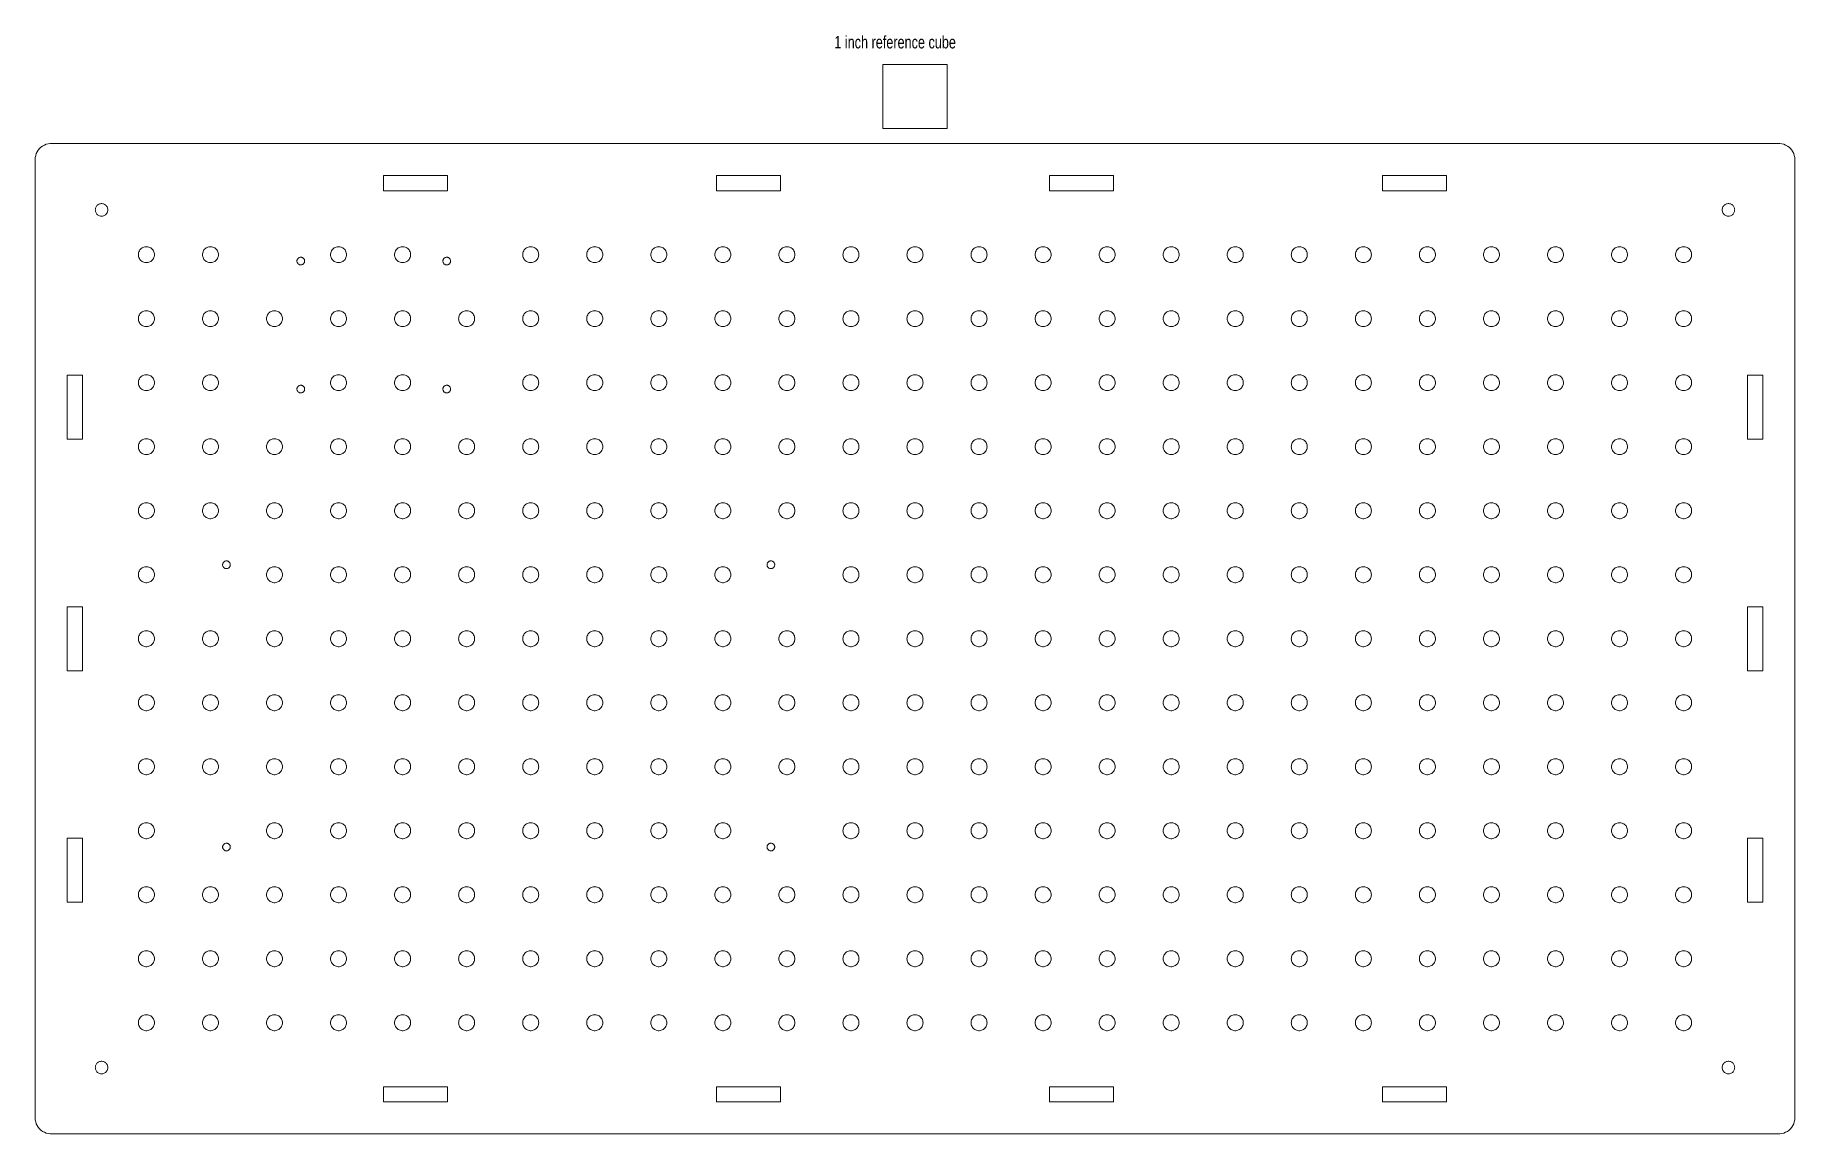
# Model space of a CAD drawing. Header units: millimetres. Extents: x -349 to 349, y -196 to 240.
import ezdxf

# ---------------------------------------------------------------- set-up
doc = ezdxf.new("R2010")
doc.units = ezdxf.units.MM
doc.layers.get('0').update_dxf_attribs({"linetype": 'CONTINUOUS', "lineweight": 0})
doc.styles.get("Standard").update_dxf_attribs({"font": 'txt', "width": 0.75})

msp = doc.modelspace()

# ---------------------------------------------------------------- texts
at = {"insert": (-31.999, 239.245), "char_height": 5, "width": 100, "attachment_point": 1}
msp.add_mtext('1\\~inch\\~reference\\~cube', dxfattribs=at)

# ---------------------------------------------------------------- linework, layer by layer
for p, q in [((-12.7, 202.5), (-12.7, 227.9)), ((-12.7, 227.9), (12.7, 227.9)), ((12.7, 227.9), (12.7, 202.5)), ((12.7, 202.5), (-12.7, 202.5)), ((-346.598, 195.043), (-345.953, 195.511)), ((-345.953, 195.511), (-345.254, 195.896)), ((-345.254, 195.896), (-344.512, 196.189)), ((-344.512, 196.189), (-343.74, 196.388)), ((-343.74, 196.388), (-342.949, 196.487)), ((-342.949, 196.487), (-342.55, 196.487)), ((-342.55, 196.487), (-342.55, 196.5)), ((-342.55, 196.5), (342.55, 196.5)), ((342.55, 196.5), (342.55, 196.487)), ((342.55, 196.487), (342.949, 196.487)), ((342.949, 196.487), (343.74, 196.388)), ((343.74, 196.388), (344.512, 196.189)), ((344.512, 196.189), (345.254, 195.896)), ((345.254, 195.896), (345.953, 195.511)), ((345.953, 195.511), (346.598, 195.043)), ((-348.9, 190.15), (-348.85, 190.946)), ((-348.9, -190.15), (-348.9, 190.15)), ((-348.85, 190.946), (-348.701, 191.729)), ((-348.701, 191.729), (-348.454, 192.488)), ((-348.454, 192.488), (-348.115, 193.209)), ((-348.115, 193.209), (-347.687, 193.882)), ((-347.687, 193.882), (-347.179, 194.497)), ((-347.179, 194.497), (-346.598, 195.043)), ((346.598, 195.043), (347.179, 194.497)), ((347.179, 194.497), (347.687, 193.882)), ((347.687, 193.882), (348.115, 193.209)), ((348.115, 193.209), (348.454, 192.488)), ((348.454, 192.488), (348.701, 191.729)), ((348.701, 191.729), (348.85, 190.946)), ((348.85, 190.946), (348.9, 190.15)), ((348.9, 190.15), (348.9, -190.15)), ((-210.82, 177.8), (-210.82, 183.8)), ((-210.82, 183.8), (-185.42, 183.8)), ((-185.42, 183.8), (-185.42, 177.8)), ((-78.74, 177.8), (-78.74, 183.8)), ((-78.74, 183.8), (-53.34, 183.8)), ((-53.34, 183.8), (-53.34, 177.8)), ((53.34, 177.8), (53.34, 183.8)), ((53.34, 183.8), (78.74, 183.8)), ((78.74, 183.8), (78.74, 177.8)), ((185.42, 177.8), (185.42, 183.8)), ((185.42, 183.8), (210.82, 183.8)), ((210.82, 183.8), (210.82, 177.8)), ((-185.42, 177.8), (-210.82, 177.8)), ((-53.34, 177.8), (-78.74, 177.8)), ((78.74, 177.8), (53.34, 177.8)), ((210.82, 177.8), (185.42, 177.8)), ((-325.069, 170.18), (-325.05, 170.492)), ((-325.05, 169.868), (-325.069, 170.18)), ((-325.05, 170.492), (-324.991, 170.799)), ((-324.991, 169.561), (-325.05, 169.868)), ((-324.991, 170.799), (-324.894, 171.096)), ((-324.894, 169.264), (-324.991, 169.561)), ((-324.894, 171.096), (-324.761, 171.379)), ((-324.761, 168.981), (-324.894, 169.264)), ((-324.761, 171.379), (-324.594, 171.643)), ((-324.594, 168.717), (-324.761, 168.981)), ((-324.594, 171.643), (-324.395, 171.884)), ((-324.395, 168.476), (-324.594, 168.717)), ((-324.395, 171.884), (-324.167, 172.098)), ((-324.167, 168.262), (-324.395, 168.476)), ((-324.167, 172.098), (-323.914, 172.282)), ((-323.914, 168.078), (-324.167, 168.262)), ((-323.914, 172.282), (-323.64, 172.432)), ((-323.64, 167.928), (-323.914, 168.078)), ((-323.64, 172.432), (-323.349, 172.547)), ((-323.349, 167.813), (-323.64, 167.928)), ((-323.349, 172.547), (-323.046, 172.625)), ((-323.046, 167.735), (-323.349, 167.813)), ((-323.046, 172.625), (-322.736, 172.664)), ((-322.736, 167.696), (-323.046, 167.735)), ((-322.736, 172.664), (-322.424, 172.664)), ((-322.424, 167.696), (-322.736, 167.696)), ((-322.424, 172.664), (-322.114, 172.625)), ((-322.114, 167.735), (-322.424, 167.696)), ((-322.114, 172.625), (-321.811, 172.547)), ((-321.811, 167.813), (-322.114, 167.735)), ((-321.811, 172.547), (-321.52, 172.432)), ((-321.52, 167.928), (-321.811, 167.813)), ((-321.52, 172.432), (-321.246, 172.282)), ((-321.246, 168.078), (-321.52, 167.928)), ((-321.246, 172.282), (-320.993, 172.098)), ((-320.993, 168.262), (-321.246, 168.078)), ((-320.993, 172.098), (-320.765, 171.884)), ((-320.765, 168.476), (-320.993, 168.262)), ((-320.765, 171.884), (-320.566, 171.643)), ((-320.566, 168.717), (-320.765, 168.476)), ((-320.566, 171.643), (-320.399, 171.379)), ((-320.399, 168.981), (-320.566, 168.717)), ((-320.399, 171.379), (-320.266, 171.096)), ((-320.266, 169.264), (-320.399, 168.981)), ((-320.266, 171.096), (-320.169, 170.799)), ((-320.169, 169.561), (-320.266, 169.264)), ((-320.169, 170.799), (-320.11, 170.492)), ((-320.11, 169.868), (-320.169, 169.561)), ((-320.11, 170.492), (-320.091, 170.18)), ((-320.091, 170.18), (-320.11, 169.868)), ((320.091, 170.18), (320.11, 170.492)), ((320.11, 169.868), (320.091, 170.18)), ((320.11, 170.492), (320.169, 170.799)), ((320.169, 169.561), (320.11, 169.868)), ((320.169, 170.799), (320.266, 171.096)), ((320.266, 169.264), (320.169, 169.561)), ((320.266, 171.096), (320.399, 171.379)), ((320.399, 168.981), (320.266, 169.264)), ((320.399, 171.379), (320.566, 171.643)), ((320.566, 168.717), (320.399, 168.981)), ((320.566, 171.643), (320.765, 171.884)), ((320.765, 168.476), (320.566, 168.717)), ((320.765, 171.884), (320.993, 172.098)), ((320.993, 168.262), (320.765, 168.476)), ((320.993, 172.098), (321.246, 172.282)), ((321.246, 168.078), (320.993, 168.262)), ((321.246, 172.282), (321.52, 172.432)), ((321.52, 167.928), (321.246, 168.078)), ((321.52, 172.432), (321.811, 172.547)), ((321.811, 167.813), (321.52, 167.928)), ((321.811, 172.547), (322.114, 172.625)), ((322.114, 167.735), (321.811, 167.813)), ((322.114, 172.625), (322.424, 172.664)), ((322.424, 167.696), (322.114, 167.735)), ((322.424, 172.664), (322.736, 172.664)), ((322.736, 167.696), (322.424, 167.696)), ((322.736, 172.664), (323.046, 172.625)), ((323.046, 167.735), (322.736, 167.696)), ((323.046, 172.625), (323.349, 172.547)), ((323.349, 167.813), (323.046, 167.735)), ((323.349, 172.547), (323.64, 172.432)), ((323.64, 167.928), (323.349, 167.813)), ((323.64, 172.432), (323.914, 172.282)), ((323.914, 168.078), (323.64, 167.928)), ((323.914, 172.282), (324.167, 172.098)), ((324.167, 168.262), (323.914, 168.078)), ((324.167, 172.098), (324.395, 171.884)), ((324.395, 168.476), (324.167, 168.262)), ((324.395, 171.884), (324.594, 171.643)), ((324.594, 168.717), (324.395, 168.476)), ((324.594, 171.643), (324.761, 171.379)), ((324.761, 168.981), (324.594, 168.717)), ((324.761, 171.379), (324.894, 171.096)), ((324.894, 169.264), (324.761, 168.981)), ((324.894, 171.096), (324.991, 170.799)), ((324.991, 169.561), (324.894, 169.264)), ((324.991, 170.799), (325.05, 170.492)), ((325.05, 169.868), (324.991, 169.561)), ((325.05, 170.492), (325.069, 170.18)), ((325.069, 170.18), (325.05, 169.868)), ((-307.875, 153.19), (-307.752, 153.569)), ((-307.752, 153.569), (-307.582, 153.93)), ((-307.582, 153.93), (-307.369, 154.266)), ((-307.369, 154.266), (-307.114, 154.573)), ((-307.114, 154.573), (-306.824, 154.846)), ((-306.824, 154.846), (-306.501, 155.081)), ((-306.501, 155.081), (-306.152, 155.273)), ((-306.152, 155.273), (-305.781, 155.42)), ((-305.781, 155.42), (-305.395, 155.519)), ((-305.395, 155.519), (-304.999, 155.569)), ((-304.999, 155.569), (-304.601, 155.569)), ((-304.601, 155.569), (-304.205, 155.519)), ((-304.205, 155.519), (-303.819, 155.42)), ((-303.819, 155.42), (-303.448, 155.273)), ((-303.448, 155.273), (-303.099, 155.081)), ((-303.099, 155.081), (-302.776, 154.846)), ((-302.776, 154.846), (-302.486, 154.573)), ((-302.486, 154.573), (-302.231, 154.266)), ((-302.231, 154.266), (-302.018, 153.93)), ((-302.018, 153.93), (-301.848, 153.569)), ((-301.848, 153.569), (-301.725, 153.19)), ((-282.475, 153.19), (-282.352, 153.569)), ((-282.352, 153.569), (-282.182, 153.93)), ((-282.182, 153.93), (-281.969, 154.266)), ((-281.969, 154.266), (-281.714, 154.573)), ((-281.714, 154.573), (-281.424, 154.846)), ((-281.424, 154.846), (-281.101, 155.081)), ((-281.101, 155.081), (-280.752, 155.273)), ((-280.752, 155.273), (-280.381, 155.42)), ((-280.381, 155.42), (-279.995, 155.519)), ((-279.995, 155.519), (-279.599, 155.569)), ((-279.599, 155.569), (-279.201, 155.569)), ((-279.201, 155.569), (-278.805, 155.519)), ((-278.805, 155.519), (-278.419, 155.42)), ((-278.419, 155.42), (-278.048, 155.273)), ((-278.048, 155.273), (-277.699, 155.081)), ((-277.699, 155.081), (-277.376, 154.846)), ((-277.376, 154.846), (-277.086, 154.573)), ((-277.086, 154.573), (-276.831, 154.266)), ((-276.831, 154.266), (-276.618, 153.93)), ((-276.618, 153.93), (-276.448, 153.569)), ((-276.448, 153.569), (-276.325, 153.19)), ((-231.675, 153.19), (-231.552, 153.569)), ((-231.552, 153.569), (-231.382, 153.93)), ((-231.382, 153.93), (-231.169, 154.266)), ((-231.169, 154.266), (-230.914, 154.573)), ((-230.914, 154.573), (-230.624, 154.846)), ((-230.624, 154.846), (-230.301, 155.081)), ((-230.301, 155.081), (-229.952, 155.273)), ((-229.952, 155.273), (-229.581, 155.42)), ((-229.581, 155.42), (-229.195, 155.519)), ((-229.195, 155.519), (-228.799, 155.569)), ((-228.799, 155.569), (-228.401, 155.569)), ((-228.401, 155.569), (-228.005, 155.519)), ((-228.005, 155.519), (-227.619, 155.42)), ((-227.619, 155.42), (-227.248, 155.273)), ((-227.248, 155.273), (-226.899, 155.081)), ((-226.899, 155.081), (-226.576, 154.846)), ((-226.576, 154.846), (-226.286, 154.573)), ((-226.286, 154.573), (-226.031, 154.266)), ((-226.031, 154.266), (-225.818, 153.93)), ((-225.818, 153.93), (-225.648, 153.569)), ((-225.648, 153.569), (-225.525, 153.19)), ((-206.275, 153.19), (-206.152, 153.569)), ((-206.152, 153.569), (-205.982, 153.93)), ((-205.982, 153.93), (-205.769, 154.266)), ((-205.769, 154.266), (-205.514, 154.573)), ((-205.514, 154.573), (-205.224, 154.846)), ((-205.224, 154.846), (-204.901, 155.081)), ((-204.901, 155.081), (-204.552, 155.273)), ((-204.552, 155.273), (-204.181, 155.42)), ((-204.181, 155.42), (-203.795, 155.519)), ((-203.795, 155.519), (-203.399, 155.569)), ((-203.399, 155.569), (-203.001, 155.569)), ((-203.001, 155.569), (-202.605, 155.519)), ((-202.605, 155.519), (-202.219, 155.42)), ((-202.219, 155.42), (-201.848, 155.273)), ((-201.848, 155.273), (-201.499, 155.081)), ((-201.499, 155.081), (-201.176, 154.846)), ((-201.176, 154.846), (-200.886, 154.573)), ((-200.886, 154.573), (-200.631, 154.266)), ((-200.631, 154.266), (-200.418, 153.93)), ((-200.418, 153.93), (-200.248, 153.569)), ((-200.248, 153.569), (-200.125, 153.19)), ((-155.475, 153.19), (-155.352, 153.569)), ((-155.352, 153.569), (-155.182, 153.93)), ((-155.182, 153.93), (-154.969, 154.266)), ((-154.969, 154.266), (-154.714, 154.573)), ((-154.714, 154.573), (-154.424, 154.846)), ((-154.424, 154.846), (-154.101, 155.081)), ((-154.101, 155.081), (-153.752, 155.273)), ((-153.752, 155.273), (-153.381, 155.42)), ((-153.381, 155.42), (-152.995, 155.519)), ((-152.995, 155.519), (-152.599, 155.569)), ((-152.599, 155.569), (-152.201, 155.569)), ((-152.201, 155.569), (-151.805, 155.519)), ((-151.805, 155.519), (-151.419, 155.42)), ((-151.419, 155.42), (-151.048, 155.273)), ((-151.048, 155.273), (-150.699, 155.081)), ((-150.699, 155.081), (-150.376, 154.846)), ((-150.376, 154.846), (-150.086, 154.573)), ((-150.086, 154.573), (-149.831, 154.266)), ((-149.831, 154.266), (-149.618, 153.93)), ((-149.618, 153.93), (-149.448, 153.569)), ((-149.448, 153.569), (-149.325, 153.19)), ((-130.075, 153.19), (-129.952, 153.569)), ((-129.952, 153.569), (-129.782, 153.93)), ((-129.782, 153.93), (-129.569, 154.266)), ((-129.569, 154.266), (-129.314, 154.573)), ((-129.314, 154.573), (-129.024, 154.846)), ((-129.024, 154.846), (-128.701, 155.081)), ((-128.701, 155.081), (-128.352, 155.273)), ((-128.352, 155.273), (-127.981, 155.42)), ((-127.981, 155.42), (-127.595, 155.519)), ((-127.595, 155.519), (-127.199, 155.569)), ((-127.199, 155.569), (-126.801, 155.569)), ((-126.801, 155.569), (-126.405, 155.519)), ((-126.405, 155.519), (-126.019, 155.42)), ((-126.019, 155.42), (-125.648, 155.273)), ((-125.648, 155.273), (-125.299, 155.081)), ((-125.299, 155.081), (-124.976, 154.846)), ((-124.976, 154.846), (-124.686, 154.573)), ((-124.686, 154.573), (-124.431, 154.266)), ((-124.431, 154.266), (-124.218, 153.93)), ((-124.218, 153.93), (-124.048, 153.569)), ((-124.048, 153.569), (-123.925, 153.19)), ((-104.675, 153.19), (-104.552, 153.569)), ((-104.552, 153.569), (-104.382, 153.93)), ((-104.382, 153.93), (-104.169, 154.266)), ((-104.169, 154.266), (-103.914, 154.573)), ((-103.914, 154.573), (-103.624, 154.846)), ((-103.624, 154.846), (-103.301, 155.081)), ((-103.301, 155.081), (-102.952, 155.273)), ((-102.952, 155.273), (-102.581, 155.42)), ((-102.581, 155.42), (-102.195, 155.519)), ((-102.195, 155.519), (-101.799, 155.569)), ((-101.799, 155.569), (-101.401, 155.569)), ((-101.401, 155.569), (-101.005, 155.519)), ((-101.005, 155.519), (-100.619, 155.42)), ((-100.619, 155.42), (-100.248, 155.273)), ((-100.248, 155.273), (-99.899, 155.081)), ((-99.899, 155.081), (-99.576, 154.846)), ((-99.576, 154.846), (-99.286, 154.573)), ((-99.286, 154.573), (-99.031, 154.266)), ((-99.031, 154.266), (-98.818, 153.93)), ((-98.818, 153.93), (-98.648, 153.569)), ((-98.648, 153.569), (-98.525, 153.19)), ((-79.275, 153.19), (-79.152, 153.569)), ((-79.152, 153.569), (-78.982, 153.93)), ((-78.982, 153.93), (-78.769, 154.266)), ((-78.769, 154.266), (-78.514, 154.573)), ((-78.514, 154.573), (-78.224, 154.846)), ((-78.224, 154.846), (-77.901, 155.081)), ((-77.901, 155.081), (-77.552, 155.273)), ((-77.552, 155.273), (-77.181, 155.42)), ((-77.181, 155.42), (-76.795, 155.519)), ((-76.795, 155.519), (-76.399, 155.569)), ((-76.399, 155.569), (-76.001, 155.569)), ((-76.001, 155.569), (-75.605, 155.519)), ((-75.605, 155.519), (-75.219, 155.42)), ((-75.219, 155.42), (-74.848, 155.273)), ((-74.848, 155.273), (-74.499, 155.081)), ((-74.499, 155.081), (-74.176, 154.846)), ((-74.176, 154.846), (-73.886, 154.573)), ((-73.886, 154.573), (-73.631, 154.266)), ((-73.631, 154.266), (-73.418, 153.93)), ((-73.418, 153.93), (-73.248, 153.569)), ((-73.248, 153.569), (-73.125, 153.19)), ((-53.875, 153.19), (-53.752, 153.569)), ((-53.752, 153.569), (-53.582, 153.93)), ((-53.582, 153.93), (-53.369, 154.266)), ((-53.369, 154.266), (-53.114, 154.573)), ((-53.114, 154.573), (-52.824, 154.846)), ((-52.824, 154.846), (-52.501, 155.081)), ((-52.501, 155.081), (-52.152, 155.273)), ((-52.152, 155.273), (-51.781, 155.42)), ((-51.781, 155.42), (-51.395, 155.519)), ((-51.395, 155.519), (-50.999, 155.569)), ((-50.999, 155.569), (-50.601, 155.569)), ((-50.601, 155.569), (-50.205, 155.519)), ((-50.205, 155.519), (-49.819, 155.42)), ((-49.819, 155.42), (-49.448, 155.273)), ((-49.448, 155.273), (-49.099, 155.081)), ((-49.099, 155.081), (-48.776, 154.846)), ((-48.776, 154.846), (-48.486, 154.573)), ((-48.486, 154.573), (-48.231, 154.266)), ((-48.231, 154.266), (-48.018, 153.93)), ((-48.018, 153.93), (-47.848, 153.569)), ((-47.848, 153.569), (-47.725, 153.19)), ((-28.475, 153.19), (-28.352, 153.569)), ((-28.352, 153.569), (-28.182, 153.93)), ((-28.182, 153.93), (-27.969, 154.266)), ((-27.969, 154.266), (-27.714, 154.573)), ((-27.714, 154.573), (-27.424, 154.846)), ((-27.424, 154.846), (-27.101, 155.081)), ((-27.101, 155.081), (-26.752, 155.273)), ((-26.752, 155.273), (-26.381, 155.42)), ((-26.381, 155.42), (-25.995, 155.519)), ((-25.995, 155.519), (-25.599, 155.569)), ((-25.599, 155.569), (-25.201, 155.569)), ((-25.201, 155.569), (-24.805, 155.519)), ((-24.805, 155.519), (-24.419, 155.42)), ((-24.419, 155.42), (-24.048, 155.273)), ((-24.048, 155.273), (-23.699, 155.081)), ((-23.699, 155.081), (-23.376, 154.846)), ((-23.376, 154.846), (-23.086, 154.573)), ((-23.086, 154.573), (-22.831, 154.266)), ((-22.831, 154.266), (-22.618, 153.93)), ((-22.618, 153.93), (-22.448, 153.569)), ((-22.448, 153.569), (-22.325, 153.19)), ((-3.075, 153.19), (-2.952, 153.569)), ((-2.952, 153.569), (-2.782, 153.93)), ((-2.782, 153.93), (-2.569, 154.266)), ((-2.569, 154.266), (-2.314, 154.573)), ((-2.314, 154.573), (-2.024, 154.846)), ((-2.024, 154.846), (-1.701, 155.081)), ((-1.701, 155.081), (-1.352, 155.273)), ((-1.352, 155.273), (-0.981, 155.42)), ((-0.981, 155.42), (-0.595, 155.519)), ((-0.595, 155.519), (-0.199, 155.569)), ((-0.199, 155.569), (0.199, 155.569)), ((0.199, 155.569), (0.595, 155.519)), ((0.595, 155.519), (0.981, 155.42)), ((0.981, 155.42), (1.352, 155.273)), ((1.352, 155.273), (1.701, 155.081)), ((1.701, 155.081), (2.024, 154.846)), ((2.024, 154.846), (2.314, 154.573)), ((2.314, 154.573), (2.569, 154.266)), ((2.569, 154.266), (2.782, 153.93)), ((2.782, 153.93), (2.952, 153.569)), ((2.952, 153.569), (3.075, 153.19)), ((22.325, 153.19), (22.448, 153.569)), ((22.448, 153.569), (22.618, 153.93)), ((22.618, 153.93), (22.831, 154.266)), ((22.831, 154.266), (23.086, 154.573)), ((23.086, 154.573), (23.376, 154.846)), ((23.376, 154.846), (23.699, 155.081)), ((23.699, 155.081), (24.048, 155.273)), ((24.048, 155.273), (24.419, 155.42)), ((24.419, 155.42), (24.805, 155.519)), ((24.805, 155.519), (25.201, 155.569)), ((25.201, 155.569), (25.599, 155.569)), ((25.599, 155.569), (25.995, 155.519)), ((25.995, 155.519), (26.381, 155.42)), ((26.381, 155.42), (26.752, 155.273)), ((26.752, 155.273), (27.101, 155.081)), ((27.101, 155.081), (27.424, 154.846)), ((27.424, 154.846), (27.714, 154.573)), ((27.714, 154.573), (27.969, 154.266)), ((27.969, 154.266), (28.182, 153.93)), ((28.182, 153.93), (28.352, 153.569)), ((28.352, 153.569), (28.475, 153.19)), ((47.725, 153.19), (47.848, 153.569)), ((47.848, 153.569), (48.018, 153.93)), ((48.018, 153.93), (48.231, 154.266)), ((48.231, 154.266), (48.486, 154.573)), ((48.486, 154.573), (48.776, 154.846)), ((48.776, 154.846), (49.099, 155.081)), ((49.099, 155.081), (49.448, 155.273)), ((49.448, 155.273), (49.819, 155.42)), ((49.819, 155.42), (50.205, 155.519)), ((50.205, 155.519), (50.601, 155.569)), ((50.601, 155.569), (50.999, 155.569)), ((50.999, 155.569), (51.395, 155.519)), ((51.395, 155.519), (51.781, 155.42)), ((51.781, 155.42), (52.152, 155.273)), ((52.152, 155.273), (52.501, 155.081)), ((52.501, 155.081), (52.824, 154.846)), ((52.824, 154.846), (53.114, 154.573)), ((53.114, 154.573), (53.369, 154.266)), ((53.369, 154.266), (53.582, 153.93)), ((53.582, 153.93), (53.752, 153.569)), ((53.752, 153.569), (53.875, 153.19)), ((73.125, 153.19), (73.248, 153.569)), ((73.248, 153.569), (73.418, 153.93)), ((73.418, 153.93), (73.631, 154.266)), ((73.631, 154.266), (73.886, 154.573)), ((73.886, 154.573), (74.176, 154.846)), ((74.176, 154.846), (74.499, 155.081)), ((74.499, 155.081), (74.848, 155.273)), ((74.848, 155.273), (75.219, 155.42)), ((75.219, 155.42), (75.605, 155.519)), ((75.605, 155.519), (76.001, 155.569)), ((76.001, 155.569), (76.399, 155.569)), ((76.399, 155.569), (76.795, 155.519)), ((76.795, 155.519), (77.181, 155.42)), ((77.181, 155.42), (77.552, 155.273)), ((77.552, 155.273), (77.901, 155.081)), ((77.901, 155.081), (78.224, 154.846)), ((78.224, 154.846), (78.514, 154.573)), ((78.514, 154.573), (78.769, 154.266)), ((78.769, 154.266), (78.982, 153.93)), ((78.982, 153.93), (79.152, 153.569)), ((79.152, 153.569), (79.275, 153.19)), ((98.525, 153.19), (98.648, 153.569)), ((98.648, 153.569), (98.818, 153.93)), ((98.818, 153.93), (99.031, 154.266)), ((99.031, 154.266), (99.286, 154.573)), ((99.286, 154.573), (99.576, 154.846)), ((99.576, 154.846), (99.899, 155.081)), ((99.899, 155.081), (100.248, 155.273)), ((100.248, 155.273), (100.619, 155.42)), ((100.619, 155.42), (101.005, 155.519)), ((101.005, 155.519), (101.401, 155.569)), ((101.401, 155.569), (101.799, 155.569)), ((101.799, 155.569), (102.195, 155.519)), ((102.195, 155.519), (102.581, 155.42)), ((102.581, 155.42), (102.952, 155.273)), ((102.952, 155.273), (103.301, 155.081)), ((103.301, 155.081), (103.624, 154.846)), ((103.624, 154.846), (103.914, 154.573)), ((103.914, 154.573), (104.169, 154.266)), ((104.169, 154.266), (104.382, 153.93)), ((104.382, 153.93), (104.552, 153.569)), ((104.552, 153.569), (104.675, 153.19)), ((123.925, 153.19), (124.048, 153.569)), ((124.048, 153.569), (124.218, 153.93)), ((124.218, 153.93), (124.431, 154.266)), ((124.431, 154.266), (124.686, 154.573)), ((124.686, 154.573), (124.976, 154.846)), ((124.976, 154.846), (125.299, 155.081)), ((125.299, 155.081), (125.648, 155.273)), ((125.648, 155.273), (126.019, 155.42)), ((126.019, 155.42), (126.405, 155.519)), ((126.405, 155.519), (126.801, 155.569)), ((126.801, 155.569), (127.199, 155.569)), ((127.199, 155.569), (127.595, 155.519)), ((127.595, 155.519), (127.981, 155.42)), ((127.981, 155.42), (128.352, 155.273)), ((128.352, 155.273), (128.701, 155.081)), ((128.701, 155.081), (129.024, 154.846)), ((129.024, 154.846), (129.314, 154.573)), ((129.314, 154.573), (129.569, 154.266)), ((129.569, 154.266), (129.782, 153.93)), ((129.782, 153.93), (129.952, 153.569)), ((129.952, 153.569), (130.075, 153.19)), ((149.325, 153.19), (149.448, 153.569)), ((149.448, 153.569), (149.618, 153.93)), ((149.618, 153.93), (149.831, 154.266)), ((149.831, 154.266), (150.086, 154.573)), ((150.086, 154.573), (150.376, 154.846)), ((150.376, 154.846), (150.699, 155.081)), ((150.699, 155.081), (151.048, 155.273)), ((151.048, 155.273), (151.419, 155.42)), ((151.419, 155.42), (151.805, 155.519)), ((151.805, 155.519), (152.201, 155.569)), ((152.201, 155.569), (152.599, 155.569)), ((152.599, 155.569), (152.995, 155.519)), ((152.995, 155.519), (153.381, 155.42)), ((153.381, 155.42), (153.752, 155.273)), ((153.752, 155.273), (154.101, 155.081)), ((154.101, 155.081), (154.424, 154.846)), ((154.424, 154.846), (154.714, 154.573)), ((154.714, 154.573), (154.969, 154.266)), ((154.969, 154.266), (155.182, 153.93)), ((155.182, 153.93), (155.352, 153.569)), ((155.352, 153.569), (155.475, 153.19)), ((174.725, 153.19), (174.848, 153.569)), ((174.848, 153.569), (175.018, 153.93)), ((175.018, 153.93), (175.231, 154.266)), ((175.231, 154.266), (175.486, 154.573)), ((175.486, 154.573), (175.776, 154.846)), ((175.776, 154.846), (176.099, 155.081)), ((176.099, 155.081), (176.448, 155.273)), ((176.448, 155.273), (176.819, 155.42)), ((176.819, 155.42), (177.205, 155.519)), ((177.205, 155.519), (177.601, 155.569)), ((177.601, 155.569), (177.999, 155.569)), ((177.999, 155.569), (178.395, 155.519)), ((178.395, 155.519), (178.781, 155.42)), ((178.781, 155.42), (179.152, 155.273)), ((179.152, 155.273), (179.501, 155.081)), ((179.501, 155.081), (179.824, 154.846)), ((179.824, 154.846), (180.114, 154.573)), ((180.114, 154.573), (180.369, 154.266)), ((180.369, 154.266), (180.582, 153.93)), ((180.582, 153.93), (180.752, 153.569)), ((180.752, 153.569), (180.875, 153.19)), ((200.125, 153.19), (200.248, 153.569)), ((200.248, 153.569), (200.418, 153.93)), ((200.418, 153.93), (200.631, 154.266)), ((200.631, 154.266), (200.886, 154.573)), ((200.886, 154.573), (201.176, 154.846)), ((201.176, 154.846), (201.499, 155.081)), ((201.499, 155.081), (201.848, 155.273)), ((201.848, 155.273), (202.219, 155.42)), ((202.219, 155.42), (202.605, 155.519)), ((202.605, 155.519), (203.001, 155.569)), ((203.001, 155.569), (203.399, 155.569)), ((203.399, 155.569), (203.795, 155.519)), ((203.795, 155.519), (204.181, 155.42)), ((204.181, 155.42), (204.552, 155.273)), ((204.552, 155.273), (204.901, 155.081)), ((204.901, 155.081), (205.224, 154.846)), ((205.224, 154.846), (205.514, 154.573)), ((205.514, 154.573), (205.769, 154.266)), ((205.769, 154.266), (205.982, 153.93)), ((205.982, 153.93), (206.152, 153.569)), ((206.152, 153.569), (206.275, 153.19)), ((225.525, 153.19), (225.648, 153.569)), ((225.648, 153.569), (225.818, 153.93)), ((225.818, 153.93), (226.031, 154.266)), ((226.031, 154.266), (226.286, 154.573)), ((226.286, 154.573), (226.576, 154.846)), ((226.576, 154.846), (226.899, 155.081)), ((226.899, 155.081), (227.248, 155.273)), ((227.248, 155.273), (227.619, 155.42)), ((227.619, 155.42), (228.005, 155.519)), ((228.005, 155.519), (228.401, 155.569)), ((228.401, 155.569), (228.799, 155.569)), ((228.799, 155.569), (229.195, 155.519)), ((229.195, 155.519), (229.581, 155.42)), ((229.581, 155.42), (229.952, 155.273)), ((229.952, 155.273), (230.301, 155.081)), ((230.301, 155.081), (230.624, 154.846)), ((230.624, 154.846), (230.914, 154.573)), ((230.914, 154.573), (231.169, 154.266)), ((231.169, 154.266), (231.382, 153.93)), ((231.382, 153.93), (231.552, 153.569)), ((231.552, 153.569), (231.675, 153.19)), ((250.925, 153.19), (251.048, 153.569)), ((251.048, 153.569), (251.218, 153.93)), ((251.218, 153.93), (251.431, 154.266)), ((251.431, 154.266), (251.686, 154.573)), ((251.686, 154.573), (251.976, 154.846)), ((251.976, 154.846), (252.299, 155.081)), ((252.299, 155.081), (252.648, 155.273)), ((252.648, 155.273), (253.019, 155.42)), ((253.019, 155.42), (253.405, 155.519)), ((253.405, 155.519), (253.801, 155.569)), ((253.801, 155.569), (254.199, 155.569)), ((254.199, 155.569), (254.595, 155.519)), ((254.595, 155.519), (254.981, 155.42)), ((254.981, 155.42), (255.352, 155.273)), ((255.352, 155.273), (255.701, 155.081)), ((255.701, 155.081), (256.024, 154.846)), ((256.024, 154.846), (256.314, 154.573)), ((256.314, 154.573), (256.569, 154.266)), ((256.569, 154.266), (256.782, 153.93)), ((256.782, 153.93), (256.952, 153.569)), ((256.952, 153.569), (257.075, 153.19)), ((276.325, 153.19), (276.448, 153.569)), ((276.448, 153.569), (276.618, 153.93)), ((276.618, 153.93), (276.831, 154.266)), ((276.831, 154.266), (277.086, 154.573)), ((277.086, 154.573), (277.376, 154.846)), ((277.376, 154.846), (277.699, 155.081)), ((277.699, 155.081), (278.048, 155.273)), ((278.048, 155.273), (278.419, 155.42)), ((278.419, 155.42), (278.805, 155.519)), ((278.805, 155.519), (279.201, 155.569)), ((279.201, 155.569), (279.599, 155.569)), ((279.599, 155.569), (279.995, 155.519)), ((279.995, 155.519), (280.381, 155.42)), ((280.381, 155.42), (280.752, 155.273)), ((280.752, 155.273), (281.101, 155.081)), ((281.101, 155.081), (281.424, 154.846)), ((281.424, 154.846), (281.714, 154.573)), ((281.714, 154.573), (281.969, 154.266)), ((281.969, 154.266), (282.182, 153.93)), ((282.182, 153.93), (282.352, 153.569)), ((282.352, 153.569), (282.475, 153.19)), ((301.725, 153.19), (301.848, 153.569)), ((301.848, 153.569), (302.018, 153.93)), ((302.018, 153.93), (302.231, 154.266)), ((302.231, 154.266), (302.486, 154.573)), ((302.486, 154.573), (302.776, 154.846)), ((302.776, 154.846), (303.099, 155.081)), ((303.099, 155.081), (303.448, 155.273)), ((303.448, 155.273), (303.819, 155.42)), ((303.819, 155.42), (304.205, 155.519)), ((304.205, 155.519), (304.601, 155.569)), ((304.601, 155.569), (304.999, 155.569)), ((304.999, 155.569), (305.395, 155.519)), ((305.395, 155.519), (305.781, 155.42)), ((305.781, 155.42), (306.152, 155.273)), ((306.152, 155.273), (306.501, 155.081)), ((306.501, 155.081), (306.824, 154.846)), ((306.824, 154.846), (307.114, 154.573)), ((307.114, 154.573), (307.369, 154.266)), ((307.369, 154.266), (307.582, 153.93)), ((307.582, 153.93), (307.752, 153.569)), ((307.752, 153.569), (307.875, 153.19)), ((-307.975, 152.4), (-307.95, 152.798)), ((-307.95, 152.002), (-307.975, 152.4)), ((-307.95, 152.798), (-307.875, 153.19)), ((-307.875, 151.61), (-307.95, 152.002)), ((-307.752, 151.231), (-307.875, 151.61)), ((-307.582, 150.87), (-307.752, 151.231)), ((-307.369, 150.534), (-307.582, 150.87)), ((-307.114, 150.227), (-307.369, 150.534)), ((-306.824, 149.954), (-307.114, 150.227)), ((-306.501, 149.719), (-306.824, 149.954)), ((-306.152, 149.527), (-306.501, 149.719)), ((-305.781, 149.38), (-306.152, 149.527)), ((-305.395, 149.281), (-305.781, 149.38)), ((-304.999, 149.231), (-305.395, 149.281)), ((-304.601, 149.231), (-304.999, 149.231)), ((-304.205, 149.281), (-304.601, 149.231)), ((-303.819, 149.38), (-304.205, 149.281)), ((-303.448, 149.527), (-303.819, 149.38)), ((-303.099, 149.719), (-303.448, 149.527)), ((-302.776, 149.954), (-303.099, 149.719)), ((-302.486, 150.227), (-302.776, 149.954)), ((-302.231, 150.534), (-302.486, 150.227)), ((-302.018, 150.87), (-302.231, 150.534)), ((-301.848, 151.231), (-302.018, 150.87)), ((-301.725, 151.61), (-301.848, 151.231)), ((-301.725, 153.19), (-301.65, 152.798)), ((-301.65, 152.002), (-301.725, 151.61)), ((-301.65, 152.798), (-301.625, 152.4)), ((-301.625, 152.4), (-301.65, 152.002)), ((-282.575, 152.4), (-282.55, 152.798)), ((-282.55, 152.002), (-282.575, 152.4)), ((-282.55, 152.798), (-282.475, 153.19)), ((-282.475, 151.61), (-282.55, 152.002)), ((-282.352, 151.231), (-282.475, 151.61)), ((-282.182, 150.87), (-282.352, 151.231)), ((-281.969, 150.534), (-282.182, 150.87)), ((-281.714, 150.227), (-281.969, 150.534)), ((-281.424, 149.954), (-281.714, 150.227)), ((-281.101, 149.719), (-281.424, 149.954)), ((-280.752, 149.527), (-281.101, 149.719)), ((-280.381, 149.38), (-280.752, 149.527)), ((-279.995, 149.281), (-280.381, 149.38)), ((-279.599, 149.231), (-279.995, 149.281)), ((-279.201, 149.231), (-279.599, 149.231)), ((-278.805, 149.281), (-279.201, 149.231)), ((-278.419, 149.38), (-278.805, 149.281)), ((-278.048, 149.527), (-278.419, 149.38)), ((-277.699, 149.719), (-278.048, 149.527)), ((-277.376, 149.954), (-277.699, 149.719)), ((-277.086, 150.227), (-277.376, 149.954)), ((-276.831, 150.534), (-277.086, 150.227)), ((-276.618, 150.87), (-276.831, 150.534)), ((-276.448, 151.231), (-276.618, 150.87)), ((-276.325, 151.61), (-276.448, 151.231)), ((-276.325, 153.19), (-276.25, 152.798)), ((-276.25, 152.002), (-276.325, 151.61)), ((-276.25, 152.798), (-276.225, 152.4)), ((-276.225, 152.4), (-276.25, 152.002)), ((-245.095, 149.86), (-245.083, 150.051)), ((-245.083, 149.669), (-245.095, 149.86)), ((-245.083, 150.051), (-245.047, 150.239)), ((-245.047, 149.481), (-245.083, 149.669)), ((-245.047, 150.239), (-244.988, 150.421)), ((-244.988, 149.299), (-245.047, 149.481)), ((-244.988, 150.421), (-244.906, 150.594)), ((-244.906, 149.126), (-244.988, 149.299)), ((-244.906, 150.594), (-244.804, 150.756)), ((-244.804, 148.964), (-244.906, 149.126)), ((-244.804, 150.756), (-244.682, 150.903)), ((-244.682, 148.817), (-244.804, 148.964)), ((-244.682, 150.903), (-244.542, 151.034)), ((-244.542, 148.686), (-244.682, 148.817)), ((-244.542, 151.034), (-244.387, 151.147)), ((-244.387, 148.573), (-244.542, 148.686)), ((-244.387, 151.147), (-244.22, 151.239)), ((-244.22, 148.481), (-244.387, 148.573)), ((-244.22, 151.239), (-244.042, 151.309)), ((-244.042, 148.411), (-244.22, 148.481)), ((-244.042, 151.309), (-243.856, 151.357)), ((-243.856, 148.363), (-244.042, 148.411)), ((-243.856, 151.357), (-243.666, 151.381)), ((-243.666, 148.339), (-243.856, 148.363)), ((-243.666, 151.381), (-243.475, 151.381)), ((-243.475, 148.339), (-243.666, 148.339)), ((-243.475, 151.381), (-243.285, 151.357)), ((-243.285, 148.363), (-243.475, 148.339)), ((-243.285, 151.357), (-243.1, 151.309)), ((-243.1, 148.411), (-243.285, 148.363)), ((-243.1, 151.309), (-242.922, 151.239)), ((-242.922, 148.481), (-243.1, 148.411)), ((-242.922, 151.239), (-242.754, 151.147)), ((-242.754, 148.573), (-242.922, 148.481)), ((-242.754, 151.147), (-242.599, 151.034)), ((-242.599, 148.686), (-242.754, 148.573)), ((-242.599, 151.034), (-242.46, 150.903)), ((-242.46, 148.817), (-242.599, 148.686)), ((-242.46, 150.903), (-242.338, 150.756)), ((-242.338, 148.964), (-242.46, 148.817)), ((-242.338, 150.756), (-242.235, 150.594)), ((-242.235, 149.126), (-242.338, 148.964)), ((-242.235, 150.594), (-242.154, 150.421)), ((-242.154, 149.299), (-242.235, 149.126)), ((-242.154, 150.421), (-242.095, 150.239)), ((-242.095, 149.481), (-242.154, 149.299)), ((-242.095, 150.239), (-242.059, 150.051)), ((-242.059, 149.669), (-242.095, 149.481)), ((-242.059, 150.051), (-242.047, 149.86)), ((-242.047, 149.86), (-242.059, 149.669)), ((-231.775, 152.4), (-231.75, 152.798)), ((-231.75, 152.002), (-231.775, 152.4)), ((-231.75, 152.798), (-231.675, 153.19)), ((-231.675, 151.61), (-231.75, 152.002)), ((-231.552, 151.231), (-231.675, 151.61)), ((-231.382, 150.87), (-231.552, 151.231)), ((-231.169, 150.534), (-231.382, 150.87)), ((-230.914, 150.227), (-231.169, 150.534)), ((-230.624, 149.954), (-230.914, 150.227)), ((-230.301, 149.719), (-230.624, 149.954)), ((-229.952, 149.527), (-230.301, 149.719)), ((-229.581, 149.38), (-229.952, 149.527)), ((-229.195, 149.281), (-229.581, 149.38)), ((-228.799, 149.231), (-229.195, 149.281)), ((-228.401, 149.231), (-228.799, 149.231)), ((-228.005, 149.281), (-228.401, 149.231)), ((-227.619, 149.38), (-228.005, 149.281)), ((-227.248, 149.527), (-227.619, 149.38)), ((-226.899, 149.719), (-227.248, 149.527)), ((-226.576, 149.954), (-226.899, 149.719)), ((-226.286, 150.227), (-226.576, 149.954)), ((-226.031, 150.534), (-226.286, 150.227)), ((-225.818, 150.87), (-226.031, 150.534)), ((-225.648, 151.231), (-225.818, 150.87)), ((-225.525, 151.61), (-225.648, 151.231)), ((-225.525, 153.19), (-225.45, 152.798)), ((-225.45, 152.002), (-225.525, 151.61)), ((-225.45, 152.798), (-225.425, 152.4)), ((-225.425, 152.4), (-225.45, 152.002)), ((-206.375, 152.4), (-206.35, 152.798)), ((-206.35, 152.002), (-206.375, 152.4)), ((-206.35, 152.798), (-206.275, 153.19)), ((-206.275, 151.61), (-206.35, 152.002)), ((-206.152, 151.231), (-206.275, 151.61)), ((-205.982, 150.87), (-206.152, 151.231)), ((-205.769, 150.534), (-205.982, 150.87)), ((-205.514, 150.227), (-205.769, 150.534)), ((-205.224, 149.954), (-205.514, 150.227)), ((-204.901, 149.719), (-205.224, 149.954)), ((-204.552, 149.527), (-204.901, 149.719)), ((-204.181, 149.38), (-204.552, 149.527)), ((-203.795, 149.281), (-204.181, 149.38)), ((-203.399, 149.231), (-203.795, 149.281)), ((-203.001, 149.231), (-203.399, 149.231)), ((-202.605, 149.281), (-203.001, 149.231)), ((-202.219, 149.38), (-202.605, 149.281)), ((-201.848, 149.527), (-202.219, 149.38)), ((-201.499, 149.719), (-201.848, 149.527)), ((-201.176, 149.954), (-201.499, 149.719)), ((-200.886, 150.227), (-201.176, 149.954)), ((-200.631, 150.534), (-200.886, 150.227)), ((-200.418, 150.87), (-200.631, 150.534)), ((-200.248, 151.231), (-200.418, 150.87)), ((-200.125, 151.61), (-200.248, 151.231)), ((-200.125, 153.19), (-200.05, 152.798)), ((-200.05, 152.002), (-200.125, 151.61)), ((-200.05, 152.798), (-200.025, 152.4)), ((-200.025, 152.4), (-200.05, 152.002)), ((-187.213, 149.86), (-187.201, 150.051)), ((-187.201, 149.669), (-187.213, 149.86)), ((-187.201, 150.051), (-187.165, 150.239)), ((-187.165, 149.481), (-187.201, 149.669)), ((-187.165, 150.239), (-187.106, 150.421)), ((-187.106, 149.299), (-187.165, 149.481)), ((-187.106, 150.421), (-187.025, 150.594)), ((-187.025, 149.126), (-187.106, 149.299)), ((-187.025, 150.594), (-186.922, 150.756)), ((-186.922, 148.964), (-187.025, 149.126)), ((-186.922, 150.756), (-186.8, 150.903)), ((-186.8, 148.817), (-186.922, 148.964)), ((-186.8, 150.903), (-186.661, 151.034)), ((-186.661, 148.686), (-186.8, 148.817)), ((-186.661, 151.034), (-186.506, 151.147)), ((-186.506, 148.573), (-186.661, 148.686)), ((-186.506, 151.147), (-186.338, 151.239)), ((-186.338, 148.481), (-186.506, 148.573)), ((-186.338, 151.239), (-186.16, 151.309)), ((-186.16, 148.411), (-186.338, 148.481)), ((-186.16, 151.309), (-185.975, 151.357)), ((-185.975, 148.363), (-186.16, 148.411)), ((-185.975, 151.357), (-185.785, 151.381)), ((-185.785, 148.339), (-185.975, 148.363)), ((-185.785, 151.381), (-185.594, 151.381)), ((-185.594, 148.339), (-185.785, 148.339)), ((-185.594, 151.381), (-185.404, 151.357)), ((-185.404, 148.363), (-185.594, 148.339)), ((-185.404, 151.357), (-185.218, 151.309)), ((-185.218, 148.411), (-185.404, 148.363)), ((-185.218, 151.309), (-185.04, 151.239)), ((-185.04, 148.481), (-185.218, 148.411)), ((-185.04, 151.239), (-184.873, 151.147)), ((-184.873, 148.573), (-185.04, 148.481)), ((-184.873, 151.147), (-184.718, 151.034)), ((-184.718, 148.686), (-184.873, 148.573)), ((-184.718, 151.034), (-184.578, 150.903)), ((-184.578, 148.817), (-184.718, 148.686)), ((-184.578, 150.903), (-184.456, 150.756)), ((-184.456, 148.964), (-184.578, 148.817)), ((-184.456, 150.756), (-184.354, 150.594)), ((-184.354, 149.126), (-184.456, 148.964)), ((-184.354, 150.594), (-184.272, 150.421)), ((-184.272, 149.299), (-184.354, 149.126)), ((-184.272, 150.421), (-184.213, 150.239)), ((-184.213, 149.481), (-184.272, 149.299)), ((-184.213, 150.239), (-184.177, 150.051)), ((-184.177, 149.669), (-184.213, 149.481)), ((-184.177, 150.051), (-184.165, 149.86)), ((-184.165, 149.86), (-184.177, 149.669)), ((-155.575, 152.4), (-155.55, 152.798)), ((-155.55, 152.002), (-155.575, 152.4)), ((-155.55, 152.798), (-155.475, 153.19)), ((-155.475, 151.61), (-155.55, 152.002)), ((-155.352, 151.231), (-155.475, 151.61)), ((-155.182, 150.87), (-155.352, 151.231)), ((-154.969, 150.534), (-155.182, 150.87)), ((-154.714, 150.227), (-154.969, 150.534)), ((-154.424, 149.954), (-154.714, 150.227)), ((-154.101, 149.719), (-154.424, 149.954)), ((-153.752, 149.527), (-154.101, 149.719)), ((-153.381, 149.38), (-153.752, 149.527)), ((-152.995, 149.281), (-153.381, 149.38)), ((-152.599, 149.231), (-152.995, 149.281)), ((-152.201, 149.231), (-152.599, 149.231)), ((-151.805, 149.281), (-152.201, 149.231)), ((-151.419, 149.38), (-151.805, 149.281)), ((-151.048, 149.527), (-151.419, 149.38)), ((-150.699, 149.719), (-151.048, 149.527)), ((-150.376, 149.954), (-150.699, 149.719)), ((-150.086, 150.227), (-150.376, 149.954)), ((-149.831, 150.534), (-150.086, 150.227)), ((-149.618, 150.87), (-149.831, 150.534)), ((-149.448, 151.231), (-149.618, 150.87)), ((-149.325, 151.61), (-149.448, 151.231)), ((-149.325, 153.19), (-149.25, 152.798)), ((-149.25, 152.002), (-149.325, 151.61)), ((-149.25, 152.798), (-149.225, 152.4)), ((-149.225, 152.4), (-149.25, 152.002)), ((-130.175, 152.4), (-130.15, 152.798)), ((-130.15, 152.002), (-130.175, 152.4)), ((-130.15, 152.798), (-130.075, 153.19)), ((-130.075, 151.61), (-130.15, 152.002)), ((-129.952, 151.231), (-130.075, 151.61)), ((-129.782, 150.87), (-129.952, 151.231)), ((-129.569, 150.534), (-129.782, 150.87)), ((-129.314, 150.227), (-129.569, 150.534)), ((-129.024, 149.954), (-129.314, 150.227)), ((-128.701, 149.719), (-129.024, 149.954)), ((-128.352, 149.527), (-128.701, 149.719)), ((-127.981, 149.38), (-128.352, 149.527)), ((-127.595, 149.281), (-127.981, 149.38)), ((-127.199, 149.231), (-127.595, 149.281)), ((-126.801, 149.231), (-127.199, 149.231)), ((-126.405, 149.281), (-126.801, 149.231)), ((-126.019, 149.38), (-126.405, 149.281)), ((-125.648, 149.527), (-126.019, 149.38)), ((-125.299, 149.719), (-125.648, 149.527)), ((-124.976, 149.954), (-125.299, 149.719)), ((-124.686, 150.227), (-124.976, 149.954)), ((-124.431, 150.534), (-124.686, 150.227)), ((-124.218, 150.87), (-124.431, 150.534)), ((-124.048, 151.231), (-124.218, 150.87)), ((-123.925, 151.61), (-124.048, 151.231)), ((-123.925, 153.19), (-123.85, 152.798)), ((-123.85, 152.002), (-123.925, 151.61)), ((-123.85, 152.798), (-123.825, 152.4)), ((-123.825, 152.4), (-123.85, 152.002)), ((-104.775, 152.4), (-104.75, 152.798)), ((-104.75, 152.002), (-104.775, 152.4)), ((-104.75, 152.798), (-104.675, 153.19)), ((-104.675, 151.61), (-104.75, 152.002)), ((-104.552, 151.231), (-104.675, 151.61)), ((-104.382, 150.87), (-104.552, 151.231)), ((-104.169, 150.534), (-104.382, 150.87)), ((-103.914, 150.227), (-104.169, 150.534)), ((-103.624, 149.954), (-103.914, 150.227)), ((-103.301, 149.719), (-103.624, 149.954)), ((-102.952, 149.527), (-103.301, 149.719)), ((-102.581, 149.38), (-102.952, 149.527)), ((-102.195, 149.281), (-102.581, 149.38)), ((-101.799, 149.231), (-102.195, 149.281)), ((-101.401, 149.231), (-101.799, 149.231)), ((-101.005, 149.281), (-101.401, 149.231)), ((-100.619, 149.38), (-101.005, 149.281)), ((-100.248, 149.527), (-100.619, 149.38)), ((-99.899, 149.719), (-100.248, 149.527)), ((-99.576, 149.954), (-99.899, 149.719)), ((-99.286, 150.227), (-99.576, 149.954)), ((-99.031, 150.534), (-99.286, 150.227)), ((-98.818, 150.87), (-99.031, 150.534)), ((-98.648, 151.231), (-98.818, 150.87)), ((-98.525, 151.61), (-98.648, 151.231)), ((-98.525, 153.19), (-98.45, 152.798)), ((-98.45, 152.002), (-98.525, 151.61)), ((-98.45, 152.798), (-98.425, 152.4)), ((-98.425, 152.4), (-98.45, 152.002)), ((-79.375, 152.4), (-79.35, 152.798)), ((-79.35, 152.002), (-79.375, 152.4)), ((-79.35, 152.798), (-79.275, 153.19)), ((-79.275, 151.61), (-79.35, 152.002)), ((-79.152, 151.231), (-79.275, 151.61)), ((-78.982, 150.87), (-79.152, 151.231)), ((-78.769, 150.534), (-78.982, 150.87)), ((-78.514, 150.227), (-78.769, 150.534)), ((-78.224, 149.954), (-78.514, 150.227)), ((-77.901, 149.719), (-78.224, 149.954)), ((-77.552, 149.527), (-77.901, 149.719)), ((-77.181, 149.38), (-77.552, 149.527)), ((-76.795, 149.281), (-77.181, 149.38)), ((-76.399, 149.231), (-76.795, 149.281)), ((-76.001, 149.231), (-76.399, 149.231)), ((-75.605, 149.281), (-76.001, 149.231)), ((-75.219, 149.38), (-75.605, 149.281)), ((-74.848, 149.527), (-75.219, 149.38)), ((-74.499, 149.719), (-74.848, 149.527)), ((-74.176, 149.954), (-74.499, 149.719)), ((-73.886, 150.227), (-74.176, 149.954)), ((-73.631, 150.534), (-73.886, 150.227)), ((-73.418, 150.87), (-73.631, 150.534)), ((-73.248, 151.231), (-73.418, 150.87)), ((-73.125, 151.61), (-73.248, 151.231)), ((-73.125, 153.19), (-73.05, 152.798)), ((-73.05, 152.002), (-73.125, 151.61)), ((-73.05, 152.798), (-73.025, 152.4)), ((-73.025, 152.4), (-73.05, 152.002)), ((-53.975, 152.4), (-53.95, 152.798)), ((-53.95, 152.002), (-53.975, 152.4)), ((-53.95, 152.798), (-53.875, 153.19)), ((-53.875, 151.61), (-53.95, 152.002)), ((-53.752, 151.231), (-53.875, 151.61)), ((-53.582, 150.87), (-53.752, 151.231)), ((-53.369, 150.534), (-53.582, 150.87)), ((-53.114, 150.227), (-53.369, 150.534)), ((-52.824, 149.954), (-53.114, 150.227)), ((-52.501, 149.719), (-52.824, 149.954)), ((-52.152, 149.527), (-52.501, 149.719)), ((-51.781, 149.38), (-52.152, 149.527)), ((-51.395, 149.281), (-51.781, 149.38)), ((-50.999, 149.231), (-51.395, 149.281)), ((-50.601, 149.231), (-50.999, 149.231)), ((-50.205, 149.281), (-50.601, 149.231)), ((-49.819, 149.38), (-50.205, 149.281)), ((-49.448, 149.527), (-49.819, 149.38)), ((-49.099, 149.719), (-49.448, 149.527)), ((-48.776, 149.954), (-49.099, 149.719)), ((-48.486, 150.227), (-48.776, 149.954)), ((-48.231, 150.534), (-48.486, 150.227)), ((-48.018, 150.87), (-48.231, 150.534)), ((-47.848, 151.231), (-48.018, 150.87)), ((-47.725, 151.61), (-47.848, 151.231)), ((-47.725, 153.19), (-47.65, 152.798)), ((-47.65, 152.002), (-47.725, 151.61)), ((-47.65, 152.798), (-47.625, 152.4)), ((-47.625, 152.4), (-47.65, 152.002)), ((-28.575, 152.4), (-28.55, 152.798)), ((-28.55, 152.002), (-28.575, 152.4)), ((-28.55, 152.798), (-28.475, 153.19)), ((-28.475, 151.61), (-28.55, 152.002)), ((-28.352, 151.231), (-28.475, 151.61)), ((-28.182, 150.87), (-28.352, 151.231)), ((-27.969, 150.534), (-28.182, 150.87)), ((-27.714, 150.227), (-27.969, 150.534)), ((-27.424, 149.954), (-27.714, 150.227)), ((-27.101, 149.719), (-27.424, 149.954)), ((-26.752, 149.527), (-27.101, 149.719)), ((-26.381, 149.38), (-26.752, 149.527)), ((-25.995, 149.281), (-26.381, 149.38)), ((-25.599, 149.231), (-25.995, 149.281)), ((-25.201, 149.231), (-25.599, 149.231)), ((-24.805, 149.281), (-25.201, 149.231)), ((-24.419, 149.38), (-24.805, 149.281)), ((-24.048, 149.527), (-24.419, 149.38)), ((-23.699, 149.719), (-24.048, 149.527)), ((-23.376, 149.954), (-23.699, 149.719)), ((-23.086, 150.227), (-23.376, 149.954)), ((-22.831, 150.534), (-23.086, 150.227)), ((-22.618, 150.87), (-22.831, 150.534)), ((-22.448, 151.231), (-22.618, 150.87)), ((-22.325, 151.61), (-22.448, 151.231)), ((-22.325, 153.19), (-22.25, 152.798)), ((-22.25, 152.002), (-22.325, 151.61)), ((-22.25, 152.798), (-22.225, 152.4)), ((-22.225, 152.4), (-22.25, 152.002)), ((-3.175, 152.4), (-3.15, 152.798)), ((-3.15, 152.002), (-3.175, 152.4)), ((-3.15, 152.798), (-3.075, 153.19)), ((-3.075, 151.61), (-3.15, 152.002)), ((-2.952, 151.231), (-3.075, 151.61)), ((-2.782, 150.87), (-2.952, 151.231)), ((-2.569, 150.534), (-2.782, 150.87)), ((-2.314, 150.227), (-2.569, 150.534)), ((-2.024, 149.954), (-2.314, 150.227)), ((-1.701, 149.719), (-2.024, 149.954)), ((-1.352, 149.527), (-1.701, 149.719)), ((-0.981, 149.38), (-1.352, 149.527)), ((-0.595, 149.281), (-0.981, 149.38)), ((-0.199, 149.231), (-0.595, 149.281)), ((0.199, 149.231), (-0.199, 149.231)), ((0.595, 149.281), (0.199, 149.231)), ((0.981, 149.38), (0.595, 149.281)), ((1.352, 149.527), (0.981, 149.38)), ((1.701, 149.719), (1.352, 149.527)), ((2.024, 149.954), (1.701, 149.719)), ((2.314, 150.227), (2.024, 149.954)), ((2.569, 150.534), (2.314, 150.227)), ((2.782, 150.87), (2.569, 150.534)), ((2.952, 151.231), (2.782, 150.87)), ((3.075, 151.61), (2.952, 151.231)), ((3.075, 153.19), (3.15, 152.798)), ((3.15, 152.002), (3.075, 151.61)), ((3.15, 152.798), (3.175, 152.4)), ((3.175, 152.4), (3.15, 152.002)), ((22.225, 152.4), (22.25, 152.798)), ((22.25, 152.002), (22.225, 152.4)), ((22.25, 152.798), (22.325, 153.19)), ((22.325, 151.61), (22.25, 152.002)), ((22.448, 151.231), (22.325, 151.61)), ((22.618, 150.87), (22.448, 151.231)), ((22.831, 150.534), (22.618, 150.87)), ((23.086, 150.227), (22.831, 150.534)), ((23.376, 149.954), (23.086, 150.227)), ((23.699, 149.719), (23.376, 149.954)), ((24.048, 149.527), (23.699, 149.719)), ((24.419, 149.38), (24.048, 149.527)), ((24.805, 149.281), (24.419, 149.38)), ((25.201, 149.231), (24.805, 149.281)), ((25.599, 149.231), (25.201, 149.231)), ((25.995, 149.281), (25.599, 149.231)), ((26.381, 149.38), (25.995, 149.281)), ((26.752, 149.527), (26.381, 149.38)), ((27.101, 149.719), (26.752, 149.527)), ((27.424, 149.954), (27.101, 149.719)), ((27.714, 150.227), (27.424, 149.954)), ((27.969, 150.534), (27.714, 150.227)), ((28.182, 150.87), (27.969, 150.534)), ((28.352, 151.231), (28.182, 150.87)), ((28.475, 151.61), (28.352, 151.231)), ((28.475, 153.19), (28.55, 152.798)), ((28.55, 152.002), (28.475, 151.61)), ((28.55, 152.798), (28.575, 152.4)), ((28.575, 152.4), (28.55, 152.002)), ((47.625, 152.4), (47.65, 152.798)), ((47.65, 152.002), (47.625, 152.4)), ((47.65, 152.798), (47.725, 153.19)), ((47.725, 151.61), (47.65, 152.002)), ((47.848, 151.231), (47.725, 151.61)), ((48.018, 150.87), (47.848, 151.231)), ((48.231, 150.534), (48.018, 150.87)), ((48.486, 150.227), (48.231, 150.534)), ((48.776, 149.954), (48.486, 150.227)), ((49.099, 149.719), (48.776, 149.954)), ((49.448, 149.527), (49.099, 149.719)), ((49.819, 149.38), (49.448, 149.527)), ((50.205, 149.281), (49.819, 149.38)), ((50.601, 149.231), (50.205, 149.281)), ((50.999, 149.231), (50.601, 149.231)), ((51.395, 149.281), (50.999, 149.231)), ((51.781, 149.38), (51.395, 149.281)), ((52.152, 149.527), (51.781, 149.38)), ((52.501, 149.719), (52.152, 149.527)), ((52.824, 149.954), (52.501, 149.719)), ((53.114, 150.227), (52.824, 149.954)), ((53.369, 150.534), (53.114, 150.227)), ((53.582, 150.87), (53.369, 150.534)), ((53.752, 151.231), (53.582, 150.87)), ((53.875, 151.61), (53.752, 151.231)), ((53.875, 153.19), (53.95, 152.798)), ((53.95, 152.002), (53.875, 151.61)), ((53.95, 152.798), (53.975, 152.4)), ((53.975, 152.4), (53.95, 152.002)), ((73.025, 152.4), (73.05, 152.798)), ((73.05, 152.002), (73.025, 152.4)), ((73.05, 152.798), (73.125, 153.19)), ((73.125, 151.61), (73.05, 152.002)), ((73.248, 151.231), (73.125, 151.61)), ((73.418, 150.87), (73.248, 151.231)), ((73.631, 150.534), (73.418, 150.87)), ((73.886, 150.227), (73.631, 150.534)), ((74.176, 149.954), (73.886, 150.227)), ((74.499, 149.719), (74.176, 149.954)), ((74.848, 149.527), (74.499, 149.719)), ((75.219, 149.38), (74.848, 149.527)), ((75.605, 149.281), (75.219, 149.38)), ((76.001, 149.231), (75.605, 149.281)), ((76.399, 149.231), (76.001, 149.231)), ((76.795, 149.281), (76.399, 149.231)), ((77.181, 149.38), (76.795, 149.281)), ((77.552, 149.527), (77.181, 149.38)), ((77.901, 149.719), (77.552, 149.527)), ((78.224, 149.954), (77.901, 149.719)), ((78.514, 150.227), (78.224, 149.954)), ((78.769, 150.534), (78.514, 150.227)), ((78.982, 150.87), (78.769, 150.534)), ((79.152, 151.231), (78.982, 150.87)), ((79.275, 151.61), (79.152, 151.231)), ((79.275, 153.19), (79.35, 152.798)), ((79.35, 152.002), (79.275, 151.61)), ((79.35, 152.798), (79.375, 152.4)), ((79.375, 152.4), (79.35, 152.002)), ((98.425, 152.4), (98.45, 152.798)), ((98.45, 152.002), (98.425, 152.4)), ((98.45, 152.798), (98.525, 153.19)), ((98.525, 151.61), (98.45, 152.002)), ((98.648, 151.231), (98.525, 151.61)), ((98.818, 150.87), (98.648, 151.231)), ((99.031, 150.534), (98.818, 150.87)), ((99.286, 150.227), (99.031, 150.534)), ((99.576, 149.954), (99.286, 150.227)), ((99.899, 149.719), (99.576, 149.954)), ((100.248, 149.527), (99.899, 149.719)), ((100.619, 149.38), (100.248, 149.527)), ((101.005, 149.281), (100.619, 149.38)), ((101.401, 149.231), (101.005, 149.281)), ((101.799, 149.231), (101.401, 149.231)), ((102.195, 149.281), (101.799, 149.231)), ((102.581, 149.38), (102.195, 149.281)), ((102.952, 149.527), (102.581, 149.38)), ((103.301, 149.719), (102.952, 149.527)), ((103.624, 149.954), (103.301, 149.719)), ((103.914, 150.227), (103.624, 149.954)), ((104.169, 150.534), (103.914, 150.227)), ((104.382, 150.87), (104.169, 150.534)), ((104.552, 151.231), (104.382, 150.87)), ((104.675, 151.61), (104.552, 151.231)), ((104.675, 153.19), (104.75, 152.798)), ((104.75, 152.002), (104.675, 151.61)), ((104.75, 152.798), (104.775, 152.4)), ((104.775, 152.4), (104.75, 152.002)), ((123.825, 152.4), (123.85, 152.798)), ((123.85, 152.002), (123.825, 152.4)), ((123.85, 152.798), (123.925, 153.19)), ((123.925, 151.61), (123.85, 152.002)), ((124.048, 151.231), (123.925, 151.61)), ((124.218, 150.87), (124.048, 151.231)), ((124.431, 150.534), (124.218, 150.87)), ((124.686, 150.227), (124.431, 150.534)), ((124.976, 149.954), (124.686, 150.227)), ((125.299, 149.719), (124.976, 149.954)), ((125.648, 149.527), (125.299, 149.719)), ((126.019, 149.38), (125.648, 149.527)), ((126.405, 149.281), (126.019, 149.38)), ((126.801, 149.231), (126.405, 149.281)), ((127.199, 149.231), (126.801, 149.231)), ((127.595, 149.281), (127.199, 149.231)), ((127.981, 149.38), (127.595, 149.281)), ((128.352, 149.527), (127.981, 149.38)), ((128.701, 149.719), (128.352, 149.527)), ((129.024, 149.954), (128.701, 149.719)), ((129.314, 150.227), (129.024, 149.954)), ((129.569, 150.534), (129.314, 150.227)), ((129.782, 150.87), (129.569, 150.534)), ((129.952, 151.231), (129.782, 150.87)), ((130.075, 151.61), (129.952, 151.231)), ((130.075, 153.19), (130.15, 152.798)), ((130.15, 152.002), (130.075, 151.61)), ((130.15, 152.798), (130.175, 152.4)), ((130.175, 152.4), (130.15, 152.002)), ((149.225, 152.4), (149.25, 152.798)), ((149.25, 152.002), (149.225, 152.4)), ((149.25, 152.798), (149.325, 153.19)), ((149.325, 151.61), (149.25, 152.002)), ((149.448, 151.231), (149.325, 151.61)), ((149.618, 150.87), (149.448, 151.231)), ((149.831, 150.534), (149.618, 150.87)), ((150.086, 150.227), (149.831, 150.534)), ((150.376, 149.954), (150.086, 150.227)), ((150.699, 149.719), (150.376, 149.954)), ((151.048, 149.527), (150.699, 149.719)), ((151.419, 149.38), (151.048, 149.527)), ((151.805, 149.281), (151.419, 149.38)), ((152.201, 149.231), (151.805, 149.281)), ((152.599, 149.231), (152.201, 149.231)), ((152.995, 149.281), (152.599, 149.231)), ((153.381, 149.38), (152.995, 149.281)), ((153.752, 149.527), (153.381, 149.38)), ((154.101, 149.719), (153.752, 149.527)), ((154.424, 149.954), (154.101, 149.719)), ((154.714, 150.227), (154.424, 149.954)), ((154.969, 150.534), (154.714, 150.227)), ((155.182, 150.87), (154.969, 150.534)), ((155.352, 151.231), (155.182, 150.87)), ((155.475, 151.61), (155.352, 151.231)), ((155.475, 153.19), (155.55, 152.798)), ((155.55, 152.002), (155.475, 151.61)), ((155.55, 152.798), (155.575, 152.4)), ((155.575, 152.4), (155.55, 152.002)), ((174.625, 152.4), (174.65, 152.798)), ((174.65, 152.002), (174.625, 152.4)), ((174.65, 152.798), (174.725, 153.19)), ((174.725, 151.61), (174.65, 152.002)), ((174.848, 151.231), (174.725, 151.61)), ((175.018, 150.87), (174.848, 151.231)), ((175.231, 150.534), (175.018, 150.87)), ((175.486, 150.227), (175.231, 150.534)), ((175.776, 149.954), (175.486, 150.227)), ((176.099, 149.719), (175.776, 149.954)), ((176.448, 149.527), (176.099, 149.719)), ((176.819, 149.38), (176.448, 149.527)), ((177.205, 149.281), (176.819, 149.38)), ((177.601, 149.231), (177.205, 149.281)), ((177.999, 149.231), (177.601, 149.231)), ((178.395, 149.281), (177.999, 149.231)), ((178.781, 149.38), (178.395, 149.281)), ((179.152, 149.527), (178.781, 149.38)), ((179.501, 149.719), (179.152, 149.527)), ((179.824, 149.954), (179.501, 149.719)), ((180.114, 150.227), (179.824, 149.954)), ((180.369, 150.534), (180.114, 150.227)), ((180.582, 150.87), (180.369, 150.534)), ((180.752, 151.231), (180.582, 150.87)), ((180.875, 151.61), (180.752, 151.231)), ((180.875, 153.19), (180.95, 152.798)), ((180.95, 152.002), (180.875, 151.61)), ((180.95, 152.798), (180.975, 152.4)), ((180.975, 152.4), (180.95, 152.002)), ((200.025, 152.4), (200.05, 152.798)), ((200.05, 152.002), (200.025, 152.4)), ((200.05, 152.798), (200.125, 153.19)), ((200.125, 151.61), (200.05, 152.002)), ((200.248, 151.231), (200.125, 151.61)), ((200.418, 150.87), (200.248, 151.231)), ((200.631, 150.534), (200.418, 150.87)), ((200.886, 150.227), (200.631, 150.534)), ((201.176, 149.954), (200.886, 150.227)), ((201.499, 149.719), (201.176, 149.954)), ((201.848, 149.527), (201.499, 149.719)), ((202.219, 149.38), (201.848, 149.527)), ((202.605, 149.281), (202.219, 149.38)), ((203.001, 149.231), (202.605, 149.281)), ((203.399, 149.231), (203.001, 149.231)), ((203.795, 149.281), (203.399, 149.231)), ((204.181, 149.38), (203.795, 149.281)), ((204.552, 149.527), (204.181, 149.38)), ((204.901, 149.719), (204.552, 149.527)), ((205.224, 149.954), (204.901, 149.719)), ((205.514, 150.227), (205.224, 149.954)), ((205.769, 150.534), (205.514, 150.227)), ((205.982, 150.87), (205.769, 150.534)), ((206.152, 151.231), (205.982, 150.87)), ((206.275, 151.61), (206.152, 151.231)), ((206.275, 153.19), (206.35, 152.798)), ((206.35, 152.002), (206.275, 151.61)), ((206.35, 152.798), (206.375, 152.4)), ((206.375, 152.4), (206.35, 152.002)), ((225.425, 152.4), (225.45, 152.798)), ((225.45, 152.002), (225.425, 152.4)), ((225.45, 152.798), (225.525, 153.19)), ((225.525, 151.61), (225.45, 152.002)), ((225.648, 151.231), (225.525, 151.61)), ((225.818, 150.87), (225.648, 151.231)), ((226.031, 150.534), (225.818, 150.87)), ((226.286, 150.227), (226.031, 150.534)), ((226.576, 149.954), (226.286, 150.227)), ((226.899, 149.719), (226.576, 149.954)), ((227.248, 149.527), (226.899, 149.719)), ((227.619, 149.38), (227.248, 149.527)), ((228.005, 149.281), (227.619, 149.38)), ((228.401, 149.231), (228.005, 149.281)), ((228.799, 149.231), (228.401, 149.231)), ((229.195, 149.281), (228.799, 149.231)), ((229.581, 149.38), (229.195, 149.281)), ((229.952, 149.527), (229.581, 149.38)), ((230.301, 149.719), (229.952, 149.527)), ((230.624, 149.954), (230.301, 149.719)), ((230.914, 150.227), (230.624, 149.954)), ((231.169, 150.534), (230.914, 150.227)), ((231.382, 150.87), (231.169, 150.534)), ((231.552, 151.231), (231.382, 150.87)), ((231.675, 151.61), (231.552, 151.231)), ((231.675, 153.19), (231.75, 152.798)), ((231.75, 152.002), (231.675, 151.61)), ((231.75, 152.798), (231.775, 152.4)), ((231.775, 152.4), (231.75, 152.002)), ((250.825, 152.4), (250.85, 152.798)), ((250.85, 152.002), (250.825, 152.4)), ((250.85, 152.798), (250.925, 153.19)), ((250.925, 151.61), (250.85, 152.002)), ((251.048, 151.231), (250.925, 151.61)), ((251.218, 150.87), (251.048, 151.231)), ((251.431, 150.534), (251.218, 150.87)), ((251.686, 150.227), (251.431, 150.534)), ((251.976, 149.954), (251.686, 150.227)), ((252.299, 149.719), (251.976, 149.954)), ((252.648, 149.527), (252.299, 149.719)), ((253.019, 149.38), (252.648, 149.527)), ((253.405, 149.281), (253.019, 149.38)), ((253.801, 149.231), (253.405, 149.281)), ((254.199, 149.231), (253.801, 149.231)), ((254.595, 149.281), (254.199, 149.231)), ((254.981, 149.38), (254.595, 149.281)), ((255.352, 149.527), (254.981, 149.38)), ((255.701, 149.719), (255.352, 149.527)), ((256.024, 149.954), (255.701, 149.719)), ((256.314, 150.227), (256.024, 149.954)), ((256.569, 150.534), (256.314, 150.227)), ((256.782, 150.87), (256.569, 150.534)), ((256.952, 151.231), (256.782, 150.87)), ((257.075, 151.61), (256.952, 151.231)), ((257.075, 153.19), (257.15, 152.798)), ((257.15, 152.002), (257.075, 151.61)), ((257.15, 152.798), (257.175, 152.4)), ((257.175, 152.4), (257.15, 152.002)), ((276.225, 152.4), (276.25, 152.798)), ((276.25, 152.002), (276.225, 152.4)), ((276.25, 152.798), (276.325, 153.19)), ((276.325, 151.61), (276.25, 152.002)), ((276.448, 151.231), (276.325, 151.61)), ((276.618, 150.87), (276.448, 151.231)), ((276.831, 150.534), (276.618, 150.87)), ((277.086, 150.227), (276.831, 150.534)), ((277.376, 149.954), (277.086, 150.227)), ((277.699, 149.719), (277.376, 149.954)), ((278.048, 149.527), (277.699, 149.719)), ((278.419, 149.38), (278.048, 149.527)), ((278.805, 149.281), (278.419, 149.38)), ((279.201, 149.231), (278.805, 149.281)), ((279.599, 149.231), (279.201, 149.231)), ((279.995, 149.281), (279.599, 149.231)), ((280.381, 149.38), (279.995, 149.281)), ((280.752, 149.527), (280.381, 149.38)), ((281.101, 149.719), (280.752, 149.527)), ((281.424, 149.954), (281.101, 149.719)), ((281.714, 150.227), (281.424, 149.954)), ((281.969, 150.534), (281.714, 150.227)), ((282.182, 150.87), (281.969, 150.534)), ((282.352, 151.231), (282.182, 150.87)), ((282.475, 151.61), (282.352, 151.231)), ((282.475, 153.19), (282.55, 152.798)), ((282.55, 152.002), (282.475, 151.61)), ((282.55, 152.798), (282.575, 152.4)), ((282.575, 152.4), (282.55, 152.002)), ((301.625, 152.4), (301.65, 152.798)), ((301.65, 152.002), (301.625, 152.4)), ((301.65, 152.798), (301.725, 153.19)), ((301.725, 151.61), (301.65, 152.002)), ((301.848, 151.231), (301.725, 151.61)), ((302.018, 150.87), (301.848, 151.231)), ((302.231, 150.534), (302.018, 150.87)), ((302.486, 150.227), (302.231, 150.534)), ((302.776, 149.954), (302.486, 150.227)), ((303.099, 149.719), (302.776, 149.954)), ((303.448, 149.527), (303.099, 149.719)), ((303.819, 149.38), (303.448, 149.527)), ((304.205, 149.281), (303.819, 149.38)), ((304.601, 149.231), (304.205, 149.281)), ((304.999, 149.231), (304.601, 149.231)), ((305.395, 149.281), (304.999, 149.231)), ((305.781, 149.38), (305.395, 149.281)), ((306.152, 149.527), (305.781, 149.38)), ((306.501, 149.719), (306.152, 149.527)), ((306.824, 149.954), (306.501, 149.719)), ((307.114, 150.227), (306.824, 149.954)), ((307.369, 150.534), (307.114, 150.227)), ((307.582, 150.87), (307.369, 150.534)), ((307.752, 151.231), (307.582, 150.87)), ((307.875, 151.61), (307.752, 151.231)), ((307.875, 153.19), (307.95, 152.798)), ((307.95, 152.002), (307.875, 151.61)), ((307.95, 152.798), (307.975, 152.4)), ((307.975, 152.4), (307.95, 152.002)), ((-307.975, 127), (-307.95, 127.398)), ((-307.95, 126.602), (-307.975, 127)), ((-307.95, 127.398), (-307.875, 127.79)), ((-307.875, 126.21), (-307.95, 126.602)), ((-307.875, 127.79), (-307.752, 128.169)), ((-307.752, 125.831), (-307.875, 126.21)), ((-307.752, 128.169), (-307.582, 128.53)), ((-307.582, 125.47), (-307.752, 125.831)), ((-307.582, 128.53), (-307.369, 128.866)), ((-307.369, 128.866), (-307.114, 129.173)), ((-307.114, 129.173), (-306.824, 129.446)), ((-306.824, 129.446), (-306.501, 129.681)), ((-306.501, 129.681), (-306.152, 129.873)), ((-306.152, 129.873), (-305.781, 130.02)), ((-305.781, 130.02), (-305.395, 130.119)), ((-305.395, 130.119), (-304.999, 130.169)), ((-304.999, 130.169), (-304.601, 130.169)), ((-304.601, 130.169), (-304.205, 130.119)), ((-304.205, 130.119), (-303.819, 130.02)), ((-303.819, 130.02), (-303.448, 129.873)), ((-303.448, 129.873), (-303.099, 129.681)), ((-303.099, 129.681), (-302.776, 129.446)), ((-302.776, 129.446), (-302.486, 129.173)), ((-302.486, 129.173), (-302.231, 128.866)), ((-302.231, 128.866), (-302.018, 128.53)), ((-302.018, 128.53), (-301.848, 128.169)), ((-301.848, 125.831), (-302.018, 125.47)), ((-301.848, 128.169), (-301.725, 127.79)), ((-301.725, 126.21), (-301.848, 125.831)), ((-301.725, 127.79), (-301.65, 127.398)), ((-301.65, 126.602), (-301.725, 126.21)), ((-301.65, 127.398), (-301.625, 127)), ((-301.625, 127), (-301.65, 126.602)), ((-282.575, 127), (-282.55, 127.398)), ((-282.55, 126.602), (-282.575, 127)), ((-282.55, 127.398), (-282.475, 127.79)), ((-282.475, 126.21), (-282.55, 126.602)), ((-282.475, 127.79), (-282.352, 128.169)), ((-282.352, 125.831), (-282.475, 126.21)), ((-282.352, 128.169), (-282.182, 128.53)), ((-282.182, 125.47), (-282.352, 125.831)), ((-282.182, 128.53), (-281.969, 128.866)), ((-281.969, 128.866), (-281.714, 129.173)), ((-281.714, 129.173), (-281.424, 129.446)), ((-281.424, 129.446), (-281.101, 129.681)), ((-281.101, 129.681), (-280.752, 129.873)), ((-280.752, 129.873), (-280.381, 130.02)), ((-280.381, 130.02), (-279.995, 130.119)), ((-279.995, 130.119), (-279.599, 130.169)), ((-279.599, 130.169), (-279.201, 130.169)), ((-279.201, 130.169), (-278.805, 130.119)), ((-278.805, 130.119), (-278.419, 130.02)), ((-278.419, 130.02), (-278.048, 129.873)), ((-278.048, 129.873), (-277.699, 129.681)), ((-277.699, 129.681), (-277.376, 129.446)), ((-277.376, 129.446), (-277.086, 129.173)), ((-277.086, 129.173), (-276.831, 128.866)), ((-276.831, 128.866), (-276.618, 128.53)), ((-276.618, 128.53), (-276.448, 128.169)), ((-276.448, 125.831), (-276.618, 125.47)), ((-276.448, 128.169), (-276.325, 127.79)), ((-276.325, 126.21), (-276.448, 125.831)), ((-276.325, 127.79), (-276.25, 127.398)), ((-276.25, 126.602), (-276.325, 126.21)), ((-276.25, 127.398), (-276.225, 127)), ((-276.225, 127), (-276.25, 126.602)), ((-257.175, 127), (-257.15, 127.398)), ((-257.15, 126.602), (-257.175, 127)), ((-257.15, 127.398), (-257.075, 127.79)), ((-257.075, 126.21), (-257.15, 126.602)), ((-257.075, 127.79), (-256.952, 128.169)), ((-256.952, 125.831), (-257.075, 126.21)), ((-256.952, 128.169), (-256.782, 128.53)), ((-256.782, 125.47), (-256.952, 125.831)), ((-256.782, 128.53), (-256.569, 128.866)), ((-256.569, 128.866), (-256.314, 129.173)), ((-256.314, 129.173), (-256.024, 129.446)), ((-256.024, 129.446), (-255.701, 129.681)), ((-255.701, 129.681), (-255.352, 129.873)), ((-255.352, 129.873), (-254.981, 130.02)), ((-254.981, 130.02), (-254.595, 130.119)), ((-254.595, 130.119), (-254.199, 130.169)), ((-254.199, 130.169), (-253.801, 130.169)), ((-253.801, 130.169), (-253.405, 130.119)), ((-253.405, 130.119), (-253.019, 130.02)), ((-253.019, 130.02), (-252.648, 129.873)), ((-252.648, 129.873), (-252.299, 129.681)), ((-252.299, 129.681), (-251.976, 129.446)), ((-251.976, 129.446), (-251.686, 129.173)), ((-251.686, 129.173), (-251.431, 128.866)), ((-251.431, 128.866), (-251.218, 128.53)), ((-251.218, 128.53), (-251.048, 128.169)), ((-251.048, 125.831), (-251.218, 125.47)), ((-251.048, 128.169), (-250.925, 127.79)), ((-250.925, 126.21), (-251.048, 125.831)), ((-250.925, 127.79), (-250.85, 127.398)), ((-250.85, 126.602), (-250.925, 126.21)), ((-250.85, 127.398), (-250.825, 127)), ((-250.825, 127), (-250.85, 126.602)), ((-231.775, 127), (-231.75, 127.398)), ((-231.75, 126.602), (-231.775, 127)), ((-231.75, 127.398), (-231.675, 127.79)), ((-231.675, 126.21), (-231.75, 126.602)), ((-231.675, 127.79), (-231.552, 128.169)), ((-231.552, 125.831), (-231.675, 126.21)), ((-231.552, 128.169), (-231.382, 128.53)), ((-231.382, 125.47), (-231.552, 125.831)), ((-231.382, 128.53), (-231.169, 128.866)), ((-231.169, 128.866), (-230.914, 129.173)), ((-230.914, 129.173), (-230.624, 129.446)), ((-230.624, 129.446), (-230.301, 129.681)), ((-230.301, 129.681), (-229.952, 129.873)), ((-229.952, 129.873), (-229.581, 130.02)), ((-229.581, 130.02), (-229.195, 130.119)), ((-229.195, 130.119), (-228.799, 130.169)), ((-228.799, 130.169), (-228.401, 130.169)), ((-228.401, 130.169), (-228.005, 130.119)), ((-228.005, 130.119), (-227.619, 130.02)), ((-227.619, 130.02), (-227.248, 129.873)), ((-227.248, 129.873), (-226.899, 129.681)), ((-226.899, 129.681), (-226.576, 129.446)), ((-226.576, 129.446), (-226.286, 129.173)), ((-226.286, 129.173), (-226.031, 128.866)), ((-226.031, 128.866), (-225.818, 128.53)), ((-225.818, 128.53), (-225.648, 128.169)), ((-225.648, 125.831), (-225.818, 125.47)), ((-225.648, 128.169), (-225.525, 127.79)), ((-225.525, 126.21), (-225.648, 125.831)), ((-225.525, 127.79), (-225.45, 127.398)), ((-225.45, 126.602), (-225.525, 126.21)), ((-225.45, 127.398), (-225.425, 127)), ((-225.425, 127), (-225.45, 126.602)), ((-206.375, 127), (-206.35, 127.398)), ((-206.35, 126.602), (-206.375, 127)), ((-206.35, 127.398), (-206.275, 127.79)), ((-206.275, 126.21), (-206.35, 126.602)), ((-206.275, 127.79), (-206.152, 128.169)), ((-206.152, 125.831), (-206.275, 126.21)), ((-206.152, 128.169), (-205.982, 128.53)), ((-205.982, 125.47), (-206.152, 125.831)), ((-205.982, 128.53), (-205.769, 128.866)), ((-205.769, 128.866), (-205.514, 129.173)), ((-205.514, 129.173), (-205.224, 129.446)), ((-205.224, 129.446), (-204.901, 129.681)), ((-204.901, 129.681), (-204.552, 129.873)), ((-204.552, 129.873), (-204.181, 130.02)), ((-204.181, 130.02), (-203.795, 130.119)), ((-203.795, 130.119), (-203.399, 130.169)), ((-203.399, 130.169), (-203.001, 130.169)), ((-203.001, 130.169), (-202.605, 130.119)), ((-202.605, 130.119), (-202.219, 130.02)), ((-202.219, 130.02), (-201.848, 129.873)), ((-201.848, 129.873), (-201.499, 129.681)), ((-201.499, 129.681), (-201.176, 129.446)), ((-201.176, 129.446), (-200.886, 129.173)), ((-200.886, 129.173), (-200.631, 128.866)), ((-200.631, 128.866), (-200.418, 128.53)), ((-200.418, 128.53), (-200.248, 128.169)), ((-200.248, 125.831), (-200.418, 125.47)), ((-200.248, 128.169), (-200.125, 127.79)), ((-200.125, 126.21), (-200.248, 125.831)), ((-200.125, 127.79), (-200.05, 127.398)), ((-200.05, 126.602), (-200.125, 126.21)), ((-200.05, 127.398), (-200.025, 127)), ((-200.025, 127), (-200.05, 126.602)), ((-180.975, 127), (-180.95, 127.398)), ((-180.95, 126.602), (-180.975, 127)), ((-180.95, 127.398), (-180.875, 127.79)), ((-180.875, 126.21), (-180.95, 126.602)), ((-180.875, 127.79), (-180.752, 128.169)), ((-180.752, 125.831), (-180.875, 126.21)), ((-180.752, 128.169), (-180.582, 128.53)), ((-180.582, 125.47), (-180.752, 125.831)), ((-180.582, 128.53), (-180.369, 128.866)), ((-180.369, 128.866), (-180.114, 129.173)), ((-180.114, 129.173), (-179.824, 129.446)), ((-179.824, 129.446), (-179.501, 129.681)), ((-179.501, 129.681), (-179.152, 129.873)), ((-179.152, 129.873), (-178.781, 130.02)), ((-178.781, 130.02), (-178.395, 130.119)), ((-178.395, 130.119), (-177.999, 130.169)), ((-177.999, 130.169), (-177.601, 130.169)), ((-177.601, 130.169), (-177.205, 130.119)), ((-177.205, 130.119), (-176.819, 130.02)), ((-176.819, 130.02), (-176.448, 129.873)), ((-176.448, 129.873), (-176.099, 129.681)), ((-176.099, 129.681), (-175.776, 129.446)), ((-175.776, 129.446), (-175.486, 129.173)), ((-175.486, 129.173), (-175.231, 128.866)), ((-175.231, 128.866), (-175.018, 128.53)), ((-175.018, 128.53), (-174.848, 128.169)), ((-174.848, 125.831), (-175.018, 125.47)), ((-174.848, 128.169), (-174.725, 127.79)), ((-174.725, 126.21), (-174.848, 125.831)), ((-174.725, 127.79), (-174.65, 127.398)), ((-174.65, 126.602), (-174.725, 126.21)), ((-174.65, 127.398), (-174.625, 127)), ((-174.625, 127), (-174.65, 126.602)), ((-155.575, 127), (-155.55, 127.398)), ((-155.55, 126.602), (-155.575, 127)), ((-155.55, 127.398), (-155.475, 127.79)), ((-155.475, 126.21), (-155.55, 126.602)), ((-155.475, 127.79), (-155.352, 128.169)), ((-155.352, 125.831), (-155.475, 126.21)), ((-155.352, 128.169), (-155.182, 128.53)), ((-155.182, 125.47), (-155.352, 125.831)), ((-155.182, 128.53), (-154.969, 128.866)), ((-154.969, 128.866), (-154.714, 129.173)), ((-154.714, 129.173), (-154.424, 129.446)), ((-154.424, 129.446), (-154.101, 129.681)), ((-154.101, 129.681), (-153.752, 129.873)), ((-153.752, 129.873), (-153.381, 130.02)), ((-153.381, 130.02), (-152.995, 130.119)), ((-152.995, 130.119), (-152.599, 130.169)), ((-152.599, 130.169), (-152.201, 130.169)), ((-152.201, 130.169), (-151.805, 130.119)), ((-151.805, 130.119), (-151.419, 130.02)), ((-151.419, 130.02), (-151.048, 129.873)), ((-151.048, 129.873), (-150.699, 129.681)), ((-150.699, 129.681), (-150.376, 129.446)), ((-150.376, 129.446), (-150.086, 129.173)), ((-150.086, 129.173), (-149.831, 128.866)), ((-149.831, 128.866), (-149.618, 128.53)), ((-149.618, 128.53), (-149.448, 128.169)), ((-149.448, 125.831), (-149.618, 125.47)), ((-149.448, 128.169), (-149.325, 127.79)), ((-149.325, 126.21), (-149.448, 125.831)), ((-149.325, 127.79), (-149.25, 127.398)), ((-149.25, 126.602), (-149.325, 126.21)), ((-149.25, 127.398), (-149.225, 127)), ((-149.225, 127), (-149.25, 126.602)), ((-130.175, 127), (-130.15, 127.398)), ((-130.15, 126.602), (-130.175, 127)), ((-130.15, 127.398), (-130.075, 127.79)), ((-130.075, 126.21), (-130.15, 126.602)), ((-130.075, 127.79), (-129.952, 128.169)), ((-129.952, 125.831), (-130.075, 126.21)), ((-129.952, 128.169), (-129.782, 128.53)), ((-129.782, 125.47), (-129.952, 125.831)), ((-129.782, 128.53), (-129.569, 128.866)), ((-129.569, 128.866), (-129.314, 129.173)), ((-129.314, 129.173), (-129.024, 129.446)), ((-129.024, 129.446), (-128.701, 129.681)), ((-128.701, 129.681), (-128.352, 129.873)), ((-128.352, 129.873), (-127.981, 130.02)), ((-127.981, 130.02), (-127.595, 130.119)), ((-127.595, 130.119), (-127.199, 130.169)), ((-127.199, 130.169), (-126.801, 130.169)), ((-126.801, 130.169), (-126.405, 130.119)), ((-126.405, 130.119), (-126.019, 130.02)), ((-126.019, 130.02), (-125.648, 129.873)), ((-125.648, 129.873), (-125.299, 129.681)), ((-125.299, 129.681), (-124.976, 129.446)), ((-124.976, 129.446), (-124.686, 129.173)), ((-124.686, 129.173), (-124.431, 128.866)), ((-124.431, 128.866), (-124.218, 128.53)), ((-124.218, 128.53), (-124.048, 128.169)), ((-124.048, 125.831), (-124.218, 125.47)), ((-124.048, 128.169), (-123.925, 127.79)), ((-123.925, 126.21), (-124.048, 125.831)), ((-123.925, 127.79), (-123.85, 127.398)), ((-123.85, 126.602), (-123.925, 126.21)), ((-123.85, 127.398), (-123.825, 127)), ((-123.825, 127), (-123.85, 126.602)), ((-104.775, 127), (-104.75, 127.398)), ((-104.75, 126.602), (-104.775, 127)), ((-104.75, 127.398), (-104.675, 127.79)), ((-104.675, 126.21), (-104.75, 126.602)), ((-104.675, 127.79), (-104.552, 128.169)), ((-104.552, 125.831), (-104.675, 126.21)), ((-104.552, 128.169), (-104.382, 128.53)), ((-104.382, 125.47), (-104.552, 125.831)), ((-104.382, 128.53), (-104.169, 128.866)), ((-104.169, 128.866), (-103.914, 129.173)), ((-103.914, 129.173), (-103.624, 129.446)), ((-103.624, 129.446), (-103.301, 129.681)), ((-103.301, 129.681), (-102.952, 129.873)), ((-102.952, 129.873), (-102.581, 130.02)), ((-102.581, 130.02), (-102.195, 130.119)), ((-102.195, 130.119), (-101.799, 130.169)), ((-101.799, 130.169), (-101.401, 130.169)), ((-101.401, 130.169), (-101.005, 130.119)), ((-101.005, 130.119), (-100.619, 130.02)), ((-100.619, 130.02), (-100.248, 129.873)), ((-100.248, 129.873), (-99.899, 129.681)), ((-99.899, 129.681), (-99.576, 129.446)), ((-99.576, 129.446), (-99.286, 129.173)), ((-99.286, 129.173), (-99.031, 128.866)), ((-99.031, 128.866), (-98.818, 128.53)), ((-98.818, 128.53), (-98.648, 128.169)), ((-98.648, 125.831), (-98.818, 125.47)), ((-98.648, 128.169), (-98.525, 127.79)), ((-98.525, 126.21), (-98.648, 125.831)), ((-98.525, 127.79), (-98.45, 127.398)), ((-98.45, 126.602), (-98.525, 126.21)), ((-98.45, 127.398), (-98.425, 127)), ((-98.425, 127), (-98.45, 126.602)), ((-79.375, 127), (-79.35, 127.398)), ((-79.35, 126.602), (-79.375, 127)), ((-79.35, 127.398), (-79.275, 127.79)), ((-79.275, 126.21), (-79.35, 126.602)), ((-79.275, 127.79), (-79.152, 128.169)), ((-79.152, 125.831), (-79.275, 126.21)), ((-79.152, 128.169), (-78.982, 128.53)), ((-78.982, 125.47), (-79.152, 125.831)), ((-78.982, 128.53), (-78.769, 128.866)), ((-78.769, 128.866), (-78.514, 129.173)), ((-78.514, 129.173), (-78.224, 129.446)), ((-78.224, 129.446), (-77.901, 129.681)), ((-77.901, 129.681), (-77.552, 129.873)), ((-77.552, 129.873), (-77.181, 130.02)), ((-77.181, 130.02), (-76.795, 130.119)), ((-76.795, 130.119), (-76.399, 130.169)), ((-76.399, 130.169), (-76.001, 130.169)), ((-76.001, 130.169), (-75.605, 130.119)), ((-75.605, 130.119), (-75.219, 130.02)), ((-75.219, 130.02), (-74.848, 129.873)), ((-74.848, 129.873), (-74.499, 129.681)), ((-74.499, 129.681), (-74.176, 129.446)), ((-74.176, 129.446), (-73.886, 129.173)), ((-73.886, 129.173), (-73.631, 128.866)), ((-73.631, 128.866), (-73.418, 128.53)), ((-73.418, 128.53), (-73.248, 128.169)), ((-73.248, 125.831), (-73.418, 125.47)), ((-73.248, 128.169), (-73.125, 127.79)), ((-73.125, 126.21), (-73.248, 125.831)), ((-73.125, 127.79), (-73.05, 127.398)), ((-73.05, 126.602), (-73.125, 126.21)), ((-73.05, 127.398), (-73.025, 127)), ((-73.025, 127), (-73.05, 126.602)), ((-53.975, 127), (-53.95, 127.398)), ((-53.95, 126.602), (-53.975, 127)), ((-53.95, 127.398), (-53.875, 127.79)), ((-53.875, 126.21), (-53.95, 126.602)), ((-53.875, 127.79), (-53.752, 128.169)), ((-53.752, 125.831), (-53.875, 126.21)), ((-53.752, 128.169), (-53.582, 128.53)), ((-53.582, 125.47), (-53.752, 125.831)), ((-53.582, 128.53), (-53.369, 128.866)), ((-53.369, 128.866), (-53.114, 129.173)), ((-53.114, 129.173), (-52.824, 129.446)), ((-52.824, 129.446), (-52.501, 129.681)), ((-52.501, 129.681), (-52.152, 129.873)), ((-52.152, 129.873), (-51.781, 130.02)), ((-51.781, 130.02), (-51.395, 130.119)), ((-51.395, 130.119), (-50.999, 130.169)), ((-50.999, 130.169), (-50.601, 130.169)), ((-50.601, 130.169), (-50.205, 130.119)), ((-50.205, 130.119), (-49.819, 130.02)), ((-49.819, 130.02), (-49.448, 129.873)), ((-49.448, 129.873), (-49.099, 129.681)), ((-49.099, 129.681), (-48.776, 129.446)), ((-48.776, 129.446), (-48.486, 129.173)), ((-48.486, 129.173), (-48.231, 128.866)), ((-48.231, 128.866), (-48.018, 128.53)), ((-48.018, 128.53), (-47.848, 128.169)), ((-47.848, 125.831), (-48.018, 125.47)), ((-47.848, 128.169), (-47.725, 127.79)), ((-47.725, 126.21), (-47.848, 125.831)), ((-47.725, 127.79), (-47.65, 127.398)), ((-47.65, 126.602), (-47.725, 126.21)), ((-47.65, 127.398), (-47.625, 127)), ((-47.625, 127), (-47.65, 126.602)), ((-28.575, 127), (-28.55, 127.398)), ((-28.55, 126.602), (-28.575, 127)), ((-28.55, 127.398), (-28.475, 127.79)), ((-28.475, 126.21), (-28.55, 126.602)), ((-28.475, 127.79), (-28.352, 128.169)), ((-28.352, 125.831), (-28.475, 126.21)), ((-28.352, 128.169), (-28.182, 128.53)), ((-28.182, 125.47), (-28.352, 125.831)), ((-28.182, 128.53), (-27.969, 128.866)), ((-27.969, 128.866), (-27.714, 129.173)), ((-27.714, 129.173), (-27.424, 129.446)), ((-27.424, 129.446), (-27.101, 129.681)), ((-27.101, 129.681), (-26.752, 129.873)), ((-26.752, 129.873), (-26.381, 130.02)), ((-26.381, 130.02), (-25.995, 130.119)), ((-25.995, 130.119), (-25.599, 130.169)), ((-25.599, 130.169), (-25.201, 130.169)), ((-25.201, 130.169), (-24.805, 130.119)), ((-24.805, 130.119), (-24.419, 130.02)), ((-24.419, 130.02), (-24.048, 129.873)), ((-24.048, 129.873), (-23.699, 129.681)), ((-23.699, 129.681), (-23.376, 129.446)), ((-23.376, 129.446), (-23.086, 129.173)), ((-23.086, 129.173), (-22.831, 128.866)), ((-22.831, 128.866), (-22.618, 128.53)), ((-22.618, 128.53), (-22.448, 128.169)), ((-22.448, 125.831), (-22.618, 125.47)), ((-22.448, 128.169), (-22.325, 127.79)), ((-22.325, 126.21), (-22.448, 125.831)), ((-22.325, 127.79), (-22.25, 127.398)), ((-22.25, 126.602), (-22.325, 126.21)), ((-22.25, 127.398), (-22.225, 127)), ((-22.225, 127), (-22.25, 126.602)), ((-3.175, 127), (-3.15, 127.398)), ((-3.15, 126.602), (-3.175, 127)), ((-3.15, 127.398), (-3.075, 127.79)), ((-3.075, 126.21), (-3.15, 126.602)), ((-3.075, 127.79), (-2.952, 128.169)), ((-2.952, 125.831), (-3.075, 126.21)), ((-2.952, 128.169), (-2.782, 128.53)), ((-2.782, 125.47), (-2.952, 125.831)), ((-2.782, 128.53), (-2.569, 128.866)), ((-2.569, 128.866), (-2.314, 129.173)), ((-2.314, 129.173), (-2.024, 129.446)), ((-2.024, 129.446), (-1.701, 129.681)), ((-1.701, 129.681), (-1.352, 129.873)), ((-1.352, 129.873), (-0.981, 130.02)), ((-0.981, 130.02), (-0.595, 130.119)), ((-0.595, 130.119), (-0.199, 130.169)), ((-0.199, 130.169), (0.199, 130.169)), ((0.199, 130.169), (0.595, 130.119)), ((0.595, 130.119), (0.981, 130.02)), ((0.981, 130.02), (1.352, 129.873)), ((1.352, 129.873), (1.701, 129.681)), ((1.701, 129.681), (2.024, 129.446)), ((2.024, 129.446), (2.314, 129.173)), ((2.314, 129.173), (2.569, 128.866)), ((2.569, 128.866), (2.782, 128.53)), ((2.782, 128.53), (2.952, 128.169)), ((2.952, 125.831), (2.782, 125.47)), ((2.952, 128.169), (3.075, 127.79)), ((3.075, 126.21), (2.952, 125.831)), ((3.075, 127.79), (3.15, 127.398)), ((3.15, 126.602), (3.075, 126.21)), ((3.15, 127.398), (3.175, 127)), ((3.175, 127), (3.15, 126.602)), ((22.225, 127), (22.25, 127.398)), ((22.25, 126.602), (22.225, 127)), ((22.25, 127.398), (22.325, 127.79)), ((22.325, 126.21), (22.25, 126.602)), ((22.325, 127.79), (22.448, 128.169)), ((22.448, 125.831), (22.325, 126.21)), ((22.448, 128.169), (22.618, 128.53)), ((22.618, 125.47), (22.448, 125.831)), ((22.618, 128.53), (22.831, 128.866)), ((22.831, 128.866), (23.086, 129.173)), ((23.086, 129.173), (23.376, 129.446)), ((23.376, 129.446), (23.699, 129.681)), ((23.699, 129.681), (24.048, 129.873)), ((24.048, 129.873), (24.419, 130.02)), ((24.419, 130.02), (24.805, 130.119)), ((24.805, 130.119), (25.201, 130.169)), ((25.201, 130.169), (25.599, 130.169)), ((25.599, 130.169), (25.995, 130.119)), ((25.995, 130.119), (26.381, 130.02)), ((26.381, 130.02), (26.752, 129.873)), ((26.752, 129.873), (27.101, 129.681)), ((27.101, 129.681), (27.424, 129.446)), ((27.424, 129.446), (27.714, 129.173)), ((27.714, 129.173), (27.969, 128.866)), ((27.969, 128.866), (28.182, 128.53)), ((28.182, 128.53), (28.352, 128.169)), ((28.352, 125.831), (28.182, 125.47)), ((28.352, 128.169), (28.475, 127.79)), ((28.475, 126.21), (28.352, 125.831)), ((28.475, 127.79), (28.55, 127.398)), ((28.55, 126.602), (28.475, 126.21)), ((28.55, 127.398), (28.575, 127)), ((28.575, 127), (28.55, 126.602)), ((47.625, 127), (47.65, 127.398)), ((47.65, 126.602), (47.625, 127)), ((47.65, 127.398), (47.725, 127.79)), ((47.725, 126.21), (47.65, 126.602)), ((47.725, 127.79), (47.848, 128.169)), ((47.848, 125.831), (47.725, 126.21)), ((47.848, 128.169), (48.018, 128.53)), ((48.018, 125.47), (47.848, 125.831)), ((48.018, 128.53), (48.231, 128.866)), ((48.231, 128.866), (48.486, 129.173)), ((48.486, 129.173), (48.776, 129.446)), ((48.776, 129.446), (49.099, 129.681)), ((49.099, 129.681), (49.448, 129.873)), ((49.448, 129.873), (49.819, 130.02)), ((49.819, 130.02), (50.205, 130.119)), ((50.205, 130.119), (50.601, 130.169)), ((50.601, 130.169), (50.999, 130.169)), ((50.999, 130.169), (51.395, 130.119)), ((51.395, 130.119), (51.781, 130.02)), ((51.781, 130.02), (52.152, 129.873)), ((52.152, 129.873), (52.501, 129.681)), ((52.501, 129.681), (52.824, 129.446)), ((52.824, 129.446), (53.114, 129.173)), ((53.114, 129.173), (53.369, 128.866)), ((53.369, 128.866), (53.582, 128.53)), ((53.582, 128.53), (53.752, 128.169)), ((53.752, 125.831), (53.582, 125.47)), ((53.752, 128.169), (53.875, 127.79)), ((53.875, 126.21), (53.752, 125.831)), ((53.875, 127.79), (53.95, 127.398)), ((53.95, 126.602), (53.875, 126.21)), ((53.95, 127.398), (53.975, 127)), ((53.975, 127), (53.95, 126.602)), ((73.025, 127), (73.05, 127.398)), ((73.05, 126.602), (73.025, 127)), ((73.05, 127.398), (73.125, 127.79)), ((73.125, 126.21), (73.05, 126.602)), ((73.125, 127.79), (73.248, 128.169)), ((73.248, 125.831), (73.125, 126.21)), ((73.248, 128.169), (73.418, 128.53)), ((73.418, 125.47), (73.248, 125.831)), ((73.418, 128.53), (73.631, 128.866)), ((73.631, 128.866), (73.886, 129.173)), ((73.886, 129.173), (74.176, 129.446)), ((74.176, 129.446), (74.499, 129.681)), ((74.499, 129.681), (74.848, 129.873)), ((74.848, 129.873), (75.219, 130.02)), ((75.219, 130.02), (75.605, 130.119)), ((75.605, 130.119), (76.001, 130.169)), ((76.001, 130.169), (76.399, 130.169)), ((76.399, 130.169), (76.795, 130.119)), ((76.795, 130.119), (77.181, 130.02)), ((77.181, 130.02), (77.552, 129.873)), ((77.552, 129.873), (77.901, 129.681)), ((77.901, 129.681), (78.224, 129.446)), ((78.224, 129.446), (78.514, 129.173)), ((78.514, 129.173), (78.769, 128.866)), ((78.769, 128.866), (78.982, 128.53)), ((78.982, 128.53), (79.152, 128.169)), ((79.152, 125.831), (78.982, 125.47)), ((79.152, 128.169), (79.275, 127.79)), ((79.275, 126.21), (79.152, 125.831)), ((79.275, 127.79), (79.35, 127.398)), ((79.35, 126.602), (79.275, 126.21)), ((79.35, 127.398), (79.375, 127)), ((79.375, 127), (79.35, 126.602)), ((98.425, 127), (98.45, 127.398)), ((98.45, 126.602), (98.425, 127)), ((98.45, 127.398), (98.525, 127.79)), ((98.525, 126.21), (98.45, 126.602)), ((98.525, 127.79), (98.648, 128.169)), ((98.648, 125.831), (98.525, 126.21)), ((98.648, 128.169), (98.818, 128.53)), ((98.818, 125.47), (98.648, 125.831)), ((98.818, 128.53), (99.031, 128.866)), ((99.031, 128.866), (99.286, 129.173)), ((99.286, 129.173), (99.576, 129.446)), ((99.576, 129.446), (99.899, 129.681)), ((99.899, 129.681), (100.248, 129.873)), ((100.248, 129.873), (100.619, 130.02)), ((100.619, 130.02), (101.005, 130.119)), ((101.005, 130.119), (101.401, 130.169)), ((101.401, 130.169), (101.799, 130.169)), ((101.799, 130.169), (102.195, 130.119)), ((102.195, 130.119), (102.581, 130.02)), ((102.581, 130.02), (102.952, 129.873)), ((102.952, 129.873), (103.301, 129.681)), ((103.301, 129.681), (103.624, 129.446)), ((103.624, 129.446), (103.914, 129.173)), ((103.914, 129.173), (104.169, 128.866)), ((104.169, 128.866), (104.382, 128.53)), ((104.382, 128.53), (104.552, 128.169)), ((104.552, 125.831), (104.382, 125.47)), ((104.552, 128.169), (104.675, 127.79)), ((104.675, 126.21), (104.552, 125.831)), ((104.675, 127.79), (104.75, 127.398)), ((104.75, 126.602), (104.675, 126.21)), ((104.75, 127.398), (104.775, 127)), ((104.775, 127), (104.75, 126.602)), ((123.825, 127), (123.85, 127.398)), ((123.85, 126.602), (123.825, 127)), ((123.85, 127.398), (123.925, 127.79)), ((123.925, 126.21), (123.85, 126.602)), ((123.925, 127.79), (124.048, 128.169)), ((124.048, 125.831), (123.925, 126.21)), ((124.048, 128.169), (124.218, 128.53)), ((124.218, 125.47), (124.048, 125.831)), ((124.218, 128.53), (124.431, 128.866)), ((124.431, 128.866), (124.686, 129.173)), ((124.686, 129.173), (124.976, 129.446)), ((124.976, 129.446), (125.299, 129.681)), ((125.299, 129.681), (125.648, 129.873)), ((125.648, 129.873), (126.019, 130.02)), ((126.019, 130.02), (126.405, 130.119)), ((126.405, 130.119), (126.801, 130.169)), ((126.801, 130.169), (127.199, 130.169)), ((127.199, 130.169), (127.595, 130.119)), ((127.595, 130.119), (127.981, 130.02)), ((127.981, 130.02), (128.352, 129.873)), ((128.352, 129.873), (128.701, 129.681)), ((128.701, 129.681), (129.024, 129.446)), ((129.024, 129.446), (129.314, 129.173)), ((129.314, 129.173), (129.569, 128.866)), ((129.569, 128.866), (129.782, 128.53)), ((129.782, 128.53), (129.952, 128.169)), ((129.952, 125.831), (129.782, 125.47)), ((129.952, 128.169), (130.075, 127.79)), ((130.075, 126.21), (129.952, 125.831)), ((130.075, 127.79), (130.15, 127.398)), ((130.15, 126.602), (130.075, 126.21)), ((130.15, 127.398), (130.175, 127)), ((130.175, 127), (130.15, 126.602)), ((149.225, 127), (149.25, 127.398)), ((149.25, 126.602), (149.225, 127)), ((149.25, 127.398), (149.325, 127.79)), ((149.325, 126.21), (149.25, 126.602)), ((149.325, 127.79), (149.448, 128.169)), ((149.448, 125.831), (149.325, 126.21)), ((149.448, 128.169), (149.618, 128.53)), ((149.618, 125.47), (149.448, 125.831)), ((149.618, 128.53), (149.831, 128.866)), ((149.831, 128.866), (150.086, 129.173)), ((150.086, 129.173), (150.376, 129.446)), ((150.376, 129.446), (150.699, 129.681)), ((150.699, 129.681), (151.048, 129.873)), ((151.048, 129.873), (151.419, 130.02)), ((151.419, 130.02), (151.805, 130.119)), ((151.805, 130.119), (152.201, 130.169)), ((152.201, 130.169), (152.599, 130.169)), ((152.599, 130.169), (152.995, 130.119)), ((152.995, 130.119), (153.381, 130.02)), ((153.381, 130.02), (153.752, 129.873)), ((153.752, 129.873), (154.101, 129.681)), ((154.101, 129.681), (154.424, 129.446)), ((154.424, 129.446), (154.714, 129.173)), ((154.714, 129.173), (154.969, 128.866)), ((154.969, 128.866), (155.182, 128.53)), ((155.182, 128.53), (155.352, 128.169)), ((155.352, 125.831), (155.182, 125.47)), ((155.352, 128.169), (155.475, 127.79)), ((155.475, 126.21), (155.352, 125.831)), ((155.475, 127.79), (155.55, 127.398)), ((155.55, 126.602), (155.475, 126.21)), ((155.55, 127.398), (155.575, 127)), ((155.575, 127), (155.55, 126.602)), ((174.625, 127), (174.65, 127.398)), ((174.65, 126.602), (174.625, 127)), ((174.65, 127.398), (174.725, 127.79)), ((174.725, 126.21), (174.65, 126.602)), ((174.725, 127.79), (174.848, 128.169)), ((174.848, 125.831), (174.725, 126.21)), ((174.848, 128.169), (175.018, 128.53)), ((175.018, 125.47), (174.848, 125.831)), ((175.018, 128.53), (175.231, 128.866)), ((175.231, 128.866), (175.486, 129.173)), ((175.486, 129.173), (175.776, 129.446)), ((175.776, 129.446), (176.099, 129.681)), ((176.099, 129.681), (176.448, 129.873)), ((176.448, 129.873), (176.819, 130.02)), ((176.819, 130.02), (177.205, 130.119)), ((177.205, 130.119), (177.601, 130.169)), ((177.601, 130.169), (177.999, 130.169)), ((177.999, 130.169), (178.395, 130.119)), ((178.395, 130.119), (178.781, 130.02)), ((178.781, 130.02), (179.152, 129.873)), ((179.152, 129.873), (179.501, 129.681)), ((179.501, 129.681), (179.824, 129.446)), ((179.824, 129.446), (180.114, 129.173)), ((180.114, 129.173), (180.369, 128.866)), ((180.369, 128.866), (180.582, 128.53)), ((180.582, 128.53), (180.752, 128.169)), ((180.752, 125.831), (180.582, 125.47)), ((180.752, 128.169), (180.875, 127.79)), ((180.875, 126.21), (180.752, 125.831)), ((180.875, 127.79), (180.95, 127.398)), ((180.95, 126.602), (180.875, 126.21)), ((180.95, 127.398), (180.975, 127)), ((180.975, 127), (180.95, 126.602)), ((200.025, 127), (200.05, 127.398)), ((200.05, 126.602), (200.025, 127)), ((200.05, 127.398), (200.125, 127.79)), ((200.125, 126.21), (200.05, 126.602)), ((200.125, 127.79), (200.248, 128.169)), ((200.248, 125.831), (200.125, 126.21)), ((200.248, 128.169), (200.418, 128.53)), ((200.418, 125.47), (200.248, 125.831)), ((200.418, 128.53), (200.631, 128.866)), ((200.631, 128.866), (200.886, 129.173)), ((200.886, 129.173), (201.176, 129.446)), ((201.176, 129.446), (201.499, 129.681)), ((201.499, 129.681), (201.848, 129.873)), ((201.848, 129.873), (202.219, 130.02)), ((202.219, 130.02), (202.605, 130.119)), ((202.605, 130.119), (203.001, 130.169)), ((203.001, 130.169), (203.399, 130.169)), ((203.399, 130.169), (203.795, 130.119)), ((203.795, 130.119), (204.181, 130.02)), ((204.181, 130.02), (204.552, 129.873)), ((204.552, 129.873), (204.901, 129.681)), ((204.901, 129.681), (205.224, 129.446)), ((205.224, 129.446), (205.514, 129.173)), ((205.514, 129.173), (205.769, 128.866)), ((205.769, 128.866), (205.982, 128.53)), ((205.982, 128.53), (206.152, 128.169)), ((206.152, 125.831), (205.982, 125.47)), ((206.152, 128.169), (206.275, 127.79)), ((206.275, 126.21), (206.152, 125.831)), ((206.275, 127.79), (206.35, 127.398)), ((206.35, 126.602), (206.275, 126.21)), ((206.35, 127.398), (206.375, 127)), ((206.375, 127), (206.35, 126.602)), ((225.425, 127), (225.45, 127.398)), ((225.45, 126.602), (225.425, 127)), ((225.45, 127.398), (225.525, 127.79)), ((225.525, 126.21), (225.45, 126.602)), ((225.525, 127.79), (225.648, 128.169)), ((225.648, 125.831), (225.525, 126.21)), ((225.648, 128.169), (225.818, 128.53)), ((225.818, 125.47), (225.648, 125.831)), ((225.818, 128.53), (226.031, 128.866)), ((226.031, 128.866), (226.286, 129.173)), ((226.286, 129.173), (226.576, 129.446)), ((226.576, 129.446), (226.899, 129.681)), ((226.899, 129.681), (227.248, 129.873)), ((227.248, 129.873), (227.619, 130.02)), ((227.619, 130.02), (228.005, 130.119)), ((228.005, 130.119), (228.401, 130.169)), ((228.401, 130.169), (228.799, 130.169)), ((228.799, 130.169), (229.195, 130.119)), ((229.195, 130.119), (229.581, 130.02)), ((229.581, 130.02), (229.952, 129.873)), ((229.952, 129.873), (230.301, 129.681)), ((230.301, 129.681), (230.624, 129.446)), ((230.624, 129.446), (230.914, 129.173)), ((230.914, 129.173), (231.169, 128.866)), ((231.169, 128.866), (231.382, 128.53)), ((231.382, 128.53), (231.552, 128.169)), ((231.552, 125.831), (231.382, 125.47)), ((231.552, 128.169), (231.675, 127.79)), ((231.675, 126.21), (231.552, 125.831)), ((231.675, 127.79), (231.75, 127.398)), ((231.75, 126.602), (231.675, 126.21)), ((231.75, 127.398), (231.775, 127)), ((231.775, 127), (231.75, 126.602)), ((250.825, 127), (250.85, 127.398)), ((250.85, 126.602), (250.825, 127)), ((250.85, 127.398), (250.925, 127.79)), ((250.925, 126.21), (250.85, 126.602)), ((250.925, 127.79), (251.048, 128.169)), ((251.048, 125.831), (250.925, 126.21)), ((251.048, 128.169), (251.218, 128.53)), ((251.218, 125.47), (251.048, 125.831)), ((251.218, 128.53), (251.431, 128.866)), ((251.431, 128.866), (251.686, 129.173)), ((251.686, 129.173), (251.976, 129.446)), ((251.976, 129.446), (252.299, 129.681)), ((252.299, 129.681), (252.648, 129.873)), ((252.648, 129.873), (253.019, 130.02)), ((253.019, 130.02), (253.405, 130.119)), ((253.405, 130.119), (253.801, 130.169)), ((253.801, 130.169), (254.199, 130.169)), ((254.199, 130.169), (254.595, 130.119)), ((254.595, 130.119), (254.981, 130.02)), ((254.981, 130.02), (255.352, 129.873)), ((255.352, 129.873), (255.701, 129.681)), ((255.701, 129.681), (256.024, 129.446)), ((256.024, 129.446), (256.314, 129.173)), ((256.314, 129.173), (256.569, 128.866)), ((256.569, 128.866), (256.782, 128.53)), ((256.782, 128.53), (256.952, 128.169)), ((256.952, 125.831), (256.782, 125.47)), ((256.952, 128.169), (257.075, 127.79)), ((257.075, 126.21), (256.952, 125.831)), ((257.075, 127.79), (257.15, 127.398)), ((257.15, 126.602), (257.075, 126.21)), ((257.15, 127.398), (257.175, 127)), ((257.175, 127), (257.15, 126.602)), ((276.225, 127), (276.25, 127.398)), ((276.25, 126.602), (276.225, 127)), ((276.25, 127.398), (276.325, 127.79)), ((276.325, 126.21), (276.25, 126.602)), ((276.325, 127.79), (276.448, 128.169)), ((276.448, 125.831), (276.325, 126.21)), ((276.448, 128.169), (276.618, 128.53)), ((276.618, 125.47), (276.448, 125.831)), ((276.618, 128.53), (276.831, 128.866)), ((276.831, 128.866), (277.086, 129.173)), ((277.086, 129.173), (277.376, 129.446)), ((277.376, 129.446), (277.699, 129.681)), ((277.699, 129.681), (278.048, 129.873)), ((278.048, 129.873), (278.419, 130.02)), ((278.419, 130.02), (278.805, 130.119)), ((278.805, 130.119), (279.201, 130.169)), ((279.201, 130.169), (279.599, 130.169)), ((279.599, 130.169), (279.995, 130.119)), ((279.995, 130.119), (280.381, 130.02)), ((280.381, 130.02), (280.752, 129.873)), ((280.752, 129.873), (281.101, 129.681)), ((281.101, 129.681), (281.424, 129.446)), ((281.424, 129.446), (281.714, 129.173)), ((281.714, 129.173), (281.969, 128.866)), ((281.969, 128.866), (282.182, 128.53)), ((282.182, 128.53), (282.352, 128.169)), ((282.352, 125.831), (282.182, 125.47)), ((282.352, 128.169), (282.475, 127.79)), ((282.475, 126.21), (282.352, 125.831)), ((282.475, 127.79), (282.55, 127.398)), ((282.55, 126.602), (282.475, 126.21)), ((282.55, 127.398), (282.575, 127)), ((282.575, 127), (282.55, 126.602)), ((301.625, 127), (301.65, 127.398)), ((301.65, 126.602), (301.625, 127)), ((301.65, 127.398), (301.725, 127.79)), ((301.725, 126.21), (301.65, 126.602)), ((301.725, 127.79), (301.848, 128.169)), ((301.848, 125.831), (301.725, 126.21)), ((301.848, 128.169), (302.018, 128.53)), ((302.018, 125.47), (301.848, 125.831)), ((302.018, 128.53), (302.231, 128.866)), ((302.231, 128.866), (302.486, 129.173)), ((302.486, 129.173), (302.776, 129.446)), ((302.776, 129.446), (303.099, 129.681)), ((303.099, 129.681), (303.448, 129.873)), ((303.448, 129.873), (303.819, 130.02)), ((303.819, 130.02), (304.205, 130.119)), ((304.205, 130.119), (304.601, 130.169)), ((304.601, 130.169), (304.999, 130.169)), ((304.999, 130.169), (305.395, 130.119)), ((305.395, 130.119), (305.781, 130.02)), ((305.781, 130.02), (306.152, 129.873)), ((306.152, 129.873), (306.501, 129.681)), ((306.501, 129.681), (306.824, 129.446)), ((306.824, 129.446), (307.114, 129.173)), ((307.114, 129.173), (307.369, 128.866)), ((307.369, 128.866), (307.582, 128.53)), ((307.582, 128.53), (307.752, 128.169)), ((307.752, 125.831), (307.582, 125.47)), ((307.752, 128.169), (307.875, 127.79)), ((307.875, 126.21), (307.752, 125.831)), ((307.875, 127.79), (307.95, 127.398)), ((307.95, 126.602), (307.875, 126.21)), ((307.95, 127.398), (307.975, 127)), ((307.975, 127), (307.95, 126.602)), ((-307.369, 125.134), (-307.582, 125.47)), ((-307.114, 124.827), (-307.369, 125.134)), ((-306.824, 124.554), (-307.114, 124.827)), ((-306.501, 124.319), (-306.824, 124.554)), ((-306.152, 124.127), (-306.501, 124.319)), ((-305.781, 123.98), (-306.152, 124.127)), ((-305.395, 123.881), (-305.781, 123.98)), ((-304.999, 123.831), (-305.395, 123.881)), ((-304.601, 123.831), (-304.999, 123.831)), ((-304.205, 123.881), (-304.601, 123.831)), ((-303.819, 123.98), (-304.205, 123.881)), ((-303.448, 124.127), (-303.819, 123.98)), ((-303.099, 124.319), (-303.448, 124.127)), ((-302.776, 124.554), (-303.099, 124.319)), ((-302.486, 124.827), (-302.776, 124.554)), ((-302.231, 125.134), (-302.486, 124.827)), ((-302.018, 125.47), (-302.231, 125.134)), ((-281.969, 125.134), (-282.182, 125.47)), ((-281.714, 124.827), (-281.969, 125.134)), ((-281.424, 124.554), (-281.714, 124.827)), ((-281.101, 124.319), (-281.424, 124.554)), ((-280.752, 124.127), (-281.101, 124.319)), ((-280.381, 123.98), (-280.752, 124.127)), ((-279.995, 123.881), (-280.381, 123.98)), ((-279.599, 123.831), (-279.995, 123.881)), ((-279.201, 123.831), (-279.599, 123.831)), ((-278.805, 123.881), (-279.201, 123.831)), ((-278.419, 123.98), (-278.805, 123.881)), ((-278.048, 124.127), (-278.419, 123.98)), ((-277.699, 124.319), (-278.048, 124.127)), ((-277.376, 124.554), (-277.699, 124.319)), ((-277.086, 124.827), (-277.376, 124.554)), ((-276.831, 125.134), (-277.086, 124.827)), ((-276.618, 125.47), (-276.831, 125.134)), ((-256.569, 125.134), (-256.782, 125.47)), ((-256.314, 124.827), (-256.569, 125.134)), ((-256.024, 124.554), (-256.314, 124.827)), ((-255.701, 124.319), (-256.024, 124.554)), ((-255.352, 124.127), (-255.701, 124.319)), ((-254.981, 123.98), (-255.352, 124.127)), ((-254.595, 123.881), (-254.981, 123.98)), ((-254.199, 123.831), (-254.595, 123.881)), ((-253.801, 123.831), (-254.199, 123.831)), ((-253.405, 123.881), (-253.801, 123.831)), ((-253.019, 123.98), (-253.405, 123.881)), ((-252.648, 124.127), (-253.019, 123.98)), ((-252.299, 124.319), (-252.648, 124.127)), ((-251.976, 124.554), (-252.299, 124.319)), ((-251.686, 124.827), (-251.976, 124.554)), ((-251.431, 125.134), (-251.686, 124.827)), ((-251.218, 125.47), (-251.431, 125.134)), ((-231.169, 125.134), (-231.382, 125.47)), ((-230.914, 124.827), (-231.169, 125.134)), ((-230.624, 124.554), (-230.914, 124.827)), ((-230.301, 124.319), (-230.624, 124.554)), ((-229.952, 124.127), (-230.301, 124.319)), ((-229.581, 123.98), (-229.952, 124.127)), ((-229.195, 123.881), (-229.581, 123.98)), ((-228.799, 123.831), (-229.195, 123.881)), ((-228.401, 123.831), (-228.799, 123.831)), ((-228.005, 123.881), (-228.401, 123.831)), ((-227.619, 123.98), (-228.005, 123.881)), ((-227.248, 124.127), (-227.619, 123.98)), ((-226.899, 124.319), (-227.248, 124.127)), ((-226.576, 124.554), (-226.899, 124.319)), ((-226.286, 124.827), (-226.576, 124.554)), ((-226.031, 125.134), (-226.286, 124.827)), ((-225.818, 125.47), (-226.031, 125.134)), ((-205.769, 125.134), (-205.982, 125.47)), ((-205.514, 124.827), (-205.769, 125.134)), ((-205.224, 124.554), (-205.514, 124.827)), ((-204.901, 124.319), (-205.224, 124.554)), ((-204.552, 124.127), (-204.901, 124.319)), ((-204.181, 123.98), (-204.552, 124.127)), ((-203.795, 123.881), (-204.181, 123.98)), ((-203.399, 123.831), (-203.795, 123.881)), ((-203.001, 123.831), (-203.399, 123.831)), ((-202.605, 123.881), (-203.001, 123.831)), ((-202.219, 123.98), (-202.605, 123.881)), ((-201.848, 124.127), (-202.219, 123.98)), ((-201.499, 124.319), (-201.848, 124.127)), ((-201.176, 124.554), (-201.499, 124.319)), ((-200.886, 124.827), (-201.176, 124.554)), ((-200.631, 125.134), (-200.886, 124.827)), ((-200.418, 125.47), (-200.631, 125.134)), ((-180.369, 125.134), (-180.582, 125.47)), ((-180.114, 124.827), (-180.369, 125.134)), ((-179.824, 124.554), (-180.114, 124.827)), ((-179.501, 124.319), (-179.824, 124.554)), ((-179.152, 124.127), (-179.501, 124.319)), ((-178.781, 123.98), (-179.152, 124.127)), ((-178.395, 123.881), (-178.781, 123.98)), ((-177.999, 123.831), (-178.395, 123.881)), ((-177.601, 123.831), (-177.999, 123.831)), ((-177.205, 123.881), (-177.601, 123.831)), ((-176.819, 123.98), (-177.205, 123.881)), ((-176.448, 124.127), (-176.819, 123.98)), ((-176.099, 124.319), (-176.448, 124.127)), ((-175.776, 124.554), (-176.099, 124.319)), ((-175.486, 124.827), (-175.776, 124.554)), ((-175.231, 125.134), (-175.486, 124.827)), ((-175.018, 125.47), (-175.231, 125.134)), ((-154.969, 125.134), (-155.182, 125.47)), ((-154.714, 124.827), (-154.969, 125.134)), ((-154.424, 124.554), (-154.714, 124.827)), ((-154.101, 124.319), (-154.424, 124.554)), ((-153.752, 124.127), (-154.101, 124.319)), ((-153.381, 123.98), (-153.752, 124.127)), ((-152.995, 123.881), (-153.381, 123.98)), ((-152.599, 123.831), (-152.995, 123.881)), ((-152.201, 123.831), (-152.599, 123.831)), ((-151.805, 123.881), (-152.201, 123.831)), ((-151.419, 123.98), (-151.805, 123.881)), ((-151.048, 124.127), (-151.419, 123.98)), ((-150.699, 124.319), (-151.048, 124.127)), ((-150.376, 124.554), (-150.699, 124.319)), ((-150.086, 124.827), (-150.376, 124.554)), ((-149.831, 125.134), (-150.086, 124.827)), ((-149.618, 125.47), (-149.831, 125.134)), ((-129.569, 125.134), (-129.782, 125.47)), ((-129.314, 124.827), (-129.569, 125.134)), ((-129.024, 124.554), (-129.314, 124.827)), ((-128.701, 124.319), (-129.024, 124.554)), ((-128.352, 124.127), (-128.701, 124.319)), ((-127.981, 123.98), (-128.352, 124.127)), ((-127.595, 123.881), (-127.981, 123.98)), ((-127.199, 123.831), (-127.595, 123.881)), ((-126.801, 123.831), (-127.199, 123.831)), ((-126.405, 123.881), (-126.801, 123.831)), ((-126.019, 123.98), (-126.405, 123.881)), ((-125.648, 124.127), (-126.019, 123.98)), ((-125.299, 124.319), (-125.648, 124.127)), ((-124.976, 124.554), (-125.299, 124.319)), ((-124.686, 124.827), (-124.976, 124.554)), ((-124.431, 125.134), (-124.686, 124.827)), ((-124.218, 125.47), (-124.431, 125.134)), ((-104.169, 125.134), (-104.382, 125.47)), ((-103.914, 124.827), (-104.169, 125.134)), ((-103.624, 124.554), (-103.914, 124.827)), ((-103.301, 124.319), (-103.624, 124.554)), ((-102.952, 124.127), (-103.301, 124.319)), ((-102.581, 123.98), (-102.952, 124.127)), ((-102.195, 123.881), (-102.581, 123.98)), ((-101.799, 123.831), (-102.195, 123.881)), ((-101.401, 123.831), (-101.799, 123.831)), ((-101.005, 123.881), (-101.401, 123.831)), ((-100.619, 123.98), (-101.005, 123.881)), ((-100.248, 124.127), (-100.619, 123.98)), ((-99.899, 124.319), (-100.248, 124.127)), ((-99.576, 124.554), (-99.899, 124.319)), ((-99.286, 124.827), (-99.576, 124.554)), ((-99.031, 125.134), (-99.286, 124.827)), ((-98.818, 125.47), (-99.031, 125.134)), ((-78.769, 125.134), (-78.982, 125.47)), ((-78.514, 124.827), (-78.769, 125.134)), ((-78.224, 124.554), (-78.514, 124.827)), ((-77.901, 124.319), (-78.224, 124.554)), ((-77.552, 124.127), (-77.901, 124.319)), ((-77.181, 123.98), (-77.552, 124.127)), ((-76.795, 123.881), (-77.181, 123.98)), ((-76.399, 123.831), (-76.795, 123.881)), ((-76.001, 123.831), (-76.399, 123.831)), ((-75.605, 123.881), (-76.001, 123.831)), ((-75.219, 123.98), (-75.605, 123.881)), ((-74.848, 124.127), (-75.219, 123.98)), ((-74.499, 124.319), (-74.848, 124.127)), ((-74.176, 124.554), (-74.499, 124.319)), ((-73.886, 124.827), (-74.176, 124.554)), ((-73.631, 125.134), (-73.886, 124.827)), ((-73.418, 125.47), (-73.631, 125.134)), ((-53.369, 125.134), (-53.582, 125.47)), ((-53.114, 124.827), (-53.369, 125.134)), ((-52.824, 124.554), (-53.114, 124.827)), ((-52.501, 124.319), (-52.824, 124.554)), ((-52.152, 124.127), (-52.501, 124.319)), ((-51.781, 123.98), (-52.152, 124.127)), ((-51.395, 123.881), (-51.781, 123.98)), ((-50.999, 123.831), (-51.395, 123.881)), ((-50.601, 123.831), (-50.999, 123.831)), ((-50.205, 123.881), (-50.601, 123.831)), ((-49.819, 123.98), (-50.205, 123.881)), ((-49.448, 124.127), (-49.819, 123.98)), ((-49.099, 124.319), (-49.448, 124.127)), ((-48.776, 124.554), (-49.099, 124.319)), ((-48.486, 124.827), (-48.776, 124.554)), ((-48.231, 125.134), (-48.486, 124.827)), ((-48.018, 125.47), (-48.231, 125.134)), ((-27.969, 125.134), (-28.182, 125.47)), ((-27.714, 124.827), (-27.969, 125.134)), ((-27.424, 124.554), (-27.714, 124.827)), ((-27.101, 124.319), (-27.424, 124.554)), ((-26.752, 124.127), (-27.101, 124.319)), ((-26.381, 123.98), (-26.752, 124.127)), ((-25.995, 123.881), (-26.381, 123.98)), ((-25.599, 123.831), (-25.995, 123.881)), ((-25.201, 123.831), (-25.599, 123.831)), ((-24.805, 123.881), (-25.201, 123.831)), ((-24.419, 123.98), (-24.805, 123.881)), ((-24.048, 124.127), (-24.419, 123.98)), ((-23.699, 124.319), (-24.048, 124.127)), ((-23.376, 124.554), (-23.699, 124.319)), ((-23.086, 124.827), (-23.376, 124.554)), ((-22.831, 125.134), (-23.086, 124.827)), ((-22.618, 125.47), (-22.831, 125.134)), ((-2.569, 125.134), (-2.782, 125.47)), ((-2.314, 124.827), (-2.569, 125.134)), ((-2.024, 124.554), (-2.314, 124.827)), ((-1.701, 124.319), (-2.024, 124.554)), ((-1.352, 124.127), (-1.701, 124.319)), ((-0.981, 123.98), (-1.352, 124.127)), ((-0.595, 123.881), (-0.981, 123.98)), ((-0.199, 123.831), (-0.595, 123.881)), ((0.199, 123.831), (-0.199, 123.831)), ((0.595, 123.881), (0.199, 123.831)), ((0.981, 123.98), (0.595, 123.881)), ((1.352, 124.127), (0.981, 123.98)), ((1.701, 124.319), (1.352, 124.127)), ((2.024, 124.554), (1.701, 124.319)), ((2.314, 124.827), (2.024, 124.554)), ((2.569, 125.134), (2.314, 124.827)), ((2.782, 125.47), (2.569, 125.134)), ((22.831, 125.134), (22.618, 125.47)), ((23.086, 124.827), (22.831, 125.134)), ((23.376, 124.554), (23.086, 124.827)), ((23.699, 124.319), (23.376, 124.554)), ((24.048, 124.127), (23.699, 124.319)), ((24.419, 123.98), (24.048, 124.127)), ((24.805, 123.881), (24.419, 123.98)), ((25.201, 123.831), (24.805, 123.881)), ((25.599, 123.831), (25.201, 123.831)), ((25.995, 123.881), (25.599, 123.831)), ((26.381, 123.98), (25.995, 123.881)), ((26.752, 124.127), (26.381, 123.98)), ((27.101, 124.319), (26.752, 124.127)), ((27.424, 124.554), (27.101, 124.319)), ((27.714, 124.827), (27.424, 124.554)), ((27.969, 125.134), (27.714, 124.827)), ((28.182, 125.47), (27.969, 125.134)), ((48.231, 125.134), (48.018, 125.47)), ((48.486, 124.827), (48.231, 125.134)), ((48.776, 124.554), (48.486, 124.827)), ((49.099, 124.319), (48.776, 124.554)), ((49.448, 124.127), (49.099, 124.319)), ((49.819, 123.98), (49.448, 124.127)), ((50.205, 123.881), (49.819, 123.98)), ((50.601, 123.831), (50.205, 123.881)), ((50.999, 123.831), (50.601, 123.831)), ((51.395, 123.881), (50.999, 123.831)), ((51.781, 123.98), (51.395, 123.881)), ((52.152, 124.127), (51.781, 123.98)), ((52.501, 124.319), (52.152, 124.127)), ((52.824, 124.554), (52.501, 124.319)), ((53.114, 124.827), (52.824, 124.554)), ((53.369, 125.134), (53.114, 124.827)), ((53.582, 125.47), (53.369, 125.134)), ((73.631, 125.134), (73.418, 125.47)), ((73.886, 124.827), (73.631, 125.134)), ((74.176, 124.554), (73.886, 124.827)), ((74.499, 124.319), (74.176, 124.554)), ((74.848, 124.127), (74.499, 124.319)), ((75.219, 123.98), (74.848, 124.127)), ((75.605, 123.881), (75.219, 123.98)), ((76.001, 123.831), (75.605, 123.881)), ((76.399, 123.831), (76.001, 123.831)), ((76.795, 123.881), (76.399, 123.831)), ((77.181, 123.98), (76.795, 123.881)), ((77.552, 124.127), (77.181, 123.98)), ((77.901, 124.319), (77.552, 124.127)), ((78.224, 124.554), (77.901, 124.319)), ((78.514, 124.827), (78.224, 124.554)), ((78.769, 125.134), (78.514, 124.827)), ((78.982, 125.47), (78.769, 125.134)), ((99.031, 125.134), (98.818, 125.47)), ((99.286, 124.827), (99.031, 125.134)), ((99.576, 124.554), (99.286, 124.827)), ((99.899, 124.319), (99.576, 124.554)), ((100.248, 124.127), (99.899, 124.319)), ((100.619, 123.98), (100.248, 124.127)), ((101.005, 123.881), (100.619, 123.98)), ((101.401, 123.831), (101.005, 123.881)), ((101.799, 123.831), (101.401, 123.831)), ((102.195, 123.881), (101.799, 123.831)), ((102.581, 123.98), (102.195, 123.881)), ((102.952, 124.127), (102.581, 123.98)), ((103.301, 124.319), (102.952, 124.127)), ((103.624, 124.554), (103.301, 124.319)), ((103.914, 124.827), (103.624, 124.554)), ((104.169, 125.134), (103.914, 124.827)), ((104.382, 125.47), (104.169, 125.134)), ((124.431, 125.134), (124.218, 125.47)), ((124.686, 124.827), (124.431, 125.134)), ((124.976, 124.554), (124.686, 124.827)), ((125.299, 124.319), (124.976, 124.554)), ((125.648, 124.127), (125.299, 124.319)), ((126.019, 123.98), (125.648, 124.127)), ((126.405, 123.881), (126.019, 123.98)), ((126.801, 123.831), (126.405, 123.881)), ((127.199, 123.831), (126.801, 123.831)), ((127.595, 123.881), (127.199, 123.831)), ((127.981, 123.98), (127.595, 123.881)), ((128.352, 124.127), (127.981, 123.98)), ((128.701, 124.319), (128.352, 124.127)), ((129.024, 124.554), (128.701, 124.319)), ((129.314, 124.827), (129.024, 124.554)), ((129.569, 125.134), (129.314, 124.827)), ((129.782, 125.47), (129.569, 125.134)), ((149.831, 125.134), (149.618, 125.47)), ((150.086, 124.827), (149.831, 125.134)), ((150.376, 124.554), (150.086, 124.827)), ((150.699, 124.319), (150.376, 124.554)), ((151.048, 124.127), (150.699, 124.319)), ((151.419, 123.98), (151.048, 124.127)), ((151.805, 123.881), (151.419, 123.98)), ((152.201, 123.831), (151.805, 123.881)), ((152.599, 123.831), (152.201, 123.831)), ((152.995, 123.881), (152.599, 123.831)), ((153.381, 123.98), (152.995, 123.881)), ((153.752, 124.127), (153.381, 123.98)), ((154.101, 124.319), (153.752, 124.127)), ((154.424, 124.554), (154.101, 124.319)), ((154.714, 124.827), (154.424, 124.554)), ((154.969, 125.134), (154.714, 124.827)), ((155.182, 125.47), (154.969, 125.134)), ((175.231, 125.134), (175.018, 125.47)), ((175.486, 124.827), (175.231, 125.134)), ((175.776, 124.554), (175.486, 124.827)), ((176.099, 124.319), (175.776, 124.554)), ((176.448, 124.127), (176.099, 124.319)), ((176.819, 123.98), (176.448, 124.127)), ((177.205, 123.881), (176.819, 123.98)), ((177.601, 123.831), (177.205, 123.881)), ((177.999, 123.831), (177.601, 123.831)), ((178.395, 123.881), (177.999, 123.831)), ((178.781, 123.98), (178.395, 123.881)), ((179.152, 124.127), (178.781, 123.98)), ((179.501, 124.319), (179.152, 124.127)), ((179.824, 124.554), (179.501, 124.319)), ((180.114, 124.827), (179.824, 124.554)), ((180.369, 125.134), (180.114, 124.827)), ((180.582, 125.47), (180.369, 125.134)), ((200.631, 125.134), (200.418, 125.47)), ((200.886, 124.827), (200.631, 125.134)), ((201.176, 124.554), (200.886, 124.827)), ((201.499, 124.319), (201.176, 124.554)), ((201.848, 124.127), (201.499, 124.319)), ((202.219, 123.98), (201.848, 124.127)), ((202.605, 123.881), (202.219, 123.98)), ((203.001, 123.831), (202.605, 123.881)), ((203.399, 123.831), (203.001, 123.831)), ((203.795, 123.881), (203.399, 123.831)), ((204.181, 123.98), (203.795, 123.881)), ((204.552, 124.127), (204.181, 123.98)), ((204.901, 124.319), (204.552, 124.127)), ((205.224, 124.554), (204.901, 124.319)), ((205.514, 124.827), (205.224, 124.554)), ((205.769, 125.134), (205.514, 124.827)), ((205.982, 125.47), (205.769, 125.134)), ((226.031, 125.134), (225.818, 125.47)), ((226.286, 124.827), (226.031, 125.134)), ((226.576, 124.554), (226.286, 124.827)), ((226.899, 124.319), (226.576, 124.554)), ((227.248, 124.127), (226.899, 124.319)), ((227.619, 123.98), (227.248, 124.127)), ((228.005, 123.881), (227.619, 123.98)), ((228.401, 123.831), (228.005, 123.881)), ((228.799, 123.831), (228.401, 123.831)), ((229.195, 123.881), (228.799, 123.831)), ((229.581, 123.98), (229.195, 123.881)), ((229.952, 124.127), (229.581, 123.98)), ((230.301, 124.319), (229.952, 124.127)), ((230.624, 124.554), (230.301, 124.319)), ((230.914, 124.827), (230.624, 124.554)), ((231.169, 125.134), (230.914, 124.827)), ((231.382, 125.47), (231.169, 125.134)), ((251.431, 125.134), (251.218, 125.47)), ((251.686, 124.827), (251.431, 125.134)), ((251.976, 124.554), (251.686, 124.827)), ((252.299, 124.319), (251.976, 124.554)), ((252.648, 124.127), (252.299, 124.319)), ((253.019, 123.98), (252.648, 124.127)), ((253.405, 123.881), (253.019, 123.98)), ((253.801, 123.831), (253.405, 123.881)), ((254.199, 123.831), (253.801, 123.831)), ((254.595, 123.881), (254.199, 123.831)), ((254.981, 123.98), (254.595, 123.881)), ((255.352, 124.127), (254.981, 123.98)), ((255.701, 124.319), (255.352, 124.127)), ((256.024, 124.554), (255.701, 124.319)), ((256.314, 124.827), (256.024, 124.554)), ((256.569, 125.134), (256.314, 124.827)), ((256.782, 125.47), (256.569, 125.134)), ((276.831, 125.134), (276.618, 125.47)), ((277.086, 124.827), (276.831, 125.134)), ((277.376, 124.554), (277.086, 124.827)), ((277.699, 124.319), (277.376, 124.554)), ((278.048, 124.127), (277.699, 124.319)), ((278.419, 123.98), (278.048, 124.127)), ((278.805, 123.881), (278.419, 123.98)), ((279.201, 123.831), (278.805, 123.881)), ((279.599, 123.831), (279.201, 123.831)), ((279.995, 123.881), (279.599, 123.831)), ((280.381, 123.98), (279.995, 123.881)), ((280.752, 124.127), (280.381, 123.98)), ((281.101, 124.319), (280.752, 124.127)), ((281.424, 124.554), (281.101, 124.319)), ((281.714, 124.827), (281.424, 124.554)), ((281.969, 125.134), (281.714, 124.827)), ((282.182, 125.47), (281.969, 125.134)), ((302.231, 125.134), (302.018, 125.47)), ((302.486, 124.827), (302.231, 125.134)), ((302.776, 124.554), (302.486, 124.827)), ((303.099, 124.319), (302.776, 124.554)), ((303.448, 124.127), (303.099, 124.319)), ((303.819, 123.98), (303.448, 124.127)), ((304.205, 123.881), (303.819, 123.98)), ((304.601, 123.831), (304.205, 123.881)), ((304.999, 123.831), (304.601, 123.831)), ((305.395, 123.881), (304.999, 123.831)), ((305.781, 123.98), (305.395, 123.881)), ((306.152, 124.127), (305.781, 123.98)), ((306.501, 124.319), (306.152, 124.127)), ((306.824, 124.554), (306.501, 124.319)), ((307.114, 124.827), (306.824, 124.554)), ((307.369, 125.134), (307.114, 124.827)), ((307.582, 125.47), (307.369, 125.134)), ((-305.781, 104.62), (-305.395, 104.719)), ((-305.395, 104.719), (-304.999, 104.769)), ((-304.999, 104.769), (-304.601, 104.769)), ((-304.601, 104.769), (-304.205, 104.719)), ((-304.205, 104.719), (-303.819, 104.62)), ((-280.381, 104.62), (-279.995, 104.719)), ((-279.995, 104.719), (-279.599, 104.769)), ((-279.599, 104.769), (-279.201, 104.769)), ((-279.201, 104.769), (-278.805, 104.719)), ((-278.805, 104.719), (-278.419, 104.62)), ((-229.581, 104.62), (-229.195, 104.719)), ((-229.195, 104.719), (-228.799, 104.769)), ((-228.799, 104.769), (-228.401, 104.769)), ((-228.401, 104.769), (-228.005, 104.719)), ((-228.005, 104.719), (-227.619, 104.62)), ((-204.181, 104.62), (-203.795, 104.719)), ((-203.795, 104.719), (-203.399, 104.769)), ((-203.399, 104.769), (-203.001, 104.769)), ((-203.001, 104.769), (-202.605, 104.719)), ((-202.605, 104.719), (-202.219, 104.62)), ((-153.381, 104.62), (-152.995, 104.719)), ((-152.995, 104.719), (-152.599, 104.769)), ((-152.599, 104.769), (-152.201, 104.769)), ((-152.201, 104.769), (-151.805, 104.719)), ((-151.805, 104.719), (-151.419, 104.62)), ((-127.981, 104.62), (-127.595, 104.719)), ((-127.595, 104.719), (-127.199, 104.769)), ((-127.199, 104.769), (-126.801, 104.769)), ((-126.801, 104.769), (-126.405, 104.719)), ((-126.405, 104.719), (-126.019, 104.62)), ((-102.581, 104.62), (-102.195, 104.719)), ((-102.195, 104.719), (-101.799, 104.769)), ((-101.799, 104.769), (-101.401, 104.769)), ((-101.401, 104.769), (-101.005, 104.719)), ((-101.005, 104.719), (-100.619, 104.62)), ((-77.181, 104.62), (-76.795, 104.719)), ((-76.795, 104.719), (-76.399, 104.769)), ((-76.399, 104.769), (-76.001, 104.769)), ((-76.001, 104.769), (-75.605, 104.719)), ((-75.605, 104.719), (-75.219, 104.62)), ((-51.781, 104.62), (-51.395, 104.719)), ((-51.395, 104.719), (-50.999, 104.769)), ((-50.999, 104.769), (-50.601, 104.769)), ((-50.601, 104.769), (-50.205, 104.719)), ((-50.205, 104.719), (-49.819, 104.62)), ((-26.381, 104.62), (-25.995, 104.719)), ((-25.995, 104.719), (-25.599, 104.769)), ((-25.599, 104.769), (-25.201, 104.769)), ((-25.201, 104.769), (-24.805, 104.719)), ((-24.805, 104.719), (-24.419, 104.62)), ((-0.981, 104.62), (-0.595, 104.719)), ((-0.595, 104.719), (-0.199, 104.769)), ((-0.199, 104.769), (0.199, 104.769)), ((0.199, 104.769), (0.595, 104.719)), ((0.595, 104.719), (0.981, 104.62)), ((24.419, 104.62), (24.805, 104.719)), ((24.805, 104.719), (25.201, 104.769)), ((25.201, 104.769), (25.599, 104.769)), ((25.599, 104.769), (25.995, 104.719)), ((25.995, 104.719), (26.381, 104.62)), ((49.819, 104.62), (50.205, 104.719)), ((50.205, 104.719), (50.601, 104.769)), ((50.601, 104.769), (50.999, 104.769)), ((50.999, 104.769), (51.395, 104.719)), ((51.395, 104.719), (51.781, 104.62)), ((75.219, 104.62), (75.605, 104.719)), ((75.605, 104.719), (76.001, 104.769)), ((76.001, 104.769), (76.399, 104.769)), ((76.399, 104.769), (76.795, 104.719)), ((76.795, 104.719), (77.181, 104.62)), ((100.619, 104.62), (101.005, 104.719)), ((101.005, 104.719), (101.401, 104.769)), ((101.401, 104.769), (101.799, 104.769)), ((101.799, 104.769), (102.195, 104.719)), ((102.195, 104.719), (102.581, 104.62)), ((126.019, 104.62), (126.405, 104.719)), ((126.405, 104.719), (126.801, 104.769)), ((126.801, 104.769), (127.199, 104.769)), ((127.199, 104.769), (127.595, 104.719)), ((127.595, 104.719), (127.981, 104.62)), ((151.419, 104.62), (151.805, 104.719)), ((151.805, 104.719), (152.201, 104.769)), ((152.201, 104.769), (152.599, 104.769)), ((152.599, 104.769), (152.995, 104.719)), ((152.995, 104.719), (153.381, 104.62)), ((176.819, 104.62), (177.205, 104.719)), ((177.205, 104.719), (177.601, 104.769)), ((177.601, 104.769), (177.999, 104.769)), ((177.999, 104.769), (178.395, 104.719)), ((178.395, 104.719), (178.781, 104.62)), ((202.219, 104.62), (202.605, 104.719)), ((202.605, 104.719), (203.001, 104.769)), ((203.001, 104.769), (203.399, 104.769)), ((203.399, 104.769), (203.795, 104.719)), ((203.795, 104.719), (204.181, 104.62)), ((227.619, 104.62), (228.005, 104.719)), ((228.005, 104.719), (228.401, 104.769)), ((228.401, 104.769), (228.799, 104.769)), ((228.799, 104.769), (229.195, 104.719)), ((229.195, 104.719), (229.581, 104.62)), ((253.019, 104.62), (253.405, 104.719)), ((253.405, 104.719), (253.801, 104.769)), ((253.801, 104.769), (254.199, 104.769)), ((254.199, 104.769), (254.595, 104.719)), ((254.595, 104.719), (254.981, 104.62)), ((278.419, 104.62), (278.805, 104.719)), ((278.805, 104.719), (279.201, 104.769)), ((279.201, 104.769), (279.599, 104.769)), ((279.599, 104.769), (279.995, 104.719)), ((279.995, 104.719), (280.381, 104.62)), ((303.819, 104.62), (304.205, 104.719)), ((304.205, 104.719), (304.601, 104.769)), ((304.601, 104.769), (304.999, 104.769)), ((304.999, 104.769), (305.395, 104.719)), ((305.395, 104.719), (305.781, 104.62)), ((-336.2, 79.2), (-336.2, 104.6)), ((-336.2, 104.6), (-330.2, 104.6)), ((-330.2, 104.6), (-330.2, 79.2)), ((-307.975, 101.6), (-307.95, 101.998)), ((-307.95, 101.202), (-307.975, 101.6)), ((-307.95, 101.998), (-307.875, 102.39)), ((-307.875, 100.81), (-307.95, 101.202)), ((-307.875, 102.39), (-307.752, 102.769)), ((-307.752, 100.431), (-307.875, 100.81)), ((-307.752, 102.769), (-307.582, 103.13)), ((-307.582, 100.07), (-307.752, 100.431)), ((-307.582, 103.13), (-307.369, 103.466)), ((-307.369, 99.734), (-307.582, 100.07)), ((-307.369, 103.466), (-307.114, 103.773)), ((-307.114, 99.427), (-307.369, 99.734)), ((-307.114, 103.773), (-306.824, 104.046)), ((-306.824, 99.154), (-307.114, 99.427)), ((-306.824, 104.046), (-306.501, 104.281)), ((-306.501, 98.919), (-306.824, 99.154)), ((-306.501, 104.281), (-306.152, 104.473)), ((-306.152, 98.727), (-306.501, 98.919)), ((-306.152, 104.473), (-305.781, 104.62)), ((-305.781, 98.58), (-306.152, 98.727)), ((-305.395, 98.481), (-305.781, 98.58)), ((-304.999, 98.431), (-305.395, 98.481)), ((-304.601, 98.431), (-304.999, 98.431)), ((-304.205, 98.481), (-304.601, 98.431)), ((-303.819, 98.58), (-304.205, 98.481)), ((-303.819, 104.62), (-303.448, 104.473)), ((-303.448, 98.727), (-303.819, 98.58)), ((-303.448, 104.473), (-303.099, 104.281)), ((-303.099, 98.919), (-303.448, 98.727)), ((-303.099, 104.281), (-302.776, 104.046)), ((-302.776, 99.154), (-303.099, 98.919)), ((-302.776, 104.046), (-302.486, 103.773)), ((-302.486, 99.427), (-302.776, 99.154)), ((-302.486, 103.773), (-302.231, 103.466)), ((-302.231, 99.734), (-302.486, 99.427)), ((-302.231, 103.466), (-302.018, 103.13)), ((-302.018, 100.07), (-302.231, 99.734)), ((-302.018, 103.13), (-301.848, 102.769)), ((-301.848, 100.431), (-302.018, 100.07)), ((-301.848, 102.769), (-301.725, 102.39)), ((-301.725, 100.81), (-301.848, 100.431)), ((-301.725, 102.39), (-301.65, 101.998)), ((-301.65, 101.202), (-301.725, 100.81)), ((-301.65, 101.998), (-301.625, 101.6)), ((-301.625, 101.6), (-301.65, 101.202)), ((-282.575, 101.6), (-282.55, 101.998)), ((-282.55, 101.202), (-282.575, 101.6)), ((-282.55, 101.998), (-282.475, 102.39)), ((-282.475, 100.81), (-282.55, 101.202)), ((-282.475, 102.39), (-282.352, 102.769)), ((-282.352, 100.431), (-282.475, 100.81)), ((-282.352, 102.769), (-282.182, 103.13)), ((-282.182, 100.07), (-282.352, 100.431)), ((-282.182, 103.13), (-281.969, 103.466)), ((-281.969, 99.734), (-282.182, 100.07)), ((-281.969, 103.466), (-281.714, 103.773)), ((-281.714, 99.427), (-281.969, 99.734)), ((-281.714, 103.773), (-281.424, 104.046)), ((-281.424, 99.154), (-281.714, 99.427)), ((-281.424, 104.046), (-281.101, 104.281)), ((-281.101, 98.919), (-281.424, 99.154)), ((-281.101, 104.281), (-280.752, 104.473)), ((-280.752, 98.727), (-281.101, 98.919)), ((-280.752, 104.473), (-280.381, 104.62)), ((-280.381, 98.58), (-280.752, 98.727)), ((-279.995, 98.481), (-280.381, 98.58)), ((-279.599, 98.431), (-279.995, 98.481)), ((-279.201, 98.431), (-279.599, 98.431)), ((-278.805, 98.481), (-279.201, 98.431)), ((-278.419, 98.58), (-278.805, 98.481)), ((-278.419, 104.62), (-278.048, 104.473)), ((-278.048, 98.727), (-278.419, 98.58)), ((-278.048, 104.473), (-277.699, 104.281)), ((-277.699, 98.919), (-278.048, 98.727)), ((-277.699, 104.281), (-277.376, 104.046)), ((-277.376, 99.154), (-277.699, 98.919)), ((-277.376, 104.046), (-277.086, 103.773)), ((-277.086, 99.427), (-277.376, 99.154)), ((-277.086, 103.773), (-276.831, 103.466)), ((-276.831, 99.734), (-277.086, 99.427)), ((-276.831, 103.466), (-276.618, 103.13)), ((-276.618, 100.07), (-276.831, 99.734)), ((-276.618, 103.13), (-276.448, 102.769)), ((-276.448, 100.431), (-276.618, 100.07)), ((-276.448, 102.769), (-276.325, 102.39)), ((-276.325, 100.81), (-276.448, 100.431)), ((-276.325, 102.39), (-276.25, 101.998)), ((-276.25, 101.202), (-276.325, 100.81)), ((-276.25, 101.998), (-276.225, 101.6)), ((-276.225, 101.6), (-276.25, 101.202)), ((-245.095, 99.06), (-245.083, 99.251)), ((-245.083, 98.869), (-245.095, 99.06)), ((-245.083, 99.251), (-245.047, 99.439)), ((-245.047, 98.681), (-245.083, 98.869)), ((-245.047, 99.439), (-244.988, 99.621)), ((-244.988, 98.499), (-245.047, 98.681)), ((-244.988, 99.621), (-244.906, 99.794)), ((-244.906, 98.326), (-244.988, 98.499)), ((-244.906, 99.794), (-244.804, 99.956)), ((-244.804, 98.164), (-244.906, 98.326)), ((-244.804, 99.956), (-244.682, 100.103)), ((-244.682, 98.017), (-244.804, 98.164)), ((-244.682, 100.103), (-244.542, 100.234)), ((-244.542, 97.886), (-244.682, 98.017)), ((-244.542, 100.234), (-244.387, 100.347)), ((-244.387, 97.773), (-244.542, 97.886)), ((-244.387, 100.347), (-244.22, 100.439)), ((-244.22, 97.681), (-244.387, 97.773)), ((-244.22, 100.439), (-244.042, 100.509)), ((-244.042, 100.509), (-243.856, 100.557)), ((-243.856, 100.557), (-243.666, 100.581)), ((-243.666, 100.581), (-243.475, 100.581)), ((-243.475, 100.581), (-243.285, 100.557)), ((-243.285, 100.557), (-243.1, 100.509)), ((-243.1, 100.509), (-242.922, 100.439)), ((-242.922, 100.439), (-242.754, 100.347)), ((-242.754, 97.773), (-242.922, 97.681)), ((-242.754, 100.347), (-242.599, 100.234)), ((-242.599, 97.886), (-242.754, 97.773)), ((-242.599, 100.234), (-242.46, 100.103)), ((-242.46, 98.017), (-242.599, 97.886)), ((-242.46, 100.103), (-242.338, 99.956)), ((-242.338, 98.164), (-242.46, 98.017)), ((-242.338, 99.956), (-242.235, 99.794)), ((-242.235, 98.326), (-242.338, 98.164)), ((-242.235, 99.794), (-242.154, 99.621)), ((-242.154, 98.499), (-242.235, 98.326)), ((-242.154, 99.621), (-242.095, 99.439)), ((-242.095, 98.681), (-242.154, 98.499)), ((-242.095, 99.439), (-242.059, 99.251)), ((-242.059, 98.869), (-242.095, 98.681)), ((-242.059, 99.251), (-242.047, 99.06)), ((-242.047, 99.06), (-242.059, 98.869)), ((-231.775, 101.6), (-231.75, 101.998)), ((-231.75, 101.202), (-231.775, 101.6)), ((-231.75, 101.998), (-231.675, 102.39)), ((-231.675, 100.81), (-231.75, 101.202)), ((-231.675, 102.39), (-231.552, 102.769)), ((-231.552, 100.431), (-231.675, 100.81)), ((-231.552, 102.769), (-231.382, 103.13)), ((-231.382, 100.07), (-231.552, 100.431)), ((-231.382, 103.13), (-231.169, 103.466)), ((-231.169, 99.734), (-231.382, 100.07)), ((-231.169, 103.466), (-230.914, 103.773)), ((-230.914, 99.427), (-231.169, 99.734)), ((-230.914, 103.773), (-230.624, 104.046)), ((-230.624, 99.154), (-230.914, 99.427)), ((-230.624, 104.046), (-230.301, 104.281)), ((-230.301, 98.919), (-230.624, 99.154)), ((-230.301, 104.281), (-229.952, 104.473)), ((-229.952, 98.727), (-230.301, 98.919)), ((-229.952, 104.473), (-229.581, 104.62)), ((-229.581, 98.58), (-229.952, 98.727)), ((-229.195, 98.481), (-229.581, 98.58)), ((-228.799, 98.431), (-229.195, 98.481)), ((-228.401, 98.431), (-228.799, 98.431)), ((-228.005, 98.481), (-228.401, 98.431)), ((-227.619, 98.58), (-228.005, 98.481)), ((-227.619, 104.62), (-227.248, 104.473)), ((-227.248, 98.727), (-227.619, 98.58)), ((-227.248, 104.473), (-226.899, 104.281)), ((-226.899, 98.919), (-227.248, 98.727)), ((-226.899, 104.281), (-226.576, 104.046)), ((-226.576, 99.154), (-226.899, 98.919)), ((-226.576, 104.046), (-226.286, 103.773)), ((-226.286, 99.427), (-226.576, 99.154)), ((-226.286, 103.773), (-226.031, 103.466)), ((-226.031, 99.734), (-226.286, 99.427)), ((-226.031, 103.466), (-225.818, 103.13)), ((-225.818, 100.07), (-226.031, 99.734)), ((-225.818, 103.13), (-225.648, 102.769)), ((-225.648, 100.431), (-225.818, 100.07)), ((-225.648, 102.769), (-225.525, 102.39)), ((-225.525, 100.81), (-225.648, 100.431)), ((-225.525, 102.39), (-225.45, 101.998)), ((-225.45, 101.202), (-225.525, 100.81)), ((-225.45, 101.998), (-225.425, 101.6)), ((-225.425, 101.6), (-225.45, 101.202)), ((-206.375, 101.6), (-206.35, 101.998)), ((-206.35, 101.202), (-206.375, 101.6)), ((-206.35, 101.998), (-206.275, 102.39)), ((-206.275, 100.81), (-206.35, 101.202)), ((-206.275, 102.39), (-206.152, 102.769)), ((-206.152, 100.431), (-206.275, 100.81)), ((-206.152, 102.769), (-205.982, 103.13)), ((-205.982, 100.07), (-206.152, 100.431)), ((-205.982, 103.13), (-205.769, 103.466)), ((-205.769, 99.734), (-205.982, 100.07)), ((-205.769, 103.466), (-205.514, 103.773)), ((-205.514, 99.427), (-205.769, 99.734)), ((-205.514, 103.773), (-205.224, 104.046)), ((-205.224, 99.154), (-205.514, 99.427)), ((-205.224, 104.046), (-204.901, 104.281)), ((-204.901, 98.919), (-205.224, 99.154)), ((-204.901, 104.281), (-204.552, 104.473)), ((-204.552, 98.727), (-204.901, 98.919)), ((-204.552, 104.473), (-204.181, 104.62)), ((-204.181, 98.58), (-204.552, 98.727)), ((-203.795, 98.481), (-204.181, 98.58)), ((-203.399, 98.431), (-203.795, 98.481)), ((-203.001, 98.431), (-203.399, 98.431)), ((-202.605, 98.481), (-203.001, 98.431)), ((-202.219, 98.58), (-202.605, 98.481)), ((-202.219, 104.62), (-201.848, 104.473)), ((-201.848, 98.727), (-202.219, 98.58)), ((-201.848, 104.473), (-201.499, 104.281)), ((-201.499, 98.919), (-201.848, 98.727)), ((-201.499, 104.281), (-201.176, 104.046)), ((-201.176, 99.154), (-201.499, 98.919)), ((-201.176, 104.046), (-200.886, 103.773)), ((-200.886, 99.427), (-201.176, 99.154)), ((-200.886, 103.773), (-200.631, 103.466)), ((-200.631, 99.734), (-200.886, 99.427)), ((-200.631, 103.466), (-200.418, 103.13)), ((-200.418, 100.07), (-200.631, 99.734)), ((-200.418, 103.13), (-200.248, 102.769)), ((-200.248, 100.431), (-200.418, 100.07)), ((-200.248, 102.769), (-200.125, 102.39)), ((-200.125, 100.81), (-200.248, 100.431)), ((-200.125, 102.39), (-200.05, 101.998)), ((-200.05, 101.202), (-200.125, 100.81)), ((-200.05, 101.998), (-200.025, 101.6)), ((-200.025, 101.6), (-200.05, 101.202)), ((-187.213, 99.06), (-187.201, 99.251)), ((-187.201, 98.869), (-187.213, 99.06)), ((-187.201, 99.251), (-187.165, 99.439)), ((-187.165, 98.681), (-187.201, 98.869)), ((-187.165, 99.439), (-187.106, 99.621)), ((-187.106, 98.499), (-187.165, 98.681)), ((-187.106, 99.621), (-187.025, 99.794)), ((-187.025, 98.326), (-187.106, 98.499)), ((-187.025, 99.794), (-186.922, 99.956)), ((-186.922, 98.164), (-187.025, 98.326)), ((-186.922, 99.956), (-186.8, 100.103)), ((-186.8, 98.017), (-186.922, 98.164)), ((-186.8, 100.103), (-186.661, 100.234)), ((-186.661, 97.886), (-186.8, 98.017)), ((-186.661, 100.234), (-186.506, 100.347)), ((-186.506, 97.773), (-186.661, 97.886)), ((-186.506, 100.347), (-186.338, 100.439)), ((-186.338, 97.681), (-186.506, 97.773)), ((-186.338, 100.439), (-186.16, 100.509)), ((-186.16, 100.509), (-185.975, 100.557)), ((-185.975, 100.557), (-185.785, 100.581)), ((-185.785, 100.581), (-185.594, 100.581)), ((-185.594, 100.581), (-185.404, 100.557)), ((-185.404, 100.557), (-185.218, 100.509)), ((-185.218, 100.509), (-185.04, 100.439)), ((-185.04, 100.439), (-184.873, 100.347)), ((-184.873, 97.773), (-185.04, 97.681)), ((-184.873, 100.347), (-184.718, 100.234)), ((-184.718, 97.886), (-184.873, 97.773)), ((-184.718, 100.234), (-184.578, 100.103)), ((-184.578, 98.017), (-184.718, 97.886)), ((-184.578, 100.103), (-184.456, 99.956)), ((-184.456, 98.164), (-184.578, 98.017)), ((-184.456, 99.956), (-184.354, 99.794)), ((-184.354, 98.326), (-184.456, 98.164)), ((-184.354, 99.794), (-184.272, 99.621)), ((-184.272, 98.499), (-184.354, 98.326)), ((-184.272, 99.621), (-184.213, 99.439)), ((-184.213, 98.681), (-184.272, 98.499)), ((-184.213, 99.439), (-184.177, 99.251)), ((-184.177, 98.869), (-184.213, 98.681)), ((-184.177, 99.251), (-184.165, 99.06)), ((-184.165, 99.06), (-184.177, 98.869)), ((-155.575, 101.6), (-155.55, 101.998)), ((-155.55, 101.202), (-155.575, 101.6)), ((-155.55, 101.998), (-155.475, 102.39)), ((-155.475, 100.81), (-155.55, 101.202)), ((-155.475, 102.39), (-155.352, 102.769)), ((-155.352, 100.431), (-155.475, 100.81)), ((-155.352, 102.769), (-155.182, 103.13)), ((-155.182, 100.07), (-155.352, 100.431)), ((-155.182, 103.13), (-154.969, 103.466)), ((-154.969, 99.734), (-155.182, 100.07)), ((-154.969, 103.466), (-154.714, 103.773)), ((-154.714, 99.427), (-154.969, 99.734)), ((-154.714, 103.773), (-154.424, 104.046)), ((-154.424, 99.154), (-154.714, 99.427)), ((-154.424, 104.046), (-154.101, 104.281)), ((-154.101, 98.919), (-154.424, 99.154)), ((-154.101, 104.281), (-153.752, 104.473)), ((-153.752, 98.727), (-154.101, 98.919)), ((-153.752, 104.473), (-153.381, 104.62)), ((-153.381, 98.58), (-153.752, 98.727)), ((-152.995, 98.481), (-153.381, 98.58)), ((-152.599, 98.431), (-152.995, 98.481)), ((-152.201, 98.431), (-152.599, 98.431)), ((-151.805, 98.481), (-152.201, 98.431)), ((-151.419, 98.58), (-151.805, 98.481)), ((-151.419, 104.62), (-151.048, 104.473)), ((-151.048, 98.727), (-151.419, 98.58)), ((-151.048, 104.473), (-150.699, 104.281)), ((-150.699, 98.919), (-151.048, 98.727)), ((-150.699, 104.281), (-150.376, 104.046)), ((-150.376, 99.154), (-150.699, 98.919)), ((-150.376, 104.046), (-150.086, 103.773)), ((-150.086, 99.427), (-150.376, 99.154)), ((-150.086, 103.773), (-149.831, 103.466)), ((-149.831, 99.734), (-150.086, 99.427)), ((-149.831, 103.466), (-149.618, 103.13)), ((-149.618, 100.07), (-149.831, 99.734)), ((-149.618, 103.13), (-149.448, 102.769)), ((-149.448, 100.431), (-149.618, 100.07)), ((-149.448, 102.769), (-149.325, 102.39)), ((-149.325, 100.81), (-149.448, 100.431)), ((-149.325, 102.39), (-149.25, 101.998)), ((-149.25, 101.202), (-149.325, 100.81)), ((-149.25, 101.998), (-149.225, 101.6)), ((-149.225, 101.6), (-149.25, 101.202)), ((-130.175, 101.6), (-130.15, 101.998)), ((-130.15, 101.202), (-130.175, 101.6)), ((-130.15, 101.998), (-130.075, 102.39)), ((-130.075, 100.81), (-130.15, 101.202)), ((-130.075, 102.39), (-129.952, 102.769)), ((-129.952, 100.431), (-130.075, 100.81)), ((-129.952, 102.769), (-129.782, 103.13)), ((-129.782, 100.07), (-129.952, 100.431)), ((-129.782, 103.13), (-129.569, 103.466)), ((-129.569, 99.734), (-129.782, 100.07)), ((-129.569, 103.466), (-129.314, 103.773)), ((-129.314, 99.427), (-129.569, 99.734)), ((-129.314, 103.773), (-129.024, 104.046)), ((-129.024, 99.154), (-129.314, 99.427)), ((-129.024, 104.046), (-128.701, 104.281)), ((-128.701, 98.919), (-129.024, 99.154)), ((-128.701, 104.281), (-128.352, 104.473)), ((-128.352, 98.727), (-128.701, 98.919)), ((-128.352, 104.473), (-127.981, 104.62)), ((-127.981, 98.58), (-128.352, 98.727)), ((-127.595, 98.481), (-127.981, 98.58)), ((-127.199, 98.431), (-127.595, 98.481)), ((-126.801, 98.431), (-127.199, 98.431)), ((-126.405, 98.481), (-126.801, 98.431)), ((-126.019, 98.58), (-126.405, 98.481)), ((-126.019, 104.62), (-125.648, 104.473)), ((-125.648, 98.727), (-126.019, 98.58)), ((-125.648, 104.473), (-125.299, 104.281)), ((-125.299, 98.919), (-125.648, 98.727)), ((-125.299, 104.281), (-124.976, 104.046)), ((-124.976, 99.154), (-125.299, 98.919)), ((-124.976, 104.046), (-124.686, 103.773)), ((-124.686, 99.427), (-124.976, 99.154)), ((-124.686, 103.773), (-124.431, 103.466)), ((-124.431, 99.734), (-124.686, 99.427)), ((-124.431, 103.466), (-124.218, 103.13)), ((-124.218, 100.07), (-124.431, 99.734)), ((-124.218, 103.13), (-124.048, 102.769)), ((-124.048, 100.431), (-124.218, 100.07)), ((-124.048, 102.769), (-123.925, 102.39)), ((-123.925, 100.81), (-124.048, 100.431)), ((-123.925, 102.39), (-123.85, 101.998)), ((-123.85, 101.202), (-123.925, 100.81)), ((-123.85, 101.998), (-123.825, 101.6)), ((-123.825, 101.6), (-123.85, 101.202)), ((-104.775, 101.6), (-104.75, 101.998)), ((-104.75, 101.202), (-104.775, 101.6)), ((-104.75, 101.998), (-104.675, 102.39)), ((-104.675, 100.81), (-104.75, 101.202)), ((-104.675, 102.39), (-104.552, 102.769)), ((-104.552, 100.431), (-104.675, 100.81)), ((-104.552, 102.769), (-104.382, 103.13)), ((-104.382, 100.07), (-104.552, 100.431)), ((-104.382, 103.13), (-104.169, 103.466)), ((-104.169, 99.734), (-104.382, 100.07)), ((-104.169, 103.466), (-103.914, 103.773)), ((-103.914, 99.427), (-104.169, 99.734)), ((-103.914, 103.773), (-103.624, 104.046)), ((-103.624, 99.154), (-103.914, 99.427)), ((-103.624, 104.046), (-103.301, 104.281)), ((-103.301, 98.919), (-103.624, 99.154)), ((-103.301, 104.281), (-102.952, 104.473)), ((-102.952, 98.727), (-103.301, 98.919)), ((-102.952, 104.473), (-102.581, 104.62)), ((-102.581, 98.58), (-102.952, 98.727)), ((-102.195, 98.481), (-102.581, 98.58)), ((-101.799, 98.431), (-102.195, 98.481)), ((-101.401, 98.431), (-101.799, 98.431)), ((-101.005, 98.481), (-101.401, 98.431)), ((-100.619, 98.58), (-101.005, 98.481)), ((-100.619, 104.62), (-100.248, 104.473)), ((-100.248, 98.727), (-100.619, 98.58)), ((-100.248, 104.473), (-99.899, 104.281)), ((-99.899, 98.919), (-100.248, 98.727)), ((-99.899, 104.281), (-99.576, 104.046)), ((-99.576, 99.154), (-99.899, 98.919)), ((-99.576, 104.046), (-99.286, 103.773)), ((-99.286, 99.427), (-99.576, 99.154)), ((-99.286, 103.773), (-99.031, 103.466)), ((-99.031, 99.734), (-99.286, 99.427)), ((-99.031, 103.466), (-98.818, 103.13)), ((-98.818, 100.07), (-99.031, 99.734)), ((-98.818, 103.13), (-98.648, 102.769)), ((-98.648, 100.431), (-98.818, 100.07)), ((-98.648, 102.769), (-98.525, 102.39)), ((-98.525, 100.81), (-98.648, 100.431)), ((-98.525, 102.39), (-98.45, 101.998)), ((-98.45, 101.202), (-98.525, 100.81)), ((-98.45, 101.998), (-98.425, 101.6)), ((-98.425, 101.6), (-98.45, 101.202)), ((-79.375, 101.6), (-79.35, 101.998)), ((-79.35, 101.202), (-79.375, 101.6)), ((-79.35, 101.998), (-79.275, 102.39)), ((-79.275, 100.81), (-79.35, 101.202)), ((-79.275, 102.39), (-79.152, 102.769)), ((-79.152, 100.431), (-79.275, 100.81)), ((-79.152, 102.769), (-78.982, 103.13)), ((-78.982, 100.07), (-79.152, 100.431)), ((-78.982, 103.13), (-78.769, 103.466)), ((-78.769, 99.734), (-78.982, 100.07)), ((-78.769, 103.466), (-78.514, 103.773)), ((-78.514, 99.427), (-78.769, 99.734)), ((-78.514, 103.773), (-78.224, 104.046)), ((-78.224, 99.154), (-78.514, 99.427)), ((-78.224, 104.046), (-77.901, 104.281)), ((-77.901, 98.919), (-78.224, 99.154)), ((-77.901, 104.281), (-77.552, 104.473)), ((-77.552, 98.727), (-77.901, 98.919)), ((-77.552, 104.473), (-77.181, 104.62)), ((-77.181, 98.58), (-77.552, 98.727)), ((-76.795, 98.481), (-77.181, 98.58)), ((-76.399, 98.431), (-76.795, 98.481)), ((-76.001, 98.431), (-76.399, 98.431)), ((-75.605, 98.481), (-76.001, 98.431)), ((-75.219, 98.58), (-75.605, 98.481)), ((-75.219, 104.62), (-74.848, 104.473)), ((-74.848, 98.727), (-75.219, 98.58)), ((-74.848, 104.473), (-74.499, 104.281)), ((-74.499, 98.919), (-74.848, 98.727)), ((-74.499, 104.281), (-74.176, 104.046)), ((-74.176, 99.154), (-74.499, 98.919)), ((-74.176, 104.046), (-73.886, 103.773)), ((-73.886, 99.427), (-74.176, 99.154)), ((-73.886, 103.773), (-73.631, 103.466)), ((-73.631, 99.734), (-73.886, 99.427)), ((-73.631, 103.466), (-73.418, 103.13)), ((-73.418, 100.07), (-73.631, 99.734)), ((-73.418, 103.13), (-73.248, 102.769)), ((-73.248, 100.431), (-73.418, 100.07)), ((-73.248, 102.769), (-73.125, 102.39)), ((-73.125, 100.81), (-73.248, 100.431)), ((-73.125, 102.39), (-73.05, 101.998)), ((-73.05, 101.202), (-73.125, 100.81)), ((-73.05, 101.998), (-73.025, 101.6)), ((-73.025, 101.6), (-73.05, 101.202)), ((-53.975, 101.6), (-53.95, 101.998)), ((-53.95, 101.202), (-53.975, 101.6)), ((-53.95, 101.998), (-53.875, 102.39)), ((-53.875, 100.81), (-53.95, 101.202)), ((-53.875, 102.39), (-53.752, 102.769)), ((-53.752, 100.431), (-53.875, 100.81)), ((-53.752, 102.769), (-53.582, 103.13)), ((-53.582, 100.07), (-53.752, 100.431)), ((-53.582, 103.13), (-53.369, 103.466)), ((-53.369, 99.734), (-53.582, 100.07)), ((-53.369, 103.466), (-53.114, 103.773)), ((-53.114, 99.427), (-53.369, 99.734)), ((-53.114, 103.773), (-52.824, 104.046)), ((-52.824, 99.154), (-53.114, 99.427)), ((-52.824, 104.046), (-52.501, 104.281)), ((-52.501, 98.919), (-52.824, 99.154)), ((-52.501, 104.281), (-52.152, 104.473)), ((-52.152, 98.727), (-52.501, 98.919)), ((-52.152, 104.473), (-51.781, 104.62)), ((-51.781, 98.58), (-52.152, 98.727)), ((-51.395, 98.481), (-51.781, 98.58)), ((-50.999, 98.431), (-51.395, 98.481)), ((-50.601, 98.431), (-50.999, 98.431)), ((-50.205, 98.481), (-50.601, 98.431)), ((-49.819, 98.58), (-50.205, 98.481)), ((-49.819, 104.62), (-49.448, 104.473)), ((-49.448, 98.727), (-49.819, 98.58)), ((-49.448, 104.473), (-49.099, 104.281)), ((-49.099, 98.919), (-49.448, 98.727)), ((-49.099, 104.281), (-48.776, 104.046)), ((-48.776, 99.154), (-49.099, 98.919)), ((-48.776, 104.046), (-48.486, 103.773)), ((-48.486, 99.427), (-48.776, 99.154)), ((-48.486, 103.773), (-48.231, 103.466)), ((-48.231, 99.734), (-48.486, 99.427)), ((-48.231, 103.466), (-48.018, 103.13)), ((-48.018, 100.07), (-48.231, 99.734)), ((-48.018, 103.13), (-47.848, 102.769)), ((-47.848, 100.431), (-48.018, 100.07)), ((-47.848, 102.769), (-47.725, 102.39)), ((-47.725, 100.81), (-47.848, 100.431)), ((-47.725, 102.39), (-47.65, 101.998)), ((-47.65, 101.202), (-47.725, 100.81)), ((-47.65, 101.998), (-47.625, 101.6)), ((-47.625, 101.6), (-47.65, 101.202)), ((-28.575, 101.6), (-28.55, 101.998)), ((-28.55, 101.202), (-28.575, 101.6)), ((-28.55, 101.998), (-28.475, 102.39)), ((-28.475, 100.81), (-28.55, 101.202)), ((-28.475, 102.39), (-28.352, 102.769)), ((-28.352, 100.431), (-28.475, 100.81)), ((-28.352, 102.769), (-28.182, 103.13)), ((-28.182, 100.07), (-28.352, 100.431)), ((-28.182, 103.13), (-27.969, 103.466)), ((-27.969, 99.734), (-28.182, 100.07)), ((-27.969, 103.466), (-27.714, 103.773)), ((-27.714, 99.427), (-27.969, 99.734)), ((-27.714, 103.773), (-27.424, 104.046)), ((-27.424, 99.154), (-27.714, 99.427)), ((-27.424, 104.046), (-27.101, 104.281)), ((-27.101, 98.919), (-27.424, 99.154)), ((-27.101, 104.281), (-26.752, 104.473)), ((-26.752, 98.727), (-27.101, 98.919)), ((-26.752, 104.473), (-26.381, 104.62)), ((-26.381, 98.58), (-26.752, 98.727)), ((-25.995, 98.481), (-26.381, 98.58)), ((-25.599, 98.431), (-25.995, 98.481)), ((-25.201, 98.431), (-25.599, 98.431)), ((-24.805, 98.481), (-25.201, 98.431)), ((-24.419, 98.58), (-24.805, 98.481)), ((-24.419, 104.62), (-24.048, 104.473)), ((-24.048, 98.727), (-24.419, 98.58)), ((-24.048, 104.473), (-23.699, 104.281)), ((-23.699, 98.919), (-24.048, 98.727)), ((-23.699, 104.281), (-23.376, 104.046)), ((-23.376, 99.154), (-23.699, 98.919)), ((-23.376, 104.046), (-23.086, 103.773)), ((-23.086, 99.427), (-23.376, 99.154)), ((-23.086, 103.773), (-22.831, 103.466)), ((-22.831, 99.734), (-23.086, 99.427)), ((-22.831, 103.466), (-22.618, 103.13)), ((-22.618, 100.07), (-22.831, 99.734)), ((-22.618, 103.13), (-22.448, 102.769)), ((-22.448, 100.431), (-22.618, 100.07)), ((-22.448, 102.769), (-22.325, 102.39)), ((-22.325, 100.81), (-22.448, 100.431)), ((-22.325, 102.39), (-22.25, 101.998)), ((-22.25, 101.202), (-22.325, 100.81)), ((-22.25, 101.998), (-22.225, 101.6)), ((-22.225, 101.6), (-22.25, 101.202)), ((-3.175, 101.6), (-3.15, 101.998)), ((-3.15, 101.202), (-3.175, 101.6)), ((-3.15, 101.998), (-3.075, 102.39)), ((-3.075, 100.81), (-3.15, 101.202)), ((-3.075, 102.39), (-2.952, 102.769)), ((-2.952, 100.431), (-3.075, 100.81)), ((-2.952, 102.769), (-2.782, 103.13)), ((-2.782, 100.07), (-2.952, 100.431)), ((-2.782, 103.13), (-2.569, 103.466)), ((-2.569, 99.734), (-2.782, 100.07)), ((-2.569, 103.466), (-2.314, 103.773)), ((-2.314, 99.427), (-2.569, 99.734)), ((-2.314, 103.773), (-2.024, 104.046)), ((-2.024, 99.154), (-2.314, 99.427)), ((-2.024, 104.046), (-1.701, 104.281)), ((-1.701, 98.919), (-2.024, 99.154)), ((-1.701, 104.281), (-1.352, 104.473)), ((-1.352, 98.727), (-1.701, 98.919)), ((-1.352, 104.473), (-0.981, 104.62)), ((-0.981, 98.58), (-1.352, 98.727)), ((-0.595, 98.481), (-0.981, 98.58)), ((-0.199, 98.431), (-0.595, 98.481)), ((0.199, 98.431), (-0.199, 98.431)), ((0.595, 98.481), (0.199, 98.431)), ((0.981, 98.58), (0.595, 98.481)), ((0.981, 104.62), (1.352, 104.473)), ((1.352, 98.727), (0.981, 98.58)), ((1.352, 104.473), (1.701, 104.281)), ((1.701, 98.919), (1.352, 98.727)), ((1.701, 104.281), (2.024, 104.046)), ((2.024, 99.154), (1.701, 98.919)), ((2.024, 104.046), (2.314, 103.773)), ((2.314, 99.427), (2.024, 99.154)), ((2.314, 103.773), (2.569, 103.466)), ((2.569, 99.734), (2.314, 99.427)), ((2.569, 103.466), (2.782, 103.13)), ((2.782, 100.07), (2.569, 99.734)), ((2.782, 103.13), (2.952, 102.769)), ((2.952, 100.431), (2.782, 100.07)), ((2.952, 102.769), (3.075, 102.39)), ((3.075, 100.81), (2.952, 100.431)), ((3.075, 102.39), (3.15, 101.998)), ((3.15, 101.202), (3.075, 100.81)), ((3.15, 101.998), (3.175, 101.6)), ((3.175, 101.6), (3.15, 101.202)), ((22.225, 101.6), (22.25, 101.998)), ((22.25, 101.202), (22.225, 101.6)), ((22.25, 101.998), (22.325, 102.39)), ((22.325, 100.81), (22.25, 101.202)), ((22.325, 102.39), (22.448, 102.769)), ((22.448, 100.431), (22.325, 100.81)), ((22.448, 102.769), (22.618, 103.13)), ((22.618, 100.07), (22.448, 100.431)), ((22.618, 103.13), (22.831, 103.466)), ((22.831, 99.734), (22.618, 100.07)), ((22.831, 103.466), (23.086, 103.773)), ((23.086, 99.427), (22.831, 99.734)), ((23.086, 103.773), (23.376, 104.046)), ((23.376, 99.154), (23.086, 99.427)), ((23.376, 104.046), (23.699, 104.281)), ((23.699, 98.919), (23.376, 99.154)), ((23.699, 104.281), (24.048, 104.473)), ((24.048, 98.727), (23.699, 98.919)), ((24.048, 104.473), (24.419, 104.62)), ((24.419, 98.58), (24.048, 98.727)), ((24.805, 98.481), (24.419, 98.58)), ((25.201, 98.431), (24.805, 98.481)), ((25.599, 98.431), (25.201, 98.431)), ((25.995, 98.481), (25.599, 98.431)), ((26.381, 98.58), (25.995, 98.481)), ((26.381, 104.62), (26.752, 104.473)), ((26.752, 98.727), (26.381, 98.58)), ((26.752, 104.473), (27.101, 104.281)), ((27.101, 98.919), (26.752, 98.727)), ((27.101, 104.281), (27.424, 104.046)), ((27.424, 99.154), (27.101, 98.919)), ((27.424, 104.046), (27.714, 103.773)), ((27.714, 99.427), (27.424, 99.154)), ((27.714, 103.773), (27.969, 103.466)), ((27.969, 99.734), (27.714, 99.427)), ((27.969, 103.466), (28.182, 103.13)), ((28.182, 100.07), (27.969, 99.734)), ((28.182, 103.13), (28.352, 102.769)), ((28.352, 100.431), (28.182, 100.07)), ((28.352, 102.769), (28.475, 102.39)), ((28.475, 100.81), (28.352, 100.431)), ((28.475, 102.39), (28.55, 101.998)), ((28.55, 101.202), (28.475, 100.81)), ((28.55, 101.998), (28.575, 101.6)), ((28.575, 101.6), (28.55, 101.202)), ((47.625, 101.6), (47.65, 101.998)), ((47.65, 101.202), (47.625, 101.6)), ((47.65, 101.998), (47.725, 102.39)), ((47.725, 100.81), (47.65, 101.202)), ((47.725, 102.39), (47.848, 102.769)), ((47.848, 100.431), (47.725, 100.81)), ((47.848, 102.769), (48.018, 103.13)), ((48.018, 100.07), (47.848, 100.431)), ((48.018, 103.13), (48.231, 103.466)), ((48.231, 99.734), (48.018, 100.07)), ((48.231, 103.466), (48.486, 103.773)), ((48.486, 99.427), (48.231, 99.734)), ((48.486, 103.773), (48.776, 104.046)), ((48.776, 99.154), (48.486, 99.427)), ((48.776, 104.046), (49.099, 104.281)), ((49.099, 98.919), (48.776, 99.154)), ((49.099, 104.281), (49.448, 104.473)), ((49.448, 98.727), (49.099, 98.919)), ((49.448, 104.473), (49.819, 104.62)), ((49.819, 98.58), (49.448, 98.727)), ((50.205, 98.481), (49.819, 98.58)), ((50.601, 98.431), (50.205, 98.481)), ((50.999, 98.431), (50.601, 98.431)), ((51.395, 98.481), (50.999, 98.431)), ((51.781, 98.58), (51.395, 98.481)), ((51.781, 104.62), (52.152, 104.473)), ((52.152, 98.727), (51.781, 98.58)), ((52.152, 104.473), (52.501, 104.281)), ((52.501, 98.919), (52.152, 98.727)), ((52.501, 104.281), (52.824, 104.046)), ((52.824, 99.154), (52.501, 98.919)), ((52.824, 104.046), (53.114, 103.773)), ((53.114, 99.427), (52.824, 99.154)), ((53.114, 103.773), (53.369, 103.466)), ((53.369, 99.734), (53.114, 99.427)), ((53.369, 103.466), (53.582, 103.13)), ((53.582, 100.07), (53.369, 99.734)), ((53.582, 103.13), (53.752, 102.769)), ((53.752, 100.431), (53.582, 100.07)), ((53.752, 102.769), (53.875, 102.39)), ((53.875, 100.81), (53.752, 100.431)), ((53.875, 102.39), (53.95, 101.998)), ((53.95, 101.202), (53.875, 100.81)), ((53.95, 101.998), (53.975, 101.6)), ((53.975, 101.6), (53.95, 101.202)), ((73.025, 101.6), (73.05, 101.998)), ((73.05, 101.202), (73.025, 101.6)), ((73.05, 101.998), (73.125, 102.39)), ((73.125, 100.81), (73.05, 101.202)), ((73.125, 102.39), (73.248, 102.769)), ((73.248, 100.431), (73.125, 100.81)), ((73.248, 102.769), (73.418, 103.13)), ((73.418, 100.07), (73.248, 100.431)), ((73.418, 103.13), (73.631, 103.466)), ((73.631, 99.734), (73.418, 100.07)), ((73.631, 103.466), (73.886, 103.773)), ((73.886, 99.427), (73.631, 99.734)), ((73.886, 103.773), (74.176, 104.046)), ((74.176, 99.154), (73.886, 99.427)), ((74.176, 104.046), (74.499, 104.281)), ((74.499, 98.919), (74.176, 99.154)), ((74.499, 104.281), (74.848, 104.473)), ((74.848, 98.727), (74.499, 98.919)), ((74.848, 104.473), (75.219, 104.62)), ((75.219, 98.58), (74.848, 98.727)), ((75.605, 98.481), (75.219, 98.58)), ((76.001, 98.431), (75.605, 98.481)), ((76.399, 98.431), (76.001, 98.431)), ((76.795, 98.481), (76.399, 98.431)), ((77.181, 98.58), (76.795, 98.481)), ((77.181, 104.62), (77.552, 104.473)), ((77.552, 98.727), (77.181, 98.58)), ((77.552, 104.473), (77.901, 104.281)), ((77.901, 98.919), (77.552, 98.727)), ((77.901, 104.281), (78.224, 104.046)), ((78.224, 99.154), (77.901, 98.919)), ((78.224, 104.046), (78.514, 103.773)), ((78.514, 99.427), (78.224, 99.154)), ((78.514, 103.773), (78.769, 103.466)), ((78.769, 99.734), (78.514, 99.427)), ((78.769, 103.466), (78.982, 103.13)), ((78.982, 100.07), (78.769, 99.734)), ((78.982, 103.13), (79.152, 102.769)), ((79.152, 100.431), (78.982, 100.07)), ((79.152, 102.769), (79.275, 102.39)), ((79.275, 100.81), (79.152, 100.431)), ((79.275, 102.39), (79.35, 101.998)), ((79.35, 101.202), (79.275, 100.81)), ((79.35, 101.998), (79.375, 101.6)), ((79.375, 101.6), (79.35, 101.202)), ((98.425, 101.6), (98.45, 101.998)), ((98.45, 101.202), (98.425, 101.6)), ((98.45, 101.998), (98.525, 102.39)), ((98.525, 100.81), (98.45, 101.202)), ((98.525, 102.39), (98.648, 102.769)), ((98.648, 100.431), (98.525, 100.81)), ((98.648, 102.769), (98.818, 103.13)), ((98.818, 100.07), (98.648, 100.431)), ((98.818, 103.13), (99.031, 103.466)), ((99.031, 99.734), (98.818, 100.07)), ((99.031, 103.466), (99.286, 103.773)), ((99.286, 99.427), (99.031, 99.734)), ((99.286, 103.773), (99.576, 104.046)), ((99.576, 99.154), (99.286, 99.427)), ((99.576, 104.046), (99.899, 104.281)), ((99.899, 98.919), (99.576, 99.154)), ((99.899, 104.281), (100.248, 104.473)), ((100.248, 98.727), (99.899, 98.919)), ((100.248, 104.473), (100.619, 104.62)), ((100.619, 98.58), (100.248, 98.727)), ((101.005, 98.481), (100.619, 98.58)), ((101.401, 98.431), (101.005, 98.481)), ((101.799, 98.431), (101.401, 98.431)), ((102.195, 98.481), (101.799, 98.431)), ((102.581, 98.58), (102.195, 98.481)), ((102.581, 104.62), (102.952, 104.473)), ((102.952, 98.727), (102.581, 98.58)), ((102.952, 104.473), (103.301, 104.281)), ((103.301, 98.919), (102.952, 98.727)), ((103.301, 104.281), (103.624, 104.046)), ((103.624, 99.154), (103.301, 98.919)), ((103.624, 104.046), (103.914, 103.773)), ((103.914, 99.427), (103.624, 99.154)), ((103.914, 103.773), (104.169, 103.466)), ((104.169, 99.734), (103.914, 99.427)), ((104.169, 103.466), (104.382, 103.13)), ((104.382, 100.07), (104.169, 99.734)), ((104.382, 103.13), (104.552, 102.769)), ((104.552, 100.431), (104.382, 100.07)), ((104.552, 102.769), (104.675, 102.39)), ((104.675, 100.81), (104.552, 100.431)), ((104.675, 102.39), (104.75, 101.998)), ((104.75, 101.202), (104.675, 100.81)), ((104.75, 101.998), (104.775, 101.6)), ((104.775, 101.6), (104.75, 101.202)), ((123.825, 101.6), (123.85, 101.998)), ((123.85, 101.202), (123.825, 101.6)), ((123.85, 101.998), (123.925, 102.39)), ((123.925, 100.81), (123.85, 101.202)), ((123.925, 102.39), (124.048, 102.769)), ((124.048, 100.431), (123.925, 100.81)), ((124.048, 102.769), (124.218, 103.13)), ((124.218, 100.07), (124.048, 100.431)), ((124.218, 103.13), (124.431, 103.466)), ((124.431, 99.734), (124.218, 100.07)), ((124.431, 103.466), (124.686, 103.773)), ((124.686, 99.427), (124.431, 99.734)), ((124.686, 103.773), (124.976, 104.046)), ((124.976, 99.154), (124.686, 99.427)), ((124.976, 104.046), (125.299, 104.281)), ((125.299, 98.919), (124.976, 99.154)), ((125.299, 104.281), (125.648, 104.473)), ((125.648, 98.727), (125.299, 98.919)), ((125.648, 104.473), (126.019, 104.62)), ((126.019, 98.58), (125.648, 98.727)), ((126.405, 98.481), (126.019, 98.58)), ((126.801, 98.431), (126.405, 98.481)), ((127.199, 98.431), (126.801, 98.431)), ((127.595, 98.481), (127.199, 98.431)), ((127.981, 98.58), (127.595, 98.481)), ((127.981, 104.62), (128.352, 104.473)), ((128.352, 98.727), (127.981, 98.58)), ((128.352, 104.473), (128.701, 104.281)), ((128.701, 98.919), (128.352, 98.727)), ((128.701, 104.281), (129.024, 104.046)), ((129.024, 99.154), (128.701, 98.919)), ((129.024, 104.046), (129.314, 103.773)), ((129.314, 99.427), (129.024, 99.154)), ((129.314, 103.773), (129.569, 103.466)), ((129.569, 99.734), (129.314, 99.427)), ((129.569, 103.466), (129.782, 103.13)), ((129.782, 100.07), (129.569, 99.734)), ((129.782, 103.13), (129.952, 102.769)), ((129.952, 100.431), (129.782, 100.07)), ((129.952, 102.769), (130.075, 102.39)), ((130.075, 100.81), (129.952, 100.431)), ((130.075, 102.39), (130.15, 101.998)), ((130.15, 101.202), (130.075, 100.81)), ((130.15, 101.998), (130.175, 101.6)), ((130.175, 101.6), (130.15, 101.202)), ((149.225, 101.6), (149.25, 101.998)), ((149.25, 101.202), (149.225, 101.6)), ((149.25, 101.998), (149.325, 102.39)), ((149.325, 100.81), (149.25, 101.202)), ((149.325, 102.39), (149.448, 102.769)), ((149.448, 100.431), (149.325, 100.81)), ((149.448, 102.769), (149.618, 103.13)), ((149.618, 100.07), (149.448, 100.431)), ((149.618, 103.13), (149.831, 103.466)), ((149.831, 99.734), (149.618, 100.07)), ((149.831, 103.466), (150.086, 103.773)), ((150.086, 99.427), (149.831, 99.734)), ((150.086, 103.773), (150.376, 104.046)), ((150.376, 99.154), (150.086, 99.427)), ((150.376, 104.046), (150.699, 104.281)), ((150.699, 98.919), (150.376, 99.154)), ((150.699, 104.281), (151.048, 104.473)), ((151.048, 98.727), (150.699, 98.919)), ((151.048, 104.473), (151.419, 104.62)), ((151.419, 98.58), (151.048, 98.727)), ((151.805, 98.481), (151.419, 98.58)), ((152.201, 98.431), (151.805, 98.481)), ((152.599, 98.431), (152.201, 98.431)), ((152.995, 98.481), (152.599, 98.431)), ((153.381, 98.58), (152.995, 98.481)), ((153.381, 104.62), (153.752, 104.473)), ((153.752, 98.727), (153.381, 98.58)), ((153.752, 104.473), (154.101, 104.281)), ((154.101, 98.919), (153.752, 98.727)), ((154.101, 104.281), (154.424, 104.046)), ((154.424, 99.154), (154.101, 98.919)), ((154.424, 104.046), (154.714, 103.773)), ((154.714, 99.427), (154.424, 99.154)), ((154.714, 103.773), (154.969, 103.466)), ((154.969, 99.734), (154.714, 99.427)), ((154.969, 103.466), (155.182, 103.13)), ((155.182, 100.07), (154.969, 99.734)), ((155.182, 103.13), (155.352, 102.769)), ((155.352, 100.431), (155.182, 100.07)), ((155.352, 102.769), (155.475, 102.39)), ((155.475, 100.81), (155.352, 100.431)), ((155.475, 102.39), (155.55, 101.998)), ((155.55, 101.202), (155.475, 100.81)), ((155.55, 101.998), (155.575, 101.6)), ((155.575, 101.6), (155.55, 101.202)), ((174.625, 101.6), (174.65, 101.998)), ((174.65, 101.202), (174.625, 101.6)), ((174.65, 101.998), (174.725, 102.39)), ((174.725, 100.81), (174.65, 101.202)), ((174.725, 102.39), (174.848, 102.769)), ((174.848, 100.431), (174.725, 100.81)), ((174.848, 102.769), (175.018, 103.13)), ((175.018, 100.07), (174.848, 100.431)), ((175.018, 103.13), (175.231, 103.466)), ((175.231, 99.734), (175.018, 100.07)), ((175.231, 103.466), (175.486, 103.773)), ((175.486, 99.427), (175.231, 99.734)), ((175.486, 103.773), (175.776, 104.046)), ((175.776, 99.154), (175.486, 99.427)), ((175.776, 104.046), (176.099, 104.281)), ((176.099, 98.919), (175.776, 99.154)), ((176.099, 104.281), (176.448, 104.473)), ((176.448, 98.727), (176.099, 98.919)), ((176.448, 104.473), (176.819, 104.62)), ((176.819, 98.58), (176.448, 98.727)), ((177.205, 98.481), (176.819, 98.58)), ((177.601, 98.431), (177.205, 98.481)), ((177.999, 98.431), (177.601, 98.431)), ((178.395, 98.481), (177.999, 98.431)), ((178.781, 98.58), (178.395, 98.481)), ((178.781, 104.62), (179.152, 104.473)), ((179.152, 98.727), (178.781, 98.58)), ((179.152, 104.473), (179.501, 104.281)), ((179.501, 98.919), (179.152, 98.727)), ((179.501, 104.281), (179.824, 104.046)), ((179.824, 99.154), (179.501, 98.919)), ((179.824, 104.046), (180.114, 103.773)), ((180.114, 99.427), (179.824, 99.154)), ((180.114, 103.773), (180.369, 103.466)), ((180.369, 99.734), (180.114, 99.427)), ((180.369, 103.466), (180.582, 103.13)), ((180.582, 100.07), (180.369, 99.734)), ((180.582, 103.13), (180.752, 102.769)), ((180.752, 100.431), (180.582, 100.07)), ((180.752, 102.769), (180.875, 102.39)), ((180.875, 100.81), (180.752, 100.431)), ((180.875, 102.39), (180.95, 101.998)), ((180.95, 101.202), (180.875, 100.81)), ((180.95, 101.998), (180.975, 101.6)), ((180.975, 101.6), (180.95, 101.202)), ((200.025, 101.6), (200.05, 101.998)), ((200.05, 101.202), (200.025, 101.6)), ((200.05, 101.998), (200.125, 102.39)), ((200.125, 100.81), (200.05, 101.202)), ((200.125, 102.39), (200.248, 102.769)), ((200.248, 100.431), (200.125, 100.81)), ((200.248, 102.769), (200.418, 103.13)), ((200.418, 100.07), (200.248, 100.431)), ((200.418, 103.13), (200.631, 103.466)), ((200.631, 99.734), (200.418, 100.07)), ((200.631, 103.466), (200.886, 103.773)), ((200.886, 99.427), (200.631, 99.734)), ((200.886, 103.773), (201.176, 104.046)), ((201.176, 99.154), (200.886, 99.427)), ((201.176, 104.046), (201.499, 104.281)), ((201.499, 98.919), (201.176, 99.154)), ((201.499, 104.281), (201.848, 104.473)), ((201.848, 98.727), (201.499, 98.919)), ((201.848, 104.473), (202.219, 104.62)), ((202.219, 98.58), (201.848, 98.727)), ((202.605, 98.481), (202.219, 98.58)), ((203.001, 98.431), (202.605, 98.481)), ((203.399, 98.431), (203.001, 98.431)), ((203.795, 98.481), (203.399, 98.431)), ((204.181, 98.58), (203.795, 98.481)), ((204.181, 104.62), (204.552, 104.473)), ((204.552, 98.727), (204.181, 98.58)), ((204.552, 104.473), (204.901, 104.281)), ((204.901, 98.919), (204.552, 98.727)), ((204.901, 104.281), (205.224, 104.046)), ((205.224, 99.154), (204.901, 98.919)), ((205.224, 104.046), (205.514, 103.773)), ((205.514, 99.427), (205.224, 99.154)), ((205.514, 103.773), (205.769, 103.466)), ((205.769, 99.734), (205.514, 99.427)), ((205.769, 103.466), (205.982, 103.13)), ((205.982, 100.07), (205.769, 99.734)), ((205.982, 103.13), (206.152, 102.769)), ((206.152, 100.431), (205.982, 100.07)), ((206.152, 102.769), (206.275, 102.39)), ((206.275, 100.81), (206.152, 100.431)), ((206.275, 102.39), (206.35, 101.998)), ((206.35, 101.202), (206.275, 100.81)), ((206.35, 101.998), (206.375, 101.6)), ((206.375, 101.6), (206.35, 101.202)), ((225.425, 101.6), (225.45, 101.998)), ((225.45, 101.202), (225.425, 101.6)), ((225.45, 101.998), (225.525, 102.39)), ((225.525, 100.81), (225.45, 101.202)), ((225.525, 102.39), (225.648, 102.769)), ((225.648, 100.431), (225.525, 100.81)), ((225.648, 102.769), (225.818, 103.13)), ((225.818, 100.07), (225.648, 100.431)), ((225.818, 103.13), (226.031, 103.466)), ((226.031, 99.734), (225.818, 100.07)), ((226.031, 103.466), (226.286, 103.773)), ((226.286, 99.427), (226.031, 99.734)), ((226.286, 103.773), (226.576, 104.046)), ((226.576, 99.154), (226.286, 99.427)), ((226.576, 104.046), (226.899, 104.281)), ((226.899, 98.919), (226.576, 99.154)), ((226.899, 104.281), (227.248, 104.473)), ((227.248, 98.727), (226.899, 98.919)), ((227.248, 104.473), (227.619, 104.62)), ((227.619, 98.58), (227.248, 98.727)), ((228.005, 98.481), (227.619, 98.58)), ((228.401, 98.431), (228.005, 98.481)), ((228.799, 98.431), (228.401, 98.431)), ((229.195, 98.481), (228.799, 98.431)), ((229.581, 98.58), (229.195, 98.481)), ((229.581, 104.62), (229.952, 104.473)), ((229.952, 98.727), (229.581, 98.58)), ((229.952, 104.473), (230.301, 104.281)), ((230.301, 98.919), (229.952, 98.727)), ((230.301, 104.281), (230.624, 104.046)), ((230.624, 99.154), (230.301, 98.919)), ((230.624, 104.046), (230.914, 103.773)), ((230.914, 99.427), (230.624, 99.154)), ((230.914, 103.773), (231.169, 103.466)), ((231.169, 99.734), (230.914, 99.427)), ((231.169, 103.466), (231.382, 103.13)), ((231.382, 100.07), (231.169, 99.734)), ((231.382, 103.13), (231.552, 102.769)), ((231.552, 100.431), (231.382, 100.07)), ((231.552, 102.769), (231.675, 102.39)), ((231.675, 100.81), (231.552, 100.431)), ((231.675, 102.39), (231.75, 101.998)), ((231.75, 101.202), (231.675, 100.81)), ((231.75, 101.998), (231.775, 101.6)), ((231.775, 101.6), (231.75, 101.202)), ((250.825, 101.6), (250.85, 101.998)), ((250.85, 101.202), (250.825, 101.6)), ((250.85, 101.998), (250.925, 102.39)), ((250.925, 100.81), (250.85, 101.202)), ((250.925, 102.39), (251.048, 102.769)), ((251.048, 100.431), (250.925, 100.81)), ((251.048, 102.769), (251.218, 103.13)), ((251.218, 100.07), (251.048, 100.431)), ((251.218, 103.13), (251.431, 103.466)), ((251.431, 99.734), (251.218, 100.07)), ((251.431, 103.466), (251.686, 103.773)), ((251.686, 99.427), (251.431, 99.734)), ((251.686, 103.773), (251.976, 104.046)), ((251.976, 99.154), (251.686, 99.427)), ((251.976, 104.046), (252.299, 104.281)), ((252.299, 98.919), (251.976, 99.154)), ((252.299, 104.281), (252.648, 104.473)), ((252.648, 98.727), (252.299, 98.919)), ((252.648, 104.473), (253.019, 104.62)), ((253.019, 98.58), (252.648, 98.727)), ((253.405, 98.481), (253.019, 98.58)), ((253.801, 98.431), (253.405, 98.481)), ((254.199, 98.431), (253.801, 98.431)), ((254.595, 98.481), (254.199, 98.431)), ((254.981, 98.58), (254.595, 98.481)), ((254.981, 104.62), (255.352, 104.473)), ((255.352, 98.727), (254.981, 98.58)), ((255.352, 104.473), (255.701, 104.281)), ((255.701, 98.919), (255.352, 98.727)), ((255.701, 104.281), (256.024, 104.046)), ((256.024, 99.154), (255.701, 98.919)), ((256.024, 104.046), (256.314, 103.773)), ((256.314, 99.427), (256.024, 99.154)), ((256.314, 103.773), (256.569, 103.466)), ((256.569, 99.734), (256.314, 99.427)), ((256.569, 103.466), (256.782, 103.13)), ((256.782, 100.07), (256.569, 99.734)), ((256.782, 103.13), (256.952, 102.769)), ((256.952, 100.431), (256.782, 100.07)), ((256.952, 102.769), (257.075, 102.39)), ((257.075, 100.81), (256.952, 100.431)), ((257.075, 102.39), (257.15, 101.998)), ((257.15, 101.202), (257.075, 100.81)), ((257.15, 101.998), (257.175, 101.6)), ((257.175, 101.6), (257.15, 101.202)), ((276.225, 101.6), (276.25, 101.998)), ((276.25, 101.202), (276.225, 101.6)), ((276.25, 101.998), (276.325, 102.39)), ((276.325, 100.81), (276.25, 101.202)), ((276.325, 102.39), (276.448, 102.769)), ((276.448, 100.431), (276.325, 100.81)), ((276.448, 102.769), (276.618, 103.13)), ((276.618, 100.07), (276.448, 100.431)), ((276.618, 103.13), (276.831, 103.466)), ((276.831, 99.734), (276.618, 100.07)), ((276.831, 103.466), (277.086, 103.773)), ((277.086, 99.427), (276.831, 99.734)), ((277.086, 103.773), (277.376, 104.046)), ((277.376, 99.154), (277.086, 99.427)), ((277.376, 104.046), (277.699, 104.281)), ((277.699, 98.919), (277.376, 99.154)), ((277.699, 104.281), (278.048, 104.473)), ((278.048, 98.727), (277.699, 98.919)), ((278.048, 104.473), (278.419, 104.62)), ((278.419, 98.58), (278.048, 98.727)), ((278.805, 98.481), (278.419, 98.58)), ((279.201, 98.431), (278.805, 98.481)), ((279.599, 98.431), (279.201, 98.431)), ((279.995, 98.481), (279.599, 98.431)), ((280.381, 98.58), (279.995, 98.481)), ((280.381, 104.62), (280.752, 104.473)), ((280.752, 98.727), (280.381, 98.58)), ((280.752, 104.473), (281.101, 104.281)), ((281.101, 98.919), (280.752, 98.727)), ((281.101, 104.281), (281.424, 104.046)), ((281.424, 99.154), (281.101, 98.919)), ((281.424, 104.046), (281.714, 103.773)), ((281.714, 99.427), (281.424, 99.154)), ((281.714, 103.773), (281.969, 103.466)), ((281.969, 99.734), (281.714, 99.427)), ((281.969, 103.466), (282.182, 103.13)), ((282.182, 100.07), (281.969, 99.734)), ((282.182, 103.13), (282.352, 102.769)), ((282.352, 100.431), (282.182, 100.07)), ((282.352, 102.769), (282.475, 102.39)), ((282.475, 100.81), (282.352, 100.431)), ((282.475, 102.39), (282.55, 101.998)), ((282.55, 101.202), (282.475, 100.81)), ((282.55, 101.998), (282.575, 101.6)), ((282.575, 101.6), (282.55, 101.202)), ((301.625, 101.6), (301.65, 101.998)), ((301.65, 101.202), (301.625, 101.6)), ((301.65, 101.998), (301.725, 102.39)), ((301.725, 100.81), (301.65, 101.202)), ((301.725, 102.39), (301.848, 102.769)), ((301.848, 100.431), (301.725, 100.81)), ((301.848, 102.769), (302.018, 103.13)), ((302.018, 100.07), (301.848, 100.431)), ((302.018, 103.13), (302.231, 103.466)), ((302.231, 99.734), (302.018, 100.07)), ((302.231, 103.466), (302.486, 103.773)), ((302.486, 99.427), (302.231, 99.734)), ((302.486, 103.773), (302.776, 104.046)), ((302.776, 99.154), (302.486, 99.427)), ((302.776, 104.046), (303.099, 104.281)), ((303.099, 98.919), (302.776, 99.154)), ((303.099, 104.281), (303.448, 104.473)), ((303.448, 98.727), (303.099, 98.919)), ((303.448, 104.473), (303.819, 104.62)), ((303.819, 98.58), (303.448, 98.727)), ((304.205, 98.481), (303.819, 98.58)), ((304.601, 98.431), (304.205, 98.481)), ((304.999, 98.431), (304.601, 98.431)), ((305.395, 98.481), (304.999, 98.431)), ((305.781, 98.58), (305.395, 98.481)), ((305.781, 104.62), (306.152, 104.473)), ((306.152, 98.727), (305.781, 98.58)), ((306.152, 104.473), (306.501, 104.281)), ((306.501, 98.919), (306.152, 98.727)), ((306.501, 104.281), (306.824, 104.046)), ((306.824, 99.154), (306.501, 98.919)), ((306.824, 104.046), (307.114, 103.773)), ((307.114, 99.427), (306.824, 99.154)), ((307.114, 103.773), (307.369, 103.466)), ((307.369, 99.734), (307.114, 99.427)), ((307.369, 103.466), (307.582, 103.13)), ((307.582, 100.07), (307.369, 99.734)), ((307.582, 103.13), (307.752, 102.769)), ((307.752, 100.431), (307.582, 100.07)), ((307.752, 102.769), (307.875, 102.39)), ((307.875, 100.81), (307.752, 100.431)), ((307.875, 102.39), (307.95, 101.998)), ((307.95, 101.202), (307.875, 100.81)), ((307.95, 101.998), (307.975, 101.6)), ((307.975, 101.6), (307.95, 101.202)), ((330.2, 79.2), (330.2, 104.6)), ((330.2, 104.6), (336.2, 104.6)), ((336.2, 104.6), (336.2, 79.2)), ((-244.042, 97.611), (-244.22, 97.681)), ((-243.856, 97.563), (-244.042, 97.611)), ((-243.666, 97.539), (-243.856, 97.563)), ((-243.475, 97.539), (-243.666, 97.539)), ((-243.285, 97.563), (-243.475, 97.539)), ((-243.1, 97.611), (-243.285, 97.563)), ((-242.922, 97.681), (-243.1, 97.611)), ((-186.16, 97.611), (-186.338, 97.681)), ((-185.975, 97.563), (-186.16, 97.611)), ((-185.785, 97.539), (-185.975, 97.563)), ((-185.594, 97.539), (-185.785, 97.539)), ((-185.404, 97.563), (-185.594, 97.539)), ((-185.218, 97.611), (-185.404, 97.563)), ((-185.04, 97.681), (-185.218, 97.611)), ((-330.2, 79.2), (-336.2, 79.2)), ((-307.95, 76.598), (-307.875, 76.99)), ((-307.875, 76.99), (-307.752, 77.369)), ((-307.752, 77.369), (-307.582, 77.73)), ((-307.582, 77.73), (-307.369, 78.066)), ((-307.369, 78.066), (-307.114, 78.373)), ((-307.114, 78.373), (-306.824, 78.646)), ((-306.824, 78.646), (-306.501, 78.881)), ((-306.501, 78.881), (-306.152, 79.073)), ((-306.152, 79.073), (-305.781, 79.22)), ((-305.781, 79.22), (-305.395, 79.319)), ((-305.395, 79.319), (-304.999, 79.369)), ((-304.999, 79.369), (-304.601, 79.369)), ((-304.601, 79.369), (-304.205, 79.319)), ((-304.205, 79.319), (-303.819, 79.22)), ((-303.819, 79.22), (-303.448, 79.073)), ((-303.448, 79.073), (-303.099, 78.881)), ((-303.099, 78.881), (-302.776, 78.646)), ((-302.776, 78.646), (-302.486, 78.373)), ((-302.486, 78.373), (-302.231, 78.066)), ((-302.231, 78.066), (-302.018, 77.73)), ((-302.018, 77.73), (-301.848, 77.369)), ((-301.848, 77.369), (-301.725, 76.99)), ((-301.725, 76.99), (-301.65, 76.598)), ((-282.55, 76.598), (-282.475, 76.99)), ((-282.475, 76.99), (-282.352, 77.369)), ((-282.352, 77.369), (-282.182, 77.73)), ((-282.182, 77.73), (-281.969, 78.066)), ((-281.969, 78.066), (-281.714, 78.373)), ((-281.714, 78.373), (-281.424, 78.646)), ((-281.424, 78.646), (-281.101, 78.881)), ((-281.101, 78.881), (-280.752, 79.073)), ((-280.752, 79.073), (-280.381, 79.22)), ((-280.381, 79.22), (-279.995, 79.319)), ((-279.995, 79.319), (-279.599, 79.369)), ((-279.599, 79.369), (-279.201, 79.369)), ((-279.201, 79.369), (-278.805, 79.319)), ((-278.805, 79.319), (-278.419, 79.22)), ((-278.419, 79.22), (-278.048, 79.073)), ((-278.048, 79.073), (-277.699, 78.881)), ((-277.699, 78.881), (-277.376, 78.646)), ((-277.376, 78.646), (-277.086, 78.373)), ((-277.086, 78.373), (-276.831, 78.066)), ((-276.831, 78.066), (-276.618, 77.73)), ((-276.618, 77.73), (-276.448, 77.369)), ((-276.448, 77.369), (-276.325, 76.99)), ((-276.325, 76.99), (-276.25, 76.598)), ((-257.15, 76.598), (-257.075, 76.99)), ((-257.075, 76.99), (-256.952, 77.369)), ((-256.952, 77.369), (-256.782, 77.73)), ((-256.782, 77.73), (-256.569, 78.066)), ((-256.569, 78.066), (-256.314, 78.373)), ((-256.314, 78.373), (-256.024, 78.646)), ((-256.024, 78.646), (-255.701, 78.881)), ((-255.701, 78.881), (-255.352, 79.073)), ((-255.352, 79.073), (-254.981, 79.22)), ((-254.981, 79.22), (-254.595, 79.319)), ((-254.595, 79.319), (-254.199, 79.369)), ((-254.199, 79.369), (-253.801, 79.369)), ((-253.801, 79.369), (-253.405, 79.319)), ((-253.405, 79.319), (-253.019, 79.22)), ((-253.019, 79.22), (-252.648, 79.073)), ((-252.648, 79.073), (-252.299, 78.881)), ((-252.299, 78.881), (-251.976, 78.646)), ((-251.976, 78.646), (-251.686, 78.373)), ((-251.686, 78.373), (-251.431, 78.066)), ((-251.431, 78.066), (-251.218, 77.73)), ((-251.218, 77.73), (-251.048, 77.369)), ((-251.048, 77.369), (-250.925, 76.99)), ((-250.925, 76.99), (-250.85, 76.598)), ((-231.75, 76.598), (-231.675, 76.99)), ((-231.675, 76.99), (-231.552, 77.369)), ((-231.552, 77.369), (-231.382, 77.73)), ((-231.382, 77.73), (-231.169, 78.066)), ((-231.169, 78.066), (-230.914, 78.373)), ((-230.914, 78.373), (-230.624, 78.646)), ((-230.624, 78.646), (-230.301, 78.881)), ((-230.301, 78.881), (-229.952, 79.073)), ((-229.952, 79.073), (-229.581, 79.22)), ((-229.581, 79.22), (-229.195, 79.319)), ((-229.195, 79.319), (-228.799, 79.369)), ((-228.799, 79.369), (-228.401, 79.369)), ((-228.401, 79.369), (-228.005, 79.319)), ((-228.005, 79.319), (-227.619, 79.22)), ((-227.619, 79.22), (-227.248, 79.073)), ((-227.248, 79.073), (-226.899, 78.881)), ((-226.899, 78.881), (-226.576, 78.646)), ((-226.576, 78.646), (-226.286, 78.373)), ((-226.286, 78.373), (-226.031, 78.066)), ((-226.031, 78.066), (-225.818, 77.73)), ((-225.818, 77.73), (-225.648, 77.369)), ((-225.648, 77.369), (-225.525, 76.99)), ((-225.525, 76.99), (-225.45, 76.598)), ((-206.35, 76.598), (-206.275, 76.99)), ((-206.275, 76.99), (-206.152, 77.369)), ((-206.152, 77.369), (-205.982, 77.73)), ((-205.982, 77.73), (-205.769, 78.066)), ((-205.769, 78.066), (-205.514, 78.373)), ((-205.514, 78.373), (-205.224, 78.646)), ((-205.224, 78.646), (-204.901, 78.881)), ((-204.901, 78.881), (-204.552, 79.073)), ((-204.552, 79.073), (-204.181, 79.22)), ((-204.181, 79.22), (-203.795, 79.319)), ((-203.795, 79.319), (-203.399, 79.369)), ((-203.399, 79.369), (-203.001, 79.369)), ((-203.001, 79.369), (-202.605, 79.319)), ((-202.605, 79.319), (-202.219, 79.22)), ((-202.219, 79.22), (-201.848, 79.073)), ((-201.848, 79.073), (-201.499, 78.881)), ((-201.499, 78.881), (-201.176, 78.646)), ((-201.176, 78.646), (-200.886, 78.373)), ((-200.886, 78.373), (-200.631, 78.066)), ((-200.631, 78.066), (-200.418, 77.73)), ((-200.418, 77.73), (-200.248, 77.369)), ((-200.248, 77.369), (-200.125, 76.99)), ((-200.125, 76.99), (-200.05, 76.598)), ((-180.95, 76.598), (-180.875, 76.99)), ((-180.875, 76.99), (-180.752, 77.369)), ((-180.752, 77.369), (-180.582, 77.73)), ((-180.582, 77.73), (-180.369, 78.066)), ((-180.369, 78.066), (-180.114, 78.373)), ((-180.114, 78.373), (-179.824, 78.646)), ((-179.824, 78.646), (-179.501, 78.881)), ((-179.501, 78.881), (-179.152, 79.073)), ((-179.152, 79.073), (-178.781, 79.22)), ((-178.781, 79.22), (-178.395, 79.319)), ((-178.395, 79.319), (-177.999, 79.369)), ((-177.999, 79.369), (-177.601, 79.369)), ((-177.601, 79.369), (-177.205, 79.319)), ((-177.205, 79.319), (-176.819, 79.22)), ((-176.819, 79.22), (-176.448, 79.073)), ((-176.448, 79.073), (-176.099, 78.881)), ((-176.099, 78.881), (-175.776, 78.646)), ((-175.776, 78.646), (-175.486, 78.373)), ((-175.486, 78.373), (-175.231, 78.066)), ((-175.231, 78.066), (-175.018, 77.73)), ((-175.018, 77.73), (-174.848, 77.369)), ((-174.848, 77.369), (-174.725, 76.99)), ((-174.725, 76.99), (-174.65, 76.598)), ((-155.55, 76.598), (-155.475, 76.99)), ((-155.475, 76.99), (-155.352, 77.369)), ((-155.352, 77.369), (-155.182, 77.73)), ((-155.182, 77.73), (-154.969, 78.066)), ((-154.969, 78.066), (-154.714, 78.373)), ((-154.714, 78.373), (-154.424, 78.646)), ((-154.424, 78.646), (-154.101, 78.881)), ((-154.101, 78.881), (-153.752, 79.073)), ((-153.752, 79.073), (-153.381, 79.22)), ((-153.381, 79.22), (-152.995, 79.319)), ((-152.995, 79.319), (-152.599, 79.369)), ((-152.599, 79.369), (-152.201, 79.369)), ((-152.201, 79.369), (-151.805, 79.319)), ((-151.805, 79.319), (-151.419, 79.22)), ((-151.419, 79.22), (-151.048, 79.073)), ((-151.048, 79.073), (-150.699, 78.881)), ((-150.699, 78.881), (-150.376, 78.646)), ((-150.376, 78.646), (-150.086, 78.373)), ((-150.086, 78.373), (-149.831, 78.066)), ((-149.831, 78.066), (-149.618, 77.73)), ((-149.618, 77.73), (-149.448, 77.369)), ((-149.448, 77.369), (-149.325, 76.99)), ((-149.325, 76.99), (-149.25, 76.598)), ((-130.15, 76.598), (-130.075, 76.99)), ((-130.075, 76.99), (-129.952, 77.369)), ((-129.952, 77.369), (-129.782, 77.73)), ((-129.782, 77.73), (-129.569, 78.066)), ((-129.569, 78.066), (-129.314, 78.373)), ((-129.314, 78.373), (-129.024, 78.646)), ((-129.024, 78.646), (-128.701, 78.881)), ((-128.701, 78.881), (-128.352, 79.073)), ((-128.352, 79.073), (-127.981, 79.22)), ((-127.981, 79.22), (-127.595, 79.319)), ((-127.595, 79.319), (-127.199, 79.369)), ((-127.199, 79.369), (-126.801, 79.369)), ((-126.801, 79.369), (-126.405, 79.319)), ((-126.405, 79.319), (-126.019, 79.22)), ((-126.019, 79.22), (-125.648, 79.073)), ((-125.648, 79.073), (-125.299, 78.881)), ((-125.299, 78.881), (-124.976, 78.646)), ((-124.976, 78.646), (-124.686, 78.373)), ((-124.686, 78.373), (-124.431, 78.066)), ((-124.431, 78.066), (-124.218, 77.73)), ((-124.218, 77.73), (-124.048, 77.369)), ((-124.048, 77.369), (-123.925, 76.99)), ((-123.925, 76.99), (-123.85, 76.598)), ((-104.75, 76.598), (-104.675, 76.99)), ((-104.675, 76.99), (-104.552, 77.369)), ((-104.552, 77.369), (-104.382, 77.73)), ((-104.382, 77.73), (-104.169, 78.066)), ((-104.169, 78.066), (-103.914, 78.373)), ((-103.914, 78.373), (-103.624, 78.646)), ((-103.624, 78.646), (-103.301, 78.881)), ((-103.301, 78.881), (-102.952, 79.073)), ((-102.952, 79.073), (-102.581, 79.22)), ((-102.581, 79.22), (-102.195, 79.319)), ((-102.195, 79.319), (-101.799, 79.369)), ((-101.799, 79.369), (-101.401, 79.369)), ((-101.401, 79.369), (-101.005, 79.319)), ((-101.005, 79.319), (-100.619, 79.22)), ((-100.619, 79.22), (-100.248, 79.073)), ((-100.248, 79.073), (-99.899, 78.881)), ((-99.899, 78.881), (-99.576, 78.646)), ((-99.576, 78.646), (-99.286, 78.373)), ((-99.286, 78.373), (-99.031, 78.066)), ((-99.031, 78.066), (-98.818, 77.73)), ((-98.818, 77.73), (-98.648, 77.369)), ((-98.648, 77.369), (-98.525, 76.99)), ((-98.525, 76.99), (-98.45, 76.598)), ((-79.35, 76.598), (-79.275, 76.99)), ((-79.275, 76.99), (-79.152, 77.369)), ((-79.152, 77.369), (-78.982, 77.73)), ((-78.982, 77.73), (-78.769, 78.066)), ((-78.769, 78.066), (-78.514, 78.373)), ((-78.514, 78.373), (-78.224, 78.646)), ((-78.224, 78.646), (-77.901, 78.881)), ((-77.901, 78.881), (-77.552, 79.073)), ((-77.552, 79.073), (-77.181, 79.22)), ((-77.181, 79.22), (-76.795, 79.319)), ((-76.795, 79.319), (-76.399, 79.369)), ((-76.399, 79.369), (-76.001, 79.369)), ((-76.001, 79.369), (-75.605, 79.319)), ((-75.605, 79.319), (-75.219, 79.22)), ((-75.219, 79.22), (-74.848, 79.073)), ((-74.848, 79.073), (-74.499, 78.881)), ((-74.499, 78.881), (-74.176, 78.646)), ((-74.176, 78.646), (-73.886, 78.373)), ((-73.886, 78.373), (-73.631, 78.066)), ((-73.631, 78.066), (-73.418, 77.73)), ((-73.418, 77.73), (-73.248, 77.369)), ((-73.248, 77.369), (-73.125, 76.99)), ((-73.125, 76.99), (-73.05, 76.598)), ((-53.95, 76.598), (-53.875, 76.99)), ((-53.875, 76.99), (-53.752, 77.369)), ((-53.752, 77.369), (-53.582, 77.73)), ((-53.582, 77.73), (-53.369, 78.066)), ((-53.369, 78.066), (-53.114, 78.373)), ((-53.114, 78.373), (-52.824, 78.646)), ((-52.824, 78.646), (-52.501, 78.881)), ((-52.501, 78.881), (-52.152, 79.073)), ((-52.152, 79.073), (-51.781, 79.22)), ((-51.781, 79.22), (-51.395, 79.319)), ((-51.395, 79.319), (-50.999, 79.369)), ((-50.999, 79.369), (-50.601, 79.369)), ((-50.601, 79.369), (-50.205, 79.319)), ((-50.205, 79.319), (-49.819, 79.22)), ((-49.819, 79.22), (-49.448, 79.073)), ((-49.448, 79.073), (-49.099, 78.881)), ((-49.099, 78.881), (-48.776, 78.646)), ((-48.776, 78.646), (-48.486, 78.373)), ((-48.486, 78.373), (-48.231, 78.066)), ((-48.231, 78.066), (-48.018, 77.73)), ((-48.018, 77.73), (-47.848, 77.369)), ((-47.848, 77.369), (-47.725, 76.99)), ((-47.725, 76.99), (-47.65, 76.598)), ((-28.55, 76.598), (-28.475, 76.99)), ((-28.475, 76.99), (-28.352, 77.369)), ((-28.352, 77.369), (-28.182, 77.73)), ((-28.182, 77.73), (-27.969, 78.066)), ((-27.969, 78.066), (-27.714, 78.373)), ((-27.714, 78.373), (-27.424, 78.646)), ((-27.424, 78.646), (-27.101, 78.881)), ((-27.101, 78.881), (-26.752, 79.073)), ((-26.752, 79.073), (-26.381, 79.22)), ((-26.381, 79.22), (-25.995, 79.319)), ((-25.995, 79.319), (-25.599, 79.369)), ((-25.599, 79.369), (-25.201, 79.369)), ((-25.201, 79.369), (-24.805, 79.319)), ((-24.805, 79.319), (-24.419, 79.22)), ((-24.419, 79.22), (-24.048, 79.073)), ((-24.048, 79.073), (-23.699, 78.881)), ((-23.699, 78.881), (-23.376, 78.646)), ((-23.376, 78.646), (-23.086, 78.373)), ((-23.086, 78.373), (-22.831, 78.066)), ((-22.831, 78.066), (-22.618, 77.73)), ((-22.618, 77.73), (-22.448, 77.369)), ((-22.448, 77.369), (-22.325, 76.99)), ((-22.325, 76.99), (-22.25, 76.598)), ((-3.15, 76.598), (-3.075, 76.99)), ((-3.075, 76.99), (-2.952, 77.369)), ((-2.952, 77.369), (-2.782, 77.73)), ((-2.782, 77.73), (-2.569, 78.066)), ((-2.569, 78.066), (-2.314, 78.373)), ((-2.314, 78.373), (-2.024, 78.646)), ((-2.024, 78.646), (-1.701, 78.881)), ((-1.701, 78.881), (-1.352, 79.073)), ((-1.352, 79.073), (-0.981, 79.22)), ((-0.981, 79.22), (-0.595, 79.319)), ((-0.595, 79.319), (-0.199, 79.369)), ((-0.199, 79.369), (0.199, 79.369)), ((0.199, 79.369), (0.595, 79.319)), ((0.595, 79.319), (0.981, 79.22)), ((0.981, 79.22), (1.352, 79.073)), ((1.352, 79.073), (1.701, 78.881)), ((1.701, 78.881), (2.024, 78.646)), ((2.024, 78.646), (2.314, 78.373)), ((2.314, 78.373), (2.569, 78.066)), ((2.569, 78.066), (2.782, 77.73)), ((2.782, 77.73), (2.952, 77.369)), ((2.952, 77.369), (3.075, 76.99)), ((3.075, 76.99), (3.15, 76.598)), ((22.25, 76.598), (22.325, 76.99)), ((22.325, 76.99), (22.448, 77.369)), ((22.448, 77.369), (22.618, 77.73)), ((22.618, 77.73), (22.831, 78.066)), ((22.831, 78.066), (23.086, 78.373)), ((23.086, 78.373), (23.376, 78.646)), ((23.376, 78.646), (23.699, 78.881)), ((23.699, 78.881), (24.048, 79.073)), ((24.048, 79.073), (24.419, 79.22)), ((24.419, 79.22), (24.805, 79.319)), ((24.805, 79.319), (25.201, 79.369)), ((25.201, 79.369), (25.599, 79.369)), ((25.599, 79.369), (25.995, 79.319)), ((25.995, 79.319), (26.381, 79.22)), ((26.381, 79.22), (26.752, 79.073)), ((26.752, 79.073), (27.101, 78.881)), ((27.101, 78.881), (27.424, 78.646)), ((27.424, 78.646), (27.714, 78.373)), ((27.714, 78.373), (27.969, 78.066)), ((27.969, 78.066), (28.182, 77.73)), ((28.182, 77.73), (28.352, 77.369)), ((28.352, 77.369), (28.475, 76.99)), ((28.475, 76.99), (28.55, 76.598)), ((47.65, 76.598), (47.725, 76.99)), ((47.725, 76.99), (47.848, 77.369)), ((47.848, 77.369), (48.018, 77.73)), ((48.018, 77.73), (48.231, 78.066)), ((48.231, 78.066), (48.486, 78.373)), ((48.486, 78.373), (48.776, 78.646)), ((48.776, 78.646), (49.099, 78.881)), ((49.099, 78.881), (49.448, 79.073)), ((49.448, 79.073), (49.819, 79.22)), ((49.819, 79.22), (50.205, 79.319)), ((50.205, 79.319), (50.601, 79.369)), ((50.601, 79.369), (50.999, 79.369)), ((50.999, 79.369), (51.395, 79.319)), ((51.395, 79.319), (51.781, 79.22)), ((51.781, 79.22), (52.152, 79.073)), ((52.152, 79.073), (52.501, 78.881)), ((52.501, 78.881), (52.824, 78.646)), ((52.824, 78.646), (53.114, 78.373)), ((53.114, 78.373), (53.369, 78.066)), ((53.369, 78.066), (53.582, 77.73)), ((53.582, 77.73), (53.752, 77.369)), ((53.752, 77.369), (53.875, 76.99)), ((53.875, 76.99), (53.95, 76.598)), ((73.05, 76.598), (73.125, 76.99)), ((73.125, 76.99), (73.248, 77.369)), ((73.248, 77.369), (73.418, 77.73)), ((73.418, 77.73), (73.631, 78.066)), ((73.631, 78.066), (73.886, 78.373)), ((73.886, 78.373), (74.176, 78.646)), ((74.176, 78.646), (74.499, 78.881)), ((74.499, 78.881), (74.848, 79.073)), ((74.848, 79.073), (75.219, 79.22)), ((75.219, 79.22), (75.605, 79.319)), ((75.605, 79.319), (76.001, 79.369)), ((76.001, 79.369), (76.399, 79.369)), ((76.399, 79.369), (76.795, 79.319)), ((76.795, 79.319), (77.181, 79.22)), ((77.181, 79.22), (77.552, 79.073)), ((77.552, 79.073), (77.901, 78.881)), ((77.901, 78.881), (78.224, 78.646)), ((78.224, 78.646), (78.514, 78.373)), ((78.514, 78.373), (78.769, 78.066)), ((78.769, 78.066), (78.982, 77.73)), ((78.982, 77.73), (79.152, 77.369)), ((79.152, 77.369), (79.275, 76.99)), ((79.275, 76.99), (79.35, 76.598)), ((98.45, 76.598), (98.525, 76.99)), ((98.525, 76.99), (98.648, 77.369)), ((98.648, 77.369), (98.818, 77.73)), ((98.818, 77.73), (99.031, 78.066)), ((99.031, 78.066), (99.286, 78.373)), ((99.286, 78.373), (99.576, 78.646)), ((99.576, 78.646), (99.899, 78.881)), ((99.899, 78.881), (100.248, 79.073)), ((100.248, 79.073), (100.619, 79.22)), ((100.619, 79.22), (101.005, 79.319)), ((101.005, 79.319), (101.401, 79.369)), ((101.401, 79.369), (101.799, 79.369)), ((101.799, 79.369), (102.195, 79.319)), ((102.195, 79.319), (102.581, 79.22)), ((102.581, 79.22), (102.952, 79.073)), ((102.952, 79.073), (103.301, 78.881)), ((103.301, 78.881), (103.624, 78.646)), ((103.624, 78.646), (103.914, 78.373)), ((103.914, 78.373), (104.169, 78.066)), ((104.169, 78.066), (104.382, 77.73)), ((104.382, 77.73), (104.552, 77.369)), ((104.552, 77.369), (104.675, 76.99)), ((104.675, 76.99), (104.75, 76.598)), ((123.85, 76.598), (123.925, 76.99)), ((123.925, 76.99), (124.048, 77.369)), ((124.048, 77.369), (124.218, 77.73)), ((124.218, 77.73), (124.431, 78.066)), ((124.431, 78.066), (124.686, 78.373)), ((124.686, 78.373), (124.976, 78.646)), ((124.976, 78.646), (125.299, 78.881)), ((125.299, 78.881), (125.648, 79.073)), ((125.648, 79.073), (126.019, 79.22)), ((126.019, 79.22), (126.405, 79.319)), ((126.405, 79.319), (126.801, 79.369)), ((126.801, 79.369), (127.199, 79.369)), ((127.199, 79.369), (127.595, 79.319)), ((127.595, 79.319), (127.981, 79.22)), ((127.981, 79.22), (128.352, 79.073)), ((128.352, 79.073), (128.701, 78.881)), ((128.701, 78.881), (129.024, 78.646)), ((129.024, 78.646), (129.314, 78.373)), ((129.314, 78.373), (129.569, 78.066)), ((129.569, 78.066), (129.782, 77.73)), ((129.782, 77.73), (129.952, 77.369)), ((129.952, 77.369), (130.075, 76.99)), ((130.075, 76.99), (130.15, 76.598)), ((149.25, 76.598), (149.325, 76.99)), ((149.325, 76.99), (149.448, 77.369)), ((149.448, 77.369), (149.618, 77.73)), ((149.618, 77.73), (149.831, 78.066)), ((149.831, 78.066), (150.086, 78.373)), ((150.086, 78.373), (150.376, 78.646)), ((150.376, 78.646), (150.699, 78.881)), ((150.699, 78.881), (151.048, 79.073)), ((151.048, 79.073), (151.419, 79.22)), ((151.419, 79.22), (151.805, 79.319)), ((151.805, 79.319), (152.201, 79.369)), ((152.201, 79.369), (152.599, 79.369)), ((152.599, 79.369), (152.995, 79.319)), ((152.995, 79.319), (153.381, 79.22)), ((153.381, 79.22), (153.752, 79.073)), ((153.752, 79.073), (154.101, 78.881)), ((154.101, 78.881), (154.424, 78.646)), ((154.424, 78.646), (154.714, 78.373)), ((154.714, 78.373), (154.969, 78.066)), ((154.969, 78.066), (155.182, 77.73)), ((155.182, 77.73), (155.352, 77.369)), ((155.352, 77.369), (155.475, 76.99)), ((155.475, 76.99), (155.55, 76.598)), ((174.65, 76.598), (174.725, 76.99)), ((174.725, 76.99), (174.848, 77.369)), ((174.848, 77.369), (175.018, 77.73)), ((175.018, 77.73), (175.231, 78.066)), ((175.231, 78.066), (175.486, 78.373)), ((175.486, 78.373), (175.776, 78.646)), ((175.776, 78.646), (176.099, 78.881)), ((176.099, 78.881), (176.448, 79.073)), ((176.448, 79.073), (176.819, 79.22)), ((176.819, 79.22), (177.205, 79.319)), ((177.205, 79.319), (177.601, 79.369)), ((177.601, 79.369), (177.999, 79.369)), ((177.999, 79.369), (178.395, 79.319)), ((178.395, 79.319), (178.781, 79.22)), ((178.781, 79.22), (179.152, 79.073)), ((179.152, 79.073), (179.501, 78.881)), ((179.501, 78.881), (179.824, 78.646)), ((179.824, 78.646), (180.114, 78.373)), ((180.114, 78.373), (180.369, 78.066)), ((180.369, 78.066), (180.582, 77.73)), ((180.582, 77.73), (180.752, 77.369)), ((180.752, 77.369), (180.875, 76.99)), ((180.875, 76.99), (180.95, 76.598)), ((200.05, 76.598), (200.125, 76.99)), ((200.125, 76.99), (200.248, 77.369)), ((200.248, 77.369), (200.418, 77.73)), ((200.418, 77.73), (200.631, 78.066)), ((200.631, 78.066), (200.886, 78.373)), ((200.886, 78.373), (201.176, 78.646)), ((201.176, 78.646), (201.499, 78.881)), ((201.499, 78.881), (201.848, 79.073)), ((201.848, 79.073), (202.219, 79.22)), ((202.219, 79.22), (202.605, 79.319)), ((202.605, 79.319), (203.001, 79.369)), ((203.001, 79.369), (203.399, 79.369)), ((203.399, 79.369), (203.795, 79.319)), ((203.795, 79.319), (204.181, 79.22)), ((204.181, 79.22), (204.552, 79.073)), ((204.552, 79.073), (204.901, 78.881)), ((204.901, 78.881), (205.224, 78.646)), ((205.224, 78.646), (205.514, 78.373)), ((205.514, 78.373), (205.769, 78.066)), ((205.769, 78.066), (205.982, 77.73)), ((205.982, 77.73), (206.152, 77.369)), ((206.152, 77.369), (206.275, 76.99)), ((206.275, 76.99), (206.35, 76.598)), ((225.45, 76.598), (225.525, 76.99)), ((225.525, 76.99), (225.648, 77.369)), ((225.648, 77.369), (225.818, 77.73)), ((225.818, 77.73), (226.031, 78.066)), ((226.031, 78.066), (226.286, 78.373)), ((226.286, 78.373), (226.576, 78.646)), ((226.576, 78.646), (226.899, 78.881)), ((226.899, 78.881), (227.248, 79.073)), ((227.248, 79.073), (227.619, 79.22)), ((227.619, 79.22), (228.005, 79.319)), ((228.005, 79.319), (228.401, 79.369)), ((228.401, 79.369), (228.799, 79.369)), ((228.799, 79.369), (229.195, 79.319)), ((229.195, 79.319), (229.581, 79.22)), ((229.581, 79.22), (229.952, 79.073)), ((229.952, 79.073), (230.301, 78.881)), ((230.301, 78.881), (230.624, 78.646)), ((230.624, 78.646), (230.914, 78.373)), ((230.914, 78.373), (231.169, 78.066)), ((231.169, 78.066), (231.382, 77.73)), ((231.382, 77.73), (231.552, 77.369)), ((231.552, 77.369), (231.675, 76.99)), ((231.675, 76.99), (231.75, 76.598)), ((250.85, 76.598), (250.925, 76.99)), ((250.925, 76.99), (251.048, 77.369)), ((251.048, 77.369), (251.218, 77.73)), ((251.218, 77.73), (251.431, 78.066)), ((251.431, 78.066), (251.686, 78.373)), ((251.686, 78.373), (251.976, 78.646)), ((251.976, 78.646), (252.299, 78.881)), ((252.299, 78.881), (252.648, 79.073)), ((252.648, 79.073), (253.019, 79.22)), ((253.019, 79.22), (253.405, 79.319)), ((253.405, 79.319), (253.801, 79.369)), ((253.801, 79.369), (254.199, 79.369)), ((254.199, 79.369), (254.595, 79.319)), ((254.595, 79.319), (254.981, 79.22)), ((254.981, 79.22), (255.352, 79.073)), ((255.352, 79.073), (255.701, 78.881)), ((255.701, 78.881), (256.024, 78.646)), ((256.024, 78.646), (256.314, 78.373)), ((256.314, 78.373), (256.569, 78.066)), ((256.569, 78.066), (256.782, 77.73)), ((256.782, 77.73), (256.952, 77.369)), ((256.952, 77.369), (257.075, 76.99)), ((257.075, 76.99), (257.15, 76.598)), ((276.25, 76.598), (276.325, 76.99)), ((276.325, 76.99), (276.448, 77.369)), ((276.448, 77.369), (276.618, 77.73)), ((276.618, 77.73), (276.831, 78.066)), ((276.831, 78.066), (277.086, 78.373)), ((277.086, 78.373), (277.376, 78.646)), ((277.376, 78.646), (277.699, 78.881)), ((277.699, 78.881), (278.048, 79.073)), ((278.048, 79.073), (278.419, 79.22)), ((278.419, 79.22), (278.805, 79.319)), ((278.805, 79.319), (279.201, 79.369)), ((279.201, 79.369), (279.599, 79.369)), ((279.599, 79.369), (279.995, 79.319)), ((279.995, 79.319), (280.381, 79.22)), ((280.381, 79.22), (280.752, 79.073)), ((280.752, 79.073), (281.101, 78.881)), ((281.101, 78.881), (281.424, 78.646)), ((281.424, 78.646), (281.714, 78.373)), ((281.714, 78.373), (281.969, 78.066)), ((281.969, 78.066), (282.182, 77.73)), ((282.182, 77.73), (282.352, 77.369)), ((282.352, 77.369), (282.475, 76.99)), ((282.475, 76.99), (282.55, 76.598)), ((301.65, 76.598), (301.725, 76.99)), ((301.725, 76.99), (301.848, 77.369)), ((301.848, 77.369), (302.018, 77.73)), ((302.018, 77.73), (302.231, 78.066)), ((302.231, 78.066), (302.486, 78.373)), ((302.486, 78.373), (302.776, 78.646)), ((302.776, 78.646), (303.099, 78.881)), ((303.099, 78.881), (303.448, 79.073)), ((303.448, 79.073), (303.819, 79.22)), ((303.819, 79.22), (304.205, 79.319)), ((304.205, 79.319), (304.601, 79.369)), ((304.601, 79.369), (304.999, 79.369)), ((304.999, 79.369), (305.395, 79.319)), ((305.395, 79.319), (305.781, 79.22)), ((305.781, 79.22), (306.152, 79.073)), ((306.152, 79.073), (306.501, 78.881)), ((306.501, 78.881), (306.824, 78.646)), ((306.824, 78.646), (307.114, 78.373)), ((307.114, 78.373), (307.369, 78.066)), ((307.369, 78.066), (307.582, 77.73)), ((307.582, 77.73), (307.752, 77.369)), ((307.752, 77.369), (307.875, 76.99)), ((307.875, 76.99), (307.95, 76.598)), ((336.2, 79.2), (330.2, 79.2)), ((-307.975, 76.2), (-307.95, 76.598)), ((-307.95, 75.802), (-307.975, 76.2)), ((-307.875, 75.41), (-307.95, 75.802)), ((-307.752, 75.031), (-307.875, 75.41)), ((-307.582, 74.67), (-307.752, 75.031)), ((-307.369, 74.334), (-307.582, 74.67)), ((-307.114, 74.027), (-307.369, 74.334)), ((-306.824, 73.754), (-307.114, 74.027)), ((-306.501, 73.519), (-306.824, 73.754)), ((-306.152, 73.327), (-306.501, 73.519)), ((-305.781, 73.18), (-306.152, 73.327)), ((-305.395, 73.081), (-305.781, 73.18)), ((-304.999, 73.031), (-305.395, 73.081)), ((-304.601, 73.031), (-304.999, 73.031)), ((-304.205, 73.081), (-304.601, 73.031)), ((-303.819, 73.18), (-304.205, 73.081)), ((-303.448, 73.327), (-303.819, 73.18)), ((-303.099, 73.519), (-303.448, 73.327)), ((-302.776, 73.754), (-303.099, 73.519)), ((-302.486, 74.027), (-302.776, 73.754)), ((-302.231, 74.334), (-302.486, 74.027)), ((-302.018, 74.67), (-302.231, 74.334)), ((-301.848, 75.031), (-302.018, 74.67)), ((-301.725, 75.41), (-301.848, 75.031)), ((-301.65, 75.802), (-301.725, 75.41)), ((-301.65, 76.598), (-301.625, 76.2)), ((-301.625, 76.2), (-301.65, 75.802)), ((-282.575, 76.2), (-282.55, 76.598)), ((-282.55, 75.802), (-282.575, 76.2)), ((-282.475, 75.41), (-282.55, 75.802)), ((-282.352, 75.031), (-282.475, 75.41)), ((-282.182, 74.67), (-282.352, 75.031)), ((-281.969, 74.334), (-282.182, 74.67)), ((-281.714, 74.027), (-281.969, 74.334)), ((-281.424, 73.754), (-281.714, 74.027)), ((-281.101, 73.519), (-281.424, 73.754)), ((-280.752, 73.327), (-281.101, 73.519)), ((-280.381, 73.18), (-280.752, 73.327)), ((-279.995, 73.081), (-280.381, 73.18)), ((-279.599, 73.031), (-279.995, 73.081)), ((-279.201, 73.031), (-279.599, 73.031)), ((-278.805, 73.081), (-279.201, 73.031)), ((-278.419, 73.18), (-278.805, 73.081)), ((-278.048, 73.327), (-278.419, 73.18)), ((-277.699, 73.519), (-278.048, 73.327)), ((-277.376, 73.754), (-277.699, 73.519)), ((-277.086, 74.027), (-277.376, 73.754)), ((-276.831, 74.334), (-277.086, 74.027)), ((-276.618, 74.67), (-276.831, 74.334)), ((-276.448, 75.031), (-276.618, 74.67)), ((-276.325, 75.41), (-276.448, 75.031)), ((-276.25, 75.802), (-276.325, 75.41)), ((-276.25, 76.598), (-276.225, 76.2)), ((-276.225, 76.2), (-276.25, 75.802)), ((-257.175, 76.2), (-257.15, 76.598)), ((-257.15, 75.802), (-257.175, 76.2)), ((-257.075, 75.41), (-257.15, 75.802)), ((-256.952, 75.031), (-257.075, 75.41)), ((-256.782, 74.67), (-256.952, 75.031)), ((-256.569, 74.334), (-256.782, 74.67)), ((-256.314, 74.027), (-256.569, 74.334)), ((-256.024, 73.754), (-256.314, 74.027)), ((-255.701, 73.519), (-256.024, 73.754)), ((-255.352, 73.327), (-255.701, 73.519)), ((-254.981, 73.18), (-255.352, 73.327)), ((-254.595, 73.081), (-254.981, 73.18)), ((-254.199, 73.031), (-254.595, 73.081)), ((-253.801, 73.031), (-254.199, 73.031)), ((-253.405, 73.081), (-253.801, 73.031)), ((-253.019, 73.18), (-253.405, 73.081)), ((-252.648, 73.327), (-253.019, 73.18)), ((-252.299, 73.519), (-252.648, 73.327)), ((-251.976, 73.754), (-252.299, 73.519)), ((-251.686, 74.027), (-251.976, 73.754)), ((-251.431, 74.334), (-251.686, 74.027)), ((-251.218, 74.67), (-251.431, 74.334)), ((-251.048, 75.031), (-251.218, 74.67)), ((-250.925, 75.41), (-251.048, 75.031)), ((-250.85, 75.802), (-250.925, 75.41)), ((-250.85, 76.598), (-250.825, 76.2)), ((-250.825, 76.2), (-250.85, 75.802)), ((-231.775, 76.2), (-231.75, 76.598)), ((-231.75, 75.802), (-231.775, 76.2)), ((-231.675, 75.41), (-231.75, 75.802)), ((-231.552, 75.031), (-231.675, 75.41)), ((-231.382, 74.67), (-231.552, 75.031)), ((-231.169, 74.334), (-231.382, 74.67)), ((-230.914, 74.027), (-231.169, 74.334)), ((-230.624, 73.754), (-230.914, 74.027)), ((-230.301, 73.519), (-230.624, 73.754)), ((-229.952, 73.327), (-230.301, 73.519)), ((-229.581, 73.18), (-229.952, 73.327)), ((-229.195, 73.081), (-229.581, 73.18)), ((-228.799, 73.031), (-229.195, 73.081)), ((-228.401, 73.031), (-228.799, 73.031)), ((-228.005, 73.081), (-228.401, 73.031)), ((-227.619, 73.18), (-228.005, 73.081)), ((-227.248, 73.327), (-227.619, 73.18)), ((-226.899, 73.519), (-227.248, 73.327)), ((-226.576, 73.754), (-226.899, 73.519)), ((-226.286, 74.027), (-226.576, 73.754)), ((-226.031, 74.334), (-226.286, 74.027)), ((-225.818, 74.67), (-226.031, 74.334)), ((-225.648, 75.031), (-225.818, 74.67)), ((-225.525, 75.41), (-225.648, 75.031)), ((-225.45, 75.802), (-225.525, 75.41)), ((-225.45, 76.598), (-225.425, 76.2)), ((-225.425, 76.2), (-225.45, 75.802)), ((-206.375, 76.2), (-206.35, 76.598)), ((-206.35, 75.802), (-206.375, 76.2)), ((-206.275, 75.41), (-206.35, 75.802)), ((-206.152, 75.031), (-206.275, 75.41)), ((-205.982, 74.67), (-206.152, 75.031)), ((-205.769, 74.334), (-205.982, 74.67)), ((-205.514, 74.027), (-205.769, 74.334)), ((-205.224, 73.754), (-205.514, 74.027)), ((-204.901, 73.519), (-205.224, 73.754)), ((-204.552, 73.327), (-204.901, 73.519)), ((-204.181, 73.18), (-204.552, 73.327)), ((-203.795, 73.081), (-204.181, 73.18)), ((-203.399, 73.031), (-203.795, 73.081)), ((-203.001, 73.031), (-203.399, 73.031)), ((-202.605, 73.081), (-203.001, 73.031)), ((-202.219, 73.18), (-202.605, 73.081)), ((-201.848, 73.327), (-202.219, 73.18)), ((-201.499, 73.519), (-201.848, 73.327)), ((-201.176, 73.754), (-201.499, 73.519)), ((-200.886, 74.027), (-201.176, 73.754)), ((-200.631, 74.334), (-200.886, 74.027)), ((-200.418, 74.67), (-200.631, 74.334)), ((-200.248, 75.031), (-200.418, 74.67)), ((-200.125, 75.41), (-200.248, 75.031)), ((-200.05, 75.802), (-200.125, 75.41)), ((-200.05, 76.598), (-200.025, 76.2)), ((-200.025, 76.2), (-200.05, 75.802)), ((-180.975, 76.2), (-180.95, 76.598)), ((-180.95, 75.802), (-180.975, 76.2)), ((-180.875, 75.41), (-180.95, 75.802)), ((-180.752, 75.031), (-180.875, 75.41)), ((-180.582, 74.67), (-180.752, 75.031)), ((-180.369, 74.334), (-180.582, 74.67)), ((-180.114, 74.027), (-180.369, 74.334)), ((-179.824, 73.754), (-180.114, 74.027)), ((-179.501, 73.519), (-179.824, 73.754)), ((-179.152, 73.327), (-179.501, 73.519)), ((-178.781, 73.18), (-179.152, 73.327)), ((-178.395, 73.081), (-178.781, 73.18)), ((-177.999, 73.031), (-178.395, 73.081)), ((-177.601, 73.031), (-177.999, 73.031)), ((-177.205, 73.081), (-177.601, 73.031)), ((-176.819, 73.18), (-177.205, 73.081)), ((-176.448, 73.327), (-176.819, 73.18)), ((-176.099, 73.519), (-176.448, 73.327)), ((-175.776, 73.754), (-176.099, 73.519)), ((-175.486, 74.027), (-175.776, 73.754)), ((-175.231, 74.334), (-175.486, 74.027)), ((-175.018, 74.67), (-175.231, 74.334)), ((-174.848, 75.031), (-175.018, 74.67)), ((-174.725, 75.41), (-174.848, 75.031)), ((-174.65, 75.802), (-174.725, 75.41)), ((-174.65, 76.598), (-174.625, 76.2)), ((-174.625, 76.2), (-174.65, 75.802)), ((-155.575, 76.2), (-155.55, 76.598)), ((-155.55, 75.802), (-155.575, 76.2)), ((-155.475, 75.41), (-155.55, 75.802)), ((-155.352, 75.031), (-155.475, 75.41)), ((-155.182, 74.67), (-155.352, 75.031)), ((-154.969, 74.334), (-155.182, 74.67)), ((-154.714, 74.027), (-154.969, 74.334)), ((-154.424, 73.754), (-154.714, 74.027)), ((-154.101, 73.519), (-154.424, 73.754)), ((-153.752, 73.327), (-154.101, 73.519)), ((-153.381, 73.18), (-153.752, 73.327)), ((-152.995, 73.081), (-153.381, 73.18)), ((-152.599, 73.031), (-152.995, 73.081)), ((-152.201, 73.031), (-152.599, 73.031)), ((-151.805, 73.081), (-152.201, 73.031)), ((-151.419, 73.18), (-151.805, 73.081)), ((-151.048, 73.327), (-151.419, 73.18)), ((-150.699, 73.519), (-151.048, 73.327)), ((-150.376, 73.754), (-150.699, 73.519)), ((-150.086, 74.027), (-150.376, 73.754)), ((-149.831, 74.334), (-150.086, 74.027)), ((-149.618, 74.67), (-149.831, 74.334)), ((-149.448, 75.031), (-149.618, 74.67)), ((-149.325, 75.41), (-149.448, 75.031)), ((-149.25, 75.802), (-149.325, 75.41)), ((-149.25, 76.598), (-149.225, 76.2)), ((-149.225, 76.2), (-149.25, 75.802)), ((-130.175, 76.2), (-130.15, 76.598)), ((-130.15, 75.802), (-130.175, 76.2)), ((-130.075, 75.41), (-130.15, 75.802)), ((-129.952, 75.031), (-130.075, 75.41)), ((-129.782, 74.67), (-129.952, 75.031)), ((-129.569, 74.334), (-129.782, 74.67)), ((-129.314, 74.027), (-129.569, 74.334)), ((-129.024, 73.754), (-129.314, 74.027)), ((-128.701, 73.519), (-129.024, 73.754)), ((-128.352, 73.327), (-128.701, 73.519)), ((-127.981, 73.18), (-128.352, 73.327)), ((-127.595, 73.081), (-127.981, 73.18)), ((-127.199, 73.031), (-127.595, 73.081)), ((-126.801, 73.031), (-127.199, 73.031)), ((-126.405, 73.081), (-126.801, 73.031)), ((-126.019, 73.18), (-126.405, 73.081)), ((-125.648, 73.327), (-126.019, 73.18)), ((-125.299, 73.519), (-125.648, 73.327)), ((-124.976, 73.754), (-125.299, 73.519)), ((-124.686, 74.027), (-124.976, 73.754)), ((-124.431, 74.334), (-124.686, 74.027)), ((-124.218, 74.67), (-124.431, 74.334)), ((-124.048, 75.031), (-124.218, 74.67)), ((-123.925, 75.41), (-124.048, 75.031)), ((-123.85, 75.802), (-123.925, 75.41)), ((-123.85, 76.598), (-123.825, 76.2)), ((-123.825, 76.2), (-123.85, 75.802)), ((-104.775, 76.2), (-104.75, 76.598)), ((-104.75, 75.802), (-104.775, 76.2)), ((-104.675, 75.41), (-104.75, 75.802)), ((-104.552, 75.031), (-104.675, 75.41)), ((-104.382, 74.67), (-104.552, 75.031)), ((-104.169, 74.334), (-104.382, 74.67)), ((-103.914, 74.027), (-104.169, 74.334)), ((-103.624, 73.754), (-103.914, 74.027)), ((-103.301, 73.519), (-103.624, 73.754)), ((-102.952, 73.327), (-103.301, 73.519)), ((-102.581, 73.18), (-102.952, 73.327)), ((-102.195, 73.081), (-102.581, 73.18)), ((-101.799, 73.031), (-102.195, 73.081)), ((-101.401, 73.031), (-101.799, 73.031)), ((-101.005, 73.081), (-101.401, 73.031)), ((-100.619, 73.18), (-101.005, 73.081)), ((-100.248, 73.327), (-100.619, 73.18)), ((-99.899, 73.519), (-100.248, 73.327)), ((-99.576, 73.754), (-99.899, 73.519)), ((-99.286, 74.027), (-99.576, 73.754)), ((-99.031, 74.334), (-99.286, 74.027)), ((-98.818, 74.67), (-99.031, 74.334)), ((-98.648, 75.031), (-98.818, 74.67)), ((-98.525, 75.41), (-98.648, 75.031)), ((-98.45, 75.802), (-98.525, 75.41)), ((-98.45, 76.598), (-98.425, 76.2)), ((-98.425, 76.2), (-98.45, 75.802)), ((-79.375, 76.2), (-79.35, 76.598)), ((-79.35, 75.802), (-79.375, 76.2)), ((-79.275, 75.41), (-79.35, 75.802)), ((-79.152, 75.031), (-79.275, 75.41)), ((-78.982, 74.67), (-79.152, 75.031)), ((-78.769, 74.334), (-78.982, 74.67)), ((-78.514, 74.027), (-78.769, 74.334)), ((-78.224, 73.754), (-78.514, 74.027)), ((-77.901, 73.519), (-78.224, 73.754)), ((-77.552, 73.327), (-77.901, 73.519)), ((-77.181, 73.18), (-77.552, 73.327)), ((-76.795, 73.081), (-77.181, 73.18)), ((-76.399, 73.031), (-76.795, 73.081)), ((-76.001, 73.031), (-76.399, 73.031)), ((-75.605, 73.081), (-76.001, 73.031)), ((-75.219, 73.18), (-75.605, 73.081)), ((-74.848, 73.327), (-75.219, 73.18)), ((-74.499, 73.519), (-74.848, 73.327)), ((-74.176, 73.754), (-74.499, 73.519)), ((-73.886, 74.027), (-74.176, 73.754)), ((-73.631, 74.334), (-73.886, 74.027)), ((-73.418, 74.67), (-73.631, 74.334)), ((-73.248, 75.031), (-73.418, 74.67)), ((-73.125, 75.41), (-73.248, 75.031)), ((-73.05, 75.802), (-73.125, 75.41)), ((-73.05, 76.598), (-73.025, 76.2)), ((-73.025, 76.2), (-73.05, 75.802)), ((-53.975, 76.2), (-53.95, 76.598)), ((-53.95, 75.802), (-53.975, 76.2)), ((-53.875, 75.41), (-53.95, 75.802)), ((-53.752, 75.031), (-53.875, 75.41)), ((-53.582, 74.67), (-53.752, 75.031)), ((-53.369, 74.334), (-53.582, 74.67)), ((-53.114, 74.027), (-53.369, 74.334)), ((-52.824, 73.754), (-53.114, 74.027)), ((-52.501, 73.519), (-52.824, 73.754)), ((-52.152, 73.327), (-52.501, 73.519)), ((-51.781, 73.18), (-52.152, 73.327)), ((-51.395, 73.081), (-51.781, 73.18)), ((-50.999, 73.031), (-51.395, 73.081)), ((-50.601, 73.031), (-50.999, 73.031)), ((-50.205, 73.081), (-50.601, 73.031)), ((-49.819, 73.18), (-50.205, 73.081)), ((-49.448, 73.327), (-49.819, 73.18)), ((-49.099, 73.519), (-49.448, 73.327)), ((-48.776, 73.754), (-49.099, 73.519)), ((-48.486, 74.027), (-48.776, 73.754)), ((-48.231, 74.334), (-48.486, 74.027)), ((-48.018, 74.67), (-48.231, 74.334)), ((-47.848, 75.031), (-48.018, 74.67)), ((-47.725, 75.41), (-47.848, 75.031)), ((-47.65, 75.802), (-47.725, 75.41)), ((-47.65, 76.598), (-47.625, 76.2)), ((-47.625, 76.2), (-47.65, 75.802)), ((-28.575, 76.2), (-28.55, 76.598)), ((-28.55, 75.802), (-28.575, 76.2)), ((-28.475, 75.41), (-28.55, 75.802)), ((-28.352, 75.031), (-28.475, 75.41)), ((-28.182, 74.67), (-28.352, 75.031)), ((-27.969, 74.334), (-28.182, 74.67)), ((-27.714, 74.027), (-27.969, 74.334)), ((-27.424, 73.754), (-27.714, 74.027)), ((-27.101, 73.519), (-27.424, 73.754)), ((-26.752, 73.327), (-27.101, 73.519)), ((-26.381, 73.18), (-26.752, 73.327)), ((-25.995, 73.081), (-26.381, 73.18)), ((-25.599, 73.031), (-25.995, 73.081)), ((-25.201, 73.031), (-25.599, 73.031)), ((-24.805, 73.081), (-25.201, 73.031)), ((-24.419, 73.18), (-24.805, 73.081)), ((-24.048, 73.327), (-24.419, 73.18)), ((-23.699, 73.519), (-24.048, 73.327)), ((-23.376, 73.754), (-23.699, 73.519)), ((-23.086, 74.027), (-23.376, 73.754)), ((-22.831, 74.334), (-23.086, 74.027)), ((-22.618, 74.67), (-22.831, 74.334)), ((-22.448, 75.031), (-22.618, 74.67)), ((-22.325, 75.41), (-22.448, 75.031)), ((-22.25, 75.802), (-22.325, 75.41)), ((-22.25, 76.598), (-22.225, 76.2)), ((-22.225, 76.2), (-22.25, 75.802)), ((-3.175, 76.2), (-3.15, 76.598)), ((-3.15, 75.802), (-3.175, 76.2)), ((-3.075, 75.41), (-3.15, 75.802)), ((-2.952, 75.031), (-3.075, 75.41)), ((-2.782, 74.67), (-2.952, 75.031)), ((-2.569, 74.334), (-2.782, 74.67)), ((-2.314, 74.027), (-2.569, 74.334)), ((-2.024, 73.754), (-2.314, 74.027)), ((-1.701, 73.519), (-2.024, 73.754)), ((-1.352, 73.327), (-1.701, 73.519)), ((-0.981, 73.18), (-1.352, 73.327)), ((-0.595, 73.081), (-0.981, 73.18)), ((-0.199, 73.031), (-0.595, 73.081)), ((0.199, 73.031), (-0.199, 73.031)), ((0.595, 73.081), (0.199, 73.031)), ((0.981, 73.18), (0.595, 73.081)), ((1.352, 73.327), (0.981, 73.18)), ((1.701, 73.519), (1.352, 73.327)), ((2.024, 73.754), (1.701, 73.519)), ((2.314, 74.027), (2.024, 73.754)), ((2.569, 74.334), (2.314, 74.027)), ((2.782, 74.67), (2.569, 74.334)), ((2.952, 75.031), (2.782, 74.67)), ((3.075, 75.41), (2.952, 75.031)), ((3.15, 75.802), (3.075, 75.41)), ((3.15, 76.598), (3.175, 76.2)), ((3.175, 76.2), (3.15, 75.802)), ((22.225, 76.2), (22.25, 76.598)), ((22.25, 75.802), (22.225, 76.2)), ((22.325, 75.41), (22.25, 75.802)), ((22.448, 75.031), (22.325, 75.41)), ((22.618, 74.67), (22.448, 75.031)), ((22.831, 74.334), (22.618, 74.67)), ((23.086, 74.027), (22.831, 74.334)), ((23.376, 73.754), (23.086, 74.027)), ((23.699, 73.519), (23.376, 73.754)), ((24.048, 73.327), (23.699, 73.519)), ((24.419, 73.18), (24.048, 73.327)), ((24.805, 73.081), (24.419, 73.18)), ((25.201, 73.031), (24.805, 73.081)), ((25.599, 73.031), (25.201, 73.031)), ((25.995, 73.081), (25.599, 73.031)), ((26.381, 73.18), (25.995, 73.081)), ((26.752, 73.327), (26.381, 73.18)), ((27.101, 73.519), (26.752, 73.327)), ((27.424, 73.754), (27.101, 73.519)), ((27.714, 74.027), (27.424, 73.754)), ((27.969, 74.334), (27.714, 74.027)), ((28.182, 74.67), (27.969, 74.334)), ((28.352, 75.031), (28.182, 74.67)), ((28.475, 75.41), (28.352, 75.031)), ((28.55, 75.802), (28.475, 75.41)), ((28.55, 76.598), (28.575, 76.2)), ((28.575, 76.2), (28.55, 75.802)), ((47.625, 76.2), (47.65, 76.598)), ((47.65, 75.802), (47.625, 76.2)), ((47.725, 75.41), (47.65, 75.802)), ((47.848, 75.031), (47.725, 75.41)), ((48.018, 74.67), (47.848, 75.031)), ((48.231, 74.334), (48.018, 74.67)), ((48.486, 74.027), (48.231, 74.334)), ((48.776, 73.754), (48.486, 74.027)), ((49.099, 73.519), (48.776, 73.754)), ((49.448, 73.327), (49.099, 73.519)), ((49.819, 73.18), (49.448, 73.327)), ((50.205, 73.081), (49.819, 73.18)), ((50.601, 73.031), (50.205, 73.081)), ((50.999, 73.031), (50.601, 73.031)), ((51.395, 73.081), (50.999, 73.031)), ((51.781, 73.18), (51.395, 73.081)), ((52.152, 73.327), (51.781, 73.18)), ((52.501, 73.519), (52.152, 73.327)), ((52.824, 73.754), (52.501, 73.519)), ((53.114, 74.027), (52.824, 73.754)), ((53.369, 74.334), (53.114, 74.027)), ((53.582, 74.67), (53.369, 74.334)), ((53.752, 75.031), (53.582, 74.67)), ((53.875, 75.41), (53.752, 75.031)), ((53.95, 75.802), (53.875, 75.41)), ((53.95, 76.598), (53.975, 76.2)), ((53.975, 76.2), (53.95, 75.802)), ((73.025, 76.2), (73.05, 76.598)), ((73.05, 75.802), (73.025, 76.2)), ((73.125, 75.41), (73.05, 75.802)), ((73.248, 75.031), (73.125, 75.41)), ((73.418, 74.67), (73.248, 75.031)), ((73.631, 74.334), (73.418, 74.67)), ((73.886, 74.027), (73.631, 74.334)), ((74.176, 73.754), (73.886, 74.027)), ((74.499, 73.519), (74.176, 73.754)), ((74.848, 73.327), (74.499, 73.519)), ((75.219, 73.18), (74.848, 73.327)), ((75.605, 73.081), (75.219, 73.18)), ((76.001, 73.031), (75.605, 73.081)), ((76.399, 73.031), (76.001, 73.031)), ((76.795, 73.081), (76.399, 73.031)), ((77.181, 73.18), (76.795, 73.081)), ((77.552, 73.327), (77.181, 73.18)), ((77.901, 73.519), (77.552, 73.327)), ((78.224, 73.754), (77.901, 73.519)), ((78.514, 74.027), (78.224, 73.754)), ((78.769, 74.334), (78.514, 74.027)), ((78.982, 74.67), (78.769, 74.334)), ((79.152, 75.031), (78.982, 74.67)), ((79.275, 75.41), (79.152, 75.031)), ((79.35, 75.802), (79.275, 75.41)), ((79.35, 76.598), (79.375, 76.2)), ((79.375, 76.2), (79.35, 75.802)), ((98.425, 76.2), (98.45, 76.598)), ((98.45, 75.802), (98.425, 76.2)), ((98.525, 75.41), (98.45, 75.802)), ((98.648, 75.031), (98.525, 75.41)), ((98.818, 74.67), (98.648, 75.031)), ((99.031, 74.334), (98.818, 74.67)), ((99.286, 74.027), (99.031, 74.334)), ((99.576, 73.754), (99.286, 74.027)), ((99.899, 73.519), (99.576, 73.754)), ((100.248, 73.327), (99.899, 73.519)), ((100.619, 73.18), (100.248, 73.327)), ((101.005, 73.081), (100.619, 73.18)), ((101.401, 73.031), (101.005, 73.081)), ((101.799, 73.031), (101.401, 73.031)), ((102.195, 73.081), (101.799, 73.031)), ((102.581, 73.18), (102.195, 73.081)), ((102.952, 73.327), (102.581, 73.18)), ((103.301, 73.519), (102.952, 73.327)), ((103.624, 73.754), (103.301, 73.519)), ((103.914, 74.027), (103.624, 73.754)), ((104.169, 74.334), (103.914, 74.027)), ((104.382, 74.67), (104.169, 74.334)), ((104.552, 75.031), (104.382, 74.67)), ((104.675, 75.41), (104.552, 75.031)), ((104.75, 75.802), (104.675, 75.41)), ((104.75, 76.598), (104.775, 76.2)), ((104.775, 76.2), (104.75, 75.802)), ((123.825, 76.2), (123.85, 76.598)), ((123.85, 75.802), (123.825, 76.2)), ((123.925, 75.41), (123.85, 75.802)), ((124.048, 75.031), (123.925, 75.41)), ((124.218, 74.67), (124.048, 75.031)), ((124.431, 74.334), (124.218, 74.67)), ((124.686, 74.027), (124.431, 74.334)), ((124.976, 73.754), (124.686, 74.027)), ((125.299, 73.519), (124.976, 73.754)), ((125.648, 73.327), (125.299, 73.519)), ((126.019, 73.18), (125.648, 73.327)), ((126.405, 73.081), (126.019, 73.18)), ((126.801, 73.031), (126.405, 73.081)), ((127.199, 73.031), (126.801, 73.031)), ((127.595, 73.081), (127.199, 73.031)), ((127.981, 73.18), (127.595, 73.081)), ((128.352, 73.327), (127.981, 73.18)), ((128.701, 73.519), (128.352, 73.327)), ((129.024, 73.754), (128.701, 73.519)), ((129.314, 74.027), (129.024, 73.754)), ((129.569, 74.334), (129.314, 74.027)), ((129.782, 74.67), (129.569, 74.334)), ((129.952, 75.031), (129.782, 74.67)), ((130.075, 75.41), (129.952, 75.031)), ((130.15, 75.802), (130.075, 75.41)), ((130.15, 76.598), (130.175, 76.2)), ((130.175, 76.2), (130.15, 75.802)), ((149.225, 76.2), (149.25, 76.598)), ((149.25, 75.802), (149.225, 76.2)), ((149.325, 75.41), (149.25, 75.802)), ((149.448, 75.031), (149.325, 75.41)), ((149.618, 74.67), (149.448, 75.031)), ((149.831, 74.334), (149.618, 74.67)), ((150.086, 74.027), (149.831, 74.334)), ((150.376, 73.754), (150.086, 74.027)), ((150.699, 73.519), (150.376, 73.754)), ((151.048, 73.327), (150.699, 73.519)), ((151.419, 73.18), (151.048, 73.327)), ((151.805, 73.081), (151.419, 73.18)), ((152.201, 73.031), (151.805, 73.081)), ((152.599, 73.031), (152.201, 73.031)), ((152.995, 73.081), (152.599, 73.031)), ((153.381, 73.18), (152.995, 73.081)), ((153.752, 73.327), (153.381, 73.18)), ((154.101, 73.519), (153.752, 73.327)), ((154.424, 73.754), (154.101, 73.519)), ((154.714, 74.027), (154.424, 73.754)), ((154.969, 74.334), (154.714, 74.027)), ((155.182, 74.67), (154.969, 74.334)), ((155.352, 75.031), (155.182, 74.67)), ((155.475, 75.41), (155.352, 75.031)), ((155.55, 75.802), (155.475, 75.41)), ((155.55, 76.598), (155.575, 76.2)), ((155.575, 76.2), (155.55, 75.802)), ((174.625, 76.2), (174.65, 76.598)), ((174.65, 75.802), (174.625, 76.2)), ((174.725, 75.41), (174.65, 75.802)), ((174.848, 75.031), (174.725, 75.41)), ((175.018, 74.67), (174.848, 75.031)), ((175.231, 74.334), (175.018, 74.67)), ((175.486, 74.027), (175.231, 74.334)), ((175.776, 73.754), (175.486, 74.027)), ((176.099, 73.519), (175.776, 73.754)), ((176.448, 73.327), (176.099, 73.519)), ((176.819, 73.18), (176.448, 73.327)), ((177.205, 73.081), (176.819, 73.18)), ((177.601, 73.031), (177.205, 73.081)), ((177.999, 73.031), (177.601, 73.031)), ((178.395, 73.081), (177.999, 73.031)), ((178.781, 73.18), (178.395, 73.081)), ((179.152, 73.327), (178.781, 73.18)), ((179.501, 73.519), (179.152, 73.327)), ((179.824, 73.754), (179.501, 73.519)), ((180.114, 74.027), (179.824, 73.754)), ((180.369, 74.334), (180.114, 74.027)), ((180.582, 74.67), (180.369, 74.334)), ((180.752, 75.031), (180.582, 74.67)), ((180.875, 75.41), (180.752, 75.031)), ((180.95, 75.802), (180.875, 75.41)), ((180.95, 76.598), (180.975, 76.2)), ((180.975, 76.2), (180.95, 75.802)), ((200.025, 76.2), (200.05, 76.598)), ((200.05, 75.802), (200.025, 76.2)), ((200.125, 75.41), (200.05, 75.802)), ((200.248, 75.031), (200.125, 75.41)), ((200.418, 74.67), (200.248, 75.031)), ((200.631, 74.334), (200.418, 74.67)), ((200.886, 74.027), (200.631, 74.334)), ((201.176, 73.754), (200.886, 74.027)), ((201.499, 73.519), (201.176, 73.754)), ((201.848, 73.327), (201.499, 73.519)), ((202.219, 73.18), (201.848, 73.327)), ((202.605, 73.081), (202.219, 73.18)), ((203.001, 73.031), (202.605, 73.081)), ((203.399, 73.031), (203.001, 73.031)), ((203.795, 73.081), (203.399, 73.031)), ((204.181, 73.18), (203.795, 73.081)), ((204.552, 73.327), (204.181, 73.18)), ((204.901, 73.519), (204.552, 73.327)), ((205.224, 73.754), (204.901, 73.519)), ((205.514, 74.027), (205.224, 73.754)), ((205.769, 74.334), (205.514, 74.027)), ((205.982, 74.67), (205.769, 74.334)), ((206.152, 75.031), (205.982, 74.67)), ((206.275, 75.41), (206.152, 75.031)), ((206.35, 75.802), (206.275, 75.41)), ((206.35, 76.598), (206.375, 76.2)), ((206.375, 76.2), (206.35, 75.802)), ((225.425, 76.2), (225.45, 76.598)), ((225.45, 75.802), (225.425, 76.2)), ((225.525, 75.41), (225.45, 75.802)), ((225.648, 75.031), (225.525, 75.41)), ((225.818, 74.67), (225.648, 75.031)), ((226.031, 74.334), (225.818, 74.67)), ((226.286, 74.027), (226.031, 74.334)), ((226.576, 73.754), (226.286, 74.027)), ((226.899, 73.519), (226.576, 73.754)), ((227.248, 73.327), (226.899, 73.519)), ((227.619, 73.18), (227.248, 73.327)), ((228.005, 73.081), (227.619, 73.18)), ((228.401, 73.031), (228.005, 73.081)), ((228.799, 73.031), (228.401, 73.031)), ((229.195, 73.081), (228.799, 73.031)), ((229.581, 73.18), (229.195, 73.081)), ((229.952, 73.327), (229.581, 73.18)), ((230.301, 73.519), (229.952, 73.327)), ((230.624, 73.754), (230.301, 73.519)), ((230.914, 74.027), (230.624, 73.754)), ((231.169, 74.334), (230.914, 74.027)), ((231.382, 74.67), (231.169, 74.334)), ((231.552, 75.031), (231.382, 74.67)), ((231.675, 75.41), (231.552, 75.031)), ((231.75, 75.802), (231.675, 75.41)), ((231.75, 76.598), (231.775, 76.2)), ((231.775, 76.2), (231.75, 75.802)), ((250.825, 76.2), (250.85, 76.598)), ((250.85, 75.802), (250.825, 76.2)), ((250.925, 75.41), (250.85, 75.802)), ((251.048, 75.031), (250.925, 75.41)), ((251.218, 74.67), (251.048, 75.031)), ((251.431, 74.334), (251.218, 74.67)), ((251.686, 74.027), (251.431, 74.334)), ((251.976, 73.754), (251.686, 74.027)), ((252.299, 73.519), (251.976, 73.754)), ((252.648, 73.327), (252.299, 73.519)), ((253.019, 73.18), (252.648, 73.327)), ((253.405, 73.081), (253.019, 73.18)), ((253.801, 73.031), (253.405, 73.081)), ((254.199, 73.031), (253.801, 73.031)), ((254.595, 73.081), (254.199, 73.031)), ((254.981, 73.18), (254.595, 73.081)), ((255.352, 73.327), (254.981, 73.18)), ((255.701, 73.519), (255.352, 73.327)), ((256.024, 73.754), (255.701, 73.519)), ((256.314, 74.027), (256.024, 73.754)), ((256.569, 74.334), (256.314, 74.027)), ((256.782, 74.67), (256.569, 74.334)), ((256.952, 75.031), (256.782, 74.67)), ((257.075, 75.41), (256.952, 75.031)), ((257.15, 75.802), (257.075, 75.41)), ((257.15, 76.598), (257.175, 76.2)), ((257.175, 76.2), (257.15, 75.802)), ((276.225, 76.2), (276.25, 76.598)), ((276.25, 75.802), (276.225, 76.2)), ((276.325, 75.41), (276.25, 75.802)), ((276.448, 75.031), (276.325, 75.41)), ((276.618, 74.67), (276.448, 75.031)), ((276.831, 74.334), (276.618, 74.67)), ((277.086, 74.027), (276.831, 74.334)), ((277.376, 73.754), (277.086, 74.027)), ((277.699, 73.519), (277.376, 73.754)), ((278.048, 73.327), (277.699, 73.519)), ((278.419, 73.18), (278.048, 73.327)), ((278.805, 73.081), (278.419, 73.18)), ((279.201, 73.031), (278.805, 73.081)), ((279.599, 73.031), (279.201, 73.031)), ((279.995, 73.081), (279.599, 73.031)), ((280.381, 73.18), (279.995, 73.081)), ((280.752, 73.327), (280.381, 73.18)), ((281.101, 73.519), (280.752, 73.327)), ((281.424, 73.754), (281.101, 73.519)), ((281.714, 74.027), (281.424, 73.754)), ((281.969, 74.334), (281.714, 74.027)), ((282.182, 74.67), (281.969, 74.334)), ((282.352, 75.031), (282.182, 74.67)), ((282.475, 75.41), (282.352, 75.031)), ((282.55, 75.802), (282.475, 75.41)), ((282.55, 76.598), (282.575, 76.2)), ((282.575, 76.2), (282.55, 75.802)), ((301.625, 76.2), (301.65, 76.598)), ((301.65, 75.802), (301.625, 76.2)), ((301.725, 75.41), (301.65, 75.802)), ((301.848, 75.031), (301.725, 75.41)), ((302.018, 74.67), (301.848, 75.031)), ((302.231, 74.334), (302.018, 74.67)), ((302.486, 74.027), (302.231, 74.334)), ((302.776, 73.754), (302.486, 74.027)), ((303.099, 73.519), (302.776, 73.754)), ((303.448, 73.327), (303.099, 73.519)), ((303.819, 73.18), (303.448, 73.327)), ((304.205, 73.081), (303.819, 73.18)), ((304.601, 73.031), (304.205, 73.081)), ((304.999, 73.031), (304.601, 73.031)), ((305.395, 73.081), (304.999, 73.031)), ((305.781, 73.18), (305.395, 73.081)), ((306.152, 73.327), (305.781, 73.18)), ((306.501, 73.519), (306.152, 73.327)), ((306.824, 73.754), (306.501, 73.519)), ((307.114, 74.027), (306.824, 73.754)), ((307.369, 74.334), (307.114, 74.027)), ((307.582, 74.67), (307.369, 74.334)), ((307.752, 75.031), (307.582, 74.67)), ((307.875, 75.41), (307.752, 75.031)), ((307.95, 75.802), (307.875, 75.41)), ((307.95, 76.598), (307.975, 76.2)), ((307.975, 76.2), (307.95, 75.802)), ((-307.975, 50.8), (-307.95, 51.198)), ((-307.95, 50.402), (-307.975, 50.8)), ((-307.95, 51.198), (-307.875, 51.59)), ((-307.875, 50.01), (-307.95, 50.402)), ((-307.875, 51.59), (-307.752, 51.969)), ((-307.752, 49.631), (-307.875, 50.01)), ((-307.752, 51.969), (-307.582, 52.33)), ((-307.582, 49.27), (-307.752, 49.631)), ((-307.582, 52.33), (-307.369, 52.666)), ((-307.369, 48.934), (-307.582, 49.27)), ((-307.369, 52.666), (-307.114, 52.973)), ((-307.114, 48.627), (-307.369, 48.934)), ((-307.114, 52.973), (-306.824, 53.246)), ((-306.824, 53.246), (-306.501, 53.481)), ((-306.501, 53.481), (-306.152, 53.673)), ((-306.152, 53.673), (-305.781, 53.82)), ((-305.781, 53.82), (-305.395, 53.919)), ((-305.395, 53.919), (-304.999, 53.969)), ((-304.999, 53.969), (-304.601, 53.969)), ((-304.601, 53.969), (-304.205, 53.919)), ((-304.205, 53.919), (-303.819, 53.82)), ((-303.819, 53.82), (-303.448, 53.673)), ((-303.448, 53.673), (-303.099, 53.481)), ((-303.099, 53.481), (-302.776, 53.246)), ((-302.776, 53.246), (-302.486, 52.973)), ((-302.486, 52.973), (-302.231, 52.666)), ((-302.231, 48.934), (-302.486, 48.627)), ((-302.231, 52.666), (-302.018, 52.33)), ((-302.018, 49.27), (-302.231, 48.934)), ((-302.018, 52.33), (-301.848, 51.969)), ((-301.848, 49.631), (-302.018, 49.27)), ((-301.848, 51.969), (-301.725, 51.59)), ((-301.725, 50.01), (-301.848, 49.631)), ((-301.725, 51.59), (-301.65, 51.198)), ((-301.65, 50.402), (-301.725, 50.01)), ((-301.65, 51.198), (-301.625, 50.8)), ((-301.625, 50.8), (-301.65, 50.402)), ((-282.575, 50.8), (-282.55, 51.198)), ((-282.55, 50.402), (-282.575, 50.8)), ((-282.55, 51.198), (-282.475, 51.59)), ((-282.475, 50.01), (-282.55, 50.402)), ((-282.475, 51.59), (-282.352, 51.969)), ((-282.352, 49.631), (-282.475, 50.01)), ((-282.352, 51.969), (-282.182, 52.33)), ((-282.182, 49.27), (-282.352, 49.631)), ((-282.182, 52.33), (-281.969, 52.666)), ((-281.969, 48.934), (-282.182, 49.27)), ((-281.969, 52.666), (-281.714, 52.973)), ((-281.714, 48.627), (-281.969, 48.934)), ((-281.714, 52.973), (-281.424, 53.246)), ((-281.424, 53.246), (-281.101, 53.481)), ((-281.101, 53.481), (-280.752, 53.673)), ((-280.752, 53.673), (-280.381, 53.82)), ((-280.381, 53.82), (-279.995, 53.919)), ((-279.995, 53.919), (-279.599, 53.969)), ((-279.599, 53.969), (-279.201, 53.969)), ((-279.201, 53.969), (-278.805, 53.919)), ((-278.805, 53.919), (-278.419, 53.82)), ((-278.419, 53.82), (-278.048, 53.673)), ((-278.048, 53.673), (-277.699, 53.481)), ((-277.699, 53.481), (-277.376, 53.246)), ((-277.376, 53.246), (-277.086, 52.973)), ((-277.086, 52.973), (-276.831, 52.666)), ((-276.831, 48.934), (-277.086, 48.627)), ((-276.831, 52.666), (-276.618, 52.33)), ((-276.618, 49.27), (-276.831, 48.934)), ((-276.618, 52.33), (-276.448, 51.969)), ((-276.448, 49.631), (-276.618, 49.27)), ((-276.448, 51.969), (-276.325, 51.59)), ((-276.325, 50.01), (-276.448, 49.631)), ((-276.325, 51.59), (-276.25, 51.198)), ((-276.25, 50.402), (-276.325, 50.01)), ((-276.25, 51.198), (-276.225, 50.8)), ((-276.225, 50.8), (-276.25, 50.402)), ((-257.175, 50.8), (-257.15, 51.198)), ((-257.15, 50.402), (-257.175, 50.8)), ((-257.15, 51.198), (-257.075, 51.59)), ((-257.075, 50.01), (-257.15, 50.402)), ((-257.075, 51.59), (-256.952, 51.969)), ((-256.952, 49.631), (-257.075, 50.01)), ((-256.952, 51.969), (-256.782, 52.33)), ((-256.782, 49.27), (-256.952, 49.631)), ((-256.782, 52.33), (-256.569, 52.666)), ((-256.569, 48.934), (-256.782, 49.27)), ((-256.569, 52.666), (-256.314, 52.973)), ((-256.314, 48.627), (-256.569, 48.934)), ((-256.314, 52.973), (-256.024, 53.246)), ((-256.024, 53.246), (-255.701, 53.481)), ((-255.701, 53.481), (-255.352, 53.673)), ((-255.352, 53.673), (-254.981, 53.82)), ((-254.981, 53.82), (-254.595, 53.919)), ((-254.595, 53.919), (-254.199, 53.969)), ((-254.199, 53.969), (-253.801, 53.969)), ((-253.801, 53.969), (-253.405, 53.919)), ((-253.405, 53.919), (-253.019, 53.82)), ((-253.019, 53.82), (-252.648, 53.673)), ((-252.648, 53.673), (-252.299, 53.481)), ((-252.299, 53.481), (-251.976, 53.246)), ((-251.976, 53.246), (-251.686, 52.973)), ((-251.686, 52.973), (-251.431, 52.666)), ((-251.431, 48.934), (-251.686, 48.627)), ((-251.431, 52.666), (-251.218, 52.33)), ((-251.218, 49.27), (-251.431, 48.934)), ((-251.218, 52.33), (-251.048, 51.969)), ((-251.048, 49.631), (-251.218, 49.27)), ((-251.048, 51.969), (-250.925, 51.59)), ((-250.925, 50.01), (-251.048, 49.631)), ((-250.925, 51.59), (-250.85, 51.198)), ((-250.85, 50.402), (-250.925, 50.01)), ((-250.85, 51.198), (-250.825, 50.8)), ((-250.825, 50.8), (-250.85, 50.402)), ((-231.775, 50.8), (-231.75, 51.198)), ((-231.75, 50.402), (-231.775, 50.8)), ((-231.75, 51.198), (-231.675, 51.59)), ((-231.675, 50.01), (-231.75, 50.402)), ((-231.675, 51.59), (-231.552, 51.969)), ((-231.552, 49.631), (-231.675, 50.01)), ((-231.552, 51.969), (-231.382, 52.33)), ((-231.382, 49.27), (-231.552, 49.631)), ((-231.382, 52.33), (-231.169, 52.666)), ((-231.169, 48.934), (-231.382, 49.27)), ((-231.169, 52.666), (-230.914, 52.973)), ((-230.914, 48.627), (-231.169, 48.934)), ((-230.914, 52.973), (-230.624, 53.246)), ((-230.624, 53.246), (-230.301, 53.481)), ((-230.301, 53.481), (-229.952, 53.673)), ((-229.952, 53.673), (-229.581, 53.82)), ((-229.581, 53.82), (-229.195, 53.919)), ((-229.195, 53.919), (-228.799, 53.969)), ((-228.799, 53.969), (-228.401, 53.969)), ((-228.401, 53.969), (-228.005, 53.919)), ((-228.005, 53.919), (-227.619, 53.82)), ((-227.619, 53.82), (-227.248, 53.673)), ((-227.248, 53.673), (-226.899, 53.481)), ((-226.899, 53.481), (-226.576, 53.246)), ((-226.576, 53.246), (-226.286, 52.973)), ((-226.286, 52.973), (-226.031, 52.666)), ((-226.031, 48.934), (-226.286, 48.627)), ((-226.031, 52.666), (-225.818, 52.33)), ((-225.818, 49.27), (-226.031, 48.934)), ((-225.818, 52.33), (-225.648, 51.969)), ((-225.648, 49.631), (-225.818, 49.27)), ((-225.648, 51.969), (-225.525, 51.59)), ((-225.525, 50.01), (-225.648, 49.631)), ((-225.525, 51.59), (-225.45, 51.198)), ((-225.45, 50.402), (-225.525, 50.01)), ((-225.45, 51.198), (-225.425, 50.8)), ((-225.425, 50.8), (-225.45, 50.402)), ((-206.375, 50.8), (-206.35, 51.198)), ((-206.35, 50.402), (-206.375, 50.8)), ((-206.35, 51.198), (-206.275, 51.59)), ((-206.275, 50.01), (-206.35, 50.402)), ((-206.275, 51.59), (-206.152, 51.969)), ((-206.152, 49.631), (-206.275, 50.01)), ((-206.152, 51.969), (-205.982, 52.33)), ((-205.982, 49.27), (-206.152, 49.631)), ((-205.982, 52.33), (-205.769, 52.666)), ((-205.769, 48.934), (-205.982, 49.27)), ((-205.769, 52.666), (-205.514, 52.973)), ((-205.514, 48.627), (-205.769, 48.934)), ((-205.514, 52.973), (-205.224, 53.246)), ((-205.224, 53.246), (-204.901, 53.481)), ((-204.901, 53.481), (-204.552, 53.673)), ((-204.552, 53.673), (-204.181, 53.82)), ((-204.181, 53.82), (-203.795, 53.919)), ((-203.795, 53.919), (-203.399, 53.969)), ((-203.399, 53.969), (-203.001, 53.969)), ((-203.001, 53.969), (-202.605, 53.919)), ((-202.605, 53.919), (-202.219, 53.82)), ((-202.219, 53.82), (-201.848, 53.673)), ((-201.848, 53.673), (-201.499, 53.481)), ((-201.499, 53.481), (-201.176, 53.246)), ((-201.176, 53.246), (-200.886, 52.973)), ((-200.886, 52.973), (-200.631, 52.666)), ((-200.631, 48.934), (-200.886, 48.627)), ((-200.631, 52.666), (-200.418, 52.33)), ((-200.418, 49.27), (-200.631, 48.934)), ((-200.418, 52.33), (-200.248, 51.969)), ((-200.248, 49.631), (-200.418, 49.27)), ((-200.248, 51.969), (-200.125, 51.59)), ((-200.125, 50.01), (-200.248, 49.631)), ((-200.125, 51.59), (-200.05, 51.198)), ((-200.05, 50.402), (-200.125, 50.01)), ((-200.05, 51.198), (-200.025, 50.8)), ((-200.025, 50.8), (-200.05, 50.402)), ((-180.975, 50.8), (-180.95, 51.198)), ((-180.95, 50.402), (-180.975, 50.8)), ((-180.95, 51.198), (-180.875, 51.59)), ((-180.875, 50.01), (-180.95, 50.402)), ((-180.875, 51.59), (-180.752, 51.969)), ((-180.752, 49.631), (-180.875, 50.01)), ((-180.752, 51.969), (-180.582, 52.33)), ((-180.582, 49.27), (-180.752, 49.631)), ((-180.582, 52.33), (-180.369, 52.666)), ((-180.369, 48.934), (-180.582, 49.27)), ((-180.369, 52.666), (-180.114, 52.973)), ((-180.114, 48.627), (-180.369, 48.934)), ((-180.114, 52.973), (-179.824, 53.246)), ((-179.824, 53.246), (-179.501, 53.481)), ((-179.501, 53.481), (-179.152, 53.673)), ((-179.152, 53.673), (-178.781, 53.82)), ((-178.781, 53.82), (-178.395, 53.919)), ((-178.395, 53.919), (-177.999, 53.969)), ((-177.999, 53.969), (-177.601, 53.969)), ((-177.601, 53.969), (-177.205, 53.919)), ((-177.205, 53.919), (-176.819, 53.82)), ((-176.819, 53.82), (-176.448, 53.673)), ((-176.448, 53.673), (-176.099, 53.481)), ((-176.099, 53.481), (-175.776, 53.246)), ((-175.776, 53.246), (-175.486, 52.973)), ((-175.486, 52.973), (-175.231, 52.666)), ((-175.231, 48.934), (-175.486, 48.627)), ((-175.231, 52.666), (-175.018, 52.33)), ((-175.018, 49.27), (-175.231, 48.934)), ((-175.018, 52.33), (-174.848, 51.969)), ((-174.848, 49.631), (-175.018, 49.27)), ((-174.848, 51.969), (-174.725, 51.59)), ((-174.725, 50.01), (-174.848, 49.631)), ((-174.725, 51.59), (-174.65, 51.198)), ((-174.65, 50.402), (-174.725, 50.01)), ((-174.65, 51.198), (-174.625, 50.8)), ((-174.625, 50.8), (-174.65, 50.402)), ((-155.575, 50.8), (-155.55, 51.198)), ((-155.55, 50.402), (-155.575, 50.8)), ((-155.55, 51.198), (-155.475, 51.59)), ((-155.475, 50.01), (-155.55, 50.402)), ((-155.475, 51.59), (-155.352, 51.969)), ((-155.352, 49.631), (-155.475, 50.01)), ((-155.352, 51.969), (-155.182, 52.33)), ((-155.182, 49.27), (-155.352, 49.631)), ((-155.182, 52.33), (-154.969, 52.666)), ((-154.969, 48.934), (-155.182, 49.27)), ((-154.969, 52.666), (-154.714, 52.973)), ((-154.714, 48.627), (-154.969, 48.934)), ((-154.714, 52.973), (-154.424, 53.246)), ((-154.424, 53.246), (-154.101, 53.481)), ((-154.101, 53.481), (-153.752, 53.673)), ((-153.752, 53.673), (-153.381, 53.82)), ((-153.381, 53.82), (-152.995, 53.919)), ((-152.995, 53.919), (-152.599, 53.969)), ((-152.599, 53.969), (-152.201, 53.969)), ((-152.201, 53.969), (-151.805, 53.919)), ((-151.805, 53.919), (-151.419, 53.82)), ((-151.419, 53.82), (-151.048, 53.673)), ((-151.048, 53.673), (-150.699, 53.481)), ((-150.699, 53.481), (-150.376, 53.246)), ((-150.376, 53.246), (-150.086, 52.973)), ((-150.086, 52.973), (-149.831, 52.666)), ((-149.831, 48.934), (-150.086, 48.627)), ((-149.831, 52.666), (-149.618, 52.33)), ((-149.618, 49.27), (-149.831, 48.934)), ((-149.618, 52.33), (-149.448, 51.969)), ((-149.448, 49.631), (-149.618, 49.27)), ((-149.448, 51.969), (-149.325, 51.59)), ((-149.325, 50.01), (-149.448, 49.631)), ((-149.325, 51.59), (-149.25, 51.198)), ((-149.25, 50.402), (-149.325, 50.01)), ((-149.25, 51.198), (-149.225, 50.8)), ((-149.225, 50.8), (-149.25, 50.402)), ((-130.175, 50.8), (-130.15, 51.198)), ((-130.15, 50.402), (-130.175, 50.8)), ((-130.15, 51.198), (-130.075, 51.59)), ((-130.075, 50.01), (-130.15, 50.402)), ((-130.075, 51.59), (-129.952, 51.969)), ((-129.952, 49.631), (-130.075, 50.01)), ((-129.952, 51.969), (-129.782, 52.33)), ((-129.782, 49.27), (-129.952, 49.631)), ((-129.782, 52.33), (-129.569, 52.666)), ((-129.569, 48.934), (-129.782, 49.27)), ((-129.569, 52.666), (-129.314, 52.973)), ((-129.314, 48.627), (-129.569, 48.934)), ((-129.314, 52.973), (-129.024, 53.246)), ((-129.024, 53.246), (-128.701, 53.481)), ((-128.701, 53.481), (-128.352, 53.673)), ((-128.352, 53.673), (-127.981, 53.82)), ((-127.981, 53.82), (-127.595, 53.919)), ((-127.595, 53.919), (-127.199, 53.969)), ((-127.199, 53.969), (-126.801, 53.969)), ((-126.801, 53.969), (-126.405, 53.919)), ((-126.405, 53.919), (-126.019, 53.82)), ((-126.019, 53.82), (-125.648, 53.673)), ((-125.648, 53.673), (-125.299, 53.481)), ((-125.299, 53.481), (-124.976, 53.246)), ((-124.976, 53.246), (-124.686, 52.973)), ((-124.686, 52.973), (-124.431, 52.666)), ((-124.431, 48.934), (-124.686, 48.627)), ((-124.431, 52.666), (-124.218, 52.33)), ((-124.218, 49.27), (-124.431, 48.934)), ((-124.218, 52.33), (-124.048, 51.969)), ((-124.048, 49.631), (-124.218, 49.27)), ((-124.048, 51.969), (-123.925, 51.59)), ((-123.925, 50.01), (-124.048, 49.631)), ((-123.925, 51.59), (-123.85, 51.198)), ((-123.85, 50.402), (-123.925, 50.01)), ((-123.85, 51.198), (-123.825, 50.8)), ((-123.825, 50.8), (-123.85, 50.402)), ((-104.775, 50.8), (-104.75, 51.198)), ((-104.75, 50.402), (-104.775, 50.8)), ((-104.75, 51.198), (-104.675, 51.59)), ((-104.675, 50.01), (-104.75, 50.402)), ((-104.675, 51.59), (-104.552, 51.969)), ((-104.552, 49.631), (-104.675, 50.01)), ((-104.552, 51.969), (-104.382, 52.33)), ((-104.382, 49.27), (-104.552, 49.631)), ((-104.382, 52.33), (-104.169, 52.666)), ((-104.169, 48.934), (-104.382, 49.27)), ((-104.169, 52.666), (-103.914, 52.973)), ((-103.914, 48.627), (-104.169, 48.934)), ((-103.914, 52.973), (-103.624, 53.246)), ((-103.624, 53.246), (-103.301, 53.481)), ((-103.301, 53.481), (-102.952, 53.673)), ((-102.952, 53.673), (-102.581, 53.82)), ((-102.581, 53.82), (-102.195, 53.919)), ((-102.195, 53.919), (-101.799, 53.969)), ((-101.799, 53.969), (-101.401, 53.969)), ((-101.401, 53.969), (-101.005, 53.919)), ((-101.005, 53.919), (-100.619, 53.82)), ((-100.619, 53.82), (-100.248, 53.673)), ((-100.248, 53.673), (-99.899, 53.481)), ((-99.899, 53.481), (-99.576, 53.246)), ((-99.576, 53.246), (-99.286, 52.973)), ((-99.286, 52.973), (-99.031, 52.666)), ((-99.031, 48.934), (-99.286, 48.627)), ((-99.031, 52.666), (-98.818, 52.33)), ((-98.818, 49.27), (-99.031, 48.934)), ((-98.818, 52.33), (-98.648, 51.969)), ((-98.648, 49.631), (-98.818, 49.27)), ((-98.648, 51.969), (-98.525, 51.59)), ((-98.525, 50.01), (-98.648, 49.631)), ((-98.525, 51.59), (-98.45, 51.198)), ((-98.45, 50.402), (-98.525, 50.01)), ((-98.45, 51.198), (-98.425, 50.8)), ((-98.425, 50.8), (-98.45, 50.402)), ((-79.375, 50.8), (-79.35, 51.198)), ((-79.35, 50.402), (-79.375, 50.8)), ((-79.35, 51.198), (-79.275, 51.59)), ((-79.275, 50.01), (-79.35, 50.402)), ((-79.275, 51.59), (-79.152, 51.969)), ((-79.152, 49.631), (-79.275, 50.01)), ((-79.152, 51.969), (-78.982, 52.33)), ((-78.982, 49.27), (-79.152, 49.631)), ((-78.982, 52.33), (-78.769, 52.666)), ((-78.769, 48.934), (-78.982, 49.27)), ((-78.769, 52.666), (-78.514, 52.973)), ((-78.514, 48.627), (-78.769, 48.934)), ((-78.514, 52.973), (-78.224, 53.246)), ((-78.224, 53.246), (-77.901, 53.481)), ((-77.901, 53.481), (-77.552, 53.673)), ((-77.552, 53.673), (-77.181, 53.82)), ((-77.181, 53.82), (-76.795, 53.919)), ((-76.795, 53.919), (-76.399, 53.969)), ((-76.399, 53.969), (-76.001, 53.969)), ((-76.001, 53.969), (-75.605, 53.919)), ((-75.605, 53.919), (-75.219, 53.82)), ((-75.219, 53.82), (-74.848, 53.673)), ((-74.848, 53.673), (-74.499, 53.481)), ((-74.499, 53.481), (-74.176, 53.246)), ((-74.176, 53.246), (-73.886, 52.973)), ((-73.886, 52.973), (-73.631, 52.666)), ((-73.631, 48.934), (-73.886, 48.627)), ((-73.631, 52.666), (-73.418, 52.33)), ((-73.418, 49.27), (-73.631, 48.934)), ((-73.418, 52.33), (-73.248, 51.969)), ((-73.248, 49.631), (-73.418, 49.27)), ((-73.248, 51.969), (-73.125, 51.59)), ((-73.125, 50.01), (-73.248, 49.631)), ((-73.125, 51.59), (-73.05, 51.198)), ((-73.05, 50.402), (-73.125, 50.01)), ((-73.05, 51.198), (-73.025, 50.8)), ((-73.025, 50.8), (-73.05, 50.402)), ((-53.975, 50.8), (-53.95, 51.198)), ((-53.95, 50.402), (-53.975, 50.8)), ((-53.95, 51.198), (-53.875, 51.59)), ((-53.875, 50.01), (-53.95, 50.402)), ((-53.875, 51.59), (-53.752, 51.969)), ((-53.752, 49.631), (-53.875, 50.01)), ((-53.752, 51.969), (-53.582, 52.33)), ((-53.582, 49.27), (-53.752, 49.631)), ((-53.582, 52.33), (-53.369, 52.666)), ((-53.369, 48.934), (-53.582, 49.27)), ((-53.369, 52.666), (-53.114, 52.973)), ((-53.114, 48.627), (-53.369, 48.934)), ((-53.114, 52.973), (-52.824, 53.246)), ((-52.824, 53.246), (-52.501, 53.481)), ((-52.501, 53.481), (-52.152, 53.673)), ((-52.152, 53.673), (-51.781, 53.82)), ((-51.781, 53.82), (-51.395, 53.919)), ((-51.395, 53.919), (-50.999, 53.969)), ((-50.999, 53.969), (-50.601, 53.969)), ((-50.601, 53.969), (-50.205, 53.919)), ((-50.205, 53.919), (-49.819, 53.82)), ((-49.819, 53.82), (-49.448, 53.673)), ((-49.448, 53.673), (-49.099, 53.481)), ((-49.099, 53.481), (-48.776, 53.246)), ((-48.776, 53.246), (-48.486, 52.973)), ((-48.486, 52.973), (-48.231, 52.666)), ((-48.231, 48.934), (-48.486, 48.627)), ((-48.231, 52.666), (-48.018, 52.33)), ((-48.018, 49.27), (-48.231, 48.934)), ((-48.018, 52.33), (-47.848, 51.969)), ((-47.848, 49.631), (-48.018, 49.27)), ((-47.848, 51.969), (-47.725, 51.59)), ((-47.725, 50.01), (-47.848, 49.631)), ((-47.725, 51.59), (-47.65, 51.198)), ((-47.65, 50.402), (-47.725, 50.01)), ((-47.65, 51.198), (-47.625, 50.8)), ((-47.625, 50.8), (-47.65, 50.402)), ((-28.575, 50.8), (-28.55, 51.198)), ((-28.55, 50.402), (-28.575, 50.8)), ((-28.55, 51.198), (-28.475, 51.59)), ((-28.475, 50.01), (-28.55, 50.402)), ((-28.475, 51.59), (-28.352, 51.969)), ((-28.352, 49.631), (-28.475, 50.01)), ((-28.352, 51.969), (-28.182, 52.33)), ((-28.182, 49.27), (-28.352, 49.631)), ((-28.182, 52.33), (-27.969, 52.666)), ((-27.969, 48.934), (-28.182, 49.27)), ((-27.969, 52.666), (-27.714, 52.973)), ((-27.714, 48.627), (-27.969, 48.934)), ((-27.714, 52.973), (-27.424, 53.246)), ((-27.424, 53.246), (-27.101, 53.481)), ((-27.101, 53.481), (-26.752, 53.673)), ((-26.752, 53.673), (-26.381, 53.82)), ((-26.381, 53.82), (-25.995, 53.919)), ((-25.995, 53.919), (-25.599, 53.969)), ((-25.599, 53.969), (-25.201, 53.969)), ((-25.201, 53.969), (-24.805, 53.919)), ((-24.805, 53.919), (-24.419, 53.82)), ((-24.419, 53.82), (-24.048, 53.673)), ((-24.048, 53.673), (-23.699, 53.481)), ((-23.699, 53.481), (-23.376, 53.246)), ((-23.376, 53.246), (-23.086, 52.973)), ((-23.086, 52.973), (-22.831, 52.666)), ((-22.831, 48.934), (-23.086, 48.627)), ((-22.831, 52.666), (-22.618, 52.33)), ((-22.618, 49.27), (-22.831, 48.934)), ((-22.618, 52.33), (-22.448, 51.969)), ((-22.448, 49.631), (-22.618, 49.27)), ((-22.448, 51.969), (-22.325, 51.59)), ((-22.325, 50.01), (-22.448, 49.631)), ((-22.325, 51.59), (-22.25, 51.198)), ((-22.25, 50.402), (-22.325, 50.01)), ((-22.25, 51.198), (-22.225, 50.8)), ((-22.225, 50.8), (-22.25, 50.402)), ((-3.175, 50.8), (-3.15, 51.198)), ((-3.15, 50.402), (-3.175, 50.8)), ((-3.15, 51.198), (-3.075, 51.59)), ((-3.075, 50.01), (-3.15, 50.402)), ((-3.075, 51.59), (-2.952, 51.969)), ((-2.952, 49.631), (-3.075, 50.01)), ((-2.952, 51.969), (-2.782, 52.33)), ((-2.782, 49.27), (-2.952, 49.631)), ((-2.782, 52.33), (-2.569, 52.666)), ((-2.569, 48.934), (-2.782, 49.27)), ((-2.569, 52.666), (-2.314, 52.973)), ((-2.314, 48.627), (-2.569, 48.934)), ((-2.314, 52.973), (-2.024, 53.246)), ((-2.024, 53.246), (-1.701, 53.481)), ((-1.701, 53.481), (-1.352, 53.673)), ((-1.352, 53.673), (-0.981, 53.82)), ((-0.981, 53.82), (-0.595, 53.919)), ((-0.595, 53.919), (-0.199, 53.969)), ((-0.199, 53.969), (0.199, 53.969)), ((0.199, 53.969), (0.595, 53.919)), ((0.595, 53.919), (0.981, 53.82)), ((0.981, 53.82), (1.352, 53.673)), ((1.352, 53.673), (1.701, 53.481)), ((1.701, 53.481), (2.024, 53.246)), ((2.024, 53.246), (2.314, 52.973)), ((2.314, 52.973), (2.569, 52.666)), ((2.569, 48.934), (2.314, 48.627)), ((2.569, 52.666), (2.782, 52.33)), ((2.782, 49.27), (2.569, 48.934)), ((2.782, 52.33), (2.952, 51.969)), ((2.952, 49.631), (2.782, 49.27)), ((2.952, 51.969), (3.075, 51.59)), ((3.075, 50.01), (2.952, 49.631)), ((3.075, 51.59), (3.15, 51.198)), ((3.15, 50.402), (3.075, 50.01)), ((3.15, 51.198), (3.175, 50.8)), ((3.175, 50.8), (3.15, 50.402)), ((22.225, 50.8), (22.25, 51.198)), ((22.25, 50.402), (22.225, 50.8)), ((22.25, 51.198), (22.325, 51.59)), ((22.325, 50.01), (22.25, 50.402)), ((22.325, 51.59), (22.448, 51.969)), ((22.448, 49.631), (22.325, 50.01)), ((22.448, 51.969), (22.618, 52.33)), ((22.618, 49.27), (22.448, 49.631)), ((22.618, 52.33), (22.831, 52.666)), ((22.831, 48.934), (22.618, 49.27)), ((22.831, 52.666), (23.086, 52.973)), ((23.086, 48.627), (22.831, 48.934)), ((23.086, 52.973), (23.376, 53.246)), ((23.376, 53.246), (23.699, 53.481)), ((23.699, 53.481), (24.048, 53.673)), ((24.048, 53.673), (24.419, 53.82)), ((24.419, 53.82), (24.805, 53.919)), ((24.805, 53.919), (25.201, 53.969)), ((25.201, 53.969), (25.599, 53.969)), ((25.599, 53.969), (25.995, 53.919)), ((25.995, 53.919), (26.381, 53.82)), ((26.381, 53.82), (26.752, 53.673)), ((26.752, 53.673), (27.101, 53.481)), ((27.101, 53.481), (27.424, 53.246)), ((27.424, 53.246), (27.714, 52.973)), ((27.714, 52.973), (27.969, 52.666)), ((27.969, 48.934), (27.714, 48.627)), ((27.969, 52.666), (28.182, 52.33)), ((28.182, 49.27), (27.969, 48.934)), ((28.182, 52.33), (28.352, 51.969)), ((28.352, 49.631), (28.182, 49.27)), ((28.352, 51.969), (28.475, 51.59)), ((28.475, 50.01), (28.352, 49.631)), ((28.475, 51.59), (28.55, 51.198)), ((28.55, 50.402), (28.475, 50.01)), ((28.55, 51.198), (28.575, 50.8)), ((28.575, 50.8), (28.55, 50.402)), ((47.625, 50.8), (47.65, 51.198)), ((47.65, 50.402), (47.625, 50.8)), ((47.65, 51.198), (47.725, 51.59)), ((47.725, 50.01), (47.65, 50.402)), ((47.725, 51.59), (47.848, 51.969)), ((47.848, 49.631), (47.725, 50.01)), ((47.848, 51.969), (48.018, 52.33)), ((48.018, 49.27), (47.848, 49.631)), ((48.018, 52.33), (48.231, 52.666)), ((48.231, 48.934), (48.018, 49.27)), ((48.231, 52.666), (48.486, 52.973)), ((48.486, 48.627), (48.231, 48.934)), ((48.486, 52.973), (48.776, 53.246)), ((48.776, 53.246), (49.099, 53.481)), ((49.099, 53.481), (49.448, 53.673)), ((49.448, 53.673), (49.819, 53.82)), ((49.819, 53.82), (50.205, 53.919)), ((50.205, 53.919), (50.601, 53.969)), ((50.601, 53.969), (50.999, 53.969)), ((50.999, 53.969), (51.395, 53.919)), ((51.395, 53.919), (51.781, 53.82)), ((51.781, 53.82), (52.152, 53.673)), ((52.152, 53.673), (52.501, 53.481)), ((52.501, 53.481), (52.824, 53.246)), ((52.824, 53.246), (53.114, 52.973)), ((53.114, 52.973), (53.369, 52.666)), ((53.369, 48.934), (53.114, 48.627)), ((53.369, 52.666), (53.582, 52.33)), ((53.582, 49.27), (53.369, 48.934)), ((53.582, 52.33), (53.752, 51.969)), ((53.752, 49.631), (53.582, 49.27)), ((53.752, 51.969), (53.875, 51.59)), ((53.875, 50.01), (53.752, 49.631)), ((53.875, 51.59), (53.95, 51.198)), ((53.95, 50.402), (53.875, 50.01)), ((53.95, 51.198), (53.975, 50.8)), ((53.975, 50.8), (53.95, 50.402)), ((73.025, 50.8), (73.05, 51.198)), ((73.05, 50.402), (73.025, 50.8)), ((73.05, 51.198), (73.125, 51.59)), ((73.125, 50.01), (73.05, 50.402)), ((73.125, 51.59), (73.248, 51.969)), ((73.248, 49.631), (73.125, 50.01)), ((73.248, 51.969), (73.418, 52.33)), ((73.418, 49.27), (73.248, 49.631)), ((73.418, 52.33), (73.631, 52.666)), ((73.631, 48.934), (73.418, 49.27)), ((73.631, 52.666), (73.886, 52.973)), ((73.886, 48.627), (73.631, 48.934)), ((73.886, 52.973), (74.176, 53.246)), ((74.176, 53.246), (74.499, 53.481)), ((74.499, 53.481), (74.848, 53.673)), ((74.848, 53.673), (75.219, 53.82)), ((75.219, 53.82), (75.605, 53.919)), ((75.605, 53.919), (76.001, 53.969)), ((76.001, 53.969), (76.399, 53.969)), ((76.399, 53.969), (76.795, 53.919)), ((76.795, 53.919), (77.181, 53.82)), ((77.181, 53.82), (77.552, 53.673)), ((77.552, 53.673), (77.901, 53.481)), ((77.901, 53.481), (78.224, 53.246)), ((78.224, 53.246), (78.514, 52.973)), ((78.514, 52.973), (78.769, 52.666)), ((78.769, 48.934), (78.514, 48.627)), ((78.769, 52.666), (78.982, 52.33)), ((78.982, 49.27), (78.769, 48.934)), ((78.982, 52.33), (79.152, 51.969)), ((79.152, 49.631), (78.982, 49.27)), ((79.152, 51.969), (79.275, 51.59)), ((79.275, 50.01), (79.152, 49.631)), ((79.275, 51.59), (79.35, 51.198)), ((79.35, 50.402), (79.275, 50.01)), ((79.35, 51.198), (79.375, 50.8)), ((79.375, 50.8), (79.35, 50.402)), ((98.425, 50.8), (98.45, 51.198)), ((98.45, 50.402), (98.425, 50.8)), ((98.45, 51.198), (98.525, 51.59)), ((98.525, 50.01), (98.45, 50.402)), ((98.525, 51.59), (98.648, 51.969)), ((98.648, 49.631), (98.525, 50.01)), ((98.648, 51.969), (98.818, 52.33)), ((98.818, 49.27), (98.648, 49.631)), ((98.818, 52.33), (99.031, 52.666)), ((99.031, 48.934), (98.818, 49.27)), ((99.031, 52.666), (99.286, 52.973)), ((99.286, 48.627), (99.031, 48.934)), ((99.286, 52.973), (99.576, 53.246)), ((99.576, 53.246), (99.899, 53.481)), ((99.899, 53.481), (100.248, 53.673)), ((100.248, 53.673), (100.619, 53.82)), ((100.619, 53.82), (101.005, 53.919)), ((101.005, 53.919), (101.401, 53.969)), ((101.401, 53.969), (101.799, 53.969)), ((101.799, 53.969), (102.195, 53.919)), ((102.195, 53.919), (102.581, 53.82)), ((102.581, 53.82), (102.952, 53.673)), ((102.952, 53.673), (103.301, 53.481)), ((103.301, 53.481), (103.624, 53.246)), ((103.624, 53.246), (103.914, 52.973)), ((103.914, 52.973), (104.169, 52.666)), ((104.169, 48.934), (103.914, 48.627)), ((104.169, 52.666), (104.382, 52.33)), ((104.382, 49.27), (104.169, 48.934)), ((104.382, 52.33), (104.552, 51.969)), ((104.552, 49.631), (104.382, 49.27)), ((104.552, 51.969), (104.675, 51.59)), ((104.675, 50.01), (104.552, 49.631)), ((104.675, 51.59), (104.75, 51.198)), ((104.75, 50.402), (104.675, 50.01)), ((104.75, 51.198), (104.775, 50.8)), ((104.775, 50.8), (104.75, 50.402)), ((123.825, 50.8), (123.85, 51.198)), ((123.85, 50.402), (123.825, 50.8)), ((123.85, 51.198), (123.925, 51.59)), ((123.925, 50.01), (123.85, 50.402)), ((123.925, 51.59), (124.048, 51.969)), ((124.048, 49.631), (123.925, 50.01)), ((124.048, 51.969), (124.218, 52.33)), ((124.218, 49.27), (124.048, 49.631)), ((124.218, 52.33), (124.431, 52.666)), ((124.431, 48.934), (124.218, 49.27)), ((124.431, 52.666), (124.686, 52.973)), ((124.686, 48.627), (124.431, 48.934)), ((124.686, 52.973), (124.976, 53.246)), ((124.976, 53.246), (125.299, 53.481)), ((125.299, 53.481), (125.648, 53.673)), ((125.648, 53.673), (126.019, 53.82)), ((126.019, 53.82), (126.405, 53.919)), ((126.405, 53.919), (126.801, 53.969)), ((126.801, 53.969), (127.199, 53.969)), ((127.199, 53.969), (127.595, 53.919)), ((127.595, 53.919), (127.981, 53.82)), ((127.981, 53.82), (128.352, 53.673)), ((128.352, 53.673), (128.701, 53.481)), ((128.701, 53.481), (129.024, 53.246)), ((129.024, 53.246), (129.314, 52.973)), ((129.314, 52.973), (129.569, 52.666)), ((129.569, 48.934), (129.314, 48.627)), ((129.569, 52.666), (129.782, 52.33)), ((129.782, 49.27), (129.569, 48.934)), ((129.782, 52.33), (129.952, 51.969)), ((129.952, 49.631), (129.782, 49.27)), ((129.952, 51.969), (130.075, 51.59)), ((130.075, 50.01), (129.952, 49.631)), ((130.075, 51.59), (130.15, 51.198)), ((130.15, 50.402), (130.075, 50.01)), ((130.15, 51.198), (130.175, 50.8)), ((130.175, 50.8), (130.15, 50.402)), ((149.225, 50.8), (149.25, 51.198)), ((149.25, 50.402), (149.225, 50.8)), ((149.25, 51.198), (149.325, 51.59)), ((149.325, 50.01), (149.25, 50.402)), ((149.325, 51.59), (149.448, 51.969)), ((149.448, 49.631), (149.325, 50.01)), ((149.448, 51.969), (149.618, 52.33)), ((149.618, 49.27), (149.448, 49.631)), ((149.618, 52.33), (149.831, 52.666)), ((149.831, 48.934), (149.618, 49.27)), ((149.831, 52.666), (150.086, 52.973)), ((150.086, 48.627), (149.831, 48.934)), ((150.086, 52.973), (150.376, 53.246)), ((150.376, 53.246), (150.699, 53.481)), ((150.699, 53.481), (151.048, 53.673)), ((151.048, 53.673), (151.419, 53.82)), ((151.419, 53.82), (151.805, 53.919)), ((151.805, 53.919), (152.201, 53.969)), ((152.201, 53.969), (152.599, 53.969)), ((152.599, 53.969), (152.995, 53.919)), ((152.995, 53.919), (153.381, 53.82)), ((153.381, 53.82), (153.752, 53.673)), ((153.752, 53.673), (154.101, 53.481)), ((154.101, 53.481), (154.424, 53.246)), ((154.424, 53.246), (154.714, 52.973)), ((154.714, 52.973), (154.969, 52.666)), ((154.969, 48.934), (154.714, 48.627)), ((154.969, 52.666), (155.182, 52.33)), ((155.182, 49.27), (154.969, 48.934)), ((155.182, 52.33), (155.352, 51.969)), ((155.352, 49.631), (155.182, 49.27)), ((155.352, 51.969), (155.475, 51.59)), ((155.475, 50.01), (155.352, 49.631)), ((155.475, 51.59), (155.55, 51.198)), ((155.55, 50.402), (155.475, 50.01)), ((155.55, 51.198), (155.575, 50.8)), ((155.575, 50.8), (155.55, 50.402)), ((174.625, 50.8), (174.65, 51.198)), ((174.65, 50.402), (174.625, 50.8)), ((174.65, 51.198), (174.725, 51.59)), ((174.725, 50.01), (174.65, 50.402)), ((174.725, 51.59), (174.848, 51.969)), ((174.848, 49.631), (174.725, 50.01)), ((174.848, 51.969), (175.018, 52.33)), ((175.018, 49.27), (174.848, 49.631)), ((175.018, 52.33), (175.231, 52.666)), ((175.231, 48.934), (175.018, 49.27)), ((175.231, 52.666), (175.486, 52.973)), ((175.486, 48.627), (175.231, 48.934)), ((175.486, 52.973), (175.776, 53.246)), ((175.776, 53.246), (176.099, 53.481)), ((176.099, 53.481), (176.448, 53.673)), ((176.448, 53.673), (176.819, 53.82)), ((176.819, 53.82), (177.205, 53.919)), ((177.205, 53.919), (177.601, 53.969)), ((177.601, 53.969), (177.999, 53.969)), ((177.999, 53.969), (178.395, 53.919)), ((178.395, 53.919), (178.781, 53.82)), ((178.781, 53.82), (179.152, 53.673)), ((179.152, 53.673), (179.501, 53.481)), ((179.501, 53.481), (179.824, 53.246)), ((179.824, 53.246), (180.114, 52.973)), ((180.114, 52.973), (180.369, 52.666)), ((180.369, 48.934), (180.114, 48.627)), ((180.369, 52.666), (180.582, 52.33)), ((180.582, 49.27), (180.369, 48.934)), ((180.582, 52.33), (180.752, 51.969)), ((180.752, 49.631), (180.582, 49.27)), ((180.752, 51.969), (180.875, 51.59)), ((180.875, 50.01), (180.752, 49.631)), ((180.875, 51.59), (180.95, 51.198)), ((180.95, 50.402), (180.875, 50.01)), ((180.95, 51.198), (180.975, 50.8)), ((180.975, 50.8), (180.95, 50.402)), ((200.025, 50.8), (200.05, 51.198)), ((200.05, 50.402), (200.025, 50.8)), ((200.05, 51.198), (200.125, 51.59)), ((200.125, 50.01), (200.05, 50.402)), ((200.125, 51.59), (200.248, 51.969)), ((200.248, 49.631), (200.125, 50.01)), ((200.248, 51.969), (200.418, 52.33)), ((200.418, 49.27), (200.248, 49.631)), ((200.418, 52.33), (200.631, 52.666)), ((200.631, 48.934), (200.418, 49.27)), ((200.631, 52.666), (200.886, 52.973)), ((200.886, 48.627), (200.631, 48.934)), ((200.886, 52.973), (201.176, 53.246)), ((201.176, 53.246), (201.499, 53.481)), ((201.499, 53.481), (201.848, 53.673)), ((201.848, 53.673), (202.219, 53.82)), ((202.219, 53.82), (202.605, 53.919)), ((202.605, 53.919), (203.001, 53.969)), ((203.001, 53.969), (203.399, 53.969)), ((203.399, 53.969), (203.795, 53.919)), ((203.795, 53.919), (204.181, 53.82)), ((204.181, 53.82), (204.552, 53.673)), ((204.552, 53.673), (204.901, 53.481)), ((204.901, 53.481), (205.224, 53.246)), ((205.224, 53.246), (205.514, 52.973)), ((205.514, 52.973), (205.769, 52.666)), ((205.769, 48.934), (205.514, 48.627)), ((205.769, 52.666), (205.982, 52.33)), ((205.982, 49.27), (205.769, 48.934)), ((205.982, 52.33), (206.152, 51.969)), ((206.152, 49.631), (205.982, 49.27)), ((206.152, 51.969), (206.275, 51.59)), ((206.275, 50.01), (206.152, 49.631)), ((206.275, 51.59), (206.35, 51.198)), ((206.35, 50.402), (206.275, 50.01)), ((206.35, 51.198), (206.375, 50.8)), ((206.375, 50.8), (206.35, 50.402)), ((225.425, 50.8), (225.45, 51.198)), ((225.45, 50.402), (225.425, 50.8)), ((225.45, 51.198), (225.525, 51.59)), ((225.525, 50.01), (225.45, 50.402)), ((225.525, 51.59), (225.648, 51.969)), ((225.648, 49.631), (225.525, 50.01)), ((225.648, 51.969), (225.818, 52.33)), ((225.818, 49.27), (225.648, 49.631)), ((225.818, 52.33), (226.031, 52.666)), ((226.031, 48.934), (225.818, 49.27)), ((226.031, 52.666), (226.286, 52.973)), ((226.286, 48.627), (226.031, 48.934)), ((226.286, 52.973), (226.576, 53.246)), ((226.576, 53.246), (226.899, 53.481)), ((226.899, 53.481), (227.248, 53.673)), ((227.248, 53.673), (227.619, 53.82)), ((227.619, 53.82), (228.005, 53.919)), ((228.005, 53.919), (228.401, 53.969)), ((228.401, 53.969), (228.799, 53.969)), ((228.799, 53.969), (229.195, 53.919)), ((229.195, 53.919), (229.581, 53.82)), ((229.581, 53.82), (229.952, 53.673)), ((229.952, 53.673), (230.301, 53.481)), ((230.301, 53.481), (230.624, 53.246)), ((230.624, 53.246), (230.914, 52.973)), ((230.914, 52.973), (231.169, 52.666)), ((231.169, 48.934), (230.914, 48.627)), ((231.169, 52.666), (231.382, 52.33)), ((231.382, 49.27), (231.169, 48.934)), ((231.382, 52.33), (231.552, 51.969)), ((231.552, 49.631), (231.382, 49.27)), ((231.552, 51.969), (231.675, 51.59)), ((231.675, 50.01), (231.552, 49.631)), ((231.675, 51.59), (231.75, 51.198)), ((231.75, 50.402), (231.675, 50.01)), ((231.75, 51.198), (231.775, 50.8)), ((231.775, 50.8), (231.75, 50.402)), ((250.825, 50.8), (250.85, 51.198)), ((250.85, 50.402), (250.825, 50.8)), ((250.85, 51.198), (250.925, 51.59)), ((250.925, 50.01), (250.85, 50.402)), ((250.925, 51.59), (251.048, 51.969)), ((251.048, 49.631), (250.925, 50.01)), ((251.048, 51.969), (251.218, 52.33)), ((251.218, 49.27), (251.048, 49.631)), ((251.218, 52.33), (251.431, 52.666)), ((251.431, 48.934), (251.218, 49.27)), ((251.431, 52.666), (251.686, 52.973)), ((251.686, 48.627), (251.431, 48.934)), ((251.686, 52.973), (251.976, 53.246)), ((251.976, 53.246), (252.299, 53.481)), ((252.299, 53.481), (252.648, 53.673)), ((252.648, 53.673), (253.019, 53.82)), ((253.019, 53.82), (253.405, 53.919)), ((253.405, 53.919), (253.801, 53.969)), ((253.801, 53.969), (254.199, 53.969)), ((254.199, 53.969), (254.595, 53.919)), ((254.595, 53.919), (254.981, 53.82)), ((254.981, 53.82), (255.352, 53.673)), ((255.352, 53.673), (255.701, 53.481)), ((255.701, 53.481), (256.024, 53.246)), ((256.024, 53.246), (256.314, 52.973)), ((256.314, 52.973), (256.569, 52.666)), ((256.569, 48.934), (256.314, 48.627)), ((256.569, 52.666), (256.782, 52.33)), ((256.782, 49.27), (256.569, 48.934)), ((256.782, 52.33), (256.952, 51.969)), ((256.952, 49.631), (256.782, 49.27)), ((256.952, 51.969), (257.075, 51.59)), ((257.075, 50.01), (256.952, 49.631)), ((257.075, 51.59), (257.15, 51.198)), ((257.15, 50.402), (257.075, 50.01)), ((257.15, 51.198), (257.175, 50.8)), ((257.175, 50.8), (257.15, 50.402)), ((276.225, 50.8), (276.25, 51.198)), ((276.25, 50.402), (276.225, 50.8)), ((276.25, 51.198), (276.325, 51.59)), ((276.325, 50.01), (276.25, 50.402)), ((276.325, 51.59), (276.448, 51.969)), ((276.448, 49.631), (276.325, 50.01)), ((276.448, 51.969), (276.618, 52.33)), ((276.618, 49.27), (276.448, 49.631)), ((276.618, 52.33), (276.831, 52.666)), ((276.831, 48.934), (276.618, 49.27)), ((276.831, 52.666), (277.086, 52.973)), ((277.086, 48.627), (276.831, 48.934)), ((277.086, 52.973), (277.376, 53.246)), ((277.376, 53.246), (277.699, 53.481)), ((277.699, 53.481), (278.048, 53.673)), ((278.048, 53.673), (278.419, 53.82)), ((278.419, 53.82), (278.805, 53.919)), ((278.805, 53.919), (279.201, 53.969)), ((279.201, 53.969), (279.599, 53.969)), ((279.599, 53.969), (279.995, 53.919)), ((279.995, 53.919), (280.381, 53.82)), ((280.381, 53.82), (280.752, 53.673)), ((280.752, 53.673), (281.101, 53.481)), ((281.101, 53.481), (281.424, 53.246)), ((281.424, 53.246), (281.714, 52.973)), ((281.714, 52.973), (281.969, 52.666)), ((281.969, 48.934), (281.714, 48.627)), ((281.969, 52.666), (282.182, 52.33)), ((282.182, 49.27), (281.969, 48.934)), ((282.182, 52.33), (282.352, 51.969)), ((282.352, 49.631), (282.182, 49.27)), ((282.352, 51.969), (282.475, 51.59)), ((282.475, 50.01), (282.352, 49.631)), ((282.475, 51.59), (282.55, 51.198)), ((282.55, 50.402), (282.475, 50.01)), ((282.55, 51.198), (282.575, 50.8)), ((282.575, 50.8), (282.55, 50.402)), ((301.625, 50.8), (301.65, 51.198)), ((301.65, 50.402), (301.625, 50.8)), ((301.65, 51.198), (301.725, 51.59)), ((301.725, 50.01), (301.65, 50.402)), ((301.725, 51.59), (301.848, 51.969)), ((301.848, 49.631), (301.725, 50.01)), ((301.848, 51.969), (302.018, 52.33)), ((302.018, 49.27), (301.848, 49.631)), ((302.018, 52.33), (302.231, 52.666)), ((302.231, 48.934), (302.018, 49.27)), ((302.231, 52.666), (302.486, 52.973)), ((302.486, 48.627), (302.231, 48.934)), ((302.486, 52.973), (302.776, 53.246)), ((302.776, 53.246), (303.099, 53.481)), ((303.099, 53.481), (303.448, 53.673)), ((303.448, 53.673), (303.819, 53.82)), ((303.819, 53.82), (304.205, 53.919)), ((304.205, 53.919), (304.601, 53.969)), ((304.601, 53.969), (304.999, 53.969)), ((304.999, 53.969), (305.395, 53.919)), ((305.395, 53.919), (305.781, 53.82)), ((305.781, 53.82), (306.152, 53.673)), ((306.152, 53.673), (306.501, 53.481)), ((306.501, 53.481), (306.824, 53.246)), ((306.824, 53.246), (307.114, 52.973)), ((307.114, 52.973), (307.369, 52.666)), ((307.369, 48.934), (307.114, 48.627)), ((307.369, 52.666), (307.582, 52.33)), ((307.582, 49.27), (307.369, 48.934)), ((307.582, 52.33), (307.752, 51.969)), ((307.752, 49.631), (307.582, 49.27)), ((307.752, 51.969), (307.875, 51.59)), ((307.875, 50.01), (307.752, 49.631)), ((307.875, 51.59), (307.95, 51.198)), ((307.95, 50.402), (307.875, 50.01)), ((307.95, 51.198), (307.975, 50.8)), ((307.975, 50.8), (307.95, 50.402)), ((-306.824, 48.354), (-307.114, 48.627)), ((-306.501, 48.119), (-306.824, 48.354)), ((-306.152, 47.927), (-306.501, 48.119)), ((-305.781, 47.78), (-306.152, 47.927)), ((-305.395, 47.681), (-305.781, 47.78)), ((-304.999, 47.631), (-305.395, 47.681)), ((-304.601, 47.631), (-304.999, 47.631)), ((-304.205, 47.681), (-304.601, 47.631)), ((-303.819, 47.78), (-304.205, 47.681)), ((-303.448, 47.927), (-303.819, 47.78)), ((-303.099, 48.119), (-303.448, 47.927)), ((-302.776, 48.354), (-303.099, 48.119)), ((-302.486, 48.627), (-302.776, 48.354)), ((-281.424, 48.354), (-281.714, 48.627)), ((-281.101, 48.119), (-281.424, 48.354)), ((-280.752, 47.927), (-281.101, 48.119)), ((-280.381, 47.78), (-280.752, 47.927)), ((-279.995, 47.681), (-280.381, 47.78)), ((-279.599, 47.631), (-279.995, 47.681)), ((-279.201, 47.631), (-279.599, 47.631)), ((-278.805, 47.681), (-279.201, 47.631)), ((-278.419, 47.78), (-278.805, 47.681)), ((-278.048, 47.927), (-278.419, 47.78)), ((-277.699, 48.119), (-278.048, 47.927)), ((-277.376, 48.354), (-277.699, 48.119)), ((-277.086, 48.627), (-277.376, 48.354)), ((-256.024, 48.354), (-256.314, 48.627)), ((-255.701, 48.119), (-256.024, 48.354)), ((-255.352, 47.927), (-255.701, 48.119)), ((-254.981, 47.78), (-255.352, 47.927)), ((-254.595, 47.681), (-254.981, 47.78)), ((-254.199, 47.631), (-254.595, 47.681)), ((-253.801, 47.631), (-254.199, 47.631)), ((-253.405, 47.681), (-253.801, 47.631)), ((-253.019, 47.78), (-253.405, 47.681)), ((-252.648, 47.927), (-253.019, 47.78)), ((-252.299, 48.119), (-252.648, 47.927)), ((-251.976, 48.354), (-252.299, 48.119)), ((-251.686, 48.627), (-251.976, 48.354)), ((-230.624, 48.354), (-230.914, 48.627)), ((-230.301, 48.119), (-230.624, 48.354)), ((-229.952, 47.927), (-230.301, 48.119)), ((-229.581, 47.78), (-229.952, 47.927)), ((-229.195, 47.681), (-229.581, 47.78)), ((-228.799, 47.631), (-229.195, 47.681)), ((-228.401, 47.631), (-228.799, 47.631)), ((-228.005, 47.681), (-228.401, 47.631)), ((-227.619, 47.78), (-228.005, 47.681)), ((-227.248, 47.927), (-227.619, 47.78)), ((-226.899, 48.119), (-227.248, 47.927)), ((-226.576, 48.354), (-226.899, 48.119)), ((-226.286, 48.627), (-226.576, 48.354)), ((-205.224, 48.354), (-205.514, 48.627)), ((-204.901, 48.119), (-205.224, 48.354)), ((-204.552, 47.927), (-204.901, 48.119)), ((-204.181, 47.78), (-204.552, 47.927)), ((-203.795, 47.681), (-204.181, 47.78)), ((-203.399, 47.631), (-203.795, 47.681)), ((-203.001, 47.631), (-203.399, 47.631)), ((-202.605, 47.681), (-203.001, 47.631)), ((-202.219, 47.78), (-202.605, 47.681)), ((-201.848, 47.927), (-202.219, 47.78)), ((-201.499, 48.119), (-201.848, 47.927)), ((-201.176, 48.354), (-201.499, 48.119)), ((-200.886, 48.627), (-201.176, 48.354)), ((-179.824, 48.354), (-180.114, 48.627)), ((-179.501, 48.119), (-179.824, 48.354)), ((-179.152, 47.927), (-179.501, 48.119)), ((-178.781, 47.78), (-179.152, 47.927)), ((-178.395, 47.681), (-178.781, 47.78)), ((-177.999, 47.631), (-178.395, 47.681)), ((-177.601, 47.631), (-177.999, 47.631)), ((-177.205, 47.681), (-177.601, 47.631)), ((-176.819, 47.78), (-177.205, 47.681)), ((-176.448, 47.927), (-176.819, 47.78)), ((-176.099, 48.119), (-176.448, 47.927)), ((-175.776, 48.354), (-176.099, 48.119)), ((-175.486, 48.627), (-175.776, 48.354)), ((-154.424, 48.354), (-154.714, 48.627)), ((-154.101, 48.119), (-154.424, 48.354)), ((-153.752, 47.927), (-154.101, 48.119)), ((-153.381, 47.78), (-153.752, 47.927)), ((-152.995, 47.681), (-153.381, 47.78)), ((-152.599, 47.631), (-152.995, 47.681)), ((-152.201, 47.631), (-152.599, 47.631)), ((-151.805, 47.681), (-152.201, 47.631)), ((-151.419, 47.78), (-151.805, 47.681)), ((-151.048, 47.927), (-151.419, 47.78)), ((-150.699, 48.119), (-151.048, 47.927)), ((-150.376, 48.354), (-150.699, 48.119)), ((-150.086, 48.627), (-150.376, 48.354)), ((-129.024, 48.354), (-129.314, 48.627)), ((-128.701, 48.119), (-129.024, 48.354)), ((-128.352, 47.927), (-128.701, 48.119)), ((-127.981, 47.78), (-128.352, 47.927)), ((-127.595, 47.681), (-127.981, 47.78)), ((-127.199, 47.631), (-127.595, 47.681)), ((-126.801, 47.631), (-127.199, 47.631)), ((-126.405, 47.681), (-126.801, 47.631)), ((-126.019, 47.78), (-126.405, 47.681)), ((-125.648, 47.927), (-126.019, 47.78)), ((-125.299, 48.119), (-125.648, 47.927)), ((-124.976, 48.354), (-125.299, 48.119)), ((-124.686, 48.627), (-124.976, 48.354)), ((-103.624, 48.354), (-103.914, 48.627)), ((-103.301, 48.119), (-103.624, 48.354)), ((-102.952, 47.927), (-103.301, 48.119)), ((-102.581, 47.78), (-102.952, 47.927)), ((-102.195, 47.681), (-102.581, 47.78)), ((-101.799, 47.631), (-102.195, 47.681)), ((-101.401, 47.631), (-101.799, 47.631)), ((-101.005, 47.681), (-101.401, 47.631)), ((-100.619, 47.78), (-101.005, 47.681)), ((-100.248, 47.927), (-100.619, 47.78)), ((-99.899, 48.119), (-100.248, 47.927)), ((-99.576, 48.354), (-99.899, 48.119)), ((-99.286, 48.627), (-99.576, 48.354)), ((-78.224, 48.354), (-78.514, 48.627)), ((-77.901, 48.119), (-78.224, 48.354)), ((-77.552, 47.927), (-77.901, 48.119)), ((-77.181, 47.78), (-77.552, 47.927)), ((-76.795, 47.681), (-77.181, 47.78)), ((-76.399, 47.631), (-76.795, 47.681)), ((-76.001, 47.631), (-76.399, 47.631)), ((-75.605, 47.681), (-76.001, 47.631)), ((-75.219, 47.78), (-75.605, 47.681)), ((-74.848, 47.927), (-75.219, 47.78)), ((-74.499, 48.119), (-74.848, 47.927)), ((-74.176, 48.354), (-74.499, 48.119)), ((-73.886, 48.627), (-74.176, 48.354)), ((-52.824, 48.354), (-53.114, 48.627)), ((-52.501, 48.119), (-52.824, 48.354)), ((-52.152, 47.927), (-52.501, 48.119)), ((-51.781, 47.78), (-52.152, 47.927)), ((-51.395, 47.681), (-51.781, 47.78)), ((-50.999, 47.631), (-51.395, 47.681)), ((-50.601, 47.631), (-50.999, 47.631)), ((-50.205, 47.681), (-50.601, 47.631)), ((-49.819, 47.78), (-50.205, 47.681)), ((-49.448, 47.927), (-49.819, 47.78)), ((-49.099, 48.119), (-49.448, 47.927)), ((-48.776, 48.354), (-49.099, 48.119)), ((-48.486, 48.627), (-48.776, 48.354)), ((-27.424, 48.354), (-27.714, 48.627)), ((-27.101, 48.119), (-27.424, 48.354)), ((-26.752, 47.927), (-27.101, 48.119)), ((-26.381, 47.78), (-26.752, 47.927)), ((-25.995, 47.681), (-26.381, 47.78)), ((-25.599, 47.631), (-25.995, 47.681)), ((-25.201, 47.631), (-25.599, 47.631)), ((-24.805, 47.681), (-25.201, 47.631)), ((-24.419, 47.78), (-24.805, 47.681)), ((-24.048, 47.927), (-24.419, 47.78)), ((-23.699, 48.119), (-24.048, 47.927)), ((-23.376, 48.354), (-23.699, 48.119)), ((-23.086, 48.627), (-23.376, 48.354)), ((-2.024, 48.354), (-2.314, 48.627)), ((-1.701, 48.119), (-2.024, 48.354)), ((-1.352, 47.927), (-1.701, 48.119)), ((-0.981, 47.78), (-1.352, 47.927)), ((-0.595, 47.681), (-0.981, 47.78)), ((-0.199, 47.631), (-0.595, 47.681)), ((0.199, 47.631), (-0.199, 47.631)), ((0.595, 47.681), (0.199, 47.631)), ((0.981, 47.78), (0.595, 47.681)), ((1.352, 47.927), (0.981, 47.78)), ((1.701, 48.119), (1.352, 47.927)), ((2.024, 48.354), (1.701, 48.119)), ((2.314, 48.627), (2.024, 48.354)), ((23.376, 48.354), (23.086, 48.627)), ((23.699, 48.119), (23.376, 48.354)), ((24.048, 47.927), (23.699, 48.119)), ((24.419, 47.78), (24.048, 47.927)), ((24.805, 47.681), (24.419, 47.78)), ((25.201, 47.631), (24.805, 47.681)), ((25.599, 47.631), (25.201, 47.631)), ((25.995, 47.681), (25.599, 47.631)), ((26.381, 47.78), (25.995, 47.681)), ((26.752, 47.927), (26.381, 47.78)), ((27.101, 48.119), (26.752, 47.927)), ((27.424, 48.354), (27.101, 48.119)), ((27.714, 48.627), (27.424, 48.354)), ((48.776, 48.354), (48.486, 48.627)), ((49.099, 48.119), (48.776, 48.354)), ((49.448, 47.927), (49.099, 48.119)), ((49.819, 47.78), (49.448, 47.927)), ((50.205, 47.681), (49.819, 47.78)), ((50.601, 47.631), (50.205, 47.681)), ((50.999, 47.631), (50.601, 47.631)), ((51.395, 47.681), (50.999, 47.631)), ((51.781, 47.78), (51.395, 47.681)), ((52.152, 47.927), (51.781, 47.78)), ((52.501, 48.119), (52.152, 47.927)), ((52.824, 48.354), (52.501, 48.119)), ((53.114, 48.627), (52.824, 48.354)), ((74.176, 48.354), (73.886, 48.627)), ((74.499, 48.119), (74.176, 48.354)), ((74.848, 47.927), (74.499, 48.119)), ((75.219, 47.78), (74.848, 47.927)), ((75.605, 47.681), (75.219, 47.78)), ((76.001, 47.631), (75.605, 47.681)), ((76.399, 47.631), (76.001, 47.631)), ((76.795, 47.681), (76.399, 47.631)), ((77.181, 47.78), (76.795, 47.681)), ((77.552, 47.927), (77.181, 47.78)), ((77.901, 48.119), (77.552, 47.927)), ((78.224, 48.354), (77.901, 48.119)), ((78.514, 48.627), (78.224, 48.354)), ((99.576, 48.354), (99.286, 48.627)), ((99.899, 48.119), (99.576, 48.354)), ((100.248, 47.927), (99.899, 48.119)), ((100.619, 47.78), (100.248, 47.927)), ((101.005, 47.681), (100.619, 47.78)), ((101.401, 47.631), (101.005, 47.681)), ((101.799, 47.631), (101.401, 47.631)), ((102.195, 47.681), (101.799, 47.631)), ((102.581, 47.78), (102.195, 47.681)), ((102.952, 47.927), (102.581, 47.78)), ((103.301, 48.119), (102.952, 47.927)), ((103.624, 48.354), (103.301, 48.119)), ((103.914, 48.627), (103.624, 48.354)), ((124.976, 48.354), (124.686, 48.627)), ((125.299, 48.119), (124.976, 48.354)), ((125.648, 47.927), (125.299, 48.119)), ((126.019, 47.78), (125.648, 47.927)), ((126.405, 47.681), (126.019, 47.78)), ((126.801, 47.631), (126.405, 47.681)), ((127.199, 47.631), (126.801, 47.631)), ((127.595, 47.681), (127.199, 47.631)), ((127.981, 47.78), (127.595, 47.681)), ((128.352, 47.927), (127.981, 47.78)), ((128.701, 48.119), (128.352, 47.927)), ((129.024, 48.354), (128.701, 48.119)), ((129.314, 48.627), (129.024, 48.354)), ((150.376, 48.354), (150.086, 48.627)), ((150.699, 48.119), (150.376, 48.354)), ((151.048, 47.927), (150.699, 48.119)), ((151.419, 47.78), (151.048, 47.927)), ((151.805, 47.681), (151.419, 47.78)), ((152.201, 47.631), (151.805, 47.681)), ((152.599, 47.631), (152.201, 47.631)), ((152.995, 47.681), (152.599, 47.631)), ((153.381, 47.78), (152.995, 47.681)), ((153.752, 47.927), (153.381, 47.78)), ((154.099, 48.118), (153.752, 47.927)), ((154.424, 48.354), (154.099, 48.118)), ((154.714, 48.627), (154.424, 48.354)), ((175.776, 48.354), (175.486, 48.627)), ((176.099, 48.119), (175.776, 48.354)), ((176.448, 47.927), (176.099, 48.119)), ((176.819, 47.78), (176.448, 47.927)), ((177.205, 47.681), (176.819, 47.78)), ((177.601, 47.631), (177.205, 47.681)), ((177.999, 47.631), (177.601, 47.631)), ((178.395, 47.681), (177.999, 47.631)), ((178.781, 47.78), (178.395, 47.681)), ((179.152, 47.927), (178.781, 47.78)), ((179.501, 48.119), (179.152, 47.927)), ((179.824, 48.354), (179.501, 48.119)), ((180.114, 48.627), (179.824, 48.354)), ((201.176, 48.354), (200.886, 48.627)), ((201.499, 48.119), (201.176, 48.354)), ((201.848, 47.927), (201.499, 48.119)), ((202.219, 47.78), (201.848, 47.927)), ((202.605, 47.681), (202.219, 47.78)), ((203.001, 47.631), (202.605, 47.681)), ((203.399, 47.631), (203.001, 47.631)), ((203.795, 47.681), (203.399, 47.631)), ((204.181, 47.78), (203.795, 47.681)), ((204.552, 47.927), (204.181, 47.78)), ((204.901, 48.119), (204.552, 47.927)), ((205.224, 48.354), (204.901, 48.119)), ((205.514, 48.627), (205.224, 48.354)), ((226.576, 48.354), (226.286, 48.627)), ((226.899, 48.119), (226.576, 48.354)), ((227.248, 47.927), (226.899, 48.119)), ((227.619, 47.78), (227.248, 47.927)), ((228.005, 47.681), (227.619, 47.78)), ((228.401, 47.631), (228.005, 47.681)), ((228.799, 47.631), (228.401, 47.631)), ((229.195, 47.681), (228.799, 47.631)), ((229.581, 47.78), (229.195, 47.681)), ((229.952, 47.927), (229.581, 47.78)), ((230.301, 48.119), (229.952, 47.927)), ((230.624, 48.354), (230.301, 48.119)), ((230.914, 48.627), (230.624, 48.354)), ((251.976, 48.354), (251.686, 48.627)), ((252.299, 48.119), (251.976, 48.354)), ((252.648, 47.927), (252.299, 48.119)), ((253.019, 47.78), (252.648, 47.927)), ((253.405, 47.681), (253.019, 47.78)), ((253.801, 47.631), (253.405, 47.681)), ((254.199, 47.631), (253.801, 47.631)), ((254.595, 47.681), (254.199, 47.631)), ((254.981, 47.78), (254.595, 47.681)), ((255.352, 47.927), (254.981, 47.78)), ((255.701, 48.119), (255.352, 47.927)), ((256.024, 48.354), (255.701, 48.119)), ((256.314, 48.627), (256.024, 48.354)), ((277.376, 48.354), (277.086, 48.627)), ((277.699, 48.119), (277.376, 48.354)), ((278.048, 47.927), (277.699, 48.119)), ((278.419, 47.78), (278.048, 47.927)), ((278.805, 47.681), (278.419, 47.78)), ((279.201, 47.631), (278.805, 47.681)), ((279.599, 47.631), (279.201, 47.631)), ((279.995, 47.681), (279.599, 47.631)), ((280.381, 47.78), (279.995, 47.681)), ((280.752, 47.927), (280.381, 47.78)), ((281.101, 48.119), (280.752, 47.927)), ((281.424, 48.354), (281.101, 48.119)), ((281.714, 48.627), (281.424, 48.354)), ((302.776, 48.354), (302.486, 48.627)), ((303.099, 48.119), (302.776, 48.354)), ((303.448, 47.927), (303.099, 48.119)), ((303.819, 47.78), (303.448, 47.927)), ((304.205, 47.681), (303.819, 47.78)), ((304.601, 47.631), (304.205, 47.681)), ((304.999, 47.631), (304.601, 47.631)), ((305.395, 47.681), (304.999, 47.631)), ((305.781, 47.78), (305.395, 47.681)), ((306.152, 47.927), (305.781, 47.78)), ((306.501, 48.119), (306.152, 47.927)), ((306.824, 48.354), (306.501, 48.119)), ((307.114, 48.627), (306.824, 48.354)), ((-306.824, 27.846), (-306.501, 28.081)), ((-306.501, 28.081), (-306.152, 28.273)), ((-306.152, 28.273), (-305.781, 28.42)), ((-305.781, 28.42), (-305.395, 28.519)), ((-305.395, 28.519), (-304.999, 28.569)), ((-304.999, 28.569), (-304.601, 28.569)), ((-304.601, 28.569), (-304.205, 28.519)), ((-304.205, 28.519), (-303.819, 28.42)), ((-303.819, 28.42), (-303.448, 28.273)), ((-303.448, 28.273), (-303.099, 28.081)), ((-303.099, 28.081), (-302.776, 27.846)), ((-274.574, 29.337), (-274.562, 29.528)), ((-274.562, 29.146), (-274.574, 29.337)), ((-274.562, 29.528), (-274.526, 29.716)), ((-274.526, 28.958), (-274.562, 29.146)), ((-274.526, 29.716), (-274.467, 29.898)), ((-274.467, 28.776), (-274.526, 28.958)), ((-274.467, 29.898), (-274.385, 30.071)), ((-274.385, 28.603), (-274.467, 28.776)), ((-274.385, 30.071), (-274.283, 30.233)), ((-274.283, 28.441), (-274.385, 28.603)), ((-274.283, 30.233), (-274.161, 30.38)), ((-274.161, 28.294), (-274.283, 28.441)), ((-274.161, 30.38), (-274.021, 30.511)), ((-274.021, 28.163), (-274.161, 28.294)), ((-274.021, 30.511), (-273.867, 30.624)), ((-273.867, 28.05), (-274.021, 28.163)), ((-273.867, 30.624), (-273.699, 30.716)), ((-273.699, 27.958), (-273.867, 28.05)), ((-273.699, 30.716), (-273.521, 30.786)), ((-273.521, 27.888), (-273.699, 27.958)), ((-273.521, 30.786), (-273.336, 30.834)), ((-273.336, 30.834), (-273.146, 30.858)), ((-273.146, 30.858), (-272.954, 30.858)), ((-272.954, 30.858), (-272.764, 30.834)), ((-272.764, 30.834), (-272.579, 30.786)), ((-272.579, 30.786), (-272.401, 30.716)), ((-272.401, 27.958), (-272.579, 27.888)), ((-272.401, 30.716), (-272.233, 30.624)), ((-272.233, 28.05), (-272.401, 27.958)), ((-272.233, 30.624), (-272.079, 30.511)), ((-272.079, 28.163), (-272.233, 28.05)), ((-272.079, 30.511), (-271.939, 30.38)), ((-271.939, 28.294), (-272.079, 28.163)), ((-271.939, 30.38), (-271.817, 30.233)), ((-271.817, 28.441), (-271.939, 28.294)), ((-271.817, 30.233), (-271.715, 30.071)), ((-271.715, 28.603), (-271.817, 28.441)), ((-271.715, 30.071), (-271.633, 29.898)), ((-271.633, 28.776), (-271.715, 28.603)), ((-271.633, 29.898), (-271.574, 29.716)), ((-271.574, 28.958), (-271.633, 28.776)), ((-271.574, 29.716), (-271.538, 29.528)), ((-271.538, 29.146), (-271.574, 28.958)), ((-271.538, 29.528), (-271.526, 29.337)), ((-271.526, 29.337), (-271.538, 29.146)), ((-256.024, 27.846), (-255.701, 28.081)), ((-255.701, 28.081), (-255.352, 28.273)), ((-255.352, 28.273), (-254.981, 28.42)), ((-254.981, 28.42), (-254.595, 28.519)), ((-254.595, 28.519), (-254.199, 28.569)), ((-254.199, 28.569), (-253.801, 28.569)), ((-253.801, 28.569), (-253.405, 28.519)), ((-253.405, 28.519), (-253.019, 28.42)), ((-253.019, 28.42), (-252.648, 28.273)), ((-252.648, 28.273), (-252.299, 28.081)), ((-252.299, 28.081), (-251.976, 27.846)), ((-230.624, 27.846), (-230.301, 28.081)), ((-230.301, 28.081), (-229.952, 28.273)), ((-229.952, 28.273), (-229.581, 28.42)), ((-229.581, 28.42), (-229.195, 28.519)), ((-229.195, 28.519), (-228.799, 28.569)), ((-228.799, 28.569), (-228.401, 28.569)), ((-228.401, 28.569), (-228.005, 28.519)), ((-228.005, 28.519), (-227.619, 28.42)), ((-227.619, 28.42), (-227.248, 28.273)), ((-227.248, 28.273), (-226.899, 28.081)), ((-226.899, 28.081), (-226.576, 27.846)), ((-205.224, 27.846), (-204.901, 28.081)), ((-204.901, 28.081), (-204.552, 28.273)), ((-204.552, 28.273), (-204.181, 28.42)), ((-204.181, 28.42), (-203.795, 28.519)), ((-203.795, 28.519), (-203.399, 28.569)), ((-203.399, 28.569), (-203.001, 28.569)), ((-203.001, 28.569), (-202.605, 28.519)), ((-202.605, 28.519), (-202.219, 28.42)), ((-202.219, 28.42), (-201.848, 28.273)), ((-201.848, 28.273), (-201.499, 28.081)), ((-201.499, 28.081), (-201.176, 27.846)), ((-179.824, 27.846), (-179.501, 28.081)), ((-179.501, 28.081), (-179.152, 28.273)), ((-179.152, 28.273), (-178.781, 28.42)), ((-178.781, 28.42), (-178.395, 28.519)), ((-178.395, 28.519), (-177.999, 28.569)), ((-177.999, 28.569), (-177.601, 28.569)), ((-177.601, 28.569), (-177.205, 28.519)), ((-177.205, 28.519), (-176.819, 28.42)), ((-176.819, 28.42), (-176.448, 28.273)), ((-176.448, 28.273), (-176.099, 28.081)), ((-176.099, 28.081), (-175.776, 27.846)), ((-154.424, 27.846), (-154.101, 28.081)), ((-154.101, 28.081), (-153.752, 28.273)), ((-153.752, 28.273), (-153.381, 28.42)), ((-153.381, 28.42), (-152.995, 28.519)), ((-152.995, 28.519), (-152.599, 28.569)), ((-152.599, 28.569), (-152.201, 28.569)), ((-152.201, 28.569), (-151.805, 28.519)), ((-151.805, 28.519), (-151.419, 28.42)), ((-151.419, 28.42), (-151.048, 28.273)), ((-151.048, 28.273), (-150.699, 28.081)), ((-150.699, 28.081), (-150.376, 27.846)), ((-129.024, 27.846), (-128.701, 28.081)), ((-128.701, 28.081), (-128.352, 28.273)), ((-128.352, 28.273), (-127.981, 28.42)), ((-127.981, 28.42), (-127.595, 28.519)), ((-127.595, 28.519), (-127.199, 28.569)), ((-127.199, 28.569), (-126.801, 28.569)), ((-126.801, 28.569), (-126.405, 28.519)), ((-126.405, 28.519), (-126.019, 28.42)), ((-126.019, 28.42), (-125.648, 28.273)), ((-125.648, 28.273), (-125.299, 28.081)), ((-125.299, 28.081), (-124.976, 27.846)), ((-103.624, 27.846), (-103.301, 28.081)), ((-103.301, 28.081), (-102.952, 28.273)), ((-102.952, 28.273), (-102.581, 28.42)), ((-102.581, 28.42), (-102.195, 28.519)), ((-102.195, 28.519), (-101.799, 28.569)), ((-101.799, 28.569), (-101.401, 28.569)), ((-101.401, 28.569), (-101.005, 28.519)), ((-101.005, 28.519), (-100.619, 28.42)), ((-100.619, 28.42), (-100.248, 28.273)), ((-100.248, 28.273), (-99.899, 28.081)), ((-99.899, 28.081), (-99.576, 27.846)), ((-78.224, 27.846), (-77.901, 28.081)), ((-77.901, 28.081), (-77.552, 28.273)), ((-77.552, 28.273), (-77.181, 28.42)), ((-77.181, 28.42), (-76.795, 28.519)), ((-76.795, 28.519), (-76.399, 28.569)), ((-76.399, 28.569), (-76.001, 28.569)), ((-76.001, 28.569), (-75.605, 28.519)), ((-75.605, 28.519), (-75.219, 28.42)), ((-75.219, 28.42), (-74.848, 28.273)), ((-74.848, 28.273), (-74.499, 28.081)), ((-74.499, 28.081), (-74.176, 27.846)), ((-58.674, 29.337), (-58.662, 29.528)), ((-58.662, 29.146), (-58.674, 29.337)), ((-58.662, 29.528), (-58.626, 29.716)), ((-58.626, 28.958), (-58.662, 29.146)), ((-58.626, 29.716), (-58.567, 29.898)), ((-58.567, 28.776), (-58.626, 28.958)), ((-58.567, 29.898), (-58.485, 30.071)), ((-58.485, 28.603), (-58.567, 28.776)), ((-58.485, 30.071), (-58.383, 30.233)), ((-58.383, 28.441), (-58.485, 28.603)), ((-58.383, 30.233), (-58.261, 30.38)), ((-58.261, 28.294), (-58.383, 28.441)), ((-58.261, 30.38), (-58.121, 30.511)), ((-58.121, 28.163), (-58.261, 28.294)), ((-58.121, 30.511), (-57.967, 30.624)), ((-57.967, 28.05), (-58.121, 28.163)), ((-57.967, 30.624), (-57.799, 30.716)), ((-57.799, 27.958), (-57.967, 28.05)), ((-57.799, 30.716), (-57.621, 30.786)), ((-57.621, 27.888), (-57.799, 27.958)), ((-57.621, 30.786), (-57.436, 30.834)), ((-57.436, 30.834), (-57.246, 30.858)), ((-57.246, 30.858), (-57.054, 30.858)), ((-57.054, 30.858), (-56.864, 30.834)), ((-56.864, 30.834), (-56.679, 30.786)), ((-56.679, 30.786), (-56.501, 30.716)), ((-56.501, 27.958), (-56.679, 27.888)), ((-56.501, 30.716), (-56.333, 30.624)), ((-56.333, 28.05), (-56.501, 27.958)), ((-56.333, 30.624), (-56.179, 30.511)), ((-56.179, 28.163), (-56.333, 28.05)), ((-56.179, 30.511), (-56.039, 30.38)), ((-56.039, 28.294), (-56.179, 28.163)), ((-56.039, 30.38), (-55.917, 30.233)), ((-55.917, 28.441), (-56.039, 28.294)), ((-55.917, 30.233), (-55.815, 30.071)), ((-55.815, 28.603), (-55.917, 28.441)), ((-55.815, 30.071), (-55.733, 29.898)), ((-55.733, 28.776), (-55.815, 28.603)), ((-55.733, 29.898), (-55.674, 29.716)), ((-55.674, 28.958), (-55.733, 28.776)), ((-55.674, 29.716), (-55.638, 29.528)), ((-55.638, 29.146), (-55.674, 28.958)), ((-55.638, 29.528), (-55.626, 29.337)), ((-55.626, 29.337), (-55.638, 29.146)), ((-27.424, 27.846), (-27.101, 28.081)), ((-27.101, 28.081), (-26.752, 28.273)), ((-26.752, 28.273), (-26.381, 28.42)), ((-26.381, 28.42), (-25.995, 28.519)), ((-25.995, 28.519), (-25.599, 28.569)), ((-25.599, 28.569), (-25.201, 28.569)), ((-25.201, 28.569), (-24.805, 28.519)), ((-24.805, 28.519), (-24.419, 28.42)), ((-24.419, 28.42), (-24.048, 28.273)), ((-24.048, 28.273), (-23.699, 28.081)), ((-23.699, 28.081), (-23.376, 27.846)), ((-2.024, 27.846), (-1.701, 28.081)), ((-1.701, 28.081), (-1.352, 28.273)), ((-1.352, 28.273), (-0.981, 28.42)), ((-0.981, 28.42), (-0.595, 28.519)), ((-0.595, 28.519), (-0.199, 28.569)), ((-0.199, 28.569), (0.199, 28.569)), ((0.199, 28.569), (0.595, 28.519)), ((0.595, 28.519), (0.981, 28.42)), ((0.981, 28.42), (1.352, 28.273)), ((1.352, 28.273), (1.701, 28.081)), ((1.701, 28.081), (2.024, 27.846)), ((23.376, 27.846), (23.699, 28.081)), ((23.699, 28.081), (24.048, 28.273)), ((24.048, 28.273), (24.419, 28.42)), ((24.419, 28.42), (24.805, 28.519)), ((24.805, 28.519), (25.201, 28.569)), ((25.201, 28.569), (25.599, 28.569)), ((25.599, 28.569), (25.995, 28.519)), ((25.995, 28.519), (26.381, 28.42)), ((26.381, 28.42), (26.752, 28.273)), ((26.752, 28.273), (27.101, 28.081)), ((27.101, 28.081), (27.424, 27.846)), ((48.776, 27.846), (49.099, 28.081)), ((49.099, 28.081), (49.448, 28.273)), ((49.448, 28.273), (49.819, 28.42)), ((49.819, 28.42), (50.205, 28.519)), ((50.205, 28.519), (50.601, 28.569)), ((50.601, 28.569), (50.999, 28.569)), ((50.999, 28.569), (51.395, 28.519)), ((51.395, 28.519), (51.781, 28.42)), ((51.781, 28.42), (52.152, 28.273)), ((52.152, 28.273), (52.501, 28.081)), ((52.501, 28.081), (52.824, 27.846)), ((74.176, 27.846), (74.499, 28.081)), ((74.499, 28.081), (74.848, 28.273)), ((74.848, 28.273), (75.219, 28.42)), ((75.219, 28.42), (75.605, 28.519)), ((75.605, 28.519), (76.001, 28.569)), ((76.001, 28.569), (76.399, 28.569)), ((76.399, 28.569), (76.795, 28.519)), ((76.795, 28.519), (77.181, 28.42)), ((77.181, 28.42), (77.552, 28.273)), ((77.552, 28.273), (77.901, 28.081)), ((77.901, 28.081), (78.224, 27.846)), ((99.576, 27.846), (99.899, 28.081)), ((99.899, 28.081), (100.248, 28.273)), ((100.248, 28.273), (100.619, 28.42)), ((100.619, 28.42), (101.005, 28.519)), ((101.005, 28.519), (101.401, 28.569)), ((101.401, 28.569), (101.799, 28.569)), ((101.799, 28.569), (102.195, 28.519)), ((102.195, 28.519), (102.581, 28.42)), ((102.581, 28.42), (102.952, 28.273)), ((102.952, 28.273), (103.301, 28.081)), ((103.301, 28.081), (103.624, 27.846)), ((124.976, 27.846), (125.299, 28.081)), ((125.299, 28.081), (125.648, 28.273)), ((125.648, 28.273), (126.019, 28.42)), ((126.019, 28.42), (126.405, 28.519)), ((126.405, 28.519), (126.801, 28.569)), ((126.801, 28.569), (127.199, 28.569)), ((127.199, 28.569), (127.595, 28.519)), ((127.595, 28.519), (127.981, 28.42)), ((127.981, 28.42), (128.352, 28.273)), ((128.352, 28.273), (128.701, 28.081)), ((128.701, 28.081), (129.024, 27.846)), ((150.376, 27.846), (150.699, 28.081)), ((150.699, 28.081), (151.048, 28.273)), ((151.048, 28.273), (151.419, 28.42)), ((151.419, 28.42), (151.805, 28.519)), ((151.805, 28.519), (152.201, 28.569)), ((152.201, 28.569), (152.599, 28.569)), ((152.599, 28.569), (152.995, 28.519)), ((152.995, 28.519), (153.381, 28.42)), ((153.381, 28.42), (153.752, 28.273)), ((153.752, 28.273), (154.101, 28.081)), ((154.101, 28.081), (154.424, 27.846)), ((175.776, 27.846), (176.099, 28.081)), ((176.099, 28.081), (176.448, 28.273)), ((176.448, 28.273), (176.819, 28.42)), ((176.819, 28.42), (177.205, 28.519)), ((177.205, 28.519), (177.601, 28.569)), ((177.601, 28.569), (177.999, 28.569)), ((177.999, 28.569), (178.395, 28.519)), ((178.395, 28.519), (178.781, 28.42)), ((178.781, 28.42), (179.152, 28.273)), ((179.152, 28.273), (179.501, 28.081)), ((179.501, 28.081), (179.824, 27.846)), ((201.176, 27.846), (201.499, 28.081)), ((201.499, 28.081), (201.848, 28.273)), ((201.848, 28.273), (202.219, 28.42)), ((202.219, 28.42), (202.605, 28.519)), ((202.605, 28.519), (203.001, 28.569)), ((203.001, 28.569), (203.399, 28.569)), ((203.399, 28.569), (203.795, 28.519)), ((203.795, 28.519), (204.181, 28.42)), ((204.181, 28.42), (204.552, 28.273)), ((204.552, 28.273), (204.901, 28.081)), ((204.901, 28.081), (205.224, 27.846)), ((226.576, 27.846), (226.899, 28.081)), ((226.899, 28.081), (227.248, 28.273)), ((227.248, 28.273), (227.619, 28.42)), ((227.619, 28.42), (228.005, 28.519)), ((228.005, 28.519), (228.401, 28.569)), ((228.401, 28.569), (228.799, 28.569)), ((228.799, 28.569), (229.195, 28.519)), ((229.195, 28.519), (229.581, 28.42)), ((229.581, 28.42), (229.952, 28.273)), ((229.952, 28.273), (230.301, 28.081)), ((230.301, 28.081), (230.624, 27.846)), ((251.976, 27.846), (252.299, 28.081)), ((252.299, 28.081), (252.648, 28.273)), ((252.648, 28.273), (253.019, 28.42)), ((253.019, 28.42), (253.405, 28.519)), ((253.405, 28.519), (253.801, 28.569)), ((253.801, 28.569), (254.199, 28.569)), ((254.199, 28.569), (254.595, 28.519)), ((254.595, 28.519), (254.981, 28.42)), ((254.981, 28.42), (255.352, 28.273)), ((255.352, 28.273), (255.701, 28.081)), ((255.701, 28.081), (256.024, 27.846)), ((277.376, 27.846), (277.699, 28.081)), ((277.699, 28.081), (278.048, 28.273)), ((278.048, 28.273), (278.419, 28.42)), ((278.419, 28.42), (278.805, 28.519)), ((278.805, 28.519), (279.201, 28.569)), ((279.201, 28.569), (279.599, 28.569)), ((279.599, 28.569), (279.995, 28.519)), ((279.995, 28.519), (280.381, 28.42)), ((280.381, 28.42), (280.752, 28.273)), ((280.752, 28.273), (281.101, 28.081)), ((281.101, 28.081), (281.424, 27.846)), ((302.776, 27.846), (303.099, 28.081)), ((303.099, 28.081), (303.448, 28.273)), ((303.448, 28.273), (303.819, 28.42)), ((303.819, 28.42), (304.205, 28.519)), ((304.205, 28.519), (304.601, 28.569)), ((304.601, 28.569), (304.999, 28.569)), ((304.999, 28.569), (305.395, 28.519)), ((305.395, 28.519), (305.781, 28.42)), ((305.781, 28.42), (306.152, 28.273)), ((306.152, 28.273), (306.501, 28.081)), ((306.501, 28.081), (306.824, 27.846)), ((-307.975, 25.4), (-307.95, 25.798)), ((-307.95, 25.002), (-307.975, 25.4)), ((-307.95, 25.798), (-307.875, 26.19)), ((-307.875, 24.61), (-307.95, 25.002)), ((-307.875, 26.19), (-307.752, 26.569)), ((-307.752, 24.231), (-307.875, 24.61)), ((-307.752, 26.569), (-307.582, 26.93)), ((-307.582, 23.87), (-307.752, 24.231)), ((-307.582, 26.93), (-307.369, 27.266)), ((-307.369, 23.534), (-307.582, 23.87)), ((-307.369, 27.266), (-307.114, 27.573)), ((-307.114, 23.227), (-307.369, 23.534)), ((-307.114, 27.573), (-306.824, 27.846)), ((-306.824, 22.954), (-307.114, 23.227)), ((-306.501, 22.719), (-306.824, 22.954)), ((-306.152, 22.527), (-306.501, 22.719)), ((-305.781, 22.38), (-306.152, 22.527)), ((-305.395, 22.281), (-305.781, 22.38)), ((-304.999, 22.231), (-305.395, 22.281)), ((-304.601, 22.231), (-304.999, 22.231)), ((-304.205, 22.281), (-304.601, 22.231)), ((-303.819, 22.38), (-304.205, 22.281)), ((-303.448, 22.527), (-303.819, 22.38)), ((-303.099, 22.719), (-303.448, 22.527)), ((-302.776, 22.954), (-303.099, 22.719)), ((-302.776, 27.846), (-302.486, 27.573)), ((-302.486, 23.227), (-302.776, 22.954)), ((-302.486, 27.573), (-302.231, 27.266)), ((-302.231, 23.534), (-302.486, 23.227)), ((-302.231, 27.266), (-302.018, 26.93)), ((-302.018, 23.87), (-302.231, 23.534)), ((-302.018, 26.93), (-301.848, 26.569)), ((-301.848, 24.231), (-302.018, 23.87)), ((-301.848, 26.569), (-301.725, 26.19)), ((-301.725, 24.61), (-301.848, 24.231)), ((-301.725, 26.19), (-301.65, 25.798)), ((-301.65, 25.002), (-301.725, 24.61)), ((-301.65, 25.798), (-301.625, 25.4)), ((-301.625, 25.4), (-301.65, 25.002)), ((-273.336, 27.84), (-273.521, 27.888)), ((-273.146, 27.816), (-273.336, 27.84)), ((-272.954, 27.816), (-273.146, 27.816)), ((-272.764, 27.84), (-272.954, 27.816)), ((-272.579, 27.888), (-272.764, 27.84)), ((-257.175, 25.4), (-257.15, 25.798)), ((-257.15, 25.002), (-257.175, 25.4)), ((-257.15, 25.798), (-257.075, 26.19)), ((-257.075, 24.61), (-257.15, 25.002)), ((-257.075, 26.19), (-256.952, 26.569)), ((-256.952, 24.231), (-257.075, 24.61)), ((-256.952, 26.569), (-256.782, 26.93)), ((-256.782, 23.87), (-256.952, 24.231)), ((-256.782, 26.93), (-256.569, 27.266)), ((-256.569, 23.534), (-256.782, 23.87)), ((-256.569, 27.266), (-256.314, 27.573)), ((-256.314, 23.227), (-256.569, 23.534)), ((-256.314, 27.573), (-256.024, 27.846)), ((-256.024, 22.954), (-256.314, 23.227)), ((-255.701, 22.719), (-256.024, 22.954)), ((-255.352, 22.527), (-255.701, 22.719)), ((-254.981, 22.38), (-255.352, 22.527)), ((-254.595, 22.281), (-254.981, 22.38)), ((-254.199, 22.231), (-254.595, 22.281)), ((-253.801, 22.231), (-254.199, 22.231)), ((-253.405, 22.281), (-253.801, 22.231)), ((-253.019, 22.38), (-253.405, 22.281)), ((-252.648, 22.527), (-253.019, 22.38)), ((-252.299, 22.719), (-252.648, 22.527)), ((-251.976, 22.954), (-252.299, 22.719)), ((-251.976, 27.846), (-251.686, 27.573)), ((-251.686, 23.227), (-251.976, 22.954)), ((-251.686, 27.573), (-251.431, 27.266)), ((-251.431, 23.534), (-251.686, 23.227)), ((-251.431, 27.266), (-251.218, 26.93)), ((-251.218, 23.87), (-251.431, 23.534)), ((-251.218, 26.93), (-251.048, 26.569)), ((-251.048, 24.231), (-251.218, 23.87)), ((-251.048, 26.569), (-250.925, 26.19)), ((-250.925, 24.61), (-251.048, 24.231)), ((-250.925, 26.19), (-250.85, 25.798)), ((-250.85, 25.002), (-250.925, 24.61)), ((-250.85, 25.798), (-250.825, 25.4)), ((-250.825, 25.4), (-250.85, 25.002)), ((-231.775, 25.4), (-231.75, 25.798)), ((-231.75, 25.002), (-231.775, 25.4)), ((-231.75, 25.798), (-231.675, 26.19)), ((-231.675, 24.61), (-231.75, 25.002)), ((-231.675, 26.19), (-231.552, 26.569)), ((-231.552, 24.231), (-231.675, 24.61)), ((-231.552, 26.569), (-231.382, 26.93)), ((-231.382, 23.87), (-231.552, 24.231)), ((-231.382, 26.93), (-231.169, 27.266)), ((-231.169, 23.534), (-231.382, 23.87)), ((-231.169, 27.266), (-230.914, 27.573)), ((-230.914, 23.227), (-231.169, 23.534)), ((-230.914, 27.573), (-230.624, 27.846)), ((-230.624, 22.954), (-230.914, 23.227)), ((-230.301, 22.719), (-230.624, 22.954)), ((-229.952, 22.527), (-230.301, 22.719)), ((-229.581, 22.38), (-229.952, 22.527)), ((-229.195, 22.281), (-229.581, 22.38)), ((-228.799, 22.231), (-229.195, 22.281)), ((-228.401, 22.231), (-228.799, 22.231)), ((-228.005, 22.281), (-228.401, 22.231)), ((-227.619, 22.38), (-228.005, 22.281)), ((-227.248, 22.527), (-227.619, 22.38)), ((-226.899, 22.719), (-227.248, 22.527)), ((-226.576, 22.954), (-226.899, 22.719)), ((-226.576, 27.846), (-226.286, 27.573)), ((-226.286, 23.227), (-226.576, 22.954)), ((-226.286, 27.573), (-226.031, 27.266)), ((-226.031, 23.534), (-226.286, 23.227)), ((-226.031, 27.266), (-225.818, 26.93)), ((-225.818, 23.87), (-226.031, 23.534)), ((-225.818, 26.93), (-225.648, 26.569)), ((-225.648, 24.231), (-225.818, 23.87)), ((-225.648, 26.569), (-225.525, 26.19)), ((-225.525, 24.61), (-225.648, 24.231)), ((-225.525, 26.19), (-225.45, 25.798)), ((-225.45, 25.002), (-225.525, 24.61)), ((-225.45, 25.798), (-225.425, 25.4)), ((-225.425, 25.4), (-225.45, 25.002)), ((-206.375, 25.4), (-206.35, 25.798)), ((-206.35, 25.002), (-206.375, 25.4)), ((-206.35, 25.798), (-206.275, 26.19)), ((-206.275, 24.61), (-206.35, 25.002)), ((-206.275, 26.19), (-206.152, 26.569)), ((-206.152, 24.231), (-206.275, 24.61)), ((-206.152, 26.569), (-205.982, 26.93)), ((-205.982, 23.87), (-206.152, 24.231)), ((-205.982, 26.93), (-205.769, 27.266)), ((-205.769, 23.534), (-205.982, 23.87)), ((-205.769, 27.266), (-205.514, 27.573)), ((-205.514, 23.227), (-205.769, 23.534)), ((-205.514, 27.573), (-205.224, 27.846)), ((-205.224, 22.954), (-205.514, 23.227)), ((-204.901, 22.719), (-205.224, 22.954)), ((-204.552, 22.527), (-204.901, 22.719)), ((-204.181, 22.38), (-204.552, 22.527)), ((-203.795, 22.281), (-204.181, 22.38)), ((-203.399, 22.231), (-203.795, 22.281)), ((-203.001, 22.231), (-203.399, 22.231)), ((-202.605, 22.281), (-203.001, 22.231)), ((-202.219, 22.38), (-202.605, 22.281)), ((-201.848, 22.527), (-202.219, 22.38)), ((-201.499, 22.719), (-201.848, 22.527)), ((-201.176, 22.954), (-201.499, 22.719)), ((-201.176, 27.846), (-200.886, 27.573)), ((-200.886, 23.227), (-201.176, 22.954)), ((-200.886, 27.573), (-200.631, 27.266)), ((-200.631, 23.534), (-200.886, 23.227)), ((-200.631, 27.266), (-200.418, 26.93)), ((-200.418, 23.87), (-200.631, 23.534)), ((-200.418, 26.93), (-200.248, 26.569)), ((-200.248, 24.231), (-200.418, 23.87)), ((-200.248, 26.569), (-200.125, 26.19)), ((-200.125, 24.61), (-200.248, 24.231)), ((-200.125, 26.19), (-200.05, 25.798)), ((-200.05, 25.002), (-200.125, 24.61)), ((-200.05, 25.798), (-200.025, 25.4)), ((-200.025, 25.4), (-200.05, 25.002)), ((-180.975, 25.4), (-180.95, 25.798)), ((-180.95, 25.002), (-180.975, 25.4)), ((-180.95, 25.798), (-180.875, 26.19)), ((-180.875, 24.61), (-180.95, 25.002)), ((-180.875, 26.19), (-180.752, 26.569)), ((-180.752, 24.231), (-180.875, 24.61)), ((-180.752, 26.569), (-180.582, 26.93)), ((-180.582, 23.87), (-180.752, 24.231)), ((-180.582, 26.93), (-180.369, 27.266)), ((-180.369, 23.534), (-180.582, 23.87)), ((-180.369, 27.266), (-180.114, 27.573)), ((-180.114, 23.227), (-180.369, 23.534)), ((-180.114, 27.573), (-179.824, 27.846)), ((-179.824, 22.954), (-180.114, 23.227)), ((-179.501, 22.719), (-179.824, 22.954)), ((-179.152, 22.527), (-179.501, 22.719)), ((-178.781, 22.38), (-179.152, 22.527)), ((-178.395, 22.281), (-178.781, 22.38)), ((-177.999, 22.231), (-178.395, 22.281)), ((-177.601, 22.231), (-177.999, 22.231)), ((-177.205, 22.281), (-177.601, 22.231)), ((-176.819, 22.38), (-177.205, 22.281)), ((-176.448, 22.527), (-176.819, 22.38)), ((-176.099, 22.719), (-176.448, 22.527)), ((-175.776, 22.954), (-176.099, 22.719)), ((-175.776, 27.846), (-175.486, 27.573)), ((-175.486, 23.227), (-175.776, 22.954)), ((-175.486, 27.573), (-175.231, 27.266)), ((-175.231, 23.534), (-175.486, 23.227)), ((-175.231, 27.266), (-175.018, 26.93)), ((-175.018, 23.87), (-175.231, 23.534)), ((-175.018, 26.93), (-174.848, 26.569)), ((-174.848, 24.231), (-175.018, 23.87)), ((-174.848, 26.569), (-174.725, 26.19)), ((-174.725, 24.61), (-174.848, 24.231)), ((-174.725, 26.19), (-174.65, 25.798)), ((-174.65, 25.002), (-174.725, 24.61)), ((-174.65, 25.798), (-174.625, 25.4)), ((-174.625, 25.4), (-174.65, 25.002)), ((-155.575, 25.4), (-155.55, 25.798)), ((-155.55, 25.002), (-155.575, 25.4)), ((-155.55, 25.798), (-155.475, 26.19)), ((-155.475, 24.61), (-155.55, 25.002)), ((-155.475, 26.19), (-155.352, 26.569)), ((-155.352, 24.231), (-155.475, 24.61)), ((-155.352, 26.569), (-155.182, 26.93)), ((-155.182, 23.87), (-155.352, 24.231)), ((-155.182, 26.93), (-154.969, 27.266)), ((-154.969, 23.534), (-155.182, 23.87)), ((-154.969, 27.266), (-154.714, 27.573)), ((-154.714, 23.227), (-154.969, 23.534)), ((-154.714, 27.573), (-154.424, 27.846)), ((-154.424, 22.954), (-154.714, 23.227)), ((-154.101, 22.719), (-154.424, 22.954)), ((-153.752, 22.527), (-154.101, 22.719)), ((-153.381, 22.38), (-153.752, 22.527)), ((-152.995, 22.281), (-153.381, 22.38)), ((-152.599, 22.231), (-152.995, 22.281)), ((-152.201, 22.231), (-152.599, 22.231)), ((-151.805, 22.281), (-152.201, 22.231)), ((-151.419, 22.38), (-151.805, 22.281)), ((-151.048, 22.527), (-151.419, 22.38)), ((-150.699, 22.719), (-151.048, 22.527)), ((-150.376, 22.954), (-150.699, 22.719)), ((-150.376, 27.846), (-150.086, 27.573)), ((-150.086, 23.227), (-150.376, 22.954)), ((-150.086, 27.573), (-149.831, 27.266)), ((-149.831, 23.534), (-150.086, 23.227)), ((-149.831, 27.266), (-149.618, 26.93)), ((-149.618, 23.87), (-149.831, 23.534)), ((-149.618, 26.93), (-149.448, 26.569)), ((-149.448, 24.231), (-149.618, 23.87)), ((-149.448, 26.569), (-149.325, 26.19)), ((-149.325, 24.61), (-149.448, 24.231)), ((-149.325, 26.19), (-149.25, 25.798)), ((-149.25, 25.002), (-149.325, 24.61)), ((-149.25, 25.798), (-149.225, 25.4)), ((-149.225, 25.4), (-149.25, 25.002)), ((-130.175, 25.4), (-130.15, 25.798)), ((-130.15, 25.002), (-130.175, 25.4)), ((-130.15, 25.798), (-130.075, 26.19)), ((-130.075, 24.61), (-130.15, 25.002)), ((-130.075, 26.19), (-129.952, 26.569)), ((-129.952, 24.231), (-130.075, 24.61)), ((-129.952, 26.569), (-129.782, 26.93)), ((-129.782, 23.87), (-129.952, 24.231)), ((-129.782, 26.93), (-129.569, 27.266)), ((-129.569, 23.534), (-129.782, 23.87)), ((-129.569, 27.266), (-129.314, 27.573)), ((-129.314, 23.227), (-129.569, 23.534)), ((-129.314, 27.573), (-129.024, 27.846)), ((-129.024, 22.954), (-129.314, 23.227)), ((-128.701, 22.719), (-129.024, 22.954)), ((-128.352, 22.527), (-128.701, 22.719)), ((-127.981, 22.38), (-128.352, 22.527)), ((-127.595, 22.281), (-127.981, 22.38)), ((-127.199, 22.231), (-127.595, 22.281)), ((-126.801, 22.231), (-127.199, 22.231)), ((-126.405, 22.281), (-126.801, 22.231)), ((-126.019, 22.38), (-126.405, 22.281)), ((-125.648, 22.527), (-126.019, 22.38)), ((-125.299, 22.719), (-125.648, 22.527)), ((-124.976, 22.954), (-125.299, 22.719)), ((-124.976, 27.846), (-124.686, 27.573)), ((-124.686, 23.227), (-124.976, 22.954)), ((-124.686, 27.573), (-124.431, 27.266)), ((-124.431, 23.534), (-124.686, 23.227)), ((-124.431, 27.266), (-124.218, 26.93)), ((-124.218, 23.87), (-124.431, 23.534)), ((-124.218, 26.93), (-124.048, 26.569)), ((-124.048, 24.231), (-124.218, 23.87)), ((-124.048, 26.569), (-123.925, 26.19)), ((-123.925, 24.61), (-124.048, 24.231)), ((-123.925, 26.19), (-123.85, 25.798)), ((-123.85, 25.002), (-123.925, 24.61)), ((-123.85, 25.798), (-123.825, 25.4)), ((-123.825, 25.4), (-123.85, 25.002)), ((-104.775, 25.4), (-104.75, 25.798)), ((-104.75, 25.002), (-104.775, 25.4)), ((-104.75, 25.798), (-104.675, 26.19)), ((-104.675, 24.61), (-104.75, 25.002)), ((-104.675, 26.19), (-104.552, 26.569)), ((-104.552, 24.231), (-104.675, 24.61)), ((-104.552, 26.569), (-104.382, 26.93)), ((-104.382, 23.87), (-104.552, 24.231)), ((-104.382, 26.93), (-104.169, 27.266)), ((-104.169, 23.534), (-104.382, 23.87)), ((-104.169, 27.266), (-103.914, 27.573)), ((-103.914, 23.227), (-104.169, 23.534)), ((-103.914, 27.573), (-103.624, 27.846)), ((-103.624, 22.954), (-103.914, 23.227)), ((-103.301, 22.719), (-103.624, 22.954)), ((-102.952, 22.527), (-103.301, 22.719)), ((-102.581, 22.38), (-102.952, 22.527)), ((-102.195, 22.281), (-102.581, 22.38)), ((-101.799, 22.231), (-102.195, 22.281)), ((-101.401, 22.231), (-101.799, 22.231)), ((-101.005, 22.281), (-101.401, 22.231)), ((-100.619, 22.38), (-101.005, 22.281)), ((-100.248, 22.527), (-100.619, 22.38)), ((-99.899, 22.719), (-100.248, 22.527)), ((-99.576, 22.954), (-99.899, 22.719)), ((-99.576, 27.846), (-99.286, 27.573)), ((-99.286, 23.227), (-99.576, 22.954)), ((-99.286, 27.573), (-99.031, 27.266)), ((-99.031, 23.534), (-99.286, 23.227)), ((-99.031, 27.266), (-98.818, 26.93)), ((-98.818, 23.87), (-99.031, 23.534)), ((-98.818, 26.93), (-98.648, 26.569)), ((-98.648, 24.231), (-98.818, 23.87)), ((-98.648, 26.569), (-98.525, 26.19)), ((-98.525, 24.61), (-98.648, 24.231)), ((-98.525, 26.19), (-98.45, 25.798)), ((-98.45, 25.002), (-98.525, 24.61)), ((-98.45, 25.798), (-98.425, 25.4)), ((-98.425, 25.4), (-98.45, 25.002)), ((-79.375, 25.4), (-79.35, 25.798)), ((-79.35, 25.002), (-79.375, 25.4)), ((-79.35, 25.798), (-79.275, 26.19)), ((-79.275, 24.61), (-79.35, 25.002)), ((-79.275, 26.19), (-79.152, 26.569)), ((-79.152, 24.231), (-79.275, 24.61)), ((-79.152, 26.569), (-78.982, 26.93)), ((-78.982, 23.87), (-79.152, 24.231)), ((-78.982, 26.93), (-78.769, 27.266)), ((-78.769, 23.534), (-78.982, 23.87)), ((-78.769, 27.266), (-78.514, 27.573)), ((-78.514, 23.227), (-78.769, 23.534)), ((-78.514, 27.573), (-78.224, 27.846)), ((-78.224, 22.954), (-78.514, 23.227)), ((-77.901, 22.719), (-78.224, 22.954)), ((-77.552, 22.527), (-77.901, 22.719)), ((-77.181, 22.38), (-77.552, 22.527)), ((-76.795, 22.281), (-77.181, 22.38)), ((-76.399, 22.231), (-76.795, 22.281)), ((-76.001, 22.231), (-76.399, 22.231)), ((-75.605, 22.281), (-76.001, 22.231)), ((-75.219, 22.38), (-75.605, 22.281)), ((-74.848, 22.527), (-75.219, 22.38)), ((-74.499, 22.719), (-74.848, 22.527)), ((-74.176, 22.954), (-74.499, 22.719)), ((-74.176, 27.846), (-73.886, 27.573)), ((-73.886, 23.227), (-74.176, 22.954)), ((-73.886, 27.573), (-73.631, 27.266)), ((-73.631, 23.534), (-73.886, 23.227)), ((-73.631, 27.266), (-73.418, 26.93)), ((-73.418, 23.87), (-73.631, 23.534)), ((-73.418, 26.93), (-73.248, 26.569)), ((-73.248, 24.231), (-73.418, 23.87)), ((-73.248, 26.569), (-73.125, 26.19)), ((-73.125, 24.61), (-73.248, 24.231)), ((-73.125, 26.19), (-73.05, 25.798)), ((-73.05, 25.002), (-73.125, 24.61)), ((-73.05, 25.798), (-73.025, 25.4)), ((-73.025, 25.4), (-73.05, 25.002)), ((-57.436, 27.84), (-57.621, 27.888)), ((-57.246, 27.816), (-57.436, 27.84)), ((-57.054, 27.816), (-57.246, 27.816)), ((-56.864, 27.84), (-57.054, 27.816)), ((-56.679, 27.888), (-56.864, 27.84)), ((-28.575, 25.4), (-28.55, 25.798)), ((-28.55, 25.002), (-28.575, 25.4)), ((-28.55, 25.798), (-28.475, 26.19)), ((-28.475, 24.61), (-28.55, 25.002)), ((-28.475, 26.19), (-28.352, 26.569)), ((-28.352, 24.231), (-28.475, 24.61)), ((-28.352, 26.569), (-28.182, 26.93)), ((-28.182, 23.87), (-28.352, 24.231)), ((-28.182, 26.93), (-27.969, 27.266)), ((-27.969, 23.534), (-28.182, 23.87)), ((-27.969, 27.266), (-27.714, 27.573)), ((-27.714, 23.227), (-27.969, 23.534)), ((-27.714, 27.573), (-27.424, 27.846)), ((-27.424, 22.954), (-27.714, 23.227)), ((-27.101, 22.719), (-27.424, 22.954)), ((-26.752, 22.527), (-27.101, 22.719)), ((-26.381, 22.38), (-26.752, 22.527)), ((-25.995, 22.281), (-26.381, 22.38)), ((-25.599, 22.231), (-25.995, 22.281)), ((-25.201, 22.231), (-25.599, 22.231)), ((-24.805, 22.281), (-25.201, 22.231)), ((-24.419, 22.38), (-24.805, 22.281)), ((-24.048, 22.527), (-24.419, 22.38)), ((-23.699, 22.719), (-24.048, 22.527)), ((-23.376, 22.954), (-23.699, 22.719)), ((-23.376, 27.846), (-23.086, 27.573)), ((-23.086, 23.227), (-23.376, 22.954)), ((-23.086, 27.573), (-22.831, 27.266)), ((-22.831, 23.534), (-23.086, 23.227)), ((-22.831, 27.266), (-22.618, 26.93)), ((-22.618, 23.87), (-22.831, 23.534)), ((-22.618, 26.93), (-22.448, 26.569)), ((-22.448, 24.231), (-22.618, 23.87)), ((-22.448, 26.569), (-22.325, 26.19)), ((-22.325, 24.61), (-22.448, 24.231)), ((-22.325, 26.19), (-22.25, 25.798)), ((-22.25, 25.002), (-22.325, 24.61)), ((-22.25, 25.798), (-22.225, 25.4)), ((-22.225, 25.4), (-22.25, 25.002)), ((-3.175, 25.4), (-3.15, 25.798)), ((-3.15, 25.002), (-3.175, 25.4)), ((-3.15, 25.798), (-3.075, 26.19)), ((-3.075, 24.61), (-3.15, 25.002)), ((-3.075, 26.19), (-2.952, 26.569)), ((-2.952, 24.231), (-3.075, 24.61)), ((-2.952, 26.569), (-2.782, 26.93)), ((-2.782, 23.87), (-2.952, 24.231)), ((-2.782, 26.93), (-2.569, 27.266)), ((-2.569, 23.534), (-2.782, 23.87)), ((-2.569, 27.266), (-2.314, 27.573)), ((-2.314, 23.227), (-2.569, 23.534)), ((-2.314, 27.573), (-2.024, 27.846)), ((-2.024, 22.954), (-2.314, 23.227)), ((-1.701, 22.719), (-2.024, 22.954)), ((-1.352, 22.527), (-1.701, 22.719)), ((-0.981, 22.38), (-1.352, 22.527)), ((-0.595, 22.281), (-0.981, 22.38)), ((-0.199, 22.231), (-0.595, 22.281)), ((0.199, 22.231), (-0.199, 22.231)), ((0.595, 22.281), (0.199, 22.231)), ((0.981, 22.38), (0.595, 22.281)), ((1.352, 22.527), (0.981, 22.38)), ((1.701, 22.719), (1.352, 22.527)), ((2.024, 22.954), (1.701, 22.719)), ((2.024, 27.846), (2.314, 27.573)), ((2.314, 23.227), (2.024, 22.954)), ((2.314, 27.573), (2.569, 27.266)), ((2.569, 23.534), (2.314, 23.227)), ((2.569, 27.266), (2.782, 26.93)), ((2.782, 23.87), (2.569, 23.534)), ((2.782, 26.93), (2.952, 26.569)), ((2.952, 24.231), (2.782, 23.87)), ((2.952, 26.569), (3.075, 26.19)), ((3.075, 24.61), (2.952, 24.231)), ((3.075, 26.19), (3.15, 25.798)), ((3.15, 25.002), (3.075, 24.61)), ((3.15, 25.798), (3.175, 25.4)), ((3.175, 25.4), (3.15, 25.002)), ((22.225, 25.4), (22.25, 25.798)), ((22.25, 25.002), (22.225, 25.4)), ((22.25, 25.798), (22.325, 26.19)), ((22.325, 24.61), (22.25, 25.002)), ((22.325, 26.19), (22.448, 26.569)), ((22.448, 24.231), (22.325, 24.61)), ((22.448, 26.569), (22.618, 26.93)), ((22.618, 23.87), (22.448, 24.231)), ((22.618, 26.93), (22.831, 27.266)), ((22.831, 23.534), (22.618, 23.87)), ((22.831, 27.266), (23.086, 27.573)), ((23.086, 23.227), (22.831, 23.534)), ((23.086, 27.573), (23.376, 27.846)), ((23.376, 22.954), (23.086, 23.227)), ((23.699, 22.719), (23.376, 22.954)), ((24.048, 22.527), (23.699, 22.719)), ((24.419, 22.38), (24.048, 22.527)), ((24.805, 22.281), (24.419, 22.38)), ((25.201, 22.231), (24.805, 22.281)), ((25.599, 22.231), (25.201, 22.231)), ((25.995, 22.281), (25.599, 22.231)), ((26.381, 22.38), (25.995, 22.281)), ((26.752, 22.527), (26.381, 22.38)), ((27.101, 22.719), (26.752, 22.527)), ((27.424, 22.954), (27.101, 22.719)), ((27.424, 27.846), (27.714, 27.573)), ((27.714, 23.227), (27.424, 22.954)), ((27.714, 27.573), (27.969, 27.266)), ((27.969, 23.534), (27.714, 23.227)), ((27.969, 27.266), (28.182, 26.93)), ((28.182, 23.87), (27.969, 23.534)), ((28.182, 26.93), (28.352, 26.569)), ((28.352, 24.231), (28.182, 23.87)), ((28.352, 26.569), (28.475, 26.19)), ((28.475, 24.61), (28.352, 24.231)), ((28.475, 26.19), (28.55, 25.798)), ((28.55, 25.002), (28.475, 24.61)), ((28.55, 25.798), (28.575, 25.4)), ((28.575, 25.4), (28.55, 25.002)), ((47.625, 25.4), (47.65, 25.798)), ((47.65, 25.002), (47.625, 25.4)), ((47.65, 25.798), (47.725, 26.19)), ((47.725, 24.61), (47.65, 25.002)), ((47.725, 26.19), (47.848, 26.569)), ((47.848, 24.231), (47.725, 24.61)), ((47.848, 26.569), (48.018, 26.93)), ((48.018, 23.87), (47.848, 24.231)), ((48.018, 26.93), (48.231, 27.266)), ((48.231, 23.534), (48.018, 23.87)), ((48.231, 27.266), (48.486, 27.573)), ((48.486, 23.227), (48.231, 23.534)), ((48.486, 27.573), (48.776, 27.846)), ((48.776, 22.954), (48.486, 23.227)), ((49.099, 22.719), (48.776, 22.954)), ((49.448, 22.527), (49.099, 22.719)), ((49.819, 22.38), (49.448, 22.527)), ((50.205, 22.281), (49.819, 22.38)), ((50.601, 22.231), (50.205, 22.281)), ((50.999, 22.231), (50.601, 22.231)), ((51.395, 22.281), (50.999, 22.231)), ((51.781, 22.38), (51.395, 22.281)), ((52.152, 22.527), (51.781, 22.38)), ((52.501, 22.719), (52.152, 22.527)), ((52.824, 22.954), (52.501, 22.719)), ((52.824, 27.846), (53.114, 27.573)), ((53.114, 23.227), (52.824, 22.954)), ((53.114, 27.573), (53.369, 27.266)), ((53.369, 23.534), (53.114, 23.227)), ((53.369, 27.266), (53.582, 26.93)), ((53.582, 23.87), (53.369, 23.534)), ((53.582, 26.93), (53.752, 26.569)), ((53.752, 24.231), (53.582, 23.87)), ((53.752, 26.569), (53.875, 26.19)), ((53.875, 24.61), (53.752, 24.231)), ((53.875, 26.19), (53.95, 25.798)), ((53.95, 25.002), (53.875, 24.61)), ((53.95, 25.798), (53.975, 25.4)), ((53.975, 25.4), (53.95, 25.002)), ((73.025, 25.4), (73.05, 25.798)), ((73.05, 25.002), (73.025, 25.4)), ((73.05, 25.798), (73.125, 26.19)), ((73.125, 24.61), (73.05, 25.002)), ((73.125, 26.19), (73.248, 26.569)), ((73.248, 24.231), (73.125, 24.61)), ((73.248, 26.569), (73.418, 26.93)), ((73.418, 23.87), (73.248, 24.231)), ((73.418, 26.93), (73.631, 27.266)), ((73.631, 23.534), (73.418, 23.87)), ((73.631, 27.266), (73.886, 27.573)), ((73.886, 23.227), (73.631, 23.534)), ((73.886, 27.573), (74.176, 27.846)), ((74.176, 22.954), (73.886, 23.227)), ((74.499, 22.719), (74.176, 22.954)), ((74.848, 22.527), (74.499, 22.719)), ((75.219, 22.38), (74.848, 22.527)), ((75.605, 22.281), (75.219, 22.38)), ((76.001, 22.231), (75.605, 22.281)), ((76.399, 22.231), (76.001, 22.231)), ((76.795, 22.281), (76.399, 22.231)), ((77.181, 22.38), (76.795, 22.281)), ((77.552, 22.527), (77.181, 22.38)), ((77.901, 22.719), (77.552, 22.527)), ((78.224, 22.954), (77.901, 22.719)), ((78.224, 27.846), (78.514, 27.573)), ((78.514, 23.227), (78.224, 22.954)), ((78.514, 27.573), (78.769, 27.266)), ((78.769, 23.534), (78.514, 23.227)), ((78.769, 27.266), (78.982, 26.93)), ((78.982, 23.87), (78.769, 23.534)), ((78.982, 26.93), (79.152, 26.569)), ((79.152, 24.231), (78.982, 23.87)), ((79.152, 26.569), (79.275, 26.19)), ((79.275, 24.61), (79.152, 24.231)), ((79.275, 26.19), (79.35, 25.798)), ((79.35, 25.002), (79.275, 24.61)), ((79.35, 25.798), (79.375, 25.4)), ((79.375, 25.4), (79.35, 25.002)), ((98.425, 25.4), (98.45, 25.798)), ((98.45, 25.002), (98.425, 25.4)), ((98.45, 25.798), (98.525, 26.19)), ((98.525, 24.61), (98.45, 25.002)), ((98.525, 26.19), (98.648, 26.569)), ((98.648, 24.231), (98.525, 24.61)), ((98.648, 26.569), (98.818, 26.93)), ((98.818, 23.87), (98.648, 24.231)), ((98.818, 26.93), (99.031, 27.266)), ((99.031, 23.534), (98.818, 23.87)), ((99.031, 27.266), (99.286, 27.573)), ((99.286, 23.227), (99.031, 23.534)), ((99.286, 27.573), (99.576, 27.846)), ((99.576, 22.954), (99.286, 23.227)), ((99.899, 22.719), (99.576, 22.954)), ((100.248, 22.527), (99.899, 22.719)), ((100.619, 22.38), (100.248, 22.527)), ((101.005, 22.281), (100.619, 22.38)), ((101.401, 22.231), (101.005, 22.281)), ((101.799, 22.231), (101.401, 22.231)), ((102.195, 22.281), (101.799, 22.231)), ((102.581, 22.38), (102.195, 22.281)), ((102.952, 22.527), (102.581, 22.38)), ((103.301, 22.719), (102.952, 22.527)), ((103.624, 22.954), (103.301, 22.719)), ((103.624, 27.846), (103.914, 27.573)), ((103.914, 23.227), (103.624, 22.954)), ((103.914, 27.573), (104.169, 27.266)), ((104.169, 23.534), (103.914, 23.227)), ((104.169, 27.266), (104.382, 26.93)), ((104.382, 23.87), (104.169, 23.534)), ((104.382, 26.93), (104.552, 26.569)), ((104.552, 24.231), (104.382, 23.87)), ((104.552, 26.569), (104.675, 26.19)), ((104.675, 24.61), (104.552, 24.231)), ((104.675, 26.19), (104.75, 25.798)), ((104.75, 25.002), (104.675, 24.61)), ((104.75, 25.798), (104.775, 25.4)), ((104.775, 25.4), (104.75, 25.002)), ((123.825, 25.4), (123.85, 25.798)), ((123.85, 25.002), (123.825, 25.4)), ((123.85, 25.798), (123.925, 26.19)), ((123.925, 24.61), (123.85, 25.002)), ((123.925, 26.19), (124.048, 26.569)), ((124.048, 24.231), (123.925, 24.61)), ((124.048, 26.569), (124.218, 26.93)), ((124.218, 23.87), (124.048, 24.231)), ((124.218, 26.93), (124.431, 27.266)), ((124.431, 23.534), (124.218, 23.87)), ((124.431, 27.266), (124.686, 27.573)), ((124.686, 23.227), (124.431, 23.534)), ((124.686, 27.573), (124.976, 27.846)), ((124.976, 22.954), (124.686, 23.227)), ((125.299, 22.719), (124.976, 22.954)), ((125.648, 22.527), (125.299, 22.719)), ((126.019, 22.38), (125.648, 22.527)), ((126.405, 22.281), (126.019, 22.38)), ((126.801, 22.231), (126.405, 22.281)), ((127.199, 22.231), (126.801, 22.231)), ((127.595, 22.281), (127.199, 22.231)), ((127.981, 22.38), (127.595, 22.281)), ((128.352, 22.527), (127.981, 22.38)), ((128.701, 22.719), (128.352, 22.527)), ((129.024, 22.954), (128.701, 22.719)), ((129.024, 27.846), (129.314, 27.573)), ((129.314, 23.227), (129.024, 22.954)), ((129.314, 27.573), (129.569, 27.266)), ((129.569, 23.534), (129.314, 23.227)), ((129.569, 27.266), (129.782, 26.93)), ((129.782, 23.87), (129.569, 23.534)), ((129.782, 26.93), (129.952, 26.569)), ((129.952, 24.231), (129.782, 23.87)), ((129.952, 26.569), (130.075, 26.19)), ((130.075, 24.61), (129.952, 24.231)), ((130.075, 26.19), (130.15, 25.798)), ((130.15, 25.002), (130.075, 24.61)), ((130.15, 25.798), (130.175, 25.4)), ((130.175, 25.4), (130.15, 25.002)), ((149.225, 25.4), (149.25, 25.798)), ((149.25, 25.002), (149.225, 25.4)), ((149.25, 25.798), (149.325, 26.19)), ((149.325, 24.61), (149.25, 25.002)), ((149.325, 26.19), (149.448, 26.569)), ((149.448, 24.231), (149.325, 24.61)), ((149.448, 26.569), (149.618, 26.93)), ((149.618, 23.87), (149.448, 24.231)), ((149.618, 26.93), (149.831, 27.266)), ((149.831, 23.534), (149.618, 23.87)), ((149.831, 27.266), (150.086, 27.573)), ((150.086, 23.227), (149.831, 23.534)), ((150.086, 27.573), (150.376, 27.846)), ((150.376, 22.954), (150.086, 23.227)), ((150.699, 22.719), (150.376, 22.954)), ((151.048, 22.527), (150.699, 22.719)), ((151.419, 22.38), (151.048, 22.527)), ((151.805, 22.281), (151.419, 22.38)), ((152.201, 22.231), (151.805, 22.281)), ((152.599, 22.231), (152.201, 22.231)), ((152.995, 22.281), (152.599, 22.231)), ((153.381, 22.38), (152.995, 22.281)), ((153.752, 22.527), (153.381, 22.38)), ((154.101, 22.719), (153.752, 22.527)), ((154.424, 22.954), (154.101, 22.719)), ((154.424, 27.846), (154.714, 27.573)), ((154.714, 23.227), (154.424, 22.954)), ((154.714, 27.573), (154.969, 27.266)), ((154.969, 23.534), (154.714, 23.227)), ((154.969, 27.266), (155.182, 26.93)), ((155.182, 23.87), (154.969, 23.534)), ((155.182, 26.93), (155.352, 26.569)), ((155.352, 24.231), (155.182, 23.87)), ((155.352, 26.569), (155.475, 26.19)), ((155.475, 24.61), (155.352, 24.231)), ((155.475, 26.19), (155.55, 25.798)), ((155.55, 25.002), (155.475, 24.61)), ((155.55, 25.798), (155.575, 25.4)), ((155.575, 25.4), (155.55, 25.002)), ((174.625, 25.4), (174.65, 25.798)), ((174.65, 25.002), (174.625, 25.4)), ((174.65, 25.798), (174.725, 26.19)), ((174.725, 24.61), (174.65, 25.002)), ((174.725, 26.19), (174.848, 26.569)), ((174.848, 24.231), (174.725, 24.61)), ((174.848, 26.569), (175.018, 26.93)), ((175.018, 23.87), (174.848, 24.231)), ((175.018, 26.93), (175.231, 27.266)), ((175.231, 23.534), (175.018, 23.87)), ((175.231, 27.266), (175.486, 27.573)), ((175.486, 23.227), (175.231, 23.534)), ((175.486, 27.573), (175.776, 27.846)), ((175.776, 22.954), (175.486, 23.227)), ((176.099, 22.719), (175.776, 22.954)), ((176.448, 22.527), (176.099, 22.719)), ((176.819, 22.38), (176.448, 22.527)), ((177.205, 22.281), (176.819, 22.38)), ((177.601, 22.231), (177.205, 22.281)), ((177.999, 22.231), (177.601, 22.231)), ((178.395, 22.281), (177.999, 22.231)), ((178.781, 22.38), (178.395, 22.281)), ((179.152, 22.527), (178.781, 22.38)), ((179.501, 22.719), (179.152, 22.527)), ((179.824, 22.954), (179.501, 22.719)), ((179.824, 27.846), (180.114, 27.573)), ((180.114, 23.227), (179.824, 22.954)), ((180.114, 27.573), (180.369, 27.266)), ((180.369, 23.534), (180.114, 23.227)), ((180.369, 27.266), (180.582, 26.93)), ((180.582, 23.87), (180.369, 23.534)), ((180.582, 26.93), (180.752, 26.569)), ((180.752, 24.231), (180.582, 23.87)), ((180.752, 26.569), (180.875, 26.19)), ((180.875, 24.61), (180.752, 24.231)), ((180.875, 26.19), (180.95, 25.798)), ((180.95, 25.002), (180.875, 24.61)), ((180.95, 25.798), (180.975, 25.4)), ((180.975, 25.4), (180.95, 25.002)), ((200.025, 25.4), (200.05, 25.798)), ((200.05, 25.002), (200.025, 25.4)), ((200.05, 25.798), (200.125, 26.19)), ((200.125, 24.61), (200.05, 25.002)), ((200.125, 26.19), (200.248, 26.569)), ((200.248, 24.231), (200.125, 24.61)), ((200.248, 26.569), (200.418, 26.93)), ((200.418, 23.87), (200.248, 24.231)), ((200.418, 26.93), (200.631, 27.266)), ((200.631, 23.534), (200.418, 23.87)), ((200.631, 27.266), (200.886, 27.573)), ((200.886, 23.227), (200.631, 23.534)), ((200.886, 27.573), (201.176, 27.846)), ((201.176, 22.954), (200.886, 23.227)), ((201.499, 22.719), (201.176, 22.954)), ((201.848, 22.527), (201.499, 22.719)), ((202.219, 22.38), (201.848, 22.527)), ((202.605, 22.281), (202.219, 22.38)), ((203.001, 22.231), (202.605, 22.281)), ((203.399, 22.231), (203.001, 22.231)), ((203.795, 22.281), (203.399, 22.231)), ((204.181, 22.38), (203.795, 22.281)), ((204.552, 22.527), (204.181, 22.38)), ((204.901, 22.719), (204.552, 22.527)), ((205.224, 22.954), (204.901, 22.719)), ((205.224, 27.846), (205.514, 27.573)), ((205.514, 23.227), (205.224, 22.954)), ((205.514, 27.573), (205.769, 27.266)), ((205.769, 23.534), (205.514, 23.227)), ((205.769, 27.266), (205.982, 26.93)), ((205.982, 23.87), (205.769, 23.534)), ((205.982, 26.93), (206.152, 26.569)), ((206.152, 24.231), (205.982, 23.87)), ((206.152, 26.569), (206.275, 26.19)), ((206.275, 24.61), (206.152, 24.231)), ((206.275, 26.19), (206.35, 25.798)), ((206.35, 25.002), (206.275, 24.61)), ((206.35, 25.798), (206.375, 25.4)), ((206.375, 25.4), (206.35, 25.002)), ((225.425, 25.4), (225.45, 25.798)), ((225.45, 25.002), (225.425, 25.4)), ((225.45, 25.798), (225.525, 26.19)), ((225.525, 24.61), (225.45, 25.002)), ((225.525, 26.19), (225.648, 26.569)), ((225.648, 24.231), (225.525, 24.61)), ((225.648, 26.569), (225.818, 26.93)), ((225.818, 23.87), (225.648, 24.231)), ((225.818, 26.93), (226.031, 27.266)), ((226.031, 23.534), (225.818, 23.87)), ((226.031, 27.266), (226.286, 27.573)), ((226.286, 23.227), (226.031, 23.534)), ((226.286, 27.573), (226.576, 27.846)), ((226.576, 22.954), (226.286, 23.227)), ((226.899, 22.719), (226.576, 22.954)), ((227.248, 22.527), (226.899, 22.719)), ((227.619, 22.38), (227.248, 22.527)), ((228.005, 22.281), (227.619, 22.38)), ((228.401, 22.231), (228.005, 22.281)), ((228.799, 22.231), (228.401, 22.231)), ((229.195, 22.281), (228.799, 22.231)), ((229.581, 22.38), (229.195, 22.281)), ((229.952, 22.527), (229.581, 22.38)), ((230.301, 22.719), (229.952, 22.527)), ((230.624, 22.954), (230.301, 22.719)), ((230.624, 27.846), (230.914, 27.573)), ((230.914, 23.227), (230.624, 22.954)), ((230.914, 27.573), (231.169, 27.266)), ((231.169, 23.534), (230.914, 23.227)), ((231.169, 27.266), (231.382, 26.93)), ((231.382, 23.87), (231.169, 23.534)), ((231.382, 26.93), (231.552, 26.569)), ((231.552, 24.231), (231.382, 23.87)), ((231.552, 26.569), (231.675, 26.19)), ((231.675, 24.61), (231.552, 24.231)), ((231.675, 26.19), (231.75, 25.798)), ((231.75, 25.002), (231.675, 24.61)), ((231.75, 25.798), (231.775, 25.4)), ((231.775, 25.4), (231.75, 25.002)), ((250.825, 25.4), (250.85, 25.798)), ((250.85, 25.002), (250.825, 25.4)), ((250.85, 25.798), (250.925, 26.19)), ((250.925, 24.61), (250.85, 25.002)), ((250.925, 26.19), (251.048, 26.569)), ((251.048, 24.231), (250.925, 24.61)), ((251.048, 26.569), (251.218, 26.93)), ((251.218, 23.87), (251.048, 24.231)), ((251.218, 26.93), (251.431, 27.266)), ((251.431, 23.534), (251.218, 23.87)), ((251.431, 27.266), (251.686, 27.573)), ((251.686, 23.227), (251.431, 23.534)), ((251.686, 27.573), (251.976, 27.846)), ((251.976, 22.954), (251.686, 23.227)), ((252.299, 22.719), (251.976, 22.954)), ((252.648, 22.527), (252.299, 22.719)), ((253.019, 22.38), (252.648, 22.527)), ((253.405, 22.281), (253.019, 22.38)), ((253.801, 22.231), (253.405, 22.281)), ((254.199, 22.231), (253.801, 22.231)), ((254.595, 22.281), (254.199, 22.231)), ((254.981, 22.38), (254.595, 22.281)), ((255.352, 22.527), (254.981, 22.38)), ((255.701, 22.719), (255.352, 22.527)), ((256.024, 22.954), (255.701, 22.719)), ((256.024, 27.846), (256.314, 27.573)), ((256.314, 23.227), (256.024, 22.954)), ((256.314, 27.573), (256.569, 27.266)), ((256.569, 23.534), (256.314, 23.227)), ((256.569, 27.266), (256.782, 26.93)), ((256.782, 23.87), (256.569, 23.534)), ((256.782, 26.93), (256.952, 26.569)), ((256.952, 24.231), (256.782, 23.87)), ((256.952, 26.569), (257.075, 26.19)), ((257.075, 24.61), (256.952, 24.231)), ((257.075, 26.19), (257.15, 25.798)), ((257.15, 25.002), (257.075, 24.61)), ((257.15, 25.798), (257.175, 25.4)), ((257.175, 25.4), (257.15, 25.002)), ((276.225, 25.4), (276.25, 25.798)), ((276.25, 25.002), (276.225, 25.4)), ((276.25, 25.798), (276.325, 26.19)), ((276.325, 24.61), (276.25, 25.002)), ((276.325, 26.19), (276.448, 26.569)), ((276.448, 24.231), (276.325, 24.61)), ((276.448, 26.569), (276.618, 26.93)), ((276.618, 23.87), (276.448, 24.231)), ((276.618, 26.93), (276.831, 27.266)), ((276.831, 23.534), (276.618, 23.87)), ((276.831, 27.266), (277.086, 27.573)), ((277.086, 23.227), (276.831, 23.534)), ((277.086, 27.573), (277.376, 27.846)), ((277.376, 22.954), (277.086, 23.227)), ((277.699, 22.719), (277.376, 22.954)), ((278.048, 22.527), (277.699, 22.719)), ((278.419, 22.38), (278.048, 22.527)), ((278.805, 22.281), (278.419, 22.38)), ((279.201, 22.231), (278.805, 22.281)), ((279.599, 22.231), (279.201, 22.231)), ((279.995, 22.281), (279.599, 22.231)), ((280.381, 22.38), (279.995, 22.281)), ((280.752, 22.527), (280.381, 22.38)), ((281.101, 22.719), (280.752, 22.527)), ((281.424, 22.954), (281.101, 22.719)), ((281.424, 27.846), (281.714, 27.573)), ((281.714, 23.227), (281.424, 22.954)), ((281.714, 27.573), (281.969, 27.266)), ((281.969, 23.534), (281.714, 23.227)), ((281.969, 27.266), (282.182, 26.93)), ((282.182, 23.87), (281.969, 23.534)), ((282.182, 26.93), (282.352, 26.569)), ((282.352, 24.231), (282.182, 23.87)), ((282.352, 26.569), (282.475, 26.19)), ((282.475, 24.61), (282.352, 24.231)), ((282.475, 26.19), (282.55, 25.798)), ((282.55, 25.002), (282.475, 24.61)), ((282.55, 25.798), (282.575, 25.4)), ((282.575, 25.4), (282.55, 25.002)), ((301.625, 25.4), (301.65, 25.798)), ((301.65, 25.002), (301.625, 25.4)), ((301.65, 25.798), (301.725, 26.19)), ((301.725, 24.61), (301.65, 25.002)), ((301.725, 26.19), (301.848, 26.569)), ((301.848, 24.231), (301.725, 24.61)), ((301.848, 26.569), (302.018, 26.93)), ((302.018, 23.87), (301.848, 24.231)), ((302.018, 26.93), (302.231, 27.266)), ((302.231, 23.534), (302.018, 23.87)), ((302.231, 27.266), (302.486, 27.573)), ((302.486, 23.227), (302.231, 23.534)), ((302.486, 27.573), (302.776, 27.846)), ((302.776, 22.954), (302.486, 23.227)), ((303.099, 22.719), (302.776, 22.954)), ((303.448, 22.527), (303.099, 22.719)), ((303.819, 22.38), (303.448, 22.527)), ((304.205, 22.281), (303.819, 22.38)), ((304.601, 22.231), (304.205, 22.281)), ((304.999, 22.231), (304.601, 22.231)), ((305.395, 22.281), (304.999, 22.231)), ((305.781, 22.38), (305.395, 22.281)), ((306.152, 22.527), (305.781, 22.38)), ((306.501, 22.719), (306.152, 22.527)), ((306.824, 22.954), (306.501, 22.719)), ((306.824, 27.846), (307.114, 27.573)), ((307.114, 23.227), (306.824, 22.954)), ((307.114, 27.573), (307.369, 27.266)), ((307.369, 23.534), (307.114, 23.227)), ((307.369, 27.266), (307.582, 26.93)), ((307.582, 23.87), (307.369, 23.534)), ((307.582, 26.93), (307.752, 26.569)), ((307.752, 24.231), (307.582, 23.87)), ((307.752, 26.569), (307.875, 26.19)), ((307.875, 24.61), (307.752, 24.231)), ((307.875, 26.19), (307.95, 25.798)), ((307.95, 25.002), (307.875, 24.61)), ((307.95, 25.798), (307.975, 25.4)), ((307.975, 25.4), (307.95, 25.002)), ((-336.2, -12.7), (-336.2, 12.7)), ((-336.2, 12.7), (-330.2, 12.7)), ((-330.2, 12.7), (-330.2, -12.7)), ((330.2, -12.7), (330.2, 12.7)), ((330.2, 12.7), (336.2, 12.7)), ((336.2, 12.7), (336.2, -12.7)), ((-307.975, 0), (-307.95, 0.398)), ((-307.95, -0.398), (-307.975, 0)), ((-307.95, 0.398), (-307.875, 0.79)), ((-307.875, 0.79), (-307.752, 1.169)), ((-307.752, 1.169), (-307.582, 1.53)), ((-307.582, 1.53), (-307.369, 1.866)), ((-307.369, 1.866), (-307.114, 2.173)), ((-307.114, 2.173), (-306.824, 2.446)), ((-306.824, 2.446), (-306.501, 2.681)), ((-306.501, 2.681), (-306.152, 2.873)), ((-306.152, 2.873), (-305.781, 3.02)), ((-305.781, 3.02), (-305.395, 3.119)), ((-305.395, 3.119), (-304.999, 3.169)), ((-304.999, 3.169), (-304.601, 3.169)), ((-304.601, 3.169), (-304.205, 3.119)), ((-304.205, 3.119), (-303.819, 3.02)), ((-303.819, 3.02), (-303.448, 2.873)), ((-303.448, 2.873), (-303.099, 2.681)), ((-303.099, 2.681), (-302.776, 2.446)), ((-302.776, 2.446), (-302.486, 2.173)), ((-302.486, 2.173), (-302.231, 1.866)), ((-302.231, 1.866), (-302.018, 1.53)), ((-302.018, 1.53), (-301.848, 1.169)), ((-301.848, 1.169), (-301.725, 0.79)), ((-301.725, 0.79), (-301.65, 0.398)), ((-301.65, 0.398), (-301.625, 0)), ((-301.625, 0), (-301.65, -0.398)), ((-282.575, 0), (-282.55, 0.398)), ((-282.55, -0.398), (-282.575, 0)), ((-282.55, 0.398), (-282.475, 0.79)), ((-282.475, 0.79), (-282.352, 1.169)), ((-282.352, 1.169), (-282.182, 1.53)), ((-282.182, 1.53), (-281.969, 1.866)), ((-281.969, 1.866), (-281.714, 2.173)), ((-281.714, 2.173), (-281.424, 2.446)), ((-281.424, 2.446), (-281.101, 2.681)), ((-281.101, 2.681), (-280.752, 2.873)), ((-280.752, 2.873), (-280.381, 3.02)), ((-280.381, 3.02), (-279.995, 3.119)), ((-279.995, 3.119), (-279.599, 3.169)), ((-279.599, 3.169), (-279.201, 3.169)), ((-279.201, 3.169), (-278.805, 3.119)), ((-278.805, 3.119), (-278.419, 3.02)), ((-278.419, 3.02), (-278.048, 2.873)), ((-278.048, 2.873), (-277.699, 2.681)), ((-277.699, 2.681), (-277.376, 2.446)), ((-277.376, 2.446), (-277.086, 2.173)), ((-277.086, 2.173), (-276.831, 1.866)), ((-276.831, 1.866), (-276.618, 1.53)), ((-276.618, 1.53), (-276.448, 1.169)), ((-276.448, 1.169), (-276.325, 0.79)), ((-276.325, 0.79), (-276.25, 0.398)), ((-276.25, 0.398), (-276.225, 0)), ((-276.225, 0), (-276.25, -0.398)), ((-257.175, 0), (-257.15, 0.398)), ((-257.15, -0.398), (-257.175, 0)), ((-257.15, 0.398), (-257.075, 0.79)), ((-257.075, 0.79), (-256.952, 1.169)), ((-256.952, 1.169), (-256.782, 1.53)), ((-256.782, 1.53), (-256.569, 1.866)), ((-256.569, 1.866), (-256.314, 2.173)), ((-256.314, 2.173), (-256.024, 2.446)), ((-256.024, 2.446), (-255.701, 2.681)), ((-255.701, 2.681), (-255.352, 2.873)), ((-255.352, 2.873), (-254.981, 3.02)), ((-254.981, 3.02), (-254.595, 3.119)), ((-254.595, 3.119), (-254.199, 3.169)), ((-254.199, 3.169), (-253.801, 3.169)), ((-253.801, 3.169), (-253.405, 3.119)), ((-253.405, 3.119), (-253.019, 3.02)), ((-253.019, 3.02), (-252.648, 2.873)), ((-252.648, 2.873), (-252.299, 2.681)), ((-252.299, 2.681), (-251.976, 2.446)), ((-251.976, 2.446), (-251.686, 2.173)), ((-251.686, 2.173), (-251.431, 1.866)), ((-251.431, 1.866), (-251.218, 1.53)), ((-251.218, 1.53), (-251.048, 1.169)), ((-251.048, 1.169), (-250.925, 0.79)), ((-250.925, 0.79), (-250.85, 0.398)), ((-250.85, 0.398), (-250.825, 0)), ((-250.825, 0), (-250.85, -0.398)), ((-231.775, 0), (-231.75, 0.398)), ((-231.75, -0.398), (-231.775, 0)), ((-231.75, 0.398), (-231.675, 0.79)), ((-231.675, 0.79), (-231.552, 1.169)), ((-231.552, 1.169), (-231.382, 1.53)), ((-231.382, 1.53), (-231.169, 1.866)), ((-231.169, 1.866), (-230.914, 2.173)), ((-230.914, 2.173), (-230.624, 2.446)), ((-230.624, 2.446), (-230.301, 2.681)), ((-230.301, 2.681), (-229.952, 2.873)), ((-229.952, 2.873), (-229.581, 3.02)), ((-229.581, 3.02), (-229.195, 3.119)), ((-229.195, 3.119), (-228.799, 3.169)), ((-228.799, 3.169), (-228.401, 3.169)), ((-228.401, 3.169), (-228.005, 3.119)), ((-228.005, 3.119), (-227.619, 3.02)), ((-227.619, 3.02), (-227.248, 2.873)), ((-227.248, 2.873), (-226.899, 2.681)), ((-226.899, 2.681), (-226.576, 2.446)), ((-226.576, 2.446), (-226.286, 2.173)), ((-226.286, 2.173), (-226.031, 1.866)), ((-226.031, 1.866), (-225.818, 1.53)), ((-225.818, 1.53), (-225.648, 1.169)), ((-225.648, 1.169), (-225.525, 0.79)), ((-225.525, 0.79), (-225.45, 0.398)), ((-225.45, 0.398), (-225.425, 0)), ((-225.425, 0), (-225.45, -0.398)), ((-206.375, 0), (-206.35, 0.398)), ((-206.35, -0.398), (-206.375, 0)), ((-206.35, 0.398), (-206.275, 0.79)), ((-206.275, 0.79), (-206.152, 1.169)), ((-206.152, 1.169), (-205.982, 1.53)), ((-205.982, 1.53), (-205.769, 1.866)), ((-205.769, 1.866), (-205.514, 2.173)), ((-205.514, 2.173), (-205.224, 2.446)), ((-205.224, 2.446), (-204.901, 2.681)), ((-204.901, 2.681), (-204.552, 2.873)), ((-204.552, 2.873), (-204.181, 3.02)), ((-204.181, 3.02), (-203.795, 3.119)), ((-203.795, 3.119), (-203.399, 3.169)), ((-203.399, 3.169), (-203.001, 3.169)), ((-203.001, 3.169), (-202.605, 3.119)), ((-202.605, 3.119), (-202.219, 3.02)), ((-202.219, 3.02), (-201.848, 2.873)), ((-201.848, 2.873), (-201.499, 2.681)), ((-201.499, 2.681), (-201.176, 2.446)), ((-201.176, 2.446), (-200.886, 2.173)), ((-200.886, 2.173), (-200.631, 1.866)), ((-200.631, 1.866), (-200.418, 1.53)), ((-200.418, 1.53), (-200.248, 1.169)), ((-200.248, 1.169), (-200.125, 0.79)), ((-200.125, 0.79), (-200.05, 0.398)), ((-200.05, 0.398), (-200.025, 0)), ((-200.025, 0), (-200.05, -0.398)), ((-180.975, 0), (-180.95, 0.398)), ((-180.95, -0.398), (-180.975, 0)), ((-180.95, 0.398), (-180.875, 0.79)), ((-180.875, 0.79), (-180.752, 1.169)), ((-180.752, 1.169), (-180.582, 1.53)), ((-180.582, 1.53), (-180.369, 1.866)), ((-180.369, 1.866), (-180.114, 2.173)), ((-180.114, 2.173), (-179.824, 2.446)), ((-179.824, 2.446), (-179.501, 2.681)), ((-179.501, 2.681), (-179.152, 2.873)), ((-179.152, 2.873), (-178.781, 3.02)), ((-178.781, 3.02), (-178.395, 3.119)), ((-178.395, 3.119), (-177.999, 3.169)), ((-177.999, 3.169), (-177.601, 3.169)), ((-177.601, 3.169), (-177.205, 3.119)), ((-177.205, 3.119), (-176.819, 3.02)), ((-176.819, 3.02), (-176.448, 2.873)), ((-176.448, 2.873), (-176.099, 2.681)), ((-176.099, 2.681), (-175.776, 2.446)), ((-175.776, 2.446), (-175.486, 2.173)), ((-175.486, 2.173), (-175.231, 1.866)), ((-175.231, 1.866), (-175.018, 1.53)), ((-175.018, 1.53), (-174.848, 1.169)), ((-174.848, 1.169), (-174.725, 0.79)), ((-174.725, 0.79), (-174.65, 0.398)), ((-174.65, 0.398), (-174.625, 0)), ((-174.625, 0), (-174.65, -0.398)), ((-155.575, 0), (-155.55, 0.398)), ((-155.55, -0.398), (-155.575, 0)), ((-155.55, 0.398), (-155.475, 0.79)), ((-155.475, 0.79), (-155.352, 1.169)), ((-155.352, 1.169), (-155.182, 1.53)), ((-155.182, 1.53), (-154.969, 1.866)), ((-154.969, 1.866), (-154.714, 2.173)), ((-154.714, 2.173), (-154.424, 2.446)), ((-154.424, 2.446), (-154.101, 2.681)), ((-154.101, 2.681), (-153.752, 2.873)), ((-153.752, 2.873), (-153.381, 3.02)), ((-153.381, 3.02), (-152.995, 3.119)), ((-152.995, 3.119), (-152.599, 3.169)), ((-152.599, 3.169), (-152.201, 3.169)), ((-152.201, 3.169), (-151.805, 3.119)), ((-151.805, 3.119), (-151.419, 3.02)), ((-151.419, 3.02), (-151.048, 2.873)), ((-151.048, 2.873), (-150.699, 2.681)), ((-150.699, 2.681), (-150.376, 2.446)), ((-150.376, 2.446), (-150.086, 2.173)), ((-150.086, 2.173), (-149.831, 1.866)), ((-149.831, 1.866), (-149.618, 1.53)), ((-149.618, 1.53), (-149.448, 1.169)), ((-149.448, 1.169), (-149.325, 0.79)), ((-149.325, 0.79), (-149.25, 0.398)), ((-149.25, 0.398), (-149.225, 0)), ((-149.225, 0), (-149.25, -0.398)), ((-130.175, 0), (-130.15, 0.398)), ((-130.15, -0.398), (-130.175, 0)), ((-130.15, 0.398), (-130.075, 0.79)), ((-130.075, 0.79), (-129.952, 1.169)), ((-129.952, 1.169), (-129.782, 1.53)), ((-129.782, 1.53), (-129.569, 1.866)), ((-129.569, 1.866), (-129.314, 2.173)), ((-129.314, 2.173), (-129.024, 2.446)), ((-129.024, 2.446), (-128.701, 2.681)), ((-128.701, 2.681), (-128.352, 2.873)), ((-128.352, 2.873), (-127.981, 3.02)), ((-127.981, 3.02), (-127.595, 3.119)), ((-127.595, 3.119), (-127.199, 3.169)), ((-127.199, 3.169), (-126.801, 3.169)), ((-126.801, 3.169), (-126.405, 3.119)), ((-126.405, 3.119), (-126.019, 3.02)), ((-126.019, 3.02), (-125.648, 2.873)), ((-125.648, 2.873), (-125.299, 2.681)), ((-125.299, 2.681), (-124.976, 2.446)), ((-124.976, 2.446), (-124.686, 2.173)), ((-124.686, 2.173), (-124.431, 1.866)), ((-124.431, 1.866), (-124.218, 1.53)), ((-124.218, 1.53), (-124.048, 1.169)), ((-124.048, 1.169), (-123.925, 0.79)), ((-123.925, 0.79), (-123.85, 0.398)), ((-123.85, 0.398), (-123.825, 0)), ((-123.825, 0), (-123.85, -0.398)), ((-104.775, 0), (-104.75, 0.398)), ((-104.75, -0.398), (-104.775, 0)), ((-104.75, 0.398), (-104.675, 0.79)), ((-104.675, 0.79), (-104.552, 1.169)), ((-104.552, 1.169), (-104.382, 1.53)), ((-104.382, 1.53), (-104.169, 1.866)), ((-104.169, 1.866), (-103.914, 2.173)), ((-103.914, 2.173), (-103.624, 2.446)), ((-103.624, 2.446), (-103.301, 2.681)), ((-103.301, 2.681), (-102.952, 2.873)), ((-102.952, 2.873), (-102.581, 3.02)), ((-102.581, 3.02), (-102.195, 3.119)), ((-102.195, 3.119), (-101.799, 3.169)), ((-101.799, 3.169), (-101.401, 3.169)), ((-101.401, 3.169), (-101.005, 3.119)), ((-101.005, 3.119), (-100.619, 3.02)), ((-100.619, 3.02), (-100.248, 2.873)), ((-100.248, 2.873), (-99.899, 2.681)), ((-99.899, 2.681), (-99.576, 2.446)), ((-99.576, 2.446), (-99.286, 2.173)), ((-99.286, 2.173), (-99.031, 1.866)), ((-99.031, 1.866), (-98.818, 1.53)), ((-98.818, 1.53), (-98.648, 1.169)), ((-98.648, 1.169), (-98.525, 0.79)), ((-98.525, 0.79), (-98.45, 0.398)), ((-98.45, 0.398), (-98.425, 0)), ((-98.425, 0), (-98.45, -0.398)), ((-79.375, 0), (-79.35, 0.398)), ((-79.35, -0.398), (-79.375, 0)), ((-79.35, 0.398), (-79.275, 0.79)), ((-79.275, 0.79), (-79.152, 1.169)), ((-79.152, 1.169), (-78.982, 1.53)), ((-78.982, 1.53), (-78.769, 1.866)), ((-78.769, 1.866), (-78.514, 2.173)), ((-78.514, 2.173), (-78.224, 2.446)), ((-78.224, 2.446), (-77.901, 2.681)), ((-77.901, 2.681), (-77.552, 2.873)), ((-77.552, 2.873), (-77.181, 3.02)), ((-77.181, 3.02), (-76.795, 3.119)), ((-76.795, 3.119), (-76.399, 3.169)), ((-76.399, 3.169), (-76.001, 3.169)), ((-76.001, 3.169), (-75.605, 3.119)), ((-75.605, 3.119), (-75.219, 3.02)), ((-75.219, 3.02), (-74.848, 2.873)), ((-74.848, 2.873), (-74.499, 2.681)), ((-74.499, 2.681), (-74.176, 2.446)), ((-74.176, 2.446), (-73.886, 2.173)), ((-73.886, 2.173), (-73.631, 1.866)), ((-73.631, 1.866), (-73.418, 1.53)), ((-73.418, 1.53), (-73.248, 1.169)), ((-73.248, 1.169), (-73.125, 0.79)), ((-73.125, 0.79), (-73.05, 0.398)), ((-73.05, 0.398), (-73.025, 0)), ((-73.025, 0), (-73.05, -0.398)), ((-53.975, 0), (-53.95, 0.398)), ((-53.95, -0.398), (-53.975, 0)), ((-53.95, 0.398), (-53.875, 0.79)), ((-53.875, 0.79), (-53.752, 1.169)), ((-53.752, 1.169), (-53.582, 1.53)), ((-53.582, 1.53), (-53.369, 1.866)), ((-53.369, 1.866), (-53.114, 2.173)), ((-53.114, 2.173), (-52.824, 2.446)), ((-52.824, 2.446), (-52.501, 2.681)), ((-52.501, 2.681), (-52.152, 2.873)), ((-52.152, 2.873), (-51.781, 3.02)), ((-51.781, 3.02), (-51.395, 3.119)), ((-51.395, 3.119), (-50.999, 3.169)), ((-50.999, 3.169), (-50.601, 3.169)), ((-50.601, 3.169), (-50.205, 3.119)), ((-50.205, 3.119), (-49.819, 3.02)), ((-49.819, 3.02), (-49.448, 2.873)), ((-49.448, 2.873), (-49.099, 2.681)), ((-49.099, 2.681), (-48.776, 2.446)), ((-48.776, 2.446), (-48.486, 2.173)), ((-48.486, 2.173), (-48.231, 1.866)), ((-48.231, 1.866), (-48.018, 1.53)), ((-48.018, 1.53), (-47.848, 1.169)), ((-47.848, 1.169), (-47.725, 0.79)), ((-47.725, 0.79), (-47.65, 0.398)), ((-47.65, 0.398), (-47.625, 0)), ((-47.625, 0), (-47.65, -0.398)), ((-28.575, 0), (-28.55, 0.398)), ((-28.55, -0.398), (-28.575, 0)), ((-28.55, 0.398), (-28.475, 0.79)), ((-28.475, 0.79), (-28.352, 1.169)), ((-28.352, 1.169), (-28.182, 1.53)), ((-28.182, 1.53), (-27.969, 1.866)), ((-27.969, 1.866), (-27.714, 2.173)), ((-27.714, 2.173), (-27.424, 2.446)), ((-27.424, 2.446), (-27.101, 2.681)), ((-27.101, 2.681), (-26.752, 2.873)), ((-26.752, 2.873), (-26.381, 3.02)), ((-26.381, 3.02), (-25.995, 3.119)), ((-25.995, 3.119), (-25.599, 3.169)), ((-25.599, 3.169), (-25.201, 3.169)), ((-25.201, 3.169), (-24.805, 3.119)), ((-24.805, 3.119), (-24.419, 3.02)), ((-24.419, 3.02), (-24.048, 2.873)), ((-24.048, 2.873), (-23.699, 2.681)), ((-23.699, 2.681), (-23.376, 2.446)), ((-23.376, 2.446), (-23.086, 2.173)), ((-23.086, 2.173), (-22.831, 1.866)), ((-22.831, 1.866), (-22.618, 1.53)), ((-22.618, 1.53), (-22.448, 1.169)), ((-22.448, 1.169), (-22.325, 0.79)), ((-22.325, 0.79), (-22.25, 0.398)), ((-22.25, 0.398), (-22.225, 0)), ((-22.225, 0), (-22.25, -0.398)), ((-3.175, 0), (-3.15, 0.398)), ((-3.15, -0.398), (-3.175, 0)), ((-3.15, 0.398), (-3.075, 0.79)), ((-3.075, 0.79), (-2.952, 1.169)), ((-2.952, 1.169), (-2.782, 1.53)), ((-2.782, 1.53), (-2.569, 1.866)), ((-2.569, 1.866), (-2.314, 2.173)), ((-2.314, 2.173), (-2.024, 2.446)), ((-2.024, 2.446), (-1.701, 2.681)), ((-1.701, 2.681), (-1.352, 2.873)), ((-1.352, 2.873), (-0.981, 3.02)), ((-0.981, 3.02), (-0.595, 3.119)), ((-0.595, 3.119), (-0.199, 3.169)), ((-0.199, 3.169), (0.199, 3.169)), ((0.199, 3.169), (0.595, 3.119)), ((0.595, 3.119), (0.981, 3.02)), ((0.981, 3.02), (1.352, 2.873)), ((1.352, 2.873), (1.701, 2.681)), ((1.701, 2.681), (2.024, 2.446)), ((2.024, 2.446), (2.314, 2.173)), ((2.314, 2.173), (2.569, 1.866)), ((2.569, 1.866), (2.782, 1.53)), ((2.782, 1.53), (2.952, 1.169)), ((2.952, 1.169), (3.075, 0.79)), ((3.075, 0.79), (3.15, 0.398)), ((3.15, 0.398), (3.175, 0)), ((3.175, 0), (3.15, -0.398)), ((22.225, 0), (22.25, 0.398)), ((22.25, -0.398), (22.225, 0)), ((22.25, 0.398), (22.325, 0.79)), ((22.325, 0.79), (22.448, 1.169)), ((22.448, 1.169), (22.618, 1.53)), ((22.618, 1.53), (22.831, 1.866)), ((22.831, 1.866), (23.086, 2.173)), ((23.086, 2.173), (23.376, 2.446)), ((23.376, 2.446), (23.699, 2.681)), ((23.699, 2.681), (24.048, 2.873)), ((24.048, 2.873), (24.419, 3.02)), ((24.419, 3.02), (24.805, 3.119)), ((24.805, 3.119), (25.201, 3.169)), ((25.201, 3.169), (25.599, 3.169)), ((25.599, 3.169), (25.995, 3.119)), ((25.995, 3.119), (26.381, 3.02)), ((26.381, 3.02), (26.752, 2.873)), ((26.752, 2.873), (27.101, 2.681)), ((27.101, 2.681), (27.424, 2.446)), ((27.424, 2.446), (27.714, 2.173)), ((27.714, 2.173), (27.969, 1.866)), ((27.969, 1.866), (28.182, 1.53)), ((28.182, 1.53), (28.352, 1.169)), ((28.352, 1.169), (28.475, 0.79)), ((28.475, 0.79), (28.55, 0.398)), ((28.55, 0.398), (28.575, 0)), ((28.575, 0), (28.55, -0.398)), ((47.625, 0), (47.65, 0.398)), ((47.65, -0.398), (47.625, 0)), ((47.65, 0.398), (47.725, 0.79)), ((47.725, 0.79), (47.848, 1.169)), ((47.848, 1.169), (48.018, 1.53)), ((48.018, 1.53), (48.231, 1.866)), ((48.231, 1.866), (48.486, 2.173)), ((48.486, 2.173), (48.776, 2.446)), ((48.776, 2.446), (49.099, 2.681)), ((49.099, 2.681), (49.448, 2.873)), ((49.448, 2.873), (49.819, 3.02)), ((49.819, 3.02), (50.205, 3.119)), ((50.205, 3.119), (50.601, 3.169)), ((50.601, 3.169), (50.999, 3.169)), ((50.999, 3.169), (51.395, 3.119)), ((51.395, 3.119), (51.781, 3.02)), ((51.781, 3.02), (52.152, 2.873)), ((52.152, 2.873), (52.501, 2.681)), ((52.501, 2.681), (52.824, 2.446)), ((52.824, 2.446), (53.114, 2.173)), ((53.114, 2.173), (53.369, 1.866)), ((53.369, 1.866), (53.582, 1.53)), ((53.582, 1.53), (53.752, 1.169)), ((53.752, 1.169), (53.875, 0.79)), ((53.875, 0.79), (53.95, 0.398)), ((53.95, 0.398), (53.975, 0)), ((53.975, 0), (53.95, -0.398)), ((73.025, 0), (73.05, 0.398)), ((73.05, -0.398), (73.025, 0)), ((73.05, 0.398), (73.125, 0.79)), ((73.125, 0.79), (73.248, 1.169)), ((73.248, 1.169), (73.418, 1.53)), ((73.418, 1.53), (73.631, 1.866)), ((73.631, 1.866), (73.886, 2.173)), ((73.886, 2.173), (74.176, 2.446)), ((74.176, 2.446), (74.499, 2.681)), ((74.499, 2.681), (74.848, 2.873)), ((74.848, 2.873), (75.219, 3.02)), ((75.219, 3.02), (75.605, 3.119)), ((75.605, 3.119), (76.001, 3.169)), ((76.001, 3.169), (76.399, 3.169)), ((76.399, 3.169), (76.795, 3.119)), ((76.795, 3.119), (77.181, 3.02)), ((77.181, 3.02), (77.552, 2.873)), ((77.552, 2.873), (77.901, 2.681)), ((77.901, 2.681), (78.224, 2.446)), ((78.224, 2.446), (78.514, 2.173)), ((78.514, 2.173), (78.769, 1.866)), ((78.769, 1.866), (78.982, 1.53)), ((78.982, 1.53), (79.152, 1.169)), ((79.152, 1.169), (79.275, 0.79)), ((79.275, 0.79), (79.35, 0.398)), ((79.35, 0.398), (79.375, 0)), ((79.375, 0), (79.35, -0.398)), ((98.425, 0), (98.45, 0.398)), ((98.45, -0.398), (98.425, 0)), ((98.45, 0.398), (98.525, 0.79)), ((98.525, 0.79), (98.648, 1.169)), ((98.648, 1.169), (98.818, 1.53)), ((98.818, 1.53), (99.031, 1.866)), ((99.031, 1.866), (99.286, 2.173)), ((99.286, 2.173), (99.576, 2.446)), ((99.576, 2.446), (99.899, 2.681)), ((99.899, 2.681), (100.248, 2.873)), ((100.248, 2.873), (100.619, 3.02)), ((100.619, 3.02), (101.005, 3.119)), ((101.005, 3.119), (101.401, 3.169)), ((101.401, 3.169), (101.799, 3.169)), ((101.799, 3.169), (102.195, 3.119)), ((102.195, 3.119), (102.581, 3.02)), ((102.581, 3.02), (102.952, 2.873)), ((102.952, 2.873), (103.301, 2.681)), ((103.301, 2.681), (103.624, 2.446)), ((103.624, 2.446), (103.914, 2.173)), ((103.914, 2.173), (104.169, 1.866)), ((104.169, 1.866), (104.382, 1.53)), ((104.382, 1.53), (104.552, 1.169)), ((104.552, 1.169), (104.675, 0.79)), ((104.675, 0.79), (104.75, 0.398)), ((104.75, 0.398), (104.775, 0)), ((104.775, 0), (104.75, -0.398)), ((123.825, 0), (123.85, 0.398)), ((123.85, -0.398), (123.825, 0)), ((123.85, 0.398), (123.925, 0.79)), ((123.925, 0.79), (124.048, 1.169)), ((124.048, 1.169), (124.218, 1.53)), ((124.218, 1.53), (124.431, 1.866)), ((124.431, 1.866), (124.686, 2.173)), ((124.686, 2.173), (124.976, 2.446)), ((124.976, 2.446), (125.299, 2.681)), ((125.299, 2.681), (125.648, 2.873)), ((125.648, 2.873), (126.019, 3.02)), ((126.019, 3.02), (126.405, 3.119)), ((126.405, 3.119), (126.801, 3.169)), ((126.801, 3.169), (127.199, 3.169)), ((127.199, 3.169), (127.595, 3.119)), ((127.595, 3.119), (127.981, 3.02)), ((127.981, 3.02), (128.352, 2.873)), ((128.352, 2.873), (128.701, 2.681)), ((128.701, 2.681), (129.024, 2.446)), ((129.024, 2.446), (129.314, 2.173)), ((129.314, 2.173), (129.569, 1.866)), ((129.569, 1.866), (129.782, 1.53)), ((129.782, 1.53), (129.952, 1.169)), ((129.952, 1.169), (130.075, 0.79)), ((130.075, 0.79), (130.15, 0.398)), ((130.15, 0.398), (130.175, 0)), ((130.175, 0), (130.15, -0.398)), ((149.225, 0), (149.25, 0.398)), ((149.25, -0.398), (149.225, 0)), ((149.25, 0.398), (149.325, 0.79)), ((149.325, 0.79), (149.448, 1.169)), ((149.448, 1.169), (149.618, 1.53)), ((149.618, 1.53), (149.831, 1.866)), ((149.831, 1.866), (150.086, 2.173)), ((150.086, 2.173), (150.376, 2.446)), ((150.376, 2.446), (150.699, 2.681)), ((150.699, 2.681), (151.048, 2.873)), ((151.048, 2.873), (151.419, 3.02)), ((151.419, 3.02), (151.805, 3.119)), ((151.805, 3.119), (152.201, 3.169)), ((152.201, 3.169), (152.599, 3.169)), ((152.599, 3.169), (152.995, 3.119)), ((152.995, 3.119), (153.381, 3.02)), ((153.381, 3.02), (153.752, 2.873)), ((153.752, 2.873), (154.101, 2.681)), ((154.101, 2.681), (154.424, 2.446)), ((154.424, 2.446), (154.714, 2.173)), ((154.714, 2.173), (154.969, 1.866)), ((154.969, 1.866), (155.182, 1.53)), ((155.182, 1.53), (155.352, 1.169)), ((155.352, 1.169), (155.475, 0.79)), ((155.475, 0.79), (155.55, 0.398)), ((155.55, 0.398), (155.575, 0)), ((155.575, 0), (155.55, -0.398)), ((174.625, 0), (174.65, 0.398)), ((174.65, -0.398), (174.625, 0)), ((174.65, 0.398), (174.725, 0.79)), ((174.725, 0.79), (174.848, 1.169)), ((174.848, 1.169), (175.018, 1.53)), ((175.018, 1.53), (175.231, 1.866)), ((175.231, 1.866), (175.486, 2.173)), ((175.486, 2.173), (175.776, 2.446)), ((175.776, 2.446), (176.099, 2.681)), ((176.099, 2.681), (176.448, 2.873)), ((176.448, 2.873), (176.819, 3.02)), ((176.819, 3.02), (177.205, 3.119)), ((177.205, 3.119), (177.601, 3.169)), ((177.601, 3.169), (177.999, 3.169)), ((177.999, 3.169), (178.395, 3.119)), ((178.395, 3.119), (178.781, 3.02)), ((178.781, 3.02), (179.152, 2.873)), ((179.152, 2.873), (179.501, 2.681)), ((179.501, 2.681), (179.824, 2.446)), ((179.824, 2.446), (180.114, 2.173)), ((180.114, 2.173), (180.369, 1.866)), ((180.369, 1.866), (180.582, 1.53)), ((180.582, 1.53), (180.752, 1.169)), ((180.752, 1.169), (180.875, 0.79)), ((180.875, 0.79), (180.95, 0.398)), ((180.95, 0.398), (180.975, 0)), ((180.975, 0), (180.95, -0.398)), ((200.025, 0), (200.05, 0.398)), ((200.05, -0.398), (200.025, 0)), ((200.05, 0.398), (200.125, 0.79)), ((200.125, 0.79), (200.248, 1.169)), ((200.248, 1.169), (200.418, 1.53)), ((200.418, 1.53), (200.631, 1.866)), ((200.631, 1.866), (200.886, 2.173)), ((200.886, 2.173), (201.176, 2.446)), ((201.176, 2.446), (201.499, 2.681)), ((201.499, 2.681), (201.848, 2.873)), ((201.848, 2.873), (202.219, 3.02)), ((202.219, 3.02), (202.605, 3.119)), ((202.605, 3.119), (203.001, 3.169)), ((203.001, 3.169), (203.399, 3.169)), ((203.399, 3.169), (203.795, 3.119)), ((203.795, 3.119), (204.181, 3.02)), ((204.181, 3.02), (204.552, 2.873)), ((204.552, 2.873), (204.901, 2.681)), ((204.901, 2.681), (205.224, 2.446)), ((205.224, 2.446), (205.514, 2.173)), ((205.514, 2.173), (205.769, 1.866)), ((205.769, 1.866), (205.982, 1.53)), ((205.982, 1.53), (206.152, 1.169)), ((206.152, 1.169), (206.275, 0.79)), ((206.275, 0.79), (206.35, 0.398)), ((206.35, 0.398), (206.375, 0)), ((206.375, 0), (206.35, -0.398)), ((225.425, 0), (225.45, 0.398)), ((225.45, -0.398), (225.425, 0)), ((225.45, 0.398), (225.525, 0.79)), ((225.525, 0.79), (225.648, 1.169)), ((225.648, 1.169), (225.818, 1.53)), ((225.818, 1.53), (226.031, 1.866)), ((226.031, 1.866), (226.286, 2.173)), ((226.286, 2.173), (226.576, 2.446)), ((226.576, 2.446), (226.899, 2.681)), ((226.899, 2.681), (227.248, 2.873)), ((227.248, 2.873), (227.619, 3.02)), ((227.619, 3.02), (228.005, 3.119)), ((228.005, 3.119), (228.401, 3.169)), ((228.401, 3.169), (228.799, 3.169)), ((228.799, 3.169), (229.195, 3.119)), ((229.195, 3.119), (229.581, 3.02)), ((229.581, 3.02), (229.952, 2.873)), ((229.952, 2.873), (230.301, 2.681)), ((230.301, 2.681), (230.624, 2.446)), ((230.624, 2.446), (230.914, 2.173)), ((230.914, 2.173), (231.169, 1.866)), ((231.169, 1.866), (231.382, 1.53)), ((231.382, 1.53), (231.552, 1.169)), ((231.552, 1.169), (231.675, 0.79)), ((231.675, 0.79), (231.75, 0.398)), ((231.75, 0.398), (231.775, 0)), ((231.775, 0), (231.75, -0.398)), ((250.825, 0), (250.85, 0.398)), ((250.85, -0.398), (250.825, 0)), ((250.85, 0.398), (250.925, 0.79)), ((250.925, 0.79), (251.048, 1.169)), ((251.048, 1.169), (251.218, 1.53)), ((251.218, 1.53), (251.431, 1.866)), ((251.431, 1.866), (251.686, 2.173)), ((251.686, 2.173), (251.976, 2.446)), ((251.976, 2.446), (252.299, 2.681)), ((252.299, 2.681), (252.648, 2.873)), ((252.648, 2.873), (253.019, 3.02)), ((253.019, 3.02), (253.405, 3.119)), ((253.405, 3.119), (253.801, 3.169)), ((253.801, 3.169), (254.199, 3.169)), ((254.199, 3.169), (254.595, 3.119)), ((254.595, 3.119), (254.981, 3.02)), ((254.981, 3.02), (255.352, 2.873)), ((255.352, 2.873), (255.701, 2.681)), ((255.701, 2.681), (256.024, 2.446)), ((256.024, 2.446), (256.314, 2.173)), ((256.314, 2.173), (256.569, 1.866)), ((256.569, 1.866), (256.782, 1.53)), ((256.782, 1.53), (256.952, 1.169)), ((256.952, 1.169), (257.075, 0.79)), ((257.075, 0.79), (257.15, 0.398)), ((257.15, 0.398), (257.175, 0)), ((257.175, 0), (257.15, -0.398)), ((276.225, 0), (276.25, 0.398)), ((276.25, -0.398), (276.225, 0)), ((276.25, 0.398), (276.325, 0.79)), ((276.325, 0.79), (276.448, 1.169)), ((276.448, 1.169), (276.618, 1.53)), ((276.618, 1.53), (276.831, 1.866)), ((276.831, 1.866), (277.086, 2.173)), ((277.086, 2.173), (277.376, 2.446)), ((277.376, 2.446), (277.699, 2.681)), ((277.699, 2.681), (278.048, 2.873)), ((278.048, 2.873), (278.419, 3.02)), ((278.419, 3.02), (278.805, 3.119)), ((278.805, 3.119), (279.201, 3.169)), ((279.201, 3.169), (279.599, 3.169)), ((279.599, 3.169), (279.995, 3.119)), ((279.995, 3.119), (280.381, 3.02)), ((280.381, 3.02), (280.752, 2.873)), ((280.752, 2.873), (281.101, 2.681)), ((281.101, 2.681), (281.424, 2.446)), ((281.424, 2.446), (281.714, 2.173)), ((281.714, 2.173), (281.969, 1.866)), ((281.969, 1.866), (282.182, 1.53)), ((282.182, 1.53), (282.352, 1.169)), ((282.352, 1.169), (282.475, 0.79)), ((282.475, 0.79), (282.55, 0.398)), ((282.55, 0.398), (282.575, 0)), ((282.575, 0), (282.55, -0.398)), ((301.625, 0), (301.65, 0.398)), ((301.65, -0.398), (301.625, 0)), ((301.65, 0.398), (301.725, 0.79)), ((301.725, 0.79), (301.848, 1.169)), ((301.848, 1.169), (302.018, 1.53)), ((302.018, 1.53), (302.231, 1.866)), ((302.231, 1.866), (302.486, 2.173)), ((302.486, 2.173), (302.776, 2.446)), ((302.776, 2.446), (303.099, 2.681)), ((303.099, 2.681), (303.448, 2.873)), ((303.448, 2.873), (303.819, 3.02)), ((303.819, 3.02), (304.205, 3.119)), ((304.205, 3.119), (304.601, 3.169)), ((304.601, 3.169), (304.999, 3.169)), ((304.999, 3.169), (305.395, 3.119)), ((305.395, 3.119), (305.781, 3.02)), ((305.781, 3.02), (306.152, 2.873)), ((306.152, 2.873), (306.501, 2.681)), ((306.501, 2.681), (306.824, 2.446)), ((306.824, 2.446), (307.114, 2.173)), ((307.114, 2.173), (307.369, 1.866)), ((307.369, 1.866), (307.582, 1.53)), ((307.582, 1.53), (307.752, 1.169)), ((307.752, 1.169), (307.875, 0.79)), ((307.875, 0.79), (307.95, 0.398)), ((307.95, 0.398), (307.975, 0)), ((307.975, 0), (307.95, -0.398)), ((-307.875, -0.79), (-307.95, -0.398)), ((-307.752, -1.169), (-307.875, -0.79)), ((-307.582, -1.53), (-307.752, -1.169)), ((-307.369, -1.866), (-307.582, -1.53)), ((-307.114, -2.173), (-307.369, -1.866)), ((-306.824, -2.446), (-307.114, -2.173)), ((-306.501, -2.681), (-306.824, -2.446)), ((-306.152, -2.873), (-306.501, -2.681)), ((-305.781, -3.02), (-306.152, -2.873)), ((-305.395, -3.119), (-305.781, -3.02)), ((-304.999, -3.169), (-305.395, -3.119)), ((-304.601, -3.169), (-304.999, -3.169)), ((-304.205, -3.119), (-304.601, -3.169)), ((-303.819, -3.02), (-304.205, -3.119)), ((-303.448, -2.873), (-303.819, -3.02)), ((-303.099, -2.681), (-303.448, -2.873)), ((-302.776, -2.446), (-303.099, -2.681)), ((-302.486, -2.173), (-302.776, -2.446)), ((-302.231, -1.866), (-302.486, -2.173)), ((-302.018, -1.53), (-302.231, -1.866)), ((-301.848, -1.169), (-302.018, -1.53)), ((-301.725, -0.79), (-301.848, -1.169)), ((-301.65, -0.398), (-301.725, -0.79)), ((-282.475, -0.79), (-282.55, -0.398)), ((-282.352, -1.169), (-282.475, -0.79)), ((-282.182, -1.53), (-282.352, -1.169)), ((-281.969, -1.866), (-282.182, -1.53)), ((-281.714, -2.173), (-281.969, -1.866)), ((-281.424, -2.446), (-281.714, -2.173)), ((-281.101, -2.681), (-281.424, -2.446)), ((-280.752, -2.873), (-281.101, -2.681)), ((-280.381, -3.02), (-280.752, -2.873)), ((-279.995, -3.119), (-280.381, -3.02)), ((-279.599, -3.169), (-279.995, -3.119)), ((-279.201, -3.169), (-279.599, -3.169)), ((-278.805, -3.119), (-279.201, -3.169)), ((-278.419, -3.02), (-278.805, -3.119)), ((-278.048, -2.873), (-278.419, -3.02)), ((-277.699, -2.681), (-278.048, -2.873)), ((-277.376, -2.446), (-277.699, -2.681)), ((-277.086, -2.173), (-277.376, -2.446)), ((-276.831, -1.866), (-277.086, -2.173)), ((-276.618, -1.53), (-276.831, -1.866)), ((-276.448, -1.169), (-276.618, -1.53)), ((-276.325, -0.79), (-276.448, -1.169)), ((-276.25, -0.398), (-276.325, -0.79)), ((-257.075, -0.79), (-257.15, -0.398)), ((-256.952, -1.169), (-257.075, -0.79)), ((-256.782, -1.53), (-256.952, -1.169)), ((-256.569, -1.866), (-256.782, -1.53)), ((-256.314, -2.173), (-256.569, -1.866)), ((-256.024, -2.446), (-256.314, -2.173)), ((-255.701, -2.681), (-256.024, -2.446)), ((-255.352, -2.873), (-255.701, -2.681)), ((-254.981, -3.02), (-255.352, -2.873)), ((-254.595, -3.119), (-254.981, -3.02)), ((-254.199, -3.169), (-254.595, -3.119)), ((-253.801, -3.169), (-254.199, -3.169)), ((-253.405, -3.119), (-253.801, -3.169)), ((-253.019, -3.02), (-253.405, -3.119)), ((-252.648, -2.873), (-253.019, -3.02)), ((-252.299, -2.681), (-252.648, -2.873)), ((-251.976, -2.446), (-252.299, -2.681)), ((-251.686, -2.173), (-251.976, -2.446)), ((-251.431, -1.866), (-251.686, -2.173)), ((-251.218, -1.53), (-251.431, -1.866)), ((-251.048, -1.169), (-251.218, -1.53)), ((-250.925, -0.79), (-251.048, -1.169)), ((-250.85, -0.398), (-250.925, -0.79)), ((-231.675, -0.79), (-231.75, -0.398)), ((-231.552, -1.169), (-231.675, -0.79)), ((-231.382, -1.53), (-231.552, -1.169)), ((-231.169, -1.866), (-231.382, -1.53)), ((-230.914, -2.173), (-231.169, -1.866)), ((-230.624, -2.446), (-230.914, -2.173)), ((-230.301, -2.681), (-230.624, -2.446)), ((-229.952, -2.873), (-230.301, -2.681)), ((-229.581, -3.02), (-229.952, -2.873)), ((-229.195, -3.119), (-229.581, -3.02)), ((-228.799, -3.169), (-229.195, -3.119)), ((-228.401, -3.169), (-228.799, -3.169)), ((-228.005, -3.119), (-228.401, -3.169)), ((-227.619, -3.02), (-228.005, -3.119)), ((-227.248, -2.873), (-227.619, -3.02)), ((-226.899, -2.681), (-227.248, -2.873)), ((-226.576, -2.446), (-226.899, -2.681)), ((-226.286, -2.173), (-226.576, -2.446)), ((-226.031, -1.866), (-226.286, -2.173)), ((-225.818, -1.53), (-226.031, -1.866)), ((-225.648, -1.169), (-225.818, -1.53)), ((-225.525, -0.79), (-225.648, -1.169)), ((-225.45, -0.398), (-225.525, -0.79)), ((-206.275, -0.79), (-206.35, -0.398)), ((-206.152, -1.169), (-206.275, -0.79)), ((-205.982, -1.53), (-206.152, -1.169)), ((-205.769, -1.866), (-205.982, -1.53)), ((-205.514, -2.173), (-205.769, -1.866)), ((-205.224, -2.446), (-205.514, -2.173)), ((-204.901, -2.681), (-205.224, -2.446)), ((-204.552, -2.873), (-204.901, -2.681)), ((-204.181, -3.02), (-204.552, -2.873)), ((-203.795, -3.119), (-204.181, -3.02)), ((-203.399, -3.169), (-203.795, -3.119)), ((-203.001, -3.169), (-203.399, -3.169)), ((-202.605, -3.119), (-203.001, -3.169)), ((-202.219, -3.02), (-202.605, -3.119)), ((-201.848, -2.873), (-202.219, -3.02)), ((-201.499, -2.681), (-201.848, -2.873)), ((-201.176, -2.446), (-201.499, -2.681)), ((-200.886, -2.173), (-201.176, -2.446)), ((-200.631, -1.866), (-200.886, -2.173)), ((-200.418, -1.53), (-200.631, -1.866)), ((-200.248, -1.169), (-200.418, -1.53)), ((-200.125, -0.79), (-200.248, -1.169)), ((-200.05, -0.398), (-200.125, -0.79)), ((-180.875, -0.79), (-180.95, -0.398)), ((-180.752, -1.169), (-180.875, -0.79)), ((-180.582, -1.53), (-180.752, -1.169)), ((-180.369, -1.866), (-180.582, -1.53)), ((-180.114, -2.173), (-180.369, -1.866)), ((-179.824, -2.446), (-180.114, -2.173)), ((-179.501, -2.681), (-179.824, -2.446)), ((-179.152, -2.873), (-179.501, -2.681)), ((-178.781, -3.02), (-179.152, -2.873)), ((-178.395, -3.119), (-178.781, -3.02)), ((-177.999, -3.169), (-178.395, -3.119)), ((-177.601, -3.169), (-177.999, -3.169)), ((-177.205, -3.119), (-177.601, -3.169)), ((-176.819, -3.02), (-177.205, -3.119)), ((-176.448, -2.873), (-176.819, -3.02)), ((-176.099, -2.681), (-176.448, -2.873)), ((-175.776, -2.446), (-176.099, -2.681)), ((-175.486, -2.173), (-175.776, -2.446)), ((-175.231, -1.866), (-175.486, -2.173)), ((-175.018, -1.53), (-175.231, -1.866)), ((-174.848, -1.169), (-175.018, -1.53)), ((-174.725, -0.79), (-174.848, -1.169)), ((-174.65, -0.398), (-174.725, -0.79)), ((-155.475, -0.79), (-155.55, -0.398)), ((-155.352, -1.169), (-155.475, -0.79)), ((-155.182, -1.53), (-155.352, -1.169)), ((-154.969, -1.866), (-155.182, -1.53)), ((-154.714, -2.173), (-154.969, -1.866)), ((-154.424, -2.446), (-154.714, -2.173)), ((-154.101, -2.681), (-154.424, -2.446)), ((-153.752, -2.873), (-154.101, -2.681)), ((-153.381, -3.02), (-153.752, -2.873)), ((-152.995, -3.119), (-153.381, -3.02)), ((-152.599, -3.169), (-152.995, -3.119)), ((-152.201, -3.169), (-152.599, -3.169)), ((-151.805, -3.119), (-152.201, -3.169)), ((-151.419, -3.02), (-151.805, -3.119)), ((-151.048, -2.873), (-151.419, -3.02)), ((-150.699, -2.681), (-151.048, -2.873)), ((-150.376, -2.446), (-150.699, -2.681)), ((-150.086, -2.173), (-150.376, -2.446)), ((-149.831, -1.866), (-150.086, -2.173)), ((-149.618, -1.53), (-149.831, -1.866)), ((-149.448, -1.169), (-149.618, -1.53)), ((-149.325, -0.79), (-149.448, -1.169)), ((-149.25, -0.398), (-149.325, -0.79)), ((-130.075, -0.79), (-130.15, -0.398)), ((-129.952, -1.169), (-130.075, -0.79)), ((-129.782, -1.53), (-129.952, -1.169)), ((-129.569, -1.866), (-129.782, -1.53)), ((-129.314, -2.173), (-129.569, -1.866)), ((-129.024, -2.446), (-129.314, -2.173)), ((-128.701, -2.681), (-129.024, -2.446)), ((-128.352, -2.873), (-128.701, -2.681)), ((-127.981, -3.02), (-128.352, -2.873)), ((-127.595, -3.119), (-127.981, -3.02)), ((-127.199, -3.169), (-127.595, -3.119)), ((-126.801, -3.169), (-127.199, -3.169)), ((-126.405, -3.119), (-126.801, -3.169)), ((-126.019, -3.02), (-126.405, -3.119)), ((-125.648, -2.873), (-126.019, -3.02)), ((-125.299, -2.681), (-125.648, -2.873)), ((-124.976, -2.446), (-125.299, -2.681)), ((-124.686, -2.173), (-124.976, -2.446)), ((-124.431, -1.866), (-124.686, -2.173)), ((-124.218, -1.53), (-124.431, -1.866)), ((-124.048, -1.169), (-124.218, -1.53)), ((-123.925, -0.79), (-124.048, -1.169)), ((-123.85, -0.398), (-123.925, -0.79)), ((-104.675, -0.79), (-104.75, -0.398)), ((-104.552, -1.169), (-104.675, -0.79)), ((-104.382, -1.53), (-104.552, -1.169)), ((-104.169, -1.866), (-104.382, -1.53)), ((-103.914, -2.173), (-104.169, -1.866)), ((-103.624, -2.446), (-103.914, -2.173)), ((-103.301, -2.681), (-103.624, -2.446)), ((-102.952, -2.873), (-103.301, -2.681)), ((-102.581, -3.02), (-102.952, -2.873)), ((-102.195, -3.119), (-102.581, -3.02)), ((-101.799, -3.169), (-102.195, -3.119)), ((-101.401, -3.169), (-101.799, -3.169)), ((-101.005, -3.119), (-101.401, -3.169)), ((-100.619, -3.02), (-101.005, -3.119)), ((-100.248, -2.873), (-100.619, -3.02)), ((-99.899, -2.681), (-100.248, -2.873)), ((-99.576, -2.446), (-99.899, -2.681)), ((-99.286, -2.173), (-99.576, -2.446)), ((-99.031, -1.866), (-99.286, -2.173)), ((-98.818, -1.53), (-99.031, -1.866)), ((-98.648, -1.169), (-98.818, -1.53)), ((-98.525, -0.79), (-98.648, -1.169)), ((-98.45, -0.398), (-98.525, -0.79)), ((-79.275, -0.79), (-79.35, -0.398)), ((-79.152, -1.169), (-79.275, -0.79)), ((-78.982, -1.53), (-79.152, -1.169)), ((-78.769, -1.866), (-78.982, -1.53)), ((-78.514, -2.173), (-78.769, -1.866)), ((-78.224, -2.446), (-78.514, -2.173)), ((-77.901, -2.681), (-78.224, -2.446)), ((-77.552, -2.873), (-77.901, -2.681)), ((-77.181, -3.02), (-77.552, -2.873)), ((-76.795, -3.119), (-77.181, -3.02)), ((-76.399, -3.169), (-76.795, -3.119)), ((-76.001, -3.169), (-76.399, -3.169)), ((-75.605, -3.119), (-76.001, -3.169)), ((-75.219, -3.02), (-75.605, -3.119)), ((-74.848, -2.873), (-75.219, -3.02)), ((-74.499, -2.681), (-74.848, -2.873)), ((-74.176, -2.446), (-74.499, -2.681)), ((-73.886, -2.173), (-74.176, -2.446)), ((-73.631, -1.866), (-73.886, -2.173)), ((-73.418, -1.53), (-73.631, -1.866)), ((-73.248, -1.169), (-73.418, -1.53)), ((-73.125, -0.79), (-73.248, -1.169)), ((-73.05, -0.398), (-73.125, -0.79)), ((-53.875, -0.79), (-53.95, -0.398)), ((-53.752, -1.169), (-53.875, -0.79)), ((-53.582, -1.53), (-53.752, -1.169)), ((-53.369, -1.866), (-53.582, -1.53)), ((-53.114, -2.173), (-53.369, -1.866)), ((-52.824, -2.446), (-53.114, -2.173)), ((-52.501, -2.681), (-52.824, -2.446)), ((-52.152, -2.873), (-52.501, -2.681)), ((-51.781, -3.02), (-52.152, -2.873)), ((-51.395, -3.119), (-51.781, -3.02)), ((-50.999, -3.169), (-51.395, -3.119)), ((-50.601, -3.169), (-50.999, -3.169)), ((-50.205, -3.119), (-50.601, -3.169)), ((-49.819, -3.02), (-50.205, -3.119)), ((-49.448, -2.873), (-49.819, -3.02)), ((-49.099, -2.681), (-49.448, -2.873)), ((-48.776, -2.446), (-49.099, -2.681)), ((-48.486, -2.173), (-48.776, -2.446)), ((-48.231, -1.866), (-48.486, -2.173)), ((-48.018, -1.53), (-48.231, -1.866)), ((-47.848, -1.169), (-48.018, -1.53)), ((-47.725, -0.79), (-47.848, -1.169)), ((-47.65, -0.398), (-47.725, -0.79)), ((-28.475, -0.79), (-28.55, -0.398)), ((-28.352, -1.169), (-28.475, -0.79)), ((-28.182, -1.53), (-28.352, -1.169)), ((-27.969, -1.866), (-28.182, -1.53)), ((-27.714, -2.173), (-27.969, -1.866)), ((-27.424, -2.446), (-27.714, -2.173)), ((-27.101, -2.681), (-27.424, -2.446)), ((-26.752, -2.873), (-27.101, -2.681)), ((-26.381, -3.02), (-26.752, -2.873)), ((-25.995, -3.119), (-26.381, -3.02)), ((-25.599, -3.169), (-25.995, -3.119)), ((-25.201, -3.169), (-25.599, -3.169)), ((-24.805, -3.119), (-25.201, -3.169)), ((-24.419, -3.02), (-24.805, -3.119)), ((-24.048, -2.873), (-24.419, -3.02)), ((-23.699, -2.681), (-24.048, -2.873)), ((-23.376, -2.446), (-23.699, -2.681)), ((-23.086, -2.173), (-23.376, -2.446)), ((-22.831, -1.866), (-23.086, -2.173)), ((-22.618, -1.53), (-22.831, -1.866)), ((-22.448, -1.169), (-22.618, -1.53)), ((-22.325, -0.79), (-22.448, -1.169)), ((-22.25, -0.398), (-22.325, -0.79)), ((-3.075, -0.79), (-3.15, -0.398)), ((-2.952, -1.169), (-3.075, -0.79)), ((-2.782, -1.53), (-2.952, -1.169)), ((-2.569, -1.866), (-2.782, -1.53)), ((-2.314, -2.173), (-2.569, -1.866)), ((-2.024, -2.446), (-2.314, -2.173)), ((-1.701, -2.681), (-2.024, -2.446)), ((-1.352, -2.873), (-1.701, -2.681)), ((-0.981, -3.02), (-1.352, -2.873)), ((-0.595, -3.119), (-0.981, -3.02)), ((-0.199, -3.169), (-0.595, -3.119)), ((0.199, -3.169), (-0.199, -3.169)), ((0.595, -3.119), (0.199, -3.169)), ((0.981, -3.02), (0.595, -3.119)), ((1.352, -2.873), (0.981, -3.02)), ((1.701, -2.681), (1.352, -2.873)), ((2.024, -2.446), (1.701, -2.681)), ((2.314, -2.173), (2.024, -2.446)), ((2.569, -1.866), (2.314, -2.173)), ((2.782, -1.53), (2.569, -1.866)), ((2.952, -1.169), (2.782, -1.53)), ((3.075, -0.79), (2.952, -1.169)), ((3.15, -0.398), (3.075, -0.79)), ((22.325, -0.79), (22.25, -0.398)), ((22.448, -1.169), (22.325, -0.79)), ((22.618, -1.53), (22.448, -1.169)), ((22.831, -1.866), (22.618, -1.53)), ((23.086, -2.173), (22.831, -1.866)), ((23.376, -2.446), (23.086, -2.173)), ((23.699, -2.681), (23.376, -2.446)), ((24.048, -2.873), (23.699, -2.681)), ((24.419, -3.02), (24.048, -2.873)), ((24.805, -3.119), (24.419, -3.02)), ((25.201, -3.169), (24.805, -3.119)), ((25.599, -3.169), (25.201, -3.169)), ((25.995, -3.119), (25.599, -3.169)), ((26.381, -3.02), (25.995, -3.119)), ((26.752, -2.873), (26.381, -3.02)), ((27.101, -2.681), (26.752, -2.873)), ((27.424, -2.446), (27.101, -2.681)), ((27.714, -2.173), (27.424, -2.446)), ((27.969, -1.866), (27.714, -2.173)), ((28.182, -1.53), (27.969, -1.866)), ((28.352, -1.169), (28.182, -1.53)), ((28.475, -0.79), (28.352, -1.169)), ((28.55, -0.398), (28.475, -0.79)), ((47.725, -0.79), (47.65, -0.398)), ((47.848, -1.169), (47.725, -0.79)), ((48.018, -1.53), (47.848, -1.169)), ((48.231, -1.866), (48.018, -1.53)), ((48.486, -2.173), (48.231, -1.866)), ((48.776, -2.446), (48.486, -2.173)), ((49.099, -2.681), (48.776, -2.446)), ((49.448, -2.873), (49.099, -2.681)), ((49.819, -3.02), (49.448, -2.873)), ((50.205, -3.119), (49.819, -3.02)), ((50.601, -3.169), (50.205, -3.119)), ((50.999, -3.169), (50.601, -3.169)), ((51.395, -3.119), (50.999, -3.169)), ((51.781, -3.02), (51.395, -3.119)), ((52.152, -2.873), (51.781, -3.02)), ((52.501, -2.681), (52.152, -2.873)), ((52.824, -2.446), (52.501, -2.681)), ((53.114, -2.173), (52.824, -2.446)), ((53.369, -1.866), (53.114, -2.173)), ((53.582, -1.53), (53.369, -1.866)), ((53.752, -1.169), (53.582, -1.53)), ((53.875, -0.79), (53.752, -1.169)), ((53.95, -0.398), (53.875, -0.79)), ((73.125, -0.79), (73.05, -0.398)), ((73.248, -1.169), (73.125, -0.79)), ((73.418, -1.53), (73.248, -1.169)), ((73.631, -1.866), (73.418, -1.53)), ((73.886, -2.173), (73.631, -1.866)), ((74.176, -2.446), (73.886, -2.173)), ((74.499, -2.681), (74.176, -2.446)), ((74.848, -2.873), (74.499, -2.681)), ((75.219, -3.02), (74.848, -2.873)), ((75.605, -3.119), (75.219, -3.02)), ((76.001, -3.169), (75.605, -3.119)), ((76.399, -3.169), (76.001, -3.169)), ((76.795, -3.119), (76.399, -3.169)), ((77.181, -3.02), (76.795, -3.119)), ((77.552, -2.873), (77.181, -3.02)), ((77.901, -2.681), (77.552, -2.873)), ((78.224, -2.446), (77.901, -2.681)), ((78.514, -2.173), (78.224, -2.446)), ((78.769, -1.866), (78.514, -2.173)), ((78.982, -1.53), (78.769, -1.866)), ((79.152, -1.169), (78.982, -1.53)), ((79.275, -0.79), (79.152, -1.169)), ((79.35, -0.398), (79.275, -0.79)), ((98.525, -0.79), (98.45, -0.398)), ((98.648, -1.169), (98.525, -0.79)), ((98.818, -1.53), (98.648, -1.169)), ((99.031, -1.866), (98.818, -1.53)), ((99.286, -2.173), (99.031, -1.866)), ((99.576, -2.446), (99.286, -2.173)), ((99.899, -2.681), (99.576, -2.446)), ((100.248, -2.873), (99.899, -2.681)), ((100.619, -3.02), (100.248, -2.873)), ((101.005, -3.119), (100.619, -3.02)), ((101.401, -3.169), (101.005, -3.119)), ((101.799, -3.169), (101.401, -3.169)), ((102.195, -3.119), (101.799, -3.169)), ((102.581, -3.02), (102.195, -3.119)), ((102.952, -2.873), (102.581, -3.02)), ((103.301, -2.681), (102.952, -2.873)), ((103.624, -2.446), (103.301, -2.681)), ((103.914, -2.173), (103.624, -2.446)), ((104.169, -1.866), (103.914, -2.173)), ((104.382, -1.53), (104.169, -1.866)), ((104.552, -1.169), (104.382, -1.53)), ((104.675, -0.79), (104.552, -1.169)), ((104.75, -0.398), (104.675, -0.79)), ((123.925, -0.79), (123.85, -0.398)), ((124.048, -1.169), (123.925, -0.79)), ((124.218, -1.53), (124.048, -1.169)), ((124.431, -1.866), (124.218, -1.53)), ((124.686, -2.173), (124.431, -1.866)), ((124.976, -2.446), (124.686, -2.173)), ((125.299, -2.681), (124.976, -2.446)), ((125.648, -2.873), (125.299, -2.681)), ((126.019, -3.02), (125.648, -2.873)), ((126.405, -3.119), (126.019, -3.02)), ((126.801, -3.169), (126.405, -3.119)), ((127.199, -3.169), (126.801, -3.169)), ((127.595, -3.119), (127.199, -3.169)), ((127.981, -3.02), (127.595, -3.119)), ((128.352, -2.873), (127.981, -3.02)), ((128.701, -2.681), (128.352, -2.873)), ((129.024, -2.446), (128.701, -2.681)), ((129.314, -2.173), (129.024, -2.446)), ((129.569, -1.866), (129.314, -2.173)), ((129.782, -1.53), (129.569, -1.866)), ((129.952, -1.169), (129.782, -1.53)), ((130.075, -0.79), (129.952, -1.169)), ((130.15, -0.398), (130.075, -0.79)), ((149.325, -0.79), (149.25, -0.398)), ((149.448, -1.169), (149.325, -0.79)), ((149.618, -1.53), (149.448, -1.169)), ((149.831, -1.866), (149.618, -1.53)), ((150.086, -2.173), (149.831, -1.866)), ((150.376, -2.446), (150.086, -2.173)), ((150.699, -2.681), (150.376, -2.446)), ((151.048, -2.873), (150.699, -2.681)), ((151.419, -3.02), (151.048, -2.873)), ((151.805, -3.119), (151.419, -3.02)), ((152.201, -3.169), (151.805, -3.119)), ((152.599, -3.169), (152.201, -3.169)), ((152.995, -3.119), (152.599, -3.169)), ((153.381, -3.02), (152.995, -3.119)), ((153.752, -2.873), (153.381, -3.02)), ((154.101, -2.681), (153.752, -2.873)), ((154.424, -2.446), (154.101, -2.681)), ((154.714, -2.173), (154.424, -2.446)), ((154.969, -1.866), (154.714, -2.173)), ((155.182, -1.53), (154.969, -1.866)), ((155.352, -1.169), (155.182, -1.53)), ((155.475, -0.79), (155.352, -1.169)), ((155.55, -0.398), (155.475, -0.79)), ((174.725, -0.79), (174.65, -0.398)), ((174.848, -1.169), (174.725, -0.79)), ((175.018, -1.53), (174.848, -1.169)), ((175.231, -1.866), (175.018, -1.53)), ((175.486, -2.173), (175.231, -1.866)), ((175.776, -2.446), (175.486, -2.173)), ((176.099, -2.681), (175.776, -2.446)), ((176.448, -2.873), (176.099, -2.681)), ((176.819, -3.02), (176.448, -2.873)), ((177.205, -3.119), (176.819, -3.02)), ((177.601, -3.169), (177.205, -3.119)), ((177.999, -3.169), (177.601, -3.169)), ((178.395, -3.119), (177.999, -3.169)), ((178.781, -3.02), (178.395, -3.119)), ((179.152, -2.873), (178.781, -3.02)), ((179.501, -2.681), (179.152, -2.873)), ((179.824, -2.446), (179.501, -2.681)), ((180.114, -2.173), (179.824, -2.446)), ((180.369, -1.866), (180.114, -2.173)), ((180.582, -1.53), (180.369, -1.866)), ((180.752, -1.169), (180.582, -1.53)), ((180.875, -0.79), (180.752, -1.169)), ((180.95, -0.398), (180.875, -0.79)), ((200.125, -0.79), (200.05, -0.398)), ((200.248, -1.169), (200.125, -0.79)), ((200.418, -1.53), (200.248, -1.169)), ((200.631, -1.866), (200.418, -1.53)), ((200.886, -2.173), (200.631, -1.866)), ((201.176, -2.446), (200.886, -2.173)), ((201.499, -2.681), (201.176, -2.446)), ((201.848, -2.873), (201.499, -2.681)), ((202.219, -3.02), (201.848, -2.873)), ((202.605, -3.119), (202.219, -3.02)), ((203.001, -3.169), (202.605, -3.119)), ((203.399, -3.169), (203.001, -3.169)), ((203.795, -3.119), (203.399, -3.169)), ((204.181, -3.02), (203.795, -3.119)), ((204.552, -2.873), (204.181, -3.02)), ((204.901, -2.681), (204.552, -2.873)), ((205.224, -2.446), (204.901, -2.681)), ((205.514, -2.173), (205.224, -2.446)), ((205.769, -1.866), (205.514, -2.173)), ((205.982, -1.53), (205.769, -1.866)), ((206.152, -1.169), (205.982, -1.53)), ((206.275, -0.79), (206.152, -1.169)), ((206.35, -0.398), (206.275, -0.79)), ((225.525, -0.79), (225.45, -0.398)), ((225.648, -1.169), (225.525, -0.79)), ((225.818, -1.53), (225.648, -1.169)), ((226.031, -1.866), (225.818, -1.53)), ((226.286, -2.173), (226.031, -1.866)), ((226.576, -2.446), (226.286, -2.173)), ((226.899, -2.681), (226.576, -2.446)), ((227.248, -2.873), (226.899, -2.681)), ((227.619, -3.02), (227.248, -2.873)), ((228.005, -3.119), (227.619, -3.02)), ((228.401, -3.169), (228.005, -3.119)), ((228.799, -3.169), (228.401, -3.169)), ((229.195, -3.119), (228.799, -3.169)), ((229.581, -3.02), (229.195, -3.119)), ((229.952, -2.873), (229.581, -3.02)), ((230.301, -2.681), (229.952, -2.873)), ((230.624, -2.446), (230.301, -2.681)), ((230.914, -2.173), (230.624, -2.446)), ((231.169, -1.866), (230.914, -2.173)), ((231.382, -1.53), (231.169, -1.866)), ((231.552, -1.169), (231.382, -1.53)), ((231.675, -0.79), (231.552, -1.169)), ((231.75, -0.398), (231.675, -0.79)), ((250.925, -0.79), (250.85, -0.398)), ((251.048, -1.169), (250.925, -0.79)), ((251.218, -1.53), (251.048, -1.169)), ((251.431, -1.866), (251.218, -1.53)), ((251.686, -2.173), (251.431, -1.866)), ((251.976, -2.446), (251.686, -2.173)), ((252.299, -2.681), (251.976, -2.446)), ((252.648, -2.873), (252.299, -2.681)), ((253.019, -3.02), (252.648, -2.873)), ((253.405, -3.119), (253.019, -3.02)), ((253.801, -3.169), (253.405, -3.119)), ((254.199, -3.169), (253.801, -3.169)), ((254.595, -3.119), (254.199, -3.169)), ((254.981, -3.02), (254.595, -3.119)), ((255.352, -2.873), (254.981, -3.02)), ((255.701, -2.681), (255.352, -2.873)), ((256.024, -2.446), (255.701, -2.681)), ((256.314, -2.173), (256.024, -2.446)), ((256.569, -1.866), (256.314, -2.173)), ((256.782, -1.53), (256.569, -1.866)), ((256.952, -1.169), (256.782, -1.53)), ((257.075, -0.79), (256.952, -1.169)), ((257.15, -0.398), (257.075, -0.79)), ((276.325, -0.79), (276.25, -0.398)), ((276.448, -1.169), (276.325, -0.79)), ((276.618, -1.53), (276.448, -1.169)), ((276.831, -1.866), (276.618, -1.53)), ((277.086, -2.173), (276.831, -1.866)), ((277.376, -2.446), (277.086, -2.173)), ((277.699, -2.681), (277.376, -2.446)), ((278.048, -2.873), (277.699, -2.681)), ((278.419, -3.02), (278.048, -2.873)), ((278.805, -3.119), (278.419, -3.02)), ((279.201, -3.169), (278.805, -3.119)), ((279.599, -3.169), (279.201, -3.169)), ((279.995, -3.119), (279.599, -3.169)), ((280.381, -3.02), (279.995, -3.119)), ((280.752, -2.873), (280.381, -3.02)), ((281.101, -2.681), (280.752, -2.873)), ((281.424, -2.446), (281.101, -2.681)), ((281.714, -2.173), (281.424, -2.446)), ((281.969, -1.866), (281.714, -2.173)), ((282.182, -1.53), (281.969, -1.866)), ((282.352, -1.169), (282.182, -1.53)), ((282.475, -0.79), (282.352, -1.169)), ((282.55, -0.398), (282.475, -0.79)), ((301.725, -0.79), (301.65, -0.398)), ((301.848, -1.169), (301.725, -0.79)), ((302.018, -1.53), (301.848, -1.169)), ((302.231, -1.866), (302.018, -1.53)), ((302.486, -2.173), (302.231, -1.866)), ((302.776, -2.446), (302.486, -2.173)), ((303.099, -2.681), (302.776, -2.446)), ((303.448, -2.873), (303.099, -2.681)), ((303.819, -3.02), (303.448, -2.873)), ((304.205, -3.119), (303.819, -3.02)), ((304.601, -3.169), (304.205, -3.119)), ((304.999, -3.169), (304.601, -3.169)), ((305.395, -3.119), (304.999, -3.169)), ((305.781, -3.02), (305.395, -3.119)), ((306.152, -2.873), (305.781, -3.02)), ((306.501, -2.681), (306.152, -2.873)), ((306.824, -2.446), (306.501, -2.681)), ((307.114, -2.173), (306.824, -2.446)), ((307.369, -1.866), (307.114, -2.173)), ((307.582, -1.53), (307.369, -1.866)), ((307.752, -1.169), (307.582, -1.53)), ((307.875, -0.79), (307.752, -1.169)), ((307.95, -0.398), (307.875, -0.79)), ((-330.2, -12.7), (-336.2, -12.7)), ((336.2, -12.7), (330.2, -12.7)), ((-307.975, -25.4), (-307.95, -25.002)), ((-307.95, -25.798), (-307.975, -25.4)), ((-307.95, -25.002), (-307.875, -24.61)), ((-307.875, -26.19), (-307.95, -25.798)), ((-307.875, -24.61), (-307.752, -24.231)), ((-307.752, -26.569), (-307.875, -26.19)), ((-307.752, -24.231), (-307.582, -23.87)), ((-307.582, -26.93), (-307.752, -26.569)), ((-307.582, -23.87), (-307.369, -23.534)), ((-307.369, -27.266), (-307.582, -26.93)), ((-307.369, -23.534), (-307.114, -23.227)), ((-307.114, -27.573), (-307.369, -27.266)), ((-307.114, -23.227), (-306.824, -22.954)), ((-306.824, -27.846), (-307.114, -27.573)), ((-306.824, -22.954), (-306.501, -22.719)), ((-306.501, -28.081), (-306.824, -27.846)), ((-306.501, -22.719), (-306.152, -22.527)), ((-306.152, -22.527), (-305.781, -22.38)), ((-305.781, -22.38), (-305.395, -22.281)), ((-305.395, -22.281), (-304.999, -22.231)), ((-304.999, -22.231), (-304.601, -22.231)), ((-304.601, -22.231), (-304.205, -22.281)), ((-304.205, -22.281), (-303.819, -22.38)), ((-303.819, -22.38), (-303.448, -22.527)), ((-303.448, -22.527), (-303.099, -22.719)), ((-303.099, -22.719), (-302.776, -22.954)), ((-302.776, -27.846), (-303.099, -28.081)), ((-302.776, -22.954), (-302.486, -23.227)), ((-302.486, -27.573), (-302.776, -27.846)), ((-302.486, -23.227), (-302.231, -23.534)), ((-302.231, -27.266), (-302.486, -27.573)), ((-302.231, -23.534), (-302.018, -23.87)), ((-302.018, -26.93), (-302.231, -27.266)), ((-302.018, -23.87), (-301.848, -24.231)), ((-301.848, -26.569), (-302.018, -26.93)), ((-301.848, -24.231), (-301.725, -24.61)), ((-301.725, -26.19), (-301.848, -26.569)), ((-301.725, -24.61), (-301.65, -25.002)), ((-301.65, -25.798), (-301.725, -26.19)), ((-301.65, -25.002), (-301.625, -25.4)), ((-301.625, -25.4), (-301.65, -25.798)), ((-282.575, -25.4), (-282.55, -25.002)), ((-282.55, -25.798), (-282.575, -25.4)), ((-282.55, -25.002), (-282.475, -24.61)), ((-282.475, -26.19), (-282.55, -25.798)), ((-282.475, -24.61), (-282.352, -24.231)), ((-282.352, -26.569), (-282.475, -26.19)), ((-282.352, -24.231), (-282.182, -23.87)), ((-282.182, -26.93), (-282.352, -26.569)), ((-282.182, -23.87), (-281.969, -23.534)), ((-281.969, -27.266), (-282.182, -26.93)), ((-281.969, -23.534), (-281.714, -23.227)), ((-281.714, -27.573), (-281.969, -27.266)), ((-281.714, -23.227), (-281.424, -22.954)), ((-281.424, -27.846), (-281.714, -27.573)), ((-281.424, -22.954), (-281.101, -22.719)), ((-281.101, -28.081), (-281.424, -27.846)), ((-281.101, -22.719), (-280.752, -22.527)), ((-280.752, -22.527), (-280.381, -22.38)), ((-280.381, -22.38), (-279.995, -22.281)), ((-279.995, -22.281), (-279.599, -22.231)), ((-279.599, -22.231), (-279.201, -22.231)), ((-279.201, -22.231), (-278.805, -22.281)), ((-278.805, -22.281), (-278.419, -22.38)), ((-278.419, -22.38), (-278.048, -22.527)), ((-278.048, -22.527), (-277.699, -22.719)), ((-277.699, -22.719), (-277.376, -22.954)), ((-277.376, -27.846), (-277.699, -28.081)), ((-277.376, -22.954), (-277.086, -23.227)), ((-277.086, -27.573), (-277.376, -27.846)), ((-277.086, -23.227), (-276.831, -23.534)), ((-276.831, -27.266), (-277.086, -27.573)), ((-276.831, -23.534), (-276.618, -23.87)), ((-276.618, -26.93), (-276.831, -27.266)), ((-276.618, -23.87), (-276.448, -24.231)), ((-276.448, -26.569), (-276.618, -26.93)), ((-276.448, -24.231), (-276.325, -24.61)), ((-276.325, -26.19), (-276.448, -26.569)), ((-276.325, -24.61), (-276.25, -25.002)), ((-276.25, -25.798), (-276.325, -26.19)), ((-276.25, -25.002), (-276.225, -25.4)), ((-276.225, -25.4), (-276.25, -25.798)), ((-257.175, -25.4), (-257.15, -25.002)), ((-257.15, -25.798), (-257.175, -25.4)), ((-257.15, -25.002), (-257.075, -24.61)), ((-257.075, -26.19), (-257.15, -25.798)), ((-257.075, -24.61), (-256.952, -24.231)), ((-256.952, -26.569), (-257.075, -26.19)), ((-256.952, -24.231), (-256.782, -23.87)), ((-256.782, -26.93), (-256.952, -26.569)), ((-256.782, -23.87), (-256.569, -23.534)), ((-256.569, -27.266), (-256.782, -26.93)), ((-256.569, -23.534), (-256.314, -23.227)), ((-256.314, -27.573), (-256.569, -27.266)), ((-256.314, -23.227), (-256.024, -22.954)), ((-256.024, -27.846), (-256.314, -27.573)), ((-256.024, -22.954), (-255.701, -22.719)), ((-255.701, -28.081), (-256.024, -27.846)), ((-255.701, -22.719), (-255.352, -22.527)), ((-255.352, -22.527), (-254.981, -22.38)), ((-254.981, -22.38), (-254.595, -22.281)), ((-254.595, -22.281), (-254.199, -22.231)), ((-254.199, -22.231), (-253.801, -22.231)), ((-253.801, -22.231), (-253.405, -22.281)), ((-253.405, -22.281), (-253.019, -22.38)), ((-253.019, -22.38), (-252.648, -22.527)), ((-252.648, -22.527), (-252.299, -22.719)), ((-252.299, -22.719), (-251.976, -22.954)), ((-251.976, -27.846), (-252.299, -28.081)), ((-251.976, -22.954), (-251.686, -23.227)), ((-251.686, -27.573), (-251.976, -27.846)), ((-251.686, -23.227), (-251.431, -23.534)), ((-251.431, -27.266), (-251.686, -27.573)), ((-251.431, -23.534), (-251.218, -23.87)), ((-251.218, -26.93), (-251.431, -27.266)), ((-251.218, -23.87), (-251.048, -24.231)), ((-251.048, -26.569), (-251.218, -26.93)), ((-251.048, -24.231), (-250.925, -24.61)), ((-250.925, -26.19), (-251.048, -26.569)), ((-250.925, -24.61), (-250.85, -25.002)), ((-250.85, -25.798), (-250.925, -26.19)), ((-250.85, -25.002), (-250.825, -25.4)), ((-250.825, -25.4), (-250.85, -25.798)), ((-231.775, -25.4), (-231.75, -25.002)), ((-231.75, -25.798), (-231.775, -25.4)), ((-231.75, -25.002), (-231.675, -24.61)), ((-231.675, -26.19), (-231.75, -25.798)), ((-231.675, -24.61), (-231.552, -24.231)), ((-231.552, -26.569), (-231.675, -26.19)), ((-231.552, -24.231), (-231.382, -23.87)), ((-231.382, -26.93), (-231.552, -26.569)), ((-231.382, -23.87), (-231.169, -23.534)), ((-231.169, -27.266), (-231.382, -26.93)), ((-231.169, -23.534), (-230.914, -23.227)), ((-230.914, -27.573), (-231.169, -27.266)), ((-230.914, -23.227), (-230.624, -22.954)), ((-230.624, -27.846), (-230.914, -27.573)), ((-230.624, -22.954), (-230.301, -22.719)), ((-230.301, -28.081), (-230.624, -27.846)), ((-230.301, -22.719), (-229.952, -22.527)), ((-229.952, -22.527), (-229.581, -22.38)), ((-229.581, -22.38), (-229.195, -22.281)), ((-229.195, -22.281), (-228.799, -22.231)), ((-228.799, -22.231), (-228.401, -22.231)), ((-228.401, -22.231), (-228.005, -22.281)), ((-228.005, -22.281), (-227.619, -22.38)), ((-227.619, -22.38), (-227.248, -22.527)), ((-227.248, -22.527), (-226.899, -22.719)), ((-226.899, -22.719), (-226.576, -22.954)), ((-226.576, -27.846), (-226.899, -28.081)), ((-226.576, -22.954), (-226.286, -23.227)), ((-226.286, -27.573), (-226.576, -27.846)), ((-226.286, -23.227), (-226.031, -23.534)), ((-226.031, -27.266), (-226.286, -27.573)), ((-226.031, -23.534), (-225.818, -23.87)), ((-225.818, -26.93), (-226.031, -27.266)), ((-225.818, -23.87), (-225.648, -24.231)), ((-225.648, -26.569), (-225.818, -26.93)), ((-225.648, -24.231), (-225.525, -24.61)), ((-225.525, -26.19), (-225.648, -26.569)), ((-225.525, -24.61), (-225.45, -25.002)), ((-225.45, -25.798), (-225.525, -26.19)), ((-225.45, -25.002), (-225.425, -25.4)), ((-225.425, -25.4), (-225.45, -25.798)), ((-206.375, -25.4), (-206.35, -25.002)), ((-206.35, -25.798), (-206.375, -25.4)), ((-206.35, -25.002), (-206.275, -24.61)), ((-206.275, -26.19), (-206.35, -25.798)), ((-206.275, -24.61), (-206.152, -24.231)), ((-206.152, -26.569), (-206.275, -26.19)), ((-206.152, -24.231), (-205.982, -23.87)), ((-205.982, -26.93), (-206.152, -26.569)), ((-205.982, -23.87), (-205.769, -23.534)), ((-205.769, -27.266), (-205.982, -26.93)), ((-205.769, -23.534), (-205.514, -23.227)), ((-205.514, -27.573), (-205.769, -27.266)), ((-205.514, -23.227), (-205.224, -22.954)), ((-205.224, -27.846), (-205.514, -27.573)), ((-205.224, -22.954), (-204.901, -22.719)), ((-204.901, -28.081), (-205.224, -27.846)), ((-204.901, -22.719), (-204.552, -22.527)), ((-204.552, -22.527), (-204.181, -22.38)), ((-204.181, -22.38), (-203.795, -22.281)), ((-203.795, -22.281), (-203.399, -22.231)), ((-203.399, -22.231), (-203.001, -22.231)), ((-203.001, -22.231), (-202.605, -22.281)), ((-202.605, -22.281), (-202.219, -22.38)), ((-202.219, -22.38), (-201.848, -22.527)), ((-201.848, -22.527), (-201.499, -22.719)), ((-201.499, -22.719), (-201.176, -22.954)), ((-201.176, -27.846), (-201.499, -28.081)), ((-201.176, -22.954), (-200.886, -23.227)), ((-200.886, -27.573), (-201.176, -27.846)), ((-200.886, -23.227), (-200.631, -23.534)), ((-200.631, -27.266), (-200.886, -27.573)), ((-200.631, -23.534), (-200.418, -23.87)), ((-200.418, -26.93), (-200.631, -27.266)), ((-200.418, -23.87), (-200.248, -24.231)), ((-200.248, -26.569), (-200.418, -26.93)), ((-200.248, -24.231), (-200.125, -24.61)), ((-200.125, -26.19), (-200.248, -26.569)), ((-200.125, -24.61), (-200.05, -25.002)), ((-200.05, -25.798), (-200.125, -26.19)), ((-200.05, -25.002), (-200.025, -25.4)), ((-200.025, -25.4), (-200.05, -25.798)), ((-180.975, -25.4), (-180.95, -25.002)), ((-180.95, -25.798), (-180.975, -25.4)), ((-180.95, -25.002), (-180.875, -24.61)), ((-180.875, -26.19), (-180.95, -25.798)), ((-180.875, -24.61), (-180.752, -24.231)), ((-180.752, -26.569), (-180.875, -26.19)), ((-180.752, -24.231), (-180.582, -23.87)), ((-180.582, -26.93), (-180.752, -26.569)), ((-180.582, -23.87), (-180.369, -23.534)), ((-180.369, -27.266), (-180.582, -26.93)), ((-180.369, -23.534), (-180.114, -23.227)), ((-180.114, -27.573), (-180.369, -27.266)), ((-180.114, -23.227), (-179.824, -22.954)), ((-179.824, -27.846), (-180.114, -27.573)), ((-179.824, -22.954), (-179.501, -22.719)), ((-179.501, -28.081), (-179.824, -27.846)), ((-179.501, -22.719), (-179.152, -22.527)), ((-179.152, -22.527), (-178.781, -22.38)), ((-178.781, -22.38), (-178.395, -22.281)), ((-178.395, -22.281), (-177.999, -22.231)), ((-177.999, -22.231), (-177.601, -22.231)), ((-177.601, -22.231), (-177.205, -22.281)), ((-177.205, -22.281), (-176.819, -22.38)), ((-176.819, -22.38), (-176.448, -22.527)), ((-176.448, -22.527), (-176.099, -22.719)), ((-176.099, -22.719), (-175.776, -22.954)), ((-175.776, -27.846), (-176.099, -28.081)), ((-175.776, -22.954), (-175.486, -23.227)), ((-175.486, -27.573), (-175.776, -27.846)), ((-175.486, -23.227), (-175.231, -23.534)), ((-175.231, -27.266), (-175.486, -27.573)), ((-175.231, -23.534), (-175.018, -23.87)), ((-175.018, -26.93), (-175.231, -27.266)), ((-175.018, -23.87), (-174.848, -24.231)), ((-174.848, -26.569), (-175.018, -26.93)), ((-174.848, -24.231), (-174.725, -24.61)), ((-174.725, -26.19), (-174.848, -26.569)), ((-174.725, -24.61), (-174.65, -25.002)), ((-174.65, -25.798), (-174.725, -26.19)), ((-174.65, -25.002), (-174.625, -25.4)), ((-174.625, -25.4), (-174.65, -25.798)), ((-155.575, -25.4), (-155.55, -25.002)), ((-155.55, -25.798), (-155.575, -25.4)), ((-155.55, -25.002), (-155.475, -24.61)), ((-155.475, -26.19), (-155.55, -25.798)), ((-155.475, -24.61), (-155.352, -24.231)), ((-155.352, -26.569), (-155.475, -26.19)), ((-155.352, -24.231), (-155.182, -23.87)), ((-155.182, -26.93), (-155.352, -26.569)), ((-155.182, -23.87), (-154.969, -23.534)), ((-154.969, -27.266), (-155.182, -26.93)), ((-154.969, -23.534), (-154.714, -23.227)), ((-154.714, -27.573), (-154.969, -27.266)), ((-154.714, -23.227), (-154.424, -22.954)), ((-154.424, -27.846), (-154.714, -27.573)), ((-154.424, -22.954), (-154.101, -22.719)), ((-154.101, -28.081), (-154.424, -27.846)), ((-154.101, -22.719), (-153.752, -22.527)), ((-153.752, -22.527), (-153.381, -22.38)), ((-153.381, -22.38), (-152.995, -22.281)), ((-152.995, -22.281), (-152.599, -22.231)), ((-152.599, -22.231), (-152.201, -22.231)), ((-152.201, -22.231), (-151.805, -22.281)), ((-151.805, -22.281), (-151.419, -22.38)), ((-151.419, -22.38), (-151.048, -22.527)), ((-151.048, -22.527), (-150.699, -22.719)), ((-150.699, -22.719), (-150.376, -22.954)), ((-150.376, -27.846), (-150.699, -28.081)), ((-150.376, -22.954), (-150.086, -23.227)), ((-150.086, -27.573), (-150.376, -27.846)), ((-150.086, -23.227), (-149.831, -23.534)), ((-149.831, -27.266), (-150.086, -27.573)), ((-149.831, -23.534), (-149.618, -23.87)), ((-149.618, -26.93), (-149.831, -27.266)), ((-149.618, -23.87), (-149.448, -24.231)), ((-149.448, -26.569), (-149.618, -26.93)), ((-149.448, -24.231), (-149.325, -24.61)), ((-149.325, -26.19), (-149.448, -26.569)), ((-149.325, -24.61), (-149.25, -25.002)), ((-149.25, -25.798), (-149.325, -26.19)), ((-149.25, -25.002), (-149.225, -25.4)), ((-149.225, -25.4), (-149.25, -25.798)), ((-130.175, -25.4), (-130.15, -25.002)), ((-130.15, -25.798), (-130.175, -25.4)), ((-130.15, -25.002), (-130.075, -24.61)), ((-130.075, -26.19), (-130.15, -25.798)), ((-130.075, -24.61), (-129.952, -24.231)), ((-129.952, -26.569), (-130.075, -26.19)), ((-129.952, -24.231), (-129.782, -23.87)), ((-129.782, -26.93), (-129.952, -26.569)), ((-129.782, -23.87), (-129.569, -23.534)), ((-129.569, -27.266), (-129.782, -26.93)), ((-129.569, -23.534), (-129.314, -23.227)), ((-129.314, -27.573), (-129.569, -27.266)), ((-129.314, -23.227), (-129.024, -22.954)), ((-129.024, -27.846), (-129.314, -27.573)), ((-129.024, -22.954), (-128.701, -22.719)), ((-128.701, -28.081), (-129.024, -27.846)), ((-128.701, -22.719), (-128.352, -22.527)), ((-128.352, -22.527), (-127.981, -22.38)), ((-127.981, -22.38), (-127.595, -22.281)), ((-127.595, -22.281), (-127.199, -22.231)), ((-127.199, -22.231), (-126.801, -22.231)), ((-126.801, -22.231), (-126.405, -22.281)), ((-126.405, -22.281), (-126.019, -22.38)), ((-126.019, -22.38), (-125.648, -22.527)), ((-125.648, -22.527), (-125.299, -22.719)), ((-125.299, -22.719), (-124.976, -22.954)), ((-124.976, -27.846), (-125.299, -28.081)), ((-124.976, -22.954), (-124.686, -23.227)), ((-124.686, -27.573), (-124.976, -27.846)), ((-124.686, -23.227), (-124.431, -23.534)), ((-124.431, -27.266), (-124.686, -27.573)), ((-124.431, -23.534), (-124.218, -23.87)), ((-124.218, -26.93), (-124.431, -27.266)), ((-124.218, -23.87), (-124.048, -24.231)), ((-124.048, -26.569), (-124.218, -26.93)), ((-124.048, -24.231), (-123.925, -24.61)), ((-123.925, -26.19), (-124.048, -26.569)), ((-123.925, -24.61), (-123.85, -25.002)), ((-123.85, -25.798), (-123.925, -26.19)), ((-123.85, -25.002), (-123.825, -25.4)), ((-123.825, -25.4), (-123.85, -25.798)), ((-104.775, -25.4), (-104.75, -25.002)), ((-104.75, -25.798), (-104.775, -25.4)), ((-104.75, -25.002), (-104.675, -24.61)), ((-104.675, -26.19), (-104.75, -25.798)), ((-104.675, -24.61), (-104.552, -24.231)), ((-104.552, -26.569), (-104.675, -26.19)), ((-104.552, -24.231), (-104.382, -23.87)), ((-104.382, -26.93), (-104.552, -26.569)), ((-104.382, -23.87), (-104.169, -23.534)), ((-104.169, -27.266), (-104.382, -26.93)), ((-104.169, -23.534), (-103.914, -23.227)), ((-103.914, -27.573), (-104.169, -27.266)), ((-103.914, -23.227), (-103.624, -22.954)), ((-103.624, -27.846), (-103.914, -27.573)), ((-103.624, -22.954), (-103.301, -22.719)), ((-103.301, -28.081), (-103.624, -27.846)), ((-103.301, -22.719), (-102.952, -22.527)), ((-102.952, -22.527), (-102.581, -22.38)), ((-102.581, -22.38), (-102.195, -22.281)), ((-102.195, -22.281), (-101.799, -22.231)), ((-101.799, -22.231), (-101.401, -22.231)), ((-101.401, -22.231), (-101.005, -22.281)), ((-101.005, -22.281), (-100.619, -22.38)), ((-100.619, -22.38), (-100.248, -22.527)), ((-100.248, -22.527), (-99.899, -22.719)), ((-99.899, -22.719), (-99.576, -22.954)), ((-99.576, -27.846), (-99.899, -28.081)), ((-99.576, -22.954), (-99.286, -23.227)), ((-99.286, -27.573), (-99.576, -27.846)), ((-99.286, -23.227), (-99.031, -23.534)), ((-99.031, -27.266), (-99.286, -27.573)), ((-99.031, -23.534), (-98.818, -23.87)), ((-98.818, -26.93), (-99.031, -27.266)), ((-98.818, -23.87), (-98.648, -24.231)), ((-98.648, -26.569), (-98.818, -26.93)), ((-98.648, -24.231), (-98.525, -24.61)), ((-98.525, -26.19), (-98.648, -26.569)), ((-98.525, -24.61), (-98.45, -25.002)), ((-98.45, -25.798), (-98.525, -26.19)), ((-98.45, -25.002), (-98.425, -25.4)), ((-98.425, -25.4), (-98.45, -25.798)), ((-79.375, -25.4), (-79.35, -25.002)), ((-79.35, -25.798), (-79.375, -25.4)), ((-79.35, -25.002), (-79.275, -24.61)), ((-79.275, -26.19), (-79.35, -25.798)), ((-79.275, -24.61), (-79.152, -24.231)), ((-79.152, -26.569), (-79.275, -26.19)), ((-79.152, -24.231), (-78.982, -23.87)), ((-78.982, -26.93), (-79.152, -26.569)), ((-78.982, -23.87), (-78.769, -23.534)), ((-78.769, -27.266), (-78.982, -26.93)), ((-78.769, -23.534), (-78.514, -23.227)), ((-78.514, -27.573), (-78.769, -27.266)), ((-78.514, -23.227), (-78.224, -22.954)), ((-78.224, -27.846), (-78.514, -27.573)), ((-78.224, -22.954), (-77.901, -22.719)), ((-77.901, -28.081), (-78.224, -27.846)), ((-77.901, -22.719), (-77.552, -22.527)), ((-77.552, -22.527), (-77.181, -22.38)), ((-77.181, -22.38), (-76.795, -22.281)), ((-76.795, -22.281), (-76.399, -22.231)), ((-76.399, -22.231), (-76.001, -22.231)), ((-76.001, -22.231), (-75.605, -22.281)), ((-75.605, -22.281), (-75.219, -22.38)), ((-75.219, -22.38), (-74.848, -22.527)), ((-74.848, -22.527), (-74.499, -22.719)), ((-74.499, -22.719), (-74.176, -22.954)), ((-74.176, -27.846), (-74.499, -28.081)), ((-74.176, -22.954), (-73.886, -23.227)), ((-73.886, -27.573), (-74.176, -27.846)), ((-73.886, -23.227), (-73.631, -23.534)), ((-73.631, -27.266), (-73.886, -27.573)), ((-73.631, -23.534), (-73.418, -23.87)), ((-73.418, -26.93), (-73.631, -27.266)), ((-73.418, -23.87), (-73.248, -24.231)), ((-73.248, -26.569), (-73.418, -26.93)), ((-73.248, -24.231), (-73.125, -24.61)), ((-73.125, -26.19), (-73.248, -26.569)), ((-73.125, -24.61), (-73.05, -25.002)), ((-73.05, -25.798), (-73.125, -26.19)), ((-73.05, -25.002), (-73.025, -25.4)), ((-73.025, -25.4), (-73.05, -25.798)), ((-53.975, -25.4), (-53.95, -25.002)), ((-53.95, -25.798), (-53.975, -25.4)), ((-53.95, -25.002), (-53.875, -24.61)), ((-53.875, -26.19), (-53.95, -25.798)), ((-53.875, -24.61), (-53.752, -24.231)), ((-53.752, -26.569), (-53.875, -26.19)), ((-53.752, -24.231), (-53.582, -23.87)), ((-53.582, -26.93), (-53.752, -26.569)), ((-53.582, -23.87), (-53.369, -23.534)), ((-53.369, -27.266), (-53.582, -26.93)), ((-53.369, -23.534), (-53.114, -23.227)), ((-53.114, -27.573), (-53.369, -27.266)), ((-53.114, -23.227), (-52.824, -22.954)), ((-52.824, -27.846), (-53.114, -27.573)), ((-52.824, -22.954), (-52.501, -22.719)), ((-52.501, -28.081), (-52.824, -27.846)), ((-52.501, -22.719), (-52.152, -22.527)), ((-52.152, -22.527), (-51.781, -22.38)), ((-51.781, -22.38), (-51.395, -22.281)), ((-51.395, -22.281), (-50.999, -22.231)), ((-50.999, -22.231), (-50.601, -22.231)), ((-50.601, -22.231), (-50.205, -22.281)), ((-50.205, -22.281), (-49.819, -22.38)), ((-49.819, -22.38), (-49.448, -22.527)), ((-49.448, -22.527), (-49.099, -22.719)), ((-49.099, -22.719), (-48.776, -22.954)), ((-48.776, -27.846), (-49.099, -28.081)), ((-48.776, -22.954), (-48.486, -23.227)), ((-48.486, -27.573), (-48.776, -27.846)), ((-48.486, -23.227), (-48.231, -23.534)), ((-48.231, -27.266), (-48.486, -27.573)), ((-48.231, -23.534), (-48.018, -23.87)), ((-48.018, -26.93), (-48.231, -27.266)), ((-48.018, -23.87), (-47.848, -24.231)), ((-47.848, -26.569), (-48.018, -26.93)), ((-47.848, -24.231), (-47.725, -24.61)), ((-47.725, -26.19), (-47.848, -26.569)), ((-47.725, -24.61), (-47.65, -25.002)), ((-47.65, -25.798), (-47.725, -26.19)), ((-47.65, -25.002), (-47.625, -25.4)), ((-47.625, -25.4), (-47.65, -25.798)), ((-28.575, -25.4), (-28.55, -25.002)), ((-28.55, -25.798), (-28.575, -25.4)), ((-28.55, -25.002), (-28.475, -24.61)), ((-28.475, -26.19), (-28.55, -25.798)), ((-28.475, -24.61), (-28.352, -24.231)), ((-28.352, -26.569), (-28.475, -26.19)), ((-28.352, -24.231), (-28.182, -23.87)), ((-28.182, -26.93), (-28.352, -26.569)), ((-28.182, -23.87), (-27.969, -23.534)), ((-27.969, -27.266), (-28.182, -26.93)), ((-27.969, -23.534), (-27.714, -23.227)), ((-27.714, -27.573), (-27.969, -27.266)), ((-27.714, -23.227), (-27.424, -22.954)), ((-27.424, -27.846), (-27.714, -27.573)), ((-27.424, -22.954), (-27.101, -22.719)), ((-27.101, -28.081), (-27.424, -27.846)), ((-27.101, -22.719), (-26.752, -22.527)), ((-26.752, -22.527), (-26.381, -22.38)), ((-26.381, -22.38), (-25.995, -22.281)), ((-25.995, -22.281), (-25.599, -22.231)), ((-25.599, -22.231), (-25.201, -22.231)), ((-25.201, -22.231), (-24.805, -22.281)), ((-24.805, -22.281), (-24.419, -22.38)), ((-24.419, -22.38), (-24.048, -22.527)), ((-24.048, -22.527), (-23.699, -22.719)), ((-23.699, -22.719), (-23.376, -22.954)), ((-23.376, -27.846), (-23.699, -28.081)), ((-23.376, -22.954), (-23.086, -23.227)), ((-23.086, -27.573), (-23.376, -27.846)), ((-23.086, -23.227), (-22.831, -23.534)), ((-22.831, -27.266), (-23.086, -27.573)), ((-22.831, -23.534), (-22.618, -23.87)), ((-22.618, -26.93), (-22.831, -27.266)), ((-22.618, -23.87), (-22.448, -24.231)), ((-22.448, -26.569), (-22.618, -26.93)), ((-22.448, -24.231), (-22.325, -24.61)), ((-22.325, -26.19), (-22.448, -26.569)), ((-22.325, -24.61), (-22.25, -25.002)), ((-22.25, -25.798), (-22.325, -26.19)), ((-22.25, -25.002), (-22.225, -25.4)), ((-22.225, -25.4), (-22.25, -25.798)), ((-3.175, -25.4), (-3.15, -25.002)), ((-3.15, -25.798), (-3.175, -25.4)), ((-3.15, -25.002), (-3.075, -24.61)), ((-3.075, -26.19), (-3.15, -25.798)), ((-3.075, -24.61), (-2.952, -24.231)), ((-2.952, -26.569), (-3.075, -26.19)), ((-2.952, -24.231), (-2.782, -23.87)), ((-2.782, -26.93), (-2.952, -26.569)), ((-2.782, -23.87), (-2.569, -23.534)), ((-2.569, -27.266), (-2.782, -26.93)), ((-2.569, -23.534), (-2.314, -23.227)), ((-2.314, -27.573), (-2.569, -27.266)), ((-2.314, -23.227), (-2.024, -22.954)), ((-2.024, -27.846), (-2.314, -27.573)), ((-2.024, -22.954), (-1.701, -22.719)), ((-1.701, -28.081), (-2.024, -27.846)), ((-1.701, -22.719), (-1.352, -22.527)), ((-1.352, -22.527), (-0.981, -22.38)), ((-0.981, -22.38), (-0.595, -22.281)), ((-0.595, -22.281), (-0.199, -22.231)), ((-0.199, -22.231), (0.199, -22.231)), ((0.199, -22.231), (0.595, -22.281)), ((0.595, -22.281), (0.981, -22.38)), ((0.981, -22.38), (1.352, -22.527)), ((1.352, -22.527), (1.701, -22.719)), ((1.701, -22.719), (2.024, -22.954)), ((2.024, -27.846), (1.701, -28.081)), ((2.024, -22.954), (2.314, -23.227)), ((2.314, -27.573), (2.024, -27.846)), ((2.314, -23.227), (2.569, -23.534)), ((2.569, -27.266), (2.314, -27.573)), ((2.569, -23.534), (2.782, -23.87)), ((2.782, -26.93), (2.569, -27.266)), ((2.782, -23.87), (2.952, -24.231)), ((2.952, -26.569), (2.782, -26.93)), ((2.952, -24.231), (3.075, -24.61)), ((3.075, -26.19), (2.952, -26.569)), ((3.075, -24.61), (3.15, -25.002)), ((3.15, -25.798), (3.075, -26.19)), ((3.15, -25.002), (3.175, -25.4)), ((3.175, -25.4), (3.15, -25.798)), ((22.225, -25.4), (22.25, -25.002)), ((22.25, -25.798), (22.225, -25.4)), ((22.25, -25.002), (22.325, -24.61)), ((22.325, -26.19), (22.25, -25.798)), ((22.325, -24.61), (22.448, -24.231)), ((22.448, -26.569), (22.325, -26.19)), ((22.448, -24.231), (22.618, -23.87)), ((22.618, -26.93), (22.448, -26.569)), ((22.618, -23.87), (22.831, -23.534)), ((22.831, -27.266), (22.618, -26.93)), ((22.831, -23.534), (23.086, -23.227)), ((23.086, -27.573), (22.831, -27.266)), ((23.086, -23.227), (23.376, -22.954)), ((23.376, -27.846), (23.086, -27.573)), ((23.376, -22.954), (23.699, -22.719)), ((23.699, -28.081), (23.376, -27.846)), ((23.699, -22.719), (24.048, -22.527)), ((24.048, -22.527), (24.419, -22.38)), ((24.419, -22.38), (24.805, -22.281)), ((24.805, -22.281), (25.201, -22.231)), ((25.201, -22.231), (25.599, -22.231)), ((25.599, -22.231), (25.995, -22.281)), ((25.995, -22.281), (26.381, -22.38)), ((26.381, -22.38), (26.752, -22.527)), ((26.752, -22.527), (27.101, -22.719)), ((27.101, -22.719), (27.424, -22.954)), ((27.424, -27.846), (27.101, -28.081)), ((27.424, -22.954), (27.714, -23.227)), ((27.714, -27.573), (27.424, -27.846)), ((27.714, -23.227), (27.969, -23.534)), ((27.969, -27.266), (27.714, -27.573)), ((27.969, -23.534), (28.182, -23.87)), ((28.182, -26.93), (27.969, -27.266)), ((28.182, -23.87), (28.352, -24.231)), ((28.352, -26.569), (28.182, -26.93)), ((28.352, -24.231), (28.475, -24.61)), ((28.475, -26.19), (28.352, -26.569)), ((28.475, -24.61), (28.55, -25.002)), ((28.55, -25.798), (28.475, -26.19)), ((28.55, -25.002), (28.575, -25.4)), ((28.575, -25.4), (28.55, -25.798)), ((47.625, -25.4), (47.65, -25.002)), ((47.65, -25.798), (47.625, -25.4)), ((47.65, -25.002), (47.725, -24.61)), ((47.725, -26.19), (47.65, -25.798)), ((47.725, -24.61), (47.848, -24.231)), ((47.848, -26.569), (47.725, -26.19)), ((47.848, -24.231), (48.018, -23.87)), ((48.018, -26.93), (47.848, -26.569)), ((48.018, -23.87), (48.231, -23.534)), ((48.231, -27.266), (48.018, -26.93)), ((48.231, -23.534), (48.486, -23.227)), ((48.486, -27.573), (48.231, -27.266)), ((48.486, -23.227), (48.776, -22.954)), ((48.776, -27.846), (48.486, -27.573)), ((48.776, -22.954), (49.099, -22.719)), ((49.099, -28.081), (48.776, -27.846)), ((49.099, -22.719), (49.448, -22.527)), ((49.448, -22.527), (49.819, -22.38)), ((49.819, -22.38), (50.205, -22.281)), ((50.205, -22.281), (50.601, -22.231)), ((50.601, -22.231), (50.999, -22.231)), ((50.999, -22.231), (51.395, -22.281)), ((51.395, -22.281), (51.781, -22.38)), ((51.781, -22.38), (52.152, -22.527)), ((52.152, -22.527), (52.501, -22.719)), ((52.501, -22.719), (52.824, -22.954)), ((52.824, -27.846), (52.501, -28.081)), ((52.824, -22.954), (53.114, -23.227)), ((53.114, -27.573), (52.824, -27.846)), ((53.114, -23.227), (53.369, -23.534)), ((53.369, -27.266), (53.114, -27.573)), ((53.369, -23.534), (53.582, -23.87)), ((53.582, -26.93), (53.369, -27.266)), ((53.582, -23.87), (53.752, -24.231)), ((53.752, -26.569), (53.582, -26.93)), ((53.752, -24.231), (53.875, -24.61)), ((53.875, -26.19), (53.752, -26.569)), ((53.875, -24.61), (53.95, -25.002)), ((53.95, -25.798), (53.875, -26.19)), ((53.95, -25.002), (53.975, -25.4)), ((53.975, -25.4), (53.95, -25.798)), ((73.025, -25.4), (73.05, -25.002)), ((73.05, -25.798), (73.025, -25.4)), ((73.05, -25.002), (73.125, -24.61)), ((73.125, -26.19), (73.05, -25.798)), ((73.125, -24.61), (73.248, -24.231)), ((73.248, -26.569), (73.125, -26.19)), ((73.248, -24.231), (73.418, -23.87)), ((73.418, -26.93), (73.248, -26.569)), ((73.418, -23.87), (73.631, -23.534)), ((73.631, -27.266), (73.418, -26.93)), ((73.631, -23.534), (73.886, -23.227)), ((73.886, -27.573), (73.631, -27.266)), ((73.886, -23.227), (74.176, -22.954)), ((74.176, -27.846), (73.886, -27.573)), ((74.176, -22.954), (74.499, -22.719)), ((74.499, -28.081), (74.176, -27.846)), ((74.499, -22.719), (74.848, -22.527)), ((74.848, -22.527), (75.219, -22.38)), ((75.219, -22.38), (75.605, -22.281)), ((75.605, -22.281), (76.001, -22.231)), ((76.001, -22.231), (76.399, -22.231)), ((76.399, -22.231), (76.795, -22.281)), ((76.795, -22.281), (77.181, -22.38)), ((77.181, -22.38), (77.552, -22.527)), ((77.552, -22.527), (77.901, -22.719)), ((77.901, -22.719), (78.224, -22.954)), ((78.224, -27.846), (77.901, -28.081)), ((78.224, -22.954), (78.514, -23.227)), ((78.514, -27.573), (78.224, -27.846)), ((78.514, -23.227), (78.769, -23.534)), ((78.769, -27.266), (78.514, -27.573)), ((78.769, -23.534), (78.982, -23.87)), ((78.982, -26.93), (78.769, -27.266)), ((78.982, -23.87), (79.152, -24.231)), ((79.152, -26.569), (78.982, -26.93)), ((79.152, -24.231), (79.275, -24.61)), ((79.275, -26.19), (79.152, -26.569)), ((79.275, -24.61), (79.35, -25.002)), ((79.35, -25.798), (79.275, -26.19)), ((79.35, -25.002), (79.375, -25.4)), ((79.375, -25.4), (79.35, -25.798)), ((98.425, -25.4), (98.45, -25.002)), ((98.45, -25.798), (98.425, -25.4)), ((98.45, -25.002), (98.525, -24.61)), ((98.525, -26.19), (98.45, -25.798)), ((98.525, -24.61), (98.648, -24.231)), ((98.648, -26.569), (98.525, -26.19)), ((98.648, -24.231), (98.818, -23.87)), ((98.818, -26.93), (98.648, -26.569)), ((98.818, -23.87), (99.031, -23.534)), ((99.031, -27.266), (98.818, -26.93)), ((99.031, -23.534), (99.286, -23.227)), ((99.286, -27.573), (99.031, -27.266)), ((99.286, -23.227), (99.576, -22.954)), ((99.576, -27.846), (99.286, -27.573)), ((99.576, -22.954), (99.899, -22.719)), ((99.899, -28.081), (99.576, -27.846)), ((99.899, -22.719), (100.248, -22.527)), ((100.248, -22.527), (100.619, -22.38)), ((100.619, -22.38), (101.005, -22.281)), ((101.005, -22.281), (101.401, -22.231)), ((101.401, -22.231), (101.799, -22.231)), ((101.799, -22.231), (102.195, -22.281)), ((102.195, -22.281), (102.581, -22.38)), ((102.581, -22.38), (102.952, -22.527)), ((102.952, -22.527), (103.301, -22.719)), ((103.301, -22.719), (103.624, -22.954)), ((103.624, -27.846), (103.301, -28.081)), ((103.624, -22.954), (103.914, -23.227)), ((103.914, -27.573), (103.624, -27.846)), ((103.914, -23.227), (104.169, -23.534)), ((104.169, -27.266), (103.914, -27.573)), ((104.169, -23.534), (104.382, -23.87)), ((104.382, -26.93), (104.169, -27.266)), ((104.382, -23.87), (104.552, -24.231)), ((104.552, -26.569), (104.382, -26.93)), ((104.552, -24.231), (104.675, -24.61)), ((104.675, -26.19), (104.552, -26.569)), ((104.675, -24.61), (104.75, -25.002)), ((104.75, -25.798), (104.675, -26.19)), ((104.75, -25.002), (104.775, -25.4)), ((104.775, -25.4), (104.75, -25.798)), ((123.825, -25.4), (123.85, -25.002)), ((123.85, -25.798), (123.825, -25.4)), ((123.85, -25.002), (123.925, -24.61)), ((123.925, -26.19), (123.85, -25.798)), ((123.925, -24.61), (124.048, -24.231)), ((124.048, -26.569), (123.925, -26.19)), ((124.048, -24.231), (124.218, -23.87)), ((124.218, -26.93), (124.048, -26.569)), ((124.218, -23.87), (124.431, -23.534)), ((124.431, -27.266), (124.218, -26.93)), ((124.431, -23.534), (124.686, -23.227)), ((124.686, -27.573), (124.431, -27.266)), ((124.686, -23.227), (124.976, -22.954)), ((124.976, -27.846), (124.686, -27.573)), ((124.976, -22.954), (125.299, -22.719)), ((125.299, -28.081), (124.976, -27.846)), ((125.299, -22.719), (125.648, -22.527)), ((125.648, -22.527), (126.019, -22.38)), ((126.019, -22.38), (126.405, -22.281)), ((126.405, -22.281), (126.801, -22.231)), ((126.801, -22.231), (127.199, -22.231)), ((127.199, -22.231), (127.595, -22.281)), ((127.595, -22.281), (127.981, -22.38)), ((127.981, -22.38), (128.352, -22.527)), ((128.352, -22.527), (128.701, -22.719)), ((128.701, -22.719), (129.024, -22.954)), ((129.024, -27.846), (128.701, -28.081)), ((129.024, -22.954), (129.314, -23.227)), ((129.314, -27.573), (129.024, -27.846)), ((129.314, -23.227), (129.569, -23.534)), ((129.569, -27.266), (129.314, -27.573)), ((129.569, -23.534), (129.782, -23.87)), ((129.782, -26.93), (129.569, -27.266)), ((129.782, -23.87), (129.952, -24.231)), ((129.952, -26.569), (129.782, -26.93)), ((129.952, -24.231), (130.075, -24.61)), ((130.075, -26.19), (129.952, -26.569)), ((130.075, -24.61), (130.15, -25.002)), ((130.15, -25.798), (130.075, -26.19)), ((130.15, -25.002), (130.175, -25.4)), ((130.175, -25.4), (130.15, -25.798)), ((149.225, -25.4), (149.25, -25.002)), ((149.25, -25.798), (149.225, -25.4)), ((149.25, -25.002), (149.325, -24.61)), ((149.325, -26.19), (149.25, -25.798)), ((149.325, -24.61), (149.448, -24.231)), ((149.448, -26.569), (149.325, -26.19)), ((149.448, -24.231), (149.618, -23.87)), ((149.618, -26.93), (149.448, -26.569)), ((149.618, -23.87), (149.831, -23.534)), ((149.831, -27.266), (149.618, -26.93)), ((149.831, -23.534), (150.086, -23.227)), ((150.086, -27.573), (149.831, -27.266)), ((150.086, -23.227), (150.376, -22.954)), ((150.376, -27.846), (150.086, -27.573)), ((150.376, -22.954), (150.699, -22.719)), ((150.699, -28.081), (150.376, -27.846)), ((150.699, -22.719), (151.048, -22.527)), ((151.048, -22.527), (151.419, -22.38)), ((151.419, -22.38), (151.805, -22.281)), ((151.805, -22.281), (152.201, -22.231)), ((152.201, -22.231), (152.599, -22.231)), ((152.599, -22.231), (152.995, -22.281)), ((152.995, -22.281), (153.381, -22.38)), ((153.381, -22.38), (153.752, -22.527)), ((153.752, -22.527), (154.101, -22.719)), ((154.101, -22.719), (154.424, -22.954)), ((154.424, -27.846), (154.101, -28.081)), ((154.424, -22.954), (154.714, -23.227)), ((154.714, -27.573), (154.424, -27.846)), ((154.714, -23.227), (154.969, -23.534)), ((154.969, -27.266), (154.714, -27.573)), ((154.969, -23.534), (155.182, -23.87)), ((155.182, -26.93), (154.969, -27.266)), ((155.182, -23.87), (155.352, -24.231)), ((155.352, -26.569), (155.182, -26.93)), ((155.352, -24.231), (155.475, -24.61)), ((155.475, -26.19), (155.352, -26.569)), ((155.475, -24.61), (155.55, -25.002)), ((155.55, -25.798), (155.475, -26.19)), ((155.55, -25.002), (155.575, -25.4)), ((155.575, -25.4), (155.55, -25.798)), ((174.625, -25.4), (174.65, -25.002)), ((174.65, -25.798), (174.625, -25.4)), ((174.65, -25.002), (174.725, -24.61)), ((174.725, -26.19), (174.65, -25.798)), ((174.725, -24.61), (174.848, -24.231)), ((174.848, -26.569), (174.725, -26.19)), ((174.848, -24.231), (175.018, -23.87)), ((175.018, -26.93), (174.848, -26.569)), ((175.018, -23.87), (175.231, -23.534)), ((175.231, -27.266), (175.018, -26.93)), ((175.231, -23.534), (175.486, -23.227)), ((175.486, -27.573), (175.231, -27.266)), ((175.486, -23.227), (175.776, -22.954)), ((175.776, -27.846), (175.486, -27.573)), ((175.776, -22.954), (176.099, -22.719)), ((176.099, -28.081), (175.776, -27.846)), ((176.099, -22.719), (176.448, -22.527)), ((176.448, -22.527), (176.819, -22.38)), ((176.819, -22.38), (177.205, -22.281)), ((177.205, -22.281), (177.601, -22.231)), ((177.601, -22.231), (177.999, -22.231)), ((177.999, -22.231), (178.395, -22.281)), ((178.395, -22.281), (178.781, -22.38)), ((178.781, -22.38), (179.152, -22.527)), ((179.152, -22.527), (179.501, -22.719)), ((179.501, -22.719), (179.824, -22.954)), ((179.824, -27.846), (179.501, -28.081)), ((179.824, -22.954), (180.114, -23.227)), ((180.114, -27.573), (179.824, -27.846)), ((180.114, -23.227), (180.369, -23.534)), ((180.369, -27.266), (180.114, -27.573)), ((180.369, -23.534), (180.582, -23.87)), ((180.582, -26.93), (180.369, -27.266)), ((180.582, -23.87), (180.752, -24.231)), ((180.752, -26.569), (180.582, -26.93)), ((180.752, -24.231), (180.875, -24.61)), ((180.875, -26.19), (180.752, -26.569)), ((180.875, -24.61), (180.95, -25.002)), ((180.95, -25.798), (180.875, -26.19)), ((180.95, -25.002), (180.975, -25.4)), ((180.975, -25.4), (180.95, -25.798)), ((200.025, -25.4), (200.05, -25.002)), ((200.05, -25.798), (200.025, -25.4)), ((200.05, -25.002), (200.125, -24.61)), ((200.125, -26.19), (200.05, -25.798)), ((200.125, -24.61), (200.248, -24.231)), ((200.248, -26.569), (200.125, -26.19)), ((200.248, -24.231), (200.418, -23.87)), ((200.418, -26.93), (200.248, -26.569)), ((200.418, -23.87), (200.631, -23.534)), ((200.631, -27.266), (200.418, -26.93)), ((200.631, -23.534), (200.886, -23.227)), ((200.886, -27.573), (200.631, -27.266)), ((200.886, -23.227), (201.176, -22.954)), ((201.176, -27.846), (200.886, -27.573)), ((201.176, -22.954), (201.499, -22.719)), ((201.499, -28.081), (201.176, -27.846)), ((201.499, -22.719), (201.848, -22.527)), ((201.848, -22.527), (202.219, -22.38)), ((202.219, -22.38), (202.605, -22.281)), ((202.605, -22.281), (203.001, -22.231)), ((203.001, -22.231), (203.399, -22.231)), ((203.399, -22.231), (203.795, -22.281)), ((203.795, -22.281), (204.181, -22.38)), ((204.181, -22.38), (204.552, -22.527)), ((204.552, -22.527), (204.901, -22.719)), ((204.901, -22.719), (205.224, -22.954)), ((205.224, -27.846), (204.901, -28.081)), ((205.224, -22.954), (205.514, -23.227)), ((205.514, -27.573), (205.224, -27.846)), ((205.514, -23.227), (205.769, -23.534)), ((205.769, -27.266), (205.514, -27.573)), ((205.769, -23.534), (205.982, -23.87)), ((205.982, -26.93), (205.769, -27.266)), ((205.982, -23.87), (206.152, -24.231)), ((206.152, -26.569), (205.982, -26.93)), ((206.152, -24.231), (206.275, -24.61)), ((206.275, -26.19), (206.152, -26.569)), ((206.275, -24.61), (206.35, -25.002)), ((206.35, -25.798), (206.275, -26.19)), ((206.35, -25.002), (206.375, -25.4)), ((206.375, -25.4), (206.35, -25.798)), ((225.425, -25.4), (225.45, -25.002)), ((225.45, -25.798), (225.425, -25.4)), ((225.45, -25.002), (225.525, -24.61)), ((225.525, -26.19), (225.45, -25.798)), ((225.525, -24.61), (225.648, -24.231)), ((225.648, -26.569), (225.525, -26.19)), ((225.648, -24.231), (225.818, -23.87)), ((225.818, -26.93), (225.648, -26.569)), ((225.818, -23.87), (226.031, -23.534)), ((226.031, -27.266), (225.818, -26.93)), ((226.031, -23.534), (226.286, -23.227)), ((226.286, -27.573), (226.031, -27.266)), ((226.286, -23.227), (226.576, -22.954)), ((226.576, -27.846), (226.286, -27.573)), ((226.576, -22.954), (226.899, -22.719)), ((226.899, -28.081), (226.576, -27.846)), ((226.899, -22.719), (227.248, -22.527)), ((227.248, -22.527), (227.619, -22.38)), ((227.619, -22.38), (228.005, -22.281)), ((228.005, -22.281), (228.401, -22.231)), ((228.401, -22.231), (228.799, -22.231)), ((228.799, -22.231), (229.195, -22.281)), ((229.195, -22.281), (229.581, -22.38)), ((229.581, -22.38), (229.952, -22.527)), ((229.952, -22.527), (230.301, -22.719)), ((230.301, -22.719), (230.624, -22.954)), ((230.624, -27.846), (230.301, -28.081)), ((230.624, -22.954), (230.914, -23.227)), ((230.914, -27.573), (230.624, -27.846)), ((230.914, -23.227), (231.169, -23.534)), ((231.169, -27.266), (230.914, -27.573)), ((231.169, -23.534), (231.382, -23.87)), ((231.382, -26.93), (231.169, -27.266)), ((231.382, -23.87), (231.552, -24.231)), ((231.552, -26.569), (231.382, -26.93)), ((231.552, -24.231), (231.675, -24.61)), ((231.675, -26.19), (231.552, -26.569)), ((231.675, -24.61), (231.75, -25.002)), ((231.75, -25.798), (231.675, -26.19)), ((231.75, -25.002), (231.775, -25.4)), ((231.775, -25.4), (231.75, -25.798)), ((250.825, -25.4), (250.85, -25.002)), ((250.85, -25.798), (250.825, -25.4)), ((250.85, -25.002), (250.925, -24.61)), ((250.925, -26.19), (250.85, -25.798)), ((250.925, -24.61), (251.048, -24.231)), ((251.048, -26.569), (250.925, -26.19)), ((251.048, -24.231), (251.218, -23.87)), ((251.218, -26.93), (251.048, -26.569)), ((251.218, -23.87), (251.431, -23.534)), ((251.431, -27.266), (251.218, -26.93)), ((251.431, -23.534), (251.686, -23.227)), ((251.686, -27.573), (251.431, -27.266)), ((251.686, -23.227), (251.976, -22.954)), ((251.976, -27.846), (251.686, -27.573)), ((251.976, -22.954), (252.299, -22.719)), ((252.299, -28.081), (251.976, -27.846)), ((252.299, -22.719), (252.648, -22.527)), ((252.648, -22.527), (253.019, -22.38)), ((253.019, -22.38), (253.405, -22.281)), ((253.405, -22.281), (253.801, -22.231)), ((253.801, -22.231), (254.199, -22.231)), ((254.199, -22.231), (254.595, -22.281)), ((254.595, -22.281), (254.981, -22.38)), ((254.981, -22.38), (255.352, -22.527)), ((255.352, -22.527), (255.701, -22.719)), ((255.701, -22.719), (256.024, -22.954)), ((256.024, -27.846), (255.701, -28.081)), ((256.024, -22.954), (256.314, -23.227)), ((256.314, -27.573), (256.024, -27.846)), ((256.314, -23.227), (256.569, -23.534)), ((256.569, -27.266), (256.314, -27.573)), ((256.569, -23.534), (256.782, -23.87)), ((256.782, -26.93), (256.569, -27.266)), ((256.782, -23.87), (256.952, -24.231)), ((256.952, -26.569), (256.782, -26.93)), ((256.952, -24.231), (257.075, -24.61)), ((257.075, -26.19), (256.952, -26.569)), ((257.075, -24.61), (257.15, -25.002)), ((257.15, -25.798), (257.075, -26.19)), ((257.15, -25.002), (257.175, -25.4)), ((257.175, -25.4), (257.15, -25.798)), ((276.225, -25.4), (276.25, -25.002)), ((276.25, -25.798), (276.225, -25.4)), ((276.25, -25.002), (276.325, -24.61)), ((276.325, -26.19), (276.25, -25.798)), ((276.325, -24.61), (276.448, -24.231)), ((276.448, -26.569), (276.325, -26.19)), ((276.448, -24.231), (276.618, -23.87)), ((276.618, -26.93), (276.448, -26.569)), ((276.618, -23.87), (276.831, -23.534)), ((276.831, -27.266), (276.618, -26.93)), ((276.831, -23.534), (277.086, -23.227)), ((277.086, -27.573), (276.831, -27.266)), ((277.086, -23.227), (277.376, -22.954)), ((277.376, -27.846), (277.086, -27.573)), ((277.376, -22.954), (277.699, -22.719)), ((277.699, -28.081), (277.376, -27.846)), ((277.699, -22.719), (278.048, -22.527)), ((278.048, -22.527), (278.419, -22.38)), ((278.419, -22.38), (278.805, -22.281)), ((278.805, -22.281), (279.201, -22.231)), ((279.201, -22.231), (279.599, -22.231)), ((279.599, -22.231), (279.995, -22.281)), ((279.995, -22.281), (280.381, -22.38)), ((280.381, -22.38), (280.752, -22.527)), ((280.752, -22.527), (281.101, -22.719)), ((281.101, -22.719), (281.424, -22.954)), ((281.424, -27.846), (281.101, -28.081)), ((281.424, -22.954), (281.714, -23.227)), ((281.714, -27.573), (281.424, -27.846)), ((281.714, -23.227), (281.969, -23.534)), ((281.969, -27.266), (281.714, -27.573)), ((281.969, -23.534), (282.182, -23.87)), ((282.182, -26.93), (281.969, -27.266)), ((282.182, -23.87), (282.352, -24.231)), ((282.352, -26.569), (282.182, -26.93)), ((282.352, -24.231), (282.475, -24.61)), ((282.475, -26.19), (282.352, -26.569)), ((282.475, -24.61), (282.55, -25.002)), ((282.55, -25.798), (282.475, -26.19)), ((282.55, -25.002), (282.575, -25.4)), ((282.575, -25.4), (282.55, -25.798)), ((301.625, -25.4), (301.65, -25.002)), ((301.65, -25.798), (301.625, -25.4)), ((301.65, -25.002), (301.725, -24.61)), ((301.725, -26.19), (301.65, -25.798)), ((301.725, -24.61), (301.848, -24.231)), ((301.848, -26.569), (301.725, -26.19)), ((301.848, -24.231), (302.018, -23.87)), ((302.018, -26.93), (301.848, -26.569)), ((302.018, -23.87), (302.231, -23.534)), ((302.231, -27.266), (302.018, -26.93)), ((302.231, -23.534), (302.486, -23.227)), ((302.486, -27.573), (302.231, -27.266)), ((302.486, -23.227), (302.776, -22.954)), ((302.776, -27.846), (302.486, -27.573)), ((302.776, -22.954), (303.099, -22.719)), ((303.099, -28.081), (302.776, -27.846)), ((303.099, -22.719), (303.448, -22.527)), ((303.448, -22.527), (303.819, -22.38)), ((303.819, -22.38), (304.205, -22.281)), ((304.205, -22.281), (304.601, -22.231)), ((304.601, -22.231), (304.999, -22.231)), ((304.999, -22.231), (305.395, -22.281)), ((305.395, -22.281), (305.781, -22.38)), ((305.781, -22.38), (306.152, -22.527)), ((306.152, -22.527), (306.501, -22.719)), ((306.501, -22.719), (306.824, -22.954)), ((306.824, -27.846), (306.501, -28.081)), ((306.824, -22.954), (307.114, -23.227)), ((307.114, -27.573), (306.824, -27.846)), ((307.114, -23.227), (307.369, -23.534)), ((307.369, -27.266), (307.114, -27.573)), ((307.369, -23.534), (307.582, -23.87)), ((307.582, -26.93), (307.369, -27.266)), ((307.582, -23.87), (307.752, -24.231)), ((307.752, -26.569), (307.582, -26.93)), ((307.752, -24.231), (307.875, -24.61)), ((307.875, -26.19), (307.752, -26.569)), ((307.875, -24.61), (307.95, -25.002)), ((307.95, -25.798), (307.875, -26.19)), ((307.95, -25.002), (307.975, -25.4)), ((307.975, -25.4), (307.95, -25.798)), ((-306.152, -28.273), (-306.501, -28.081)), ((-305.781, -28.42), (-306.152, -28.273)), ((-305.395, -28.519), (-305.781, -28.42)), ((-304.999, -28.569), (-305.395, -28.519)), ((-304.601, -28.569), (-304.999, -28.569)), ((-304.205, -28.519), (-304.601, -28.569)), ((-303.819, -28.42), (-304.205, -28.519)), ((-303.448, -28.273), (-303.819, -28.42)), ((-303.099, -28.081), (-303.448, -28.273)), ((-280.752, -28.273), (-281.101, -28.081)), ((-280.381, -28.42), (-280.752, -28.273)), ((-279.995, -28.519), (-280.381, -28.42)), ((-279.599, -28.569), (-279.995, -28.519)), ((-279.201, -28.569), (-279.599, -28.569)), ((-278.805, -28.519), (-279.201, -28.569)), ((-278.419, -28.42), (-278.805, -28.519)), ((-278.048, -28.273), (-278.419, -28.42)), ((-277.699, -28.081), (-278.048, -28.273)), ((-255.352, -28.273), (-255.701, -28.081)), ((-254.981, -28.42), (-255.352, -28.273)), ((-254.595, -28.519), (-254.981, -28.42)), ((-254.199, -28.569), (-254.595, -28.519)), ((-253.801, -28.569), (-254.199, -28.569)), ((-253.405, -28.519), (-253.801, -28.569)), ((-253.019, -28.42), (-253.405, -28.519)), ((-252.648, -28.273), (-253.019, -28.42)), ((-252.299, -28.081), (-252.648, -28.273)), ((-229.952, -28.273), (-230.301, -28.081)), ((-229.581, -28.42), (-229.952, -28.273)), ((-229.195, -28.519), (-229.581, -28.42)), ((-228.799, -28.569), (-229.195, -28.519)), ((-228.401, -28.569), (-228.799, -28.569)), ((-228.005, -28.519), (-228.401, -28.569)), ((-227.619, -28.42), (-228.005, -28.519)), ((-227.248, -28.273), (-227.619, -28.42)), ((-226.899, -28.081), (-227.248, -28.273)), ((-204.552, -28.273), (-204.901, -28.081)), ((-204.181, -28.42), (-204.552, -28.273)), ((-203.795, -28.519), (-204.181, -28.42)), ((-203.399, -28.569), (-203.795, -28.519)), ((-203.001, -28.569), (-203.399, -28.569)), ((-202.605, -28.519), (-203.001, -28.569)), ((-202.219, -28.42), (-202.605, -28.519)), ((-201.848, -28.273), (-202.219, -28.42)), ((-201.499, -28.081), (-201.848, -28.273)), ((-179.152, -28.273), (-179.501, -28.081)), ((-178.781, -28.42), (-179.152, -28.273)), ((-178.395, -28.519), (-178.781, -28.42)), ((-177.999, -28.569), (-178.395, -28.519)), ((-177.601, -28.569), (-177.999, -28.569)), ((-177.205, -28.519), (-177.601, -28.569)), ((-176.819, -28.42), (-177.205, -28.519)), ((-176.448, -28.273), (-176.819, -28.42)), ((-176.099, -28.081), (-176.448, -28.273)), ((-153.752, -28.273), (-154.101, -28.081)), ((-153.381, -28.42), (-153.752, -28.273)), ((-152.995, -28.519), (-153.381, -28.42)), ((-152.599, -28.569), (-152.995, -28.519)), ((-152.201, -28.569), (-152.599, -28.569)), ((-151.805, -28.519), (-152.201, -28.569)), ((-151.419, -28.42), (-151.805, -28.519)), ((-151.048, -28.273), (-151.419, -28.42)), ((-150.699, -28.081), (-151.048, -28.273)), ((-128.352, -28.273), (-128.701, -28.081)), ((-127.981, -28.42), (-128.352, -28.273)), ((-127.595, -28.519), (-127.981, -28.42)), ((-127.199, -28.569), (-127.595, -28.519)), ((-126.801, -28.569), (-127.199, -28.569)), ((-126.405, -28.519), (-126.801, -28.569)), ((-126.019, -28.42), (-126.405, -28.519)), ((-125.648, -28.273), (-126.019, -28.42)), ((-125.299, -28.081), (-125.648, -28.273)), ((-102.952, -28.273), (-103.301, -28.081)), ((-102.581, -28.42), (-102.952, -28.273)), ((-102.195, -28.519), (-102.581, -28.42)), ((-101.799, -28.569), (-102.195, -28.519)), ((-101.401, -28.569), (-101.799, -28.569)), ((-101.005, -28.519), (-101.401, -28.569)), ((-100.619, -28.42), (-101.005, -28.519)), ((-100.248, -28.273), (-100.619, -28.42)), ((-99.899, -28.081), (-100.248, -28.273)), ((-77.552, -28.273), (-77.901, -28.081)), ((-77.181, -28.42), (-77.552, -28.273)), ((-76.795, -28.519), (-77.181, -28.42)), ((-76.399, -28.569), (-76.795, -28.519)), ((-76.001, -28.569), (-76.399, -28.569)), ((-75.605, -28.519), (-76.001, -28.569)), ((-75.219, -28.42), (-75.605, -28.519)), ((-74.848, -28.273), (-75.219, -28.42)), ((-74.499, -28.081), (-74.848, -28.273)), ((-52.152, -28.273), (-52.501, -28.081)), ((-51.781, -28.42), (-52.152, -28.273)), ((-51.395, -28.519), (-51.781, -28.42)), ((-50.999, -28.569), (-51.395, -28.519)), ((-50.601, -28.569), (-50.999, -28.569)), ((-50.205, -28.519), (-50.601, -28.569)), ((-49.819, -28.42), (-50.205, -28.519)), ((-49.448, -28.273), (-49.819, -28.42)), ((-49.099, -28.081), (-49.448, -28.273)), ((-26.752, -28.273), (-27.101, -28.081)), ((-26.381, -28.42), (-26.752, -28.273)), ((-25.995, -28.519), (-26.381, -28.42)), ((-25.599, -28.569), (-25.995, -28.519)), ((-25.201, -28.569), (-25.599, -28.569)), ((-24.805, -28.519), (-25.201, -28.569)), ((-24.419, -28.42), (-24.805, -28.519)), ((-24.048, -28.273), (-24.419, -28.42)), ((-23.699, -28.081), (-24.048, -28.273)), ((-1.352, -28.273), (-1.701, -28.081)), ((-0.981, -28.42), (-1.352, -28.273)), ((-0.595, -28.519), (-0.981, -28.42)), ((-0.199, -28.569), (-0.595, -28.519)), ((0.199, -28.569), (-0.199, -28.569)), ((0.595, -28.519), (0.199, -28.569)), ((0.981, -28.42), (0.595, -28.519)), ((1.352, -28.273), (0.981, -28.42)), ((1.701, -28.081), (1.352, -28.273)), ((24.048, -28.273), (23.699, -28.081)), ((24.419, -28.42), (24.048, -28.273)), ((24.805, -28.519), (24.419, -28.42)), ((25.201, -28.569), (24.805, -28.519)), ((25.599, -28.569), (25.201, -28.569)), ((25.995, -28.519), (25.599, -28.569)), ((26.381, -28.42), (25.995, -28.519)), ((26.752, -28.273), (26.381, -28.42)), ((27.101, -28.081), (26.752, -28.273)), ((49.448, -28.273), (49.099, -28.081)), ((49.819, -28.42), (49.448, -28.273)), ((50.205, -28.519), (49.819, -28.42)), ((50.601, -28.569), (50.205, -28.519)), ((50.999, -28.569), (50.601, -28.569)), ((51.395, -28.519), (50.999, -28.569)), ((51.781, -28.42), (51.395, -28.519)), ((52.152, -28.273), (51.781, -28.42)), ((52.501, -28.081), (52.152, -28.273)), ((74.848, -28.273), (74.499, -28.081)), ((75.219, -28.42), (74.848, -28.273)), ((75.605, -28.519), (75.219, -28.42)), ((76.001, -28.569), (75.605, -28.519)), ((76.399, -28.569), (76.001, -28.569)), ((76.795, -28.519), (76.399, -28.569)), ((77.181, -28.42), (76.795, -28.519)), ((77.552, -28.273), (77.181, -28.42)), ((77.901, -28.081), (77.552, -28.273)), ((100.248, -28.273), (99.899, -28.081)), ((100.619, -28.42), (100.248, -28.273)), ((101.005, -28.519), (100.619, -28.42)), ((101.401, -28.569), (101.005, -28.519)), ((101.799, -28.569), (101.401, -28.569)), ((102.195, -28.519), (101.799, -28.569)), ((102.581, -28.42), (102.195, -28.519)), ((102.952, -28.273), (102.581, -28.42)), ((103.301, -28.081), (102.952, -28.273)), ((125.648, -28.273), (125.299, -28.081)), ((126.019, -28.42), (125.648, -28.273)), ((126.405, -28.519), (126.019, -28.42)), ((126.801, -28.569), (126.405, -28.519)), ((127.199, -28.569), (126.801, -28.569)), ((127.595, -28.519), (127.199, -28.569)), ((127.981, -28.42), (127.595, -28.519)), ((128.352, -28.273), (127.981, -28.42)), ((128.701, -28.081), (128.352, -28.273)), ((151.048, -28.273), (150.699, -28.081)), ((151.419, -28.42), (151.048, -28.273)), ((151.805, -28.519), (151.419, -28.42)), ((152.201, -28.569), (151.805, -28.519)), ((152.599, -28.569), (152.201, -28.569)), ((152.995, -28.519), (152.599, -28.569)), ((153.381, -28.42), (152.995, -28.519)), ((153.752, -28.273), (153.381, -28.42)), ((154.101, -28.081), (153.752, -28.273)), ((176.448, -28.273), (176.099, -28.081)), ((176.819, -28.42), (176.448, -28.273)), ((177.205, -28.519), (176.819, -28.42)), ((177.601, -28.569), (177.205, -28.519)), ((177.999, -28.569), (177.601, -28.569)), ((178.395, -28.519), (177.999, -28.569)), ((178.781, -28.42), (178.395, -28.519)), ((179.152, -28.273), (178.781, -28.42)), ((179.501, -28.081), (179.152, -28.273)), ((201.848, -28.273), (201.499, -28.081)), ((202.219, -28.42), (201.848, -28.273)), ((202.605, -28.519), (202.219, -28.42)), ((203.001, -28.569), (202.605, -28.519)), ((203.399, -28.569), (203.001, -28.569)), ((203.795, -28.519), (203.399, -28.569)), ((204.181, -28.42), (203.795, -28.519)), ((204.552, -28.273), (204.181, -28.42)), ((204.901, -28.081), (204.552, -28.273)), ((227.248, -28.273), (226.899, -28.081)), ((227.619, -28.42), (227.248, -28.273)), ((228.005, -28.519), (227.619, -28.42)), ((228.401, -28.569), (228.005, -28.519)), ((228.799, -28.569), (228.401, -28.569)), ((229.195, -28.519), (228.799, -28.569)), ((229.581, -28.42), (229.195, -28.519)), ((229.952, -28.273), (229.581, -28.42)), ((230.301, -28.081), (229.952, -28.273)), ((252.648, -28.273), (252.299, -28.081)), ((253.019, -28.42), (252.648, -28.273)), ((253.405, -28.519), (253.019, -28.42)), ((253.801, -28.569), (253.405, -28.519)), ((254.199, -28.569), (253.801, -28.569)), ((254.595, -28.519), (254.199, -28.569)), ((254.981, -28.42), (254.595, -28.519)), ((255.352, -28.273), (254.981, -28.42)), ((255.701, -28.081), (255.352, -28.273)), ((278.048, -28.273), (277.699, -28.081)), ((278.419, -28.42), (278.048, -28.273)), ((278.805, -28.519), (278.419, -28.42)), ((279.201, -28.569), (278.805, -28.519)), ((279.599, -28.569), (279.201, -28.569)), ((279.995, -28.519), (279.599, -28.569)), ((280.381, -28.42), (279.995, -28.519)), ((280.752, -28.273), (280.381, -28.42)), ((281.101, -28.081), (280.752, -28.273)), ((303.448, -28.273), (303.099, -28.081)), ((303.819, -28.42), (303.448, -28.273)), ((304.205, -28.519), (303.819, -28.42)), ((304.601, -28.569), (304.205, -28.519)), ((304.999, -28.569), (304.601, -28.569)), ((305.395, -28.519), (304.999, -28.569)), ((305.781, -28.42), (305.395, -28.519)), ((306.152, -28.273), (305.781, -28.42)), ((306.501, -28.081), (306.152, -28.273)), ((-307.369, -48.934), (-307.114, -48.627)), ((-307.114, -48.627), (-306.824, -48.354)), ((-306.824, -48.354), (-306.501, -48.119)), ((-306.501, -48.119), (-306.152, -47.927)), ((-306.152, -47.927), (-305.781, -47.78)), ((-305.781, -47.78), (-305.395, -47.681)), ((-305.395, -47.681), (-304.999, -47.631)), ((-304.999, -47.631), (-304.601, -47.631)), ((-304.601, -47.631), (-304.205, -47.681)), ((-304.205, -47.681), (-303.819, -47.78)), ((-303.819, -47.78), (-303.448, -47.927)), ((-303.448, -47.927), (-303.099, -48.119)), ((-303.099, -48.119), (-302.776, -48.354)), ((-302.776, -48.354), (-302.486, -48.627)), ((-302.486, -48.627), (-302.231, -48.934)), ((-281.969, -48.934), (-281.714, -48.627)), ((-281.714, -48.627), (-281.424, -48.354)), ((-281.424, -48.354), (-281.101, -48.119)), ((-281.101, -48.119), (-280.752, -47.927)), ((-280.752, -47.927), (-280.381, -47.78)), ((-280.381, -47.78), (-279.995, -47.681)), ((-279.995, -47.681), (-279.599, -47.631)), ((-279.599, -47.631), (-279.201, -47.631)), ((-279.201, -47.631), (-278.805, -47.681)), ((-278.805, -47.681), (-278.419, -47.78)), ((-278.419, -47.78), (-278.048, -47.927)), ((-278.048, -47.927), (-277.699, -48.119)), ((-277.699, -48.119), (-277.376, -48.354)), ((-277.376, -48.354), (-277.086, -48.627)), ((-277.086, -48.627), (-276.831, -48.934)), ((-256.569, -48.934), (-256.314, -48.627)), ((-256.314, -48.627), (-256.024, -48.354)), ((-256.024, -48.354), (-255.701, -48.119)), ((-255.701, -48.119), (-255.352, -47.927)), ((-255.352, -47.927), (-254.981, -47.78)), ((-254.981, -47.78), (-254.595, -47.681)), ((-254.595, -47.681), (-254.199, -47.631)), ((-254.199, -47.631), (-253.801, -47.631)), ((-253.801, -47.631), (-253.405, -47.681)), ((-253.405, -47.681), (-253.019, -47.78)), ((-253.019, -47.78), (-252.648, -47.927)), ((-252.648, -47.927), (-252.299, -48.119)), ((-252.299, -48.119), (-251.976, -48.354)), ((-251.976, -48.354), (-251.686, -48.627)), ((-251.686, -48.627), (-251.431, -48.934)), ((-231.169, -48.934), (-230.914, -48.627)), ((-230.914, -48.627), (-230.624, -48.354)), ((-230.624, -48.354), (-230.301, -48.119)), ((-230.301, -48.119), (-229.952, -47.927)), ((-229.952, -47.927), (-229.581, -47.78)), ((-229.581, -47.78), (-229.195, -47.681)), ((-229.195, -47.681), (-228.799, -47.631)), ((-228.799, -47.631), (-228.401, -47.631)), ((-228.401, -47.631), (-228.005, -47.681)), ((-228.005, -47.681), (-227.619, -47.78)), ((-227.619, -47.78), (-227.248, -47.927)), ((-227.248, -47.927), (-226.899, -48.119)), ((-226.899, -48.119), (-226.576, -48.354)), ((-226.576, -48.354), (-226.286, -48.627)), ((-226.286, -48.627), (-226.031, -48.934)), ((-205.769, -48.934), (-205.514, -48.627)), ((-205.514, -48.627), (-205.224, -48.354)), ((-205.224, -48.354), (-204.901, -48.119)), ((-204.901, -48.119), (-204.552, -47.927)), ((-204.552, -47.927), (-204.181, -47.78)), ((-204.181, -47.78), (-203.795, -47.681)), ((-203.795, -47.681), (-203.399, -47.631)), ((-203.399, -47.631), (-203.001, -47.631)), ((-203.001, -47.631), (-202.605, -47.681)), ((-202.605, -47.681), (-202.219, -47.78)), ((-202.219, -47.78), (-201.848, -47.927)), ((-201.848, -47.927), (-201.499, -48.119)), ((-201.499, -48.119), (-201.176, -48.354)), ((-201.176, -48.354), (-200.886, -48.627)), ((-200.886, -48.627), (-200.631, -48.934)), ((-180.369, -48.934), (-180.114, -48.627)), ((-180.114, -48.627), (-179.824, -48.354)), ((-179.824, -48.354), (-179.501, -48.119)), ((-179.501, -48.119), (-179.152, -47.927)), ((-179.152, -47.927), (-178.781, -47.78)), ((-178.781, -47.78), (-178.395, -47.681)), ((-178.395, -47.681), (-177.999, -47.631)), ((-177.999, -47.631), (-177.601, -47.631)), ((-177.601, -47.631), (-177.205, -47.681)), ((-177.205, -47.681), (-176.819, -47.78)), ((-176.819, -47.78), (-176.448, -47.927)), ((-176.448, -47.927), (-176.099, -48.119)), ((-176.099, -48.119), (-175.776, -48.354)), ((-175.776, -48.354), (-175.486, -48.627)), ((-175.486, -48.627), (-175.231, -48.934)), ((-154.969, -48.934), (-154.714, -48.627)), ((-154.714, -48.627), (-154.424, -48.354)), ((-154.424, -48.354), (-154.101, -48.119)), ((-154.101, -48.119), (-153.752, -47.927)), ((-153.752, -47.927), (-153.381, -47.78)), ((-153.381, -47.78), (-152.995, -47.681)), ((-152.995, -47.681), (-152.599, -47.631)), ((-152.599, -47.631), (-152.201, -47.631)), ((-152.201, -47.631), (-151.805, -47.681)), ((-151.805, -47.681), (-151.419, -47.78)), ((-151.419, -47.78), (-151.048, -47.927)), ((-151.048, -47.927), (-150.699, -48.119)), ((-150.699, -48.119), (-150.376, -48.354)), ((-150.376, -48.354), (-150.086, -48.627)), ((-150.086, -48.627), (-149.831, -48.934)), ((-129.569, -48.934), (-129.314, -48.627)), ((-129.314, -48.627), (-129.024, -48.354)), ((-129.024, -48.354), (-128.701, -48.119)), ((-128.701, -48.119), (-128.352, -47.927)), ((-128.352, -47.927), (-127.981, -47.78)), ((-127.981, -47.78), (-127.595, -47.681)), ((-127.595, -47.681), (-127.199, -47.631)), ((-127.199, -47.631), (-126.801, -47.631)), ((-126.801, -47.631), (-126.405, -47.681)), ((-126.405, -47.681), (-126.019, -47.78)), ((-126.019, -47.78), (-125.648, -47.927)), ((-125.648, -47.927), (-125.299, -48.119)), ((-125.299, -48.119), (-124.976, -48.354)), ((-124.976, -48.354), (-124.686, -48.627)), ((-124.686, -48.627), (-124.431, -48.934)), ((-104.169, -48.934), (-103.914, -48.627)), ((-103.914, -48.627), (-103.624, -48.354)), ((-103.624, -48.354), (-103.301, -48.119)), ((-103.301, -48.119), (-102.952, -47.927)), ((-102.952, -47.927), (-102.581, -47.78)), ((-102.581, -47.78), (-102.195, -47.681)), ((-102.195, -47.681), (-101.799, -47.631)), ((-101.799, -47.631), (-101.401, -47.631)), ((-101.401, -47.631), (-101.005, -47.681)), ((-101.005, -47.681), (-100.619, -47.78)), ((-100.619, -47.78), (-100.248, -47.927)), ((-100.248, -47.927), (-99.899, -48.119)), ((-99.899, -48.119), (-99.576, -48.354)), ((-99.576, -48.354), (-99.286, -48.627)), ((-99.286, -48.627), (-99.031, -48.934)), ((-78.769, -48.934), (-78.514, -48.627)), ((-78.514, -48.627), (-78.224, -48.354)), ((-78.224, -48.354), (-77.901, -48.119)), ((-77.901, -48.119), (-77.552, -47.927)), ((-77.552, -47.927), (-77.181, -47.78)), ((-77.181, -47.78), (-76.795, -47.681)), ((-76.795, -47.681), (-76.399, -47.631)), ((-76.399, -47.631), (-76.001, -47.631)), ((-76.001, -47.631), (-75.605, -47.681)), ((-75.605, -47.681), (-75.219, -47.78)), ((-75.219, -47.78), (-74.848, -47.927)), ((-74.848, -47.927), (-74.499, -48.119)), ((-74.499, -48.119), (-74.176, -48.354)), ((-74.176, -48.354), (-73.886, -48.627)), ((-73.886, -48.627), (-73.631, -48.934)), ((-53.369, -48.934), (-53.114, -48.627)), ((-53.114, -48.627), (-52.824, -48.354)), ((-52.824, -48.354), (-52.501, -48.119)), ((-52.501, -48.119), (-52.152, -47.927)), ((-52.152, -47.927), (-51.781, -47.78)), ((-51.781, -47.78), (-51.395, -47.681)), ((-51.395, -47.681), (-50.999, -47.631)), ((-50.999, -47.631), (-50.601, -47.631)), ((-50.601, -47.631), (-50.205, -47.681)), ((-50.205, -47.681), (-49.819, -47.78)), ((-49.819, -47.78), (-49.448, -47.927)), ((-49.448, -47.927), (-49.099, -48.119)), ((-49.099, -48.119), (-48.776, -48.354)), ((-48.776, -48.354), (-48.486, -48.627)), ((-48.486, -48.627), (-48.231, -48.934)), ((-27.969, -48.934), (-27.714, -48.627)), ((-27.714, -48.627), (-27.424, -48.354)), ((-27.424, -48.354), (-27.101, -48.119)), ((-27.101, -48.119), (-26.752, -47.927)), ((-26.752, -47.927), (-26.381, -47.78)), ((-26.381, -47.78), (-25.995, -47.681)), ((-25.995, -47.681), (-25.599, -47.631)), ((-25.599, -47.631), (-25.201, -47.631)), ((-25.201, -47.631), (-24.805, -47.681)), ((-24.805, -47.681), (-24.419, -47.78)), ((-24.419, -47.78), (-24.048, -47.927)), ((-24.048, -47.927), (-23.699, -48.119)), ((-23.699, -48.119), (-23.376, -48.354)), ((-23.376, -48.354), (-23.086, -48.627)), ((-23.086, -48.627), (-22.831, -48.934)), ((-2.569, -48.934), (-2.314, -48.627)), ((-2.314, -48.627), (-2.024, -48.354)), ((-2.024, -48.354), (-1.701, -48.119)), ((-1.701, -48.119), (-1.352, -47.927)), ((-1.352, -47.927), (-0.981, -47.78)), ((-0.981, -47.78), (-0.595, -47.681)), ((-0.595, -47.681), (-0.199, -47.631)), ((-0.199, -47.631), (0.199, -47.631)), ((0.199, -47.631), (0.595, -47.681)), ((0.595, -47.681), (0.981, -47.78)), ((0.981, -47.78), (1.352, -47.927)), ((1.352, -47.927), (1.701, -48.119)), ((1.701, -48.119), (2.024, -48.354)), ((2.024, -48.354), (2.314, -48.627)), ((2.314, -48.627), (2.569, -48.934)), ((22.831, -48.934), (23.086, -48.627)), ((23.086, -48.627), (23.376, -48.354)), ((23.376, -48.354), (23.699, -48.119)), ((23.699, -48.119), (24.048, -47.927)), ((24.048, -47.927), (24.419, -47.78)), ((24.419, -47.78), (24.805, -47.681)), ((24.805, -47.681), (25.201, -47.631)), ((25.201, -47.631), (25.599, -47.631)), ((25.599, -47.631), (25.995, -47.681)), ((25.995, -47.681), (26.381, -47.78)), ((26.381, -47.78), (26.752, -47.927)), ((26.752, -47.927), (27.101, -48.119)), ((27.101, -48.119), (27.424, -48.354)), ((27.424, -48.354), (27.714, -48.627)), ((27.714, -48.627), (27.969, -48.934)), ((48.231, -48.934), (48.486, -48.627)), ((48.486, -48.627), (48.776, -48.354)), ((48.776, -48.354), (49.099, -48.119)), ((49.099, -48.119), (49.448, -47.927)), ((49.448, -47.927), (49.819, -47.78)), ((49.819, -47.78), (50.205, -47.681)), ((50.205, -47.681), (50.601, -47.631)), ((50.601, -47.631), (50.999, -47.631)), ((50.999, -47.631), (51.395, -47.681)), ((51.395, -47.681), (51.781, -47.78)), ((51.781, -47.78), (52.152, -47.927)), ((52.152, -47.927), (52.501, -48.119)), ((52.501, -48.119), (52.824, -48.354)), ((52.824, -48.354), (53.114, -48.627)), ((53.114, -48.627), (53.369, -48.934)), ((73.631, -48.934), (73.886, -48.627)), ((73.886, -48.627), (74.176, -48.354)), ((74.176, -48.354), (74.499, -48.119)), ((74.499, -48.119), (74.848, -47.927)), ((74.848, -47.927), (75.219, -47.78)), ((75.219, -47.78), (75.605, -47.681)), ((75.605, -47.681), (76.001, -47.631)), ((76.001, -47.631), (76.399, -47.631)), ((76.399, -47.631), (76.795, -47.681)), ((76.795, -47.681), (77.181, -47.78)), ((77.181, -47.78), (77.552, -47.927)), ((77.552, -47.927), (77.901, -48.119)), ((77.901, -48.119), (78.224, -48.354)), ((78.224, -48.354), (78.514, -48.627)), ((78.514, -48.627), (78.769, -48.934)), ((99.031, -48.934), (99.286, -48.627)), ((99.286, -48.627), (99.576, -48.354)), ((99.576, -48.354), (99.899, -48.119)), ((99.899, -48.119), (100.248, -47.927)), ((100.248, -47.927), (100.619, -47.78)), ((100.619, -47.78), (101.005, -47.681)), ((101.005, -47.681), (101.401, -47.631)), ((101.401, -47.631), (101.799, -47.631)), ((101.799, -47.631), (102.195, -47.681)), ((102.195, -47.681), (102.581, -47.78)), ((102.581, -47.78), (102.952, -47.927)), ((102.952, -47.927), (103.301, -48.119)), ((103.301, -48.119), (103.624, -48.354)), ((103.624, -48.354), (103.914, -48.627)), ((103.914, -48.627), (104.169, -48.934)), ((124.431, -48.934), (124.686, -48.627)), ((124.686, -48.627), (124.976, -48.354)), ((124.976, -48.354), (125.299, -48.119)), ((125.299, -48.119), (125.648, -47.927)), ((125.648, -47.927), (126.019, -47.78)), ((126.019, -47.78), (126.405, -47.681)), ((126.405, -47.681), (126.801, -47.631)), ((126.801, -47.631), (127.199, -47.631)), ((127.199, -47.631), (127.595, -47.681)), ((127.595, -47.681), (127.981, -47.78)), ((127.981, -47.78), (128.352, -47.927)), ((128.352, -47.927), (128.701, -48.119)), ((128.701, -48.119), (129.024, -48.354)), ((129.024, -48.354), (129.314, -48.627)), ((129.314, -48.627), (129.569, -48.934)), ((149.831, -48.934), (150.086, -48.627)), ((150.086, -48.627), (150.376, -48.354)), ((150.376, -48.354), (150.699, -48.119)), ((150.699, -48.119), (151.048, -47.927)), ((151.048, -47.927), (151.419, -47.78)), ((151.419, -47.78), (151.805, -47.681)), ((151.805, -47.681), (152.201, -47.631)), ((152.201, -47.631), (152.599, -47.631)), ((152.599, -47.631), (152.995, -47.681)), ((152.995, -47.681), (153.381, -47.78)), ((153.381, -47.78), (153.752, -47.927)), ((153.752, -47.927), (154.101, -48.119)), ((154.101, -48.119), (154.424, -48.354)), ((154.424, -48.354), (154.714, -48.627)), ((154.714, -48.627), (154.969, -48.934)), ((175.231, -48.934), (175.486, -48.627)), ((175.486, -48.627), (175.776, -48.354)), ((175.776, -48.354), (176.099, -48.119)), ((176.099, -48.119), (176.448, -47.927)), ((176.448, -47.927), (176.819, -47.78)), ((176.819, -47.78), (177.205, -47.681)), ((177.205, -47.681), (177.601, -47.631)), ((177.601, -47.631), (177.999, -47.631)), ((177.999, -47.631), (178.395, -47.681)), ((178.395, -47.681), (178.781, -47.78)), ((178.781, -47.78), (179.152, -47.927)), ((179.152, -47.927), (179.501, -48.119)), ((179.501, -48.119), (179.824, -48.354)), ((179.824, -48.354), (180.114, -48.627)), ((180.114, -48.627), (180.369, -48.934)), ((200.631, -48.934), (200.886, -48.627)), ((200.886, -48.627), (201.176, -48.354)), ((201.176, -48.354), (201.499, -48.119)), ((201.499, -48.119), (201.848, -47.927)), ((201.848, -47.927), (202.219, -47.78)), ((202.219, -47.78), (202.605, -47.681)), ((202.605, -47.681), (203.001, -47.631)), ((203.001, -47.631), (203.399, -47.631)), ((203.399, -47.631), (203.795, -47.681)), ((203.795, -47.681), (204.181, -47.78)), ((204.181, -47.78), (204.552, -47.927)), ((204.552, -47.927), (204.901, -48.119)), ((204.901, -48.119), (205.224, -48.354)), ((205.224, -48.354), (205.514, -48.627)), ((205.514, -48.627), (205.769, -48.934)), ((226.031, -48.934), (226.286, -48.627)), ((226.286, -48.627), (226.576, -48.354)), ((226.576, -48.354), (226.899, -48.119)), ((226.899, -48.119), (227.248, -47.927)), ((227.248, -47.927), (227.619, -47.78)), ((227.619, -47.78), (228.005, -47.681)), ((228.005, -47.681), (228.401, -47.631)), ((228.401, -47.631), (228.799, -47.631)), ((228.799, -47.631), (229.195, -47.681)), ((229.195, -47.681), (229.581, -47.78)), ((229.581, -47.78), (229.952, -47.927)), ((229.952, -47.927), (230.301, -48.119)), ((230.301, -48.119), (230.624, -48.354)), ((230.624, -48.354), (230.914, -48.627)), ((230.914, -48.627), (231.169, -48.934)), ((251.431, -48.934), (251.686, -48.627)), ((251.686, -48.627), (251.976, -48.354)), ((251.976, -48.354), (252.299, -48.119)), ((252.299, -48.119), (252.648, -47.927)), ((252.648, -47.927), (253.019, -47.78)), ((253.019, -47.78), (253.405, -47.681)), ((253.405, -47.681), (253.801, -47.631)), ((253.801, -47.631), (254.199, -47.631)), ((254.199, -47.631), (254.595, -47.681)), ((254.595, -47.681), (254.981, -47.78)), ((254.981, -47.78), (255.352, -47.927)), ((255.352, -47.927), (255.701, -48.119)), ((255.701, -48.119), (256.024, -48.354)), ((256.024, -48.354), (256.314, -48.627)), ((256.314, -48.627), (256.569, -48.934)), ((276.831, -48.934), (277.086, -48.627)), ((277.086, -48.627), (277.376, -48.354)), ((277.376, -48.354), (277.699, -48.119)), ((277.699, -48.119), (278.048, -47.927)), ((278.048, -47.927), (278.419, -47.78)), ((278.419, -47.78), (278.805, -47.681)), ((278.805, -47.681), (279.201, -47.631)), ((279.201, -47.631), (279.599, -47.631)), ((279.599, -47.631), (279.995, -47.681)), ((279.995, -47.681), (280.381, -47.78)), ((280.381, -47.78), (280.752, -47.927)), ((280.752, -47.927), (281.101, -48.119)), ((281.101, -48.119), (281.424, -48.354)), ((281.424, -48.354), (281.714, -48.627)), ((281.714, -48.627), (281.969, -48.934)), ((302.231, -48.934), (302.486, -48.627)), ((302.486, -48.627), (302.776, -48.354)), ((302.776, -48.354), (303.099, -48.119)), ((303.099, -48.119), (303.448, -47.927)), ((303.448, -47.927), (303.819, -47.78)), ((303.819, -47.78), (304.205, -47.681)), ((304.205, -47.681), (304.601, -47.631)), ((304.601, -47.631), (304.999, -47.631)), ((304.999, -47.631), (305.395, -47.681)), ((305.395, -47.681), (305.781, -47.78)), ((305.781, -47.78), (306.152, -47.927)), ((306.152, -47.927), (306.501, -48.119)), ((306.501, -48.119), (306.824, -48.354)), ((306.824, -48.354), (307.114, -48.627)), ((307.114, -48.627), (307.369, -48.934)), ((-307.975, -50.8), (-307.95, -50.402)), ((-307.95, -51.198), (-307.975, -50.8)), ((-307.95, -50.402), (-307.875, -50.01)), ((-307.875, -51.59), (-307.95, -51.198)), ((-307.875, -50.01), (-307.752, -49.631)), ((-307.752, -51.969), (-307.875, -51.59)), ((-307.752, -49.631), (-307.582, -49.27)), ((-307.582, -52.33), (-307.752, -51.969)), ((-307.582, -49.27), (-307.369, -48.934)), ((-307.369, -52.666), (-307.582, -52.33)), ((-307.114, -52.973), (-307.369, -52.666)), ((-306.824, -53.246), (-307.114, -52.973)), ((-306.501, -53.481), (-306.824, -53.246)), ((-306.152, -53.673), (-306.501, -53.481)), ((-305.781, -53.82), (-306.152, -53.673)), ((-305.395, -53.919), (-305.781, -53.82)), ((-304.999, -53.969), (-305.395, -53.919)), ((-304.601, -53.969), (-304.999, -53.969)), ((-304.205, -53.919), (-304.601, -53.969)), ((-303.819, -53.82), (-304.205, -53.919)), ((-303.448, -53.673), (-303.819, -53.82)), ((-303.099, -53.481), (-303.448, -53.673)), ((-302.776, -53.246), (-303.099, -53.481)), ((-302.486, -52.973), (-302.776, -53.246)), ((-302.231, -52.666), (-302.486, -52.973)), ((-302.231, -48.934), (-302.018, -49.27)), ((-302.018, -52.33), (-302.231, -52.666)), ((-302.018, -49.27), (-301.848, -49.631)), ((-301.848, -51.969), (-302.018, -52.33)), ((-301.848, -49.631), (-301.725, -50.01)), ((-301.725, -51.59), (-301.848, -51.969)), ((-301.725, -50.01), (-301.65, -50.402)), ((-301.65, -51.198), (-301.725, -51.59)), ((-301.65, -50.402), (-301.625, -50.8)), ((-301.625, -50.8), (-301.65, -51.198)), ((-282.575, -50.8), (-282.55, -50.402)), ((-282.55, -51.198), (-282.575, -50.8)), ((-282.55, -50.402), (-282.475, -50.01)), ((-282.475, -51.59), (-282.55, -51.198)), ((-282.475, -50.01), (-282.352, -49.631)), ((-282.352, -51.969), (-282.475, -51.59)), ((-282.352, -49.631), (-282.182, -49.27)), ((-282.182, -52.33), (-282.352, -51.969)), ((-282.182, -49.27), (-281.969, -48.934)), ((-281.969, -52.666), (-282.182, -52.33)), ((-281.714, -52.973), (-281.969, -52.666)), ((-281.424, -53.246), (-281.714, -52.973)), ((-281.101, -53.481), (-281.424, -53.246)), ((-280.752, -53.673), (-281.101, -53.481)), ((-280.381, -53.82), (-280.752, -53.673)), ((-279.995, -53.919), (-280.381, -53.82)), ((-279.599, -53.969), (-279.995, -53.919)), ((-279.201, -53.969), (-279.599, -53.969)), ((-278.805, -53.919), (-279.201, -53.969)), ((-278.419, -53.82), (-278.805, -53.919)), ((-278.048, -53.673), (-278.419, -53.82)), ((-277.699, -53.481), (-278.048, -53.673)), ((-277.376, -53.246), (-277.699, -53.481)), ((-277.086, -52.973), (-277.376, -53.246)), ((-276.831, -52.666), (-277.086, -52.973)), ((-276.831, -48.934), (-276.618, -49.27)), ((-276.618, -52.33), (-276.831, -52.666)), ((-276.618, -49.27), (-276.448, -49.631)), ((-276.448, -51.969), (-276.618, -52.33)), ((-276.448, -49.631), (-276.325, -50.01)), ((-276.325, -51.59), (-276.448, -51.969)), ((-276.325, -50.01), (-276.25, -50.402)), ((-276.25, -51.198), (-276.325, -51.59)), ((-276.25, -50.402), (-276.225, -50.8)), ((-276.225, -50.8), (-276.25, -51.198)), ((-257.175, -50.8), (-257.15, -50.402)), ((-257.15, -51.198), (-257.175, -50.8)), ((-257.15, -50.402), (-257.075, -50.01)), ((-257.075, -51.59), (-257.15, -51.198)), ((-257.075, -50.01), (-256.952, -49.631)), ((-256.952, -51.969), (-257.075, -51.59)), ((-256.952, -49.631), (-256.782, -49.27)), ((-256.782, -52.33), (-256.952, -51.969)), ((-256.782, -49.27), (-256.569, -48.934)), ((-256.569, -52.666), (-256.782, -52.33)), ((-256.314, -52.973), (-256.569, -52.666)), ((-256.024, -53.246), (-256.314, -52.973)), ((-255.701, -53.481), (-256.024, -53.246)), ((-255.352, -53.673), (-255.701, -53.481)), ((-254.981, -53.82), (-255.352, -53.673)), ((-254.595, -53.919), (-254.981, -53.82)), ((-254.199, -53.969), (-254.595, -53.919)), ((-253.801, -53.969), (-254.199, -53.969)), ((-253.405, -53.919), (-253.801, -53.969)), ((-253.019, -53.82), (-253.405, -53.919)), ((-252.648, -53.673), (-253.019, -53.82)), ((-252.299, -53.481), (-252.648, -53.673)), ((-251.976, -53.246), (-252.299, -53.481)), ((-251.686, -52.973), (-251.976, -53.246)), ((-251.431, -52.666), (-251.686, -52.973)), ((-251.431, -48.934), (-251.218, -49.27)), ((-251.218, -52.33), (-251.431, -52.666)), ((-251.218, -49.27), (-251.048, -49.631)), ((-251.048, -51.969), (-251.218, -52.33)), ((-251.048, -49.631), (-250.925, -50.01)), ((-250.925, -51.59), (-251.048, -51.969)), ((-250.925, -50.01), (-250.85, -50.402)), ((-250.85, -51.198), (-250.925, -51.59)), ((-250.85, -50.402), (-250.825, -50.8)), ((-250.825, -50.8), (-250.85, -51.198)), ((-231.775, -50.8), (-231.75, -50.402)), ((-231.75, -51.198), (-231.775, -50.8)), ((-231.75, -50.402), (-231.675, -50.01)), ((-231.675, -51.59), (-231.75, -51.198)), ((-231.675, -50.01), (-231.552, -49.631)), ((-231.552, -51.969), (-231.675, -51.59)), ((-231.552, -49.631), (-231.382, -49.27)), ((-231.382, -52.33), (-231.552, -51.969)), ((-231.382, -49.27), (-231.169, -48.934)), ((-231.169, -52.666), (-231.382, -52.33)), ((-230.914, -52.973), (-231.169, -52.666)), ((-230.624, -53.246), (-230.914, -52.973)), ((-230.301, -53.481), (-230.624, -53.246)), ((-229.952, -53.673), (-230.301, -53.481)), ((-229.581, -53.82), (-229.952, -53.673)), ((-229.195, -53.919), (-229.581, -53.82)), ((-228.799, -53.969), (-229.195, -53.919)), ((-228.401, -53.969), (-228.799, -53.969)), ((-228.005, -53.919), (-228.401, -53.969)), ((-227.619, -53.82), (-228.005, -53.919)), ((-227.248, -53.673), (-227.619, -53.82)), ((-226.899, -53.481), (-227.248, -53.673)), ((-226.576, -53.246), (-226.899, -53.481)), ((-226.286, -52.973), (-226.576, -53.246)), ((-226.031, -52.666), (-226.286, -52.973)), ((-226.031, -48.934), (-225.818, -49.27)), ((-225.818, -52.33), (-226.031, -52.666)), ((-225.818, -49.27), (-225.648, -49.631)), ((-225.648, -51.969), (-225.818, -52.33)), ((-225.648, -49.631), (-225.525, -50.01)), ((-225.525, -51.59), (-225.648, -51.969)), ((-225.525, -50.01), (-225.45, -50.402)), ((-225.45, -51.198), (-225.525, -51.59)), ((-225.45, -50.402), (-225.425, -50.8)), ((-225.425, -50.8), (-225.45, -51.198)), ((-206.375, -50.8), (-206.35, -50.402)), ((-206.35, -51.198), (-206.375, -50.8)), ((-206.35, -50.402), (-206.275, -50.01)), ((-206.275, -51.59), (-206.35, -51.198)), ((-206.275, -50.01), (-206.152, -49.631)), ((-206.152, -51.969), (-206.275, -51.59)), ((-206.152, -49.631), (-205.982, -49.27)), ((-205.982, -52.33), (-206.152, -51.969)), ((-205.982, -49.27), (-205.769, -48.934)), ((-205.769, -52.666), (-205.982, -52.33)), ((-205.514, -52.973), (-205.769, -52.666)), ((-205.224, -53.246), (-205.514, -52.973)), ((-204.901, -53.481), (-205.224, -53.246)), ((-204.552, -53.673), (-204.901, -53.481)), ((-204.181, -53.82), (-204.552, -53.673)), ((-203.795, -53.919), (-204.181, -53.82)), ((-203.399, -53.969), (-203.795, -53.919)), ((-203.001, -53.969), (-203.399, -53.969)), ((-202.605, -53.919), (-203.001, -53.969)), ((-202.219, -53.82), (-202.605, -53.919)), ((-201.848, -53.673), (-202.219, -53.82)), ((-201.499, -53.481), (-201.848, -53.673)), ((-201.176, -53.246), (-201.499, -53.481)), ((-200.886, -52.973), (-201.176, -53.246)), ((-200.631, -52.666), (-200.886, -52.973)), ((-200.631, -48.934), (-200.418, -49.27)), ((-200.418, -52.33), (-200.631, -52.666)), ((-200.418, -49.27), (-200.248, -49.631)), ((-200.248, -51.969), (-200.418, -52.33)), ((-200.248, -49.631), (-200.125, -50.01)), ((-200.125, -51.59), (-200.248, -51.969)), ((-200.125, -50.01), (-200.05, -50.402)), ((-200.05, -51.198), (-200.125, -51.59)), ((-200.05, -50.402), (-200.025, -50.8)), ((-200.025, -50.8), (-200.05, -51.198)), ((-180.975, -50.8), (-180.95, -50.402)), ((-180.95, -51.198), (-180.975, -50.8)), ((-180.95, -50.402), (-180.875, -50.01)), ((-180.875, -51.59), (-180.95, -51.198)), ((-180.875, -50.01), (-180.752, -49.631)), ((-180.752, -51.969), (-180.875, -51.59)), ((-180.752, -49.631), (-180.582, -49.27)), ((-180.582, -52.33), (-180.752, -51.969)), ((-180.582, -49.27), (-180.369, -48.934)), ((-180.369, -52.666), (-180.582, -52.33)), ((-180.114, -52.973), (-180.369, -52.666)), ((-179.824, -53.246), (-180.114, -52.973)), ((-179.501, -53.481), (-179.824, -53.246)), ((-179.152, -53.673), (-179.501, -53.481)), ((-178.781, -53.82), (-179.152, -53.673)), ((-178.395, -53.919), (-178.781, -53.82)), ((-177.999, -53.969), (-178.395, -53.919)), ((-177.601, -53.969), (-177.999, -53.969)), ((-177.205, -53.919), (-177.601, -53.969)), ((-176.819, -53.82), (-177.205, -53.919)), ((-176.448, -53.673), (-176.819, -53.82)), ((-176.099, -53.481), (-176.448, -53.673)), ((-175.776, -53.246), (-176.099, -53.481)), ((-175.486, -52.973), (-175.776, -53.246)), ((-175.231, -52.666), (-175.486, -52.973)), ((-175.231, -48.934), (-175.018, -49.27)), ((-175.018, -52.33), (-175.231, -52.666)), ((-175.018, -49.27), (-174.848, -49.631)), ((-174.848, -51.969), (-175.018, -52.33)), ((-174.848, -49.631), (-174.725, -50.01)), ((-174.725, -51.59), (-174.848, -51.969)), ((-174.725, -50.01), (-174.65, -50.402)), ((-174.65, -51.198), (-174.725, -51.59)), ((-174.65, -50.402), (-174.625, -50.8)), ((-174.625, -50.8), (-174.65, -51.198)), ((-155.575, -50.8), (-155.55, -50.402)), ((-155.55, -51.198), (-155.575, -50.8)), ((-155.55, -50.402), (-155.475, -50.01)), ((-155.475, -51.59), (-155.55, -51.198)), ((-155.475, -50.01), (-155.352, -49.631)), ((-155.352, -51.969), (-155.475, -51.59)), ((-155.352, -49.631), (-155.182, -49.27)), ((-155.182, -52.33), (-155.352, -51.969)), ((-155.182, -49.27), (-154.969, -48.934)), ((-154.969, -52.666), (-155.182, -52.33)), ((-154.714, -52.973), (-154.969, -52.666)), ((-154.424, -53.246), (-154.714, -52.973)), ((-154.101, -53.481), (-154.424, -53.246)), ((-153.752, -53.673), (-154.101, -53.481)), ((-153.381, -53.82), (-153.752, -53.673)), ((-152.995, -53.919), (-153.381, -53.82)), ((-152.599, -53.969), (-152.995, -53.919)), ((-152.201, -53.969), (-152.599, -53.969)), ((-151.805, -53.919), (-152.201, -53.969)), ((-151.419, -53.82), (-151.805, -53.919)), ((-151.048, -53.673), (-151.419, -53.82)), ((-150.699, -53.481), (-151.048, -53.673)), ((-150.376, -53.246), (-150.699, -53.481)), ((-150.086, -52.973), (-150.376, -53.246)), ((-149.831, -52.666), (-150.086, -52.973)), ((-149.831, -48.934), (-149.618, -49.27)), ((-149.618, -52.33), (-149.831, -52.666)), ((-149.618, -49.27), (-149.448, -49.631)), ((-149.448, -51.969), (-149.618, -52.33)), ((-149.448, -49.631), (-149.325, -50.01)), ((-149.325, -51.59), (-149.448, -51.969)), ((-149.325, -50.01), (-149.25, -50.402)), ((-149.25, -51.198), (-149.325, -51.59)), ((-149.25, -50.402), (-149.225, -50.8)), ((-149.225, -50.8), (-149.25, -51.198)), ((-130.175, -50.8), (-130.15, -50.402)), ((-130.15, -51.198), (-130.175, -50.8)), ((-130.15, -50.402), (-130.075, -50.01)), ((-130.075, -51.59), (-130.15, -51.198)), ((-130.075, -50.01), (-129.952, -49.631)), ((-129.952, -51.969), (-130.075, -51.59)), ((-129.952, -49.631), (-129.782, -49.27)), ((-129.782, -52.33), (-129.952, -51.969)), ((-129.782, -49.27), (-129.569, -48.934)), ((-129.569, -52.666), (-129.782, -52.33)), ((-129.314, -52.973), (-129.569, -52.666)), ((-129.024, -53.246), (-129.314, -52.973)), ((-128.701, -53.481), (-129.024, -53.246)), ((-128.352, -53.673), (-128.701, -53.481)), ((-127.981, -53.82), (-128.352, -53.673)), ((-127.595, -53.919), (-127.981, -53.82)), ((-127.199, -53.969), (-127.595, -53.919)), ((-126.801, -53.969), (-127.199, -53.969)), ((-126.405, -53.919), (-126.801, -53.969)), ((-126.019, -53.82), (-126.405, -53.919)), ((-125.648, -53.673), (-126.019, -53.82)), ((-125.299, -53.481), (-125.648, -53.673)), ((-124.976, -53.246), (-125.299, -53.481)), ((-124.686, -52.973), (-124.976, -53.246)), ((-124.431, -52.666), (-124.686, -52.973)), ((-124.431, -48.934), (-124.218, -49.27)), ((-124.218, -52.33), (-124.431, -52.666)), ((-124.218, -49.27), (-124.048, -49.631)), ((-124.048, -51.969), (-124.218, -52.33)), ((-124.048, -49.631), (-123.925, -50.01)), ((-123.925, -51.59), (-124.048, -51.969)), ((-123.925, -50.01), (-123.85, -50.402)), ((-123.85, -51.198), (-123.925, -51.59)), ((-123.85, -50.402), (-123.825, -50.8)), ((-123.825, -50.8), (-123.85, -51.198)), ((-104.775, -50.8), (-104.75, -50.402)), ((-104.75, -51.198), (-104.775, -50.8)), ((-104.75, -50.402), (-104.675, -50.01)), ((-104.675, -51.59), (-104.75, -51.198)), ((-104.675, -50.01), (-104.552, -49.631)), ((-104.552, -51.969), (-104.675, -51.59)), ((-104.552, -49.631), (-104.382, -49.27)), ((-104.382, -52.33), (-104.552, -51.969)), ((-104.382, -49.27), (-104.169, -48.934)), ((-104.169, -52.666), (-104.382, -52.33)), ((-103.914, -52.973), (-104.169, -52.666)), ((-103.624, -53.246), (-103.914, -52.973)), ((-103.301, -53.481), (-103.624, -53.246)), ((-102.952, -53.673), (-103.301, -53.481)), ((-102.581, -53.82), (-102.952, -53.673)), ((-102.195, -53.919), (-102.581, -53.82)), ((-101.799, -53.969), (-102.195, -53.919)), ((-101.401, -53.969), (-101.799, -53.969)), ((-101.005, -53.919), (-101.401, -53.969)), ((-100.619, -53.82), (-101.005, -53.919)), ((-100.248, -53.673), (-100.619, -53.82)), ((-99.899, -53.481), (-100.248, -53.673)), ((-99.576, -53.246), (-99.899, -53.481)), ((-99.286, -52.973), (-99.576, -53.246)), ((-99.031, -52.666), (-99.286, -52.973)), ((-99.031, -48.934), (-98.818, -49.27)), ((-98.818, -52.33), (-99.031, -52.666)), ((-98.818, -49.27), (-98.648, -49.631)), ((-98.648, -51.969), (-98.818, -52.33)), ((-98.648, -49.631), (-98.525, -50.01)), ((-98.525, -51.59), (-98.648, -51.969)), ((-98.525, -50.01), (-98.45, -50.402)), ((-98.45, -51.198), (-98.525, -51.59)), ((-98.45, -50.402), (-98.425, -50.8)), ((-98.425, -50.8), (-98.45, -51.198)), ((-79.375, -50.8), (-79.35, -50.402)), ((-79.35, -51.198), (-79.375, -50.8)), ((-79.35, -50.402), (-79.275, -50.01)), ((-79.275, -51.59), (-79.35, -51.198)), ((-79.275, -50.01), (-79.152, -49.631)), ((-79.152, -51.969), (-79.275, -51.59)), ((-79.152, -49.631), (-78.982, -49.27)), ((-78.982, -52.33), (-79.152, -51.969)), ((-78.982, -49.27), (-78.769, -48.934)), ((-78.769, -52.666), (-78.982, -52.33)), ((-78.514, -52.973), (-78.769, -52.666)), ((-78.224, -53.246), (-78.514, -52.973)), ((-77.901, -53.481), (-78.224, -53.246)), ((-77.552, -53.673), (-77.901, -53.481)), ((-77.181, -53.82), (-77.552, -53.673)), ((-76.795, -53.919), (-77.181, -53.82)), ((-76.399, -53.969), (-76.795, -53.919)), ((-76.001, -53.969), (-76.399, -53.969)), ((-75.605, -53.919), (-76.001, -53.969)), ((-75.219, -53.82), (-75.605, -53.919)), ((-74.848, -53.673), (-75.219, -53.82)), ((-74.499, -53.481), (-74.848, -53.673)), ((-74.176, -53.246), (-74.499, -53.481)), ((-73.886, -52.973), (-74.176, -53.246)), ((-73.631, -52.666), (-73.886, -52.973)), ((-73.631, -48.934), (-73.418, -49.27)), ((-73.418, -52.33), (-73.631, -52.666)), ((-73.418, -49.27), (-73.248, -49.631)), ((-73.248, -51.969), (-73.418, -52.33)), ((-73.248, -49.631), (-73.125, -50.01)), ((-73.125, -51.59), (-73.248, -51.969)), ((-73.125, -50.01), (-73.05, -50.402)), ((-73.05, -51.198), (-73.125, -51.59)), ((-73.05, -50.402), (-73.025, -50.8)), ((-73.025, -50.8), (-73.05, -51.198)), ((-53.975, -50.8), (-53.95, -50.402)), ((-53.95, -51.198), (-53.975, -50.8)), ((-53.95, -50.402), (-53.875, -50.01)), ((-53.875, -51.59), (-53.95, -51.198)), ((-53.875, -50.01), (-53.752, -49.631)), ((-53.752, -51.969), (-53.875, -51.59)), ((-53.752, -49.631), (-53.582, -49.27)), ((-53.582, -52.33), (-53.752, -51.969)), ((-53.582, -49.27), (-53.369, -48.934)), ((-53.369, -52.666), (-53.582, -52.33)), ((-53.114, -52.973), (-53.369, -52.666)), ((-52.824, -53.246), (-53.114, -52.973)), ((-52.501, -53.481), (-52.824, -53.246)), ((-52.152, -53.673), (-52.501, -53.481)), ((-51.781, -53.82), (-52.152, -53.673)), ((-51.395, -53.919), (-51.781, -53.82)), ((-50.999, -53.969), (-51.395, -53.919)), ((-50.601, -53.969), (-50.999, -53.969)), ((-50.205, -53.919), (-50.601, -53.969)), ((-49.819, -53.82), (-50.205, -53.919)), ((-49.448, -53.673), (-49.819, -53.82)), ((-49.099, -53.481), (-49.448, -53.673)), ((-48.776, -53.246), (-49.099, -53.481)), ((-48.486, -52.973), (-48.776, -53.246)), ((-48.231, -52.666), (-48.486, -52.973)), ((-48.231, -48.934), (-48.018, -49.27)), ((-48.018, -52.33), (-48.231, -52.666)), ((-48.018, -49.27), (-47.848, -49.631)), ((-47.848, -51.969), (-48.018, -52.33)), ((-47.848, -49.631), (-47.725, -50.01)), ((-47.725, -51.59), (-47.848, -51.969)), ((-47.725, -50.01), (-47.65, -50.402)), ((-47.65, -51.198), (-47.725, -51.59)), ((-47.65, -50.402), (-47.625, -50.8)), ((-47.625, -50.8), (-47.65, -51.198)), ((-28.575, -50.8), (-28.55, -50.402)), ((-28.55, -51.198), (-28.575, -50.8)), ((-28.55, -50.402), (-28.475, -50.01)), ((-28.475, -51.59), (-28.55, -51.198)), ((-28.475, -50.01), (-28.352, -49.631)), ((-28.352, -51.969), (-28.475, -51.59)), ((-28.352, -49.631), (-28.182, -49.27)), ((-28.182, -52.33), (-28.352, -51.969)), ((-28.182, -49.27), (-27.969, -48.934)), ((-27.969, -52.666), (-28.182, -52.33)), ((-27.714, -52.973), (-27.969, -52.666)), ((-27.424, -53.246), (-27.714, -52.973)), ((-27.101, -53.481), (-27.424, -53.246)), ((-26.752, -53.673), (-27.101, -53.481)), ((-26.381, -53.82), (-26.752, -53.673)), ((-25.995, -53.919), (-26.381, -53.82)), ((-25.599, -53.969), (-25.995, -53.919)), ((-25.201, -53.969), (-25.599, -53.969)), ((-24.805, -53.919), (-25.201, -53.969)), ((-24.419, -53.82), (-24.805, -53.919)), ((-24.048, -53.673), (-24.419, -53.82)), ((-23.699, -53.481), (-24.048, -53.673)), ((-23.376, -53.246), (-23.699, -53.481)), ((-23.086, -52.973), (-23.376, -53.246)), ((-22.831, -52.666), (-23.086, -52.973)), ((-22.831, -48.934), (-22.618, -49.27)), ((-22.618, -52.33), (-22.831, -52.666)), ((-22.618, -49.27), (-22.448, -49.631)), ((-22.448, -51.969), (-22.618, -52.33)), ((-22.448, -49.631), (-22.325, -50.01)), ((-22.325, -51.59), (-22.448, -51.969)), ((-22.325, -50.01), (-22.25, -50.402)), ((-22.25, -51.198), (-22.325, -51.59)), ((-22.25, -50.402), (-22.225, -50.8)), ((-22.225, -50.8), (-22.25, -51.198)), ((-3.175, -50.8), (-3.15, -50.402)), ((-3.15, -51.198), (-3.175, -50.8)), ((-3.15, -50.402), (-3.075, -50.01)), ((-3.075, -51.59), (-3.15, -51.198)), ((-3.075, -50.01), (-2.952, -49.631)), ((-2.952, -51.969), (-3.075, -51.59)), ((-2.952, -49.631), (-2.782, -49.27)), ((-2.782, -52.33), (-2.952, -51.969)), ((-2.782, -49.27), (-2.569, -48.934)), ((-2.569, -52.666), (-2.782, -52.33)), ((-2.314, -52.973), (-2.569, -52.666)), ((-2.024, -53.246), (-2.314, -52.973)), ((-1.701, -53.481), (-2.024, -53.246)), ((-1.352, -53.673), (-1.701, -53.481)), ((-0.981, -53.82), (-1.352, -53.673)), ((-0.595, -53.919), (-0.981, -53.82)), ((-0.199, -53.969), (-0.595, -53.919)), ((0.199, -53.969), (-0.199, -53.969)), ((0.595, -53.919), (0.199, -53.969)), ((0.981, -53.82), (0.595, -53.919)), ((1.352, -53.673), (0.981, -53.82)), ((1.701, -53.481), (1.352, -53.673)), ((2.024, -53.246), (1.701, -53.481)), ((2.314, -52.973), (2.024, -53.246)), ((2.569, -52.666), (2.314, -52.973)), ((2.569, -48.934), (2.782, -49.27)), ((2.782, -52.33), (2.569, -52.666)), ((2.782, -49.27), (2.952, -49.631)), ((2.952, -51.969), (2.782, -52.33)), ((2.952, -49.631), (3.075, -50.01)), ((3.075, -51.59), (2.952, -51.969)), ((3.075, -50.01), (3.15, -50.402)), ((3.15, -51.198), (3.075, -51.59)), ((3.15, -50.402), (3.175, -50.8)), ((3.175, -50.8), (3.15, -51.198)), ((22.225, -50.8), (22.25, -50.402)), ((22.25, -51.198), (22.225, -50.8)), ((22.25, -50.402), (22.325, -50.01)), ((22.325, -51.59), (22.25, -51.198)), ((22.325, -50.01), (22.448, -49.631)), ((22.448, -51.969), (22.325, -51.59)), ((22.448, -49.631), (22.618, -49.27)), ((22.618, -52.33), (22.448, -51.969)), ((22.618, -49.27), (22.831, -48.934)), ((22.831, -52.666), (22.618, -52.33)), ((23.086, -52.973), (22.831, -52.666)), ((23.376, -53.246), (23.086, -52.973)), ((23.699, -53.481), (23.376, -53.246)), ((24.048, -53.673), (23.699, -53.481)), ((24.419, -53.82), (24.048, -53.673)), ((24.805, -53.919), (24.419, -53.82)), ((25.201, -53.969), (24.805, -53.919)), ((25.599, -53.969), (25.201, -53.969)), ((25.995, -53.919), (25.599, -53.969)), ((26.381, -53.82), (25.995, -53.919)), ((26.752, -53.673), (26.381, -53.82)), ((27.101, -53.481), (26.752, -53.673)), ((27.424, -53.246), (27.101, -53.481)), ((27.714, -52.973), (27.424, -53.246)), ((27.969, -52.666), (27.714, -52.973)), ((27.969, -48.934), (28.182, -49.27)), ((28.182, -52.33), (27.969, -52.666)), ((28.182, -49.27), (28.352, -49.631)), ((28.352, -51.969), (28.182, -52.33)), ((28.352, -49.631), (28.475, -50.01)), ((28.475, -51.59), (28.352, -51.969)), ((28.475, -50.01), (28.55, -50.402)), ((28.55, -51.198), (28.475, -51.59)), ((28.55, -50.402), (28.575, -50.8)), ((28.575, -50.8), (28.55, -51.198)), ((47.625, -50.8), (47.65, -50.402)), ((47.65, -51.198), (47.625, -50.8)), ((47.65, -50.402), (47.725, -50.01)), ((47.725, -51.59), (47.65, -51.198)), ((47.725, -50.01), (47.848, -49.631)), ((47.848, -51.969), (47.725, -51.59)), ((47.848, -49.631), (48.018, -49.27)), ((48.018, -52.33), (47.848, -51.969)), ((48.018, -49.27), (48.231, -48.934)), ((48.231, -52.666), (48.018, -52.33)), ((48.486, -52.973), (48.231, -52.666)), ((48.776, -53.246), (48.486, -52.973)), ((49.099, -53.481), (48.776, -53.246)), ((49.448, -53.673), (49.099, -53.481)), ((49.819, -53.82), (49.448, -53.673)), ((50.205, -53.919), (49.819, -53.82)), ((50.601, -53.969), (50.205, -53.919)), ((50.999, -53.969), (50.601, -53.969)), ((51.395, -53.919), (50.999, -53.969)), ((51.781, -53.82), (51.395, -53.919)), ((52.152, -53.673), (51.781, -53.82)), ((52.501, -53.481), (52.152, -53.673)), ((52.824, -53.246), (52.501, -53.481)), ((53.114, -52.973), (52.824, -53.246)), ((53.369, -52.666), (53.114, -52.973)), ((53.369, -48.934), (53.582, -49.27)), ((53.582, -52.33), (53.369, -52.666)), ((53.582, -49.27), (53.752, -49.631)), ((53.752, -51.969), (53.582, -52.33)), ((53.752, -49.631), (53.875, -50.01)), ((53.875, -51.59), (53.752, -51.969)), ((53.875, -50.01), (53.95, -50.402)), ((53.95, -51.198), (53.875, -51.59)), ((53.95, -50.402), (53.975, -50.8)), ((53.975, -50.8), (53.95, -51.198)), ((73.025, -50.8), (73.05, -50.402)), ((73.05, -51.198), (73.025, -50.8)), ((73.05, -50.402), (73.125, -50.01)), ((73.125, -51.59), (73.05, -51.198)), ((73.125, -50.01), (73.248, -49.631)), ((73.248, -51.969), (73.125, -51.59)), ((73.248, -49.631), (73.418, -49.27)), ((73.418, -52.33), (73.248, -51.969)), ((73.418, -49.27), (73.631, -48.934)), ((73.631, -52.666), (73.418, -52.33)), ((73.886, -52.973), (73.631, -52.666)), ((74.176, -53.246), (73.886, -52.973)), ((74.499, -53.481), (74.176, -53.246)), ((74.848, -53.673), (74.499, -53.481)), ((75.219, -53.82), (74.848, -53.673)), ((75.605, -53.919), (75.219, -53.82)), ((76.001, -53.969), (75.605, -53.919)), ((76.399, -53.969), (76.001, -53.969)), ((76.795, -53.919), (76.399, -53.969)), ((77.181, -53.82), (76.795, -53.919)), ((77.552, -53.673), (77.181, -53.82)), ((77.901, -53.481), (77.552, -53.673)), ((78.224, -53.246), (77.901, -53.481)), ((78.514, -52.973), (78.224, -53.246)), ((78.769, -52.666), (78.514, -52.973)), ((78.769, -48.934), (78.982, -49.27)), ((78.982, -52.33), (78.769, -52.666)), ((78.982, -49.27), (79.152, -49.631)), ((79.152, -51.969), (78.982, -52.33)), ((79.152, -49.631), (79.275, -50.01)), ((79.275, -51.59), (79.152, -51.969)), ((79.275, -50.01), (79.35, -50.402)), ((79.35, -51.198), (79.275, -51.59)), ((79.35, -50.402), (79.375, -50.8)), ((79.375, -50.8), (79.35, -51.198)), ((98.425, -50.8), (98.45, -50.402)), ((98.45, -51.198), (98.425, -50.8)), ((98.45, -50.402), (98.525, -50.01)), ((98.525, -51.59), (98.45, -51.198)), ((98.525, -50.01), (98.648, -49.631)), ((98.648, -51.969), (98.525, -51.59)), ((98.648, -49.631), (98.818, -49.27)), ((98.818, -52.33), (98.648, -51.969)), ((98.818, -49.27), (99.031, -48.934)), ((99.031, -52.666), (98.818, -52.33)), ((99.286, -52.973), (99.031, -52.666)), ((99.576, -53.246), (99.286, -52.973)), ((99.899, -53.481), (99.576, -53.246)), ((100.248, -53.673), (99.899, -53.481)), ((100.619, -53.82), (100.248, -53.673)), ((101.005, -53.919), (100.619, -53.82)), ((101.401, -53.969), (101.005, -53.919)), ((101.799, -53.969), (101.401, -53.969)), ((102.195, -53.919), (101.799, -53.969)), ((102.581, -53.82), (102.195, -53.919)), ((102.952, -53.673), (102.581, -53.82)), ((103.301, -53.481), (102.952, -53.673)), ((103.624, -53.246), (103.301, -53.481)), ((103.914, -52.973), (103.624, -53.246)), ((104.169, -52.666), (103.914, -52.973)), ((104.169, -48.934), (104.382, -49.27)), ((104.382, -52.33), (104.169, -52.666)), ((104.382, -49.27), (104.552, -49.631)), ((104.552, -51.969), (104.382, -52.33)), ((104.552, -49.631), (104.675, -50.01)), ((104.675, -51.59), (104.552, -51.969)), ((104.675, -50.01), (104.75, -50.402)), ((104.75, -51.198), (104.675, -51.59)), ((104.75, -50.402), (104.775, -50.8)), ((104.775, -50.8), (104.75, -51.198)), ((123.825, -50.8), (123.85, -50.402)), ((123.85, -51.198), (123.825, -50.8)), ((123.85, -50.402), (123.925, -50.01)), ((123.925, -51.59), (123.85, -51.198)), ((123.925, -50.01), (124.048, -49.631)), ((124.048, -51.969), (123.925, -51.59)), ((124.048, -49.631), (124.218, -49.27)), ((124.218, -52.33), (124.048, -51.969)), ((124.218, -49.27), (124.431, -48.934)), ((124.431, -52.666), (124.218, -52.33)), ((124.686, -52.973), (124.431, -52.666)), ((124.976, -53.246), (124.686, -52.973)), ((125.299, -53.481), (124.976, -53.246)), ((125.648, -53.673), (125.299, -53.481)), ((126.019, -53.82), (125.648, -53.673)), ((126.405, -53.919), (126.019, -53.82)), ((126.801, -53.969), (126.405, -53.919)), ((127.199, -53.969), (126.801, -53.969)), ((127.595, -53.919), (127.199, -53.969)), ((127.981, -53.82), (127.595, -53.919)), ((128.352, -53.673), (127.981, -53.82)), ((128.701, -53.481), (128.352, -53.673)), ((129.024, -53.246), (128.701, -53.481)), ((129.314, -52.973), (129.024, -53.246)), ((129.569, -52.666), (129.314, -52.973)), ((129.569, -48.934), (129.782, -49.27)), ((129.782, -52.33), (129.569, -52.666)), ((129.782, -49.27), (129.952, -49.631)), ((129.952, -51.969), (129.782, -52.33)), ((129.952, -49.631), (130.075, -50.01)), ((130.075, -51.59), (129.952, -51.969)), ((130.075, -50.01), (130.15, -50.402)), ((130.15, -51.198), (130.075, -51.59)), ((130.15, -50.402), (130.175, -50.8)), ((130.175, -50.8), (130.15, -51.198)), ((149.225, -50.8), (149.25, -50.402)), ((149.25, -51.198), (149.225, -50.8)), ((149.25, -50.402), (149.325, -50.01)), ((149.325, -51.59), (149.25, -51.198)), ((149.325, -50.01), (149.448, -49.631)), ((149.448, -51.969), (149.325, -51.59)), ((149.448, -49.631), (149.618, -49.27)), ((149.618, -52.33), (149.448, -51.969)), ((149.618, -49.27), (149.831, -48.934)), ((149.831, -52.666), (149.618, -52.33)), ((150.086, -52.973), (149.831, -52.666)), ((150.376, -53.246), (150.086, -52.973)), ((150.699, -53.481), (150.376, -53.246)), ((151.048, -53.673), (150.699, -53.481)), ((151.419, -53.82), (151.048, -53.673)), ((151.805, -53.919), (151.419, -53.82)), ((152.201, -53.969), (151.805, -53.919)), ((152.599, -53.969), (152.201, -53.969)), ((152.995, -53.919), (152.599, -53.969)), ((153.381, -53.82), (152.995, -53.919)), ((153.752, -53.673), (153.381, -53.82)), ((154.101, -53.481), (153.752, -53.673)), ((154.424, -53.246), (154.101, -53.481)), ((154.714, -52.973), (154.424, -53.246)), ((154.969, -52.666), (154.714, -52.973)), ((154.969, -48.934), (155.182, -49.27)), ((155.182, -52.33), (154.969, -52.666)), ((155.182, -49.27), (155.352, -49.631)), ((155.352, -51.969), (155.182, -52.33)), ((155.352, -49.631), (155.475, -50.01)), ((155.475, -51.59), (155.352, -51.969)), ((155.475, -50.01), (155.55, -50.402)), ((155.55, -51.198), (155.475, -51.59)), ((155.55, -50.402), (155.575, -50.8)), ((155.575, -50.8), (155.55, -51.198)), ((174.625, -50.8), (174.65, -50.402)), ((174.65, -51.198), (174.625, -50.8)), ((174.65, -50.402), (174.725, -50.01)), ((174.725, -51.59), (174.65, -51.198)), ((174.725, -50.01), (174.848, -49.631)), ((174.848, -51.969), (174.725, -51.59)), ((174.848, -49.631), (175.018, -49.27)), ((175.018, -52.33), (174.848, -51.969)), ((175.018, -49.27), (175.231, -48.934)), ((175.231, -52.666), (175.018, -52.33)), ((175.486, -52.973), (175.231, -52.666)), ((175.776, -53.246), (175.486, -52.973)), ((176.099, -53.481), (175.776, -53.246)), ((176.448, -53.673), (176.099, -53.481)), ((176.819, -53.82), (176.448, -53.673)), ((177.205, -53.919), (176.819, -53.82)), ((177.601, -53.969), (177.205, -53.919)), ((177.999, -53.969), (177.601, -53.969)), ((178.395, -53.919), (177.999, -53.969)), ((178.781, -53.82), (178.395, -53.919)), ((179.152, -53.673), (178.781, -53.82)), ((179.501, -53.481), (179.152, -53.673)), ((179.824, -53.246), (179.501, -53.481)), ((180.114, -52.973), (179.824, -53.246)), ((180.369, -52.666), (180.114, -52.973)), ((180.369, -48.934), (180.582, -49.27)), ((180.582, -52.33), (180.369, -52.666)), ((180.582, -49.27), (180.752, -49.631)), ((180.752, -51.969), (180.582, -52.33)), ((180.752, -49.631), (180.875, -50.01)), ((180.875, -51.59), (180.752, -51.969)), ((180.875, -50.01), (180.95, -50.402)), ((180.95, -51.198), (180.875, -51.59)), ((180.95, -50.402), (180.975, -50.8)), ((180.975, -50.8), (180.95, -51.198)), ((200.025, -50.8), (200.05, -50.402)), ((200.05, -51.198), (200.025, -50.8)), ((200.05, -50.402), (200.125, -50.01)), ((200.125, -51.59), (200.05, -51.198)), ((200.125, -50.01), (200.248, -49.631)), ((200.248, -51.969), (200.125, -51.59)), ((200.248, -49.631), (200.418, -49.27)), ((200.418, -52.33), (200.248, -51.969)), ((200.418, -49.27), (200.631, -48.934)), ((200.631, -52.666), (200.418, -52.33)), ((200.886, -52.973), (200.631, -52.666)), ((201.176, -53.246), (200.886, -52.973)), ((201.499, -53.481), (201.176, -53.246)), ((201.848, -53.673), (201.499, -53.481)), ((202.219, -53.82), (201.848, -53.673)), ((202.605, -53.919), (202.219, -53.82)), ((203.001, -53.969), (202.605, -53.919)), ((203.399, -53.969), (203.001, -53.969)), ((203.795, -53.919), (203.399, -53.969)), ((204.181, -53.82), (203.795, -53.919)), ((204.552, -53.673), (204.181, -53.82)), ((204.901, -53.481), (204.552, -53.673)), ((205.224, -53.246), (204.901, -53.481)), ((205.514, -52.973), (205.224, -53.246)), ((205.769, -52.666), (205.514, -52.973)), ((205.769, -48.934), (205.982, -49.27)), ((205.982, -52.33), (205.769, -52.666)), ((205.982, -49.27), (206.152, -49.631)), ((206.152, -51.969), (205.982, -52.33)), ((206.152, -49.631), (206.275, -50.01)), ((206.275, -51.59), (206.152, -51.969)), ((206.275, -50.01), (206.35, -50.402)), ((206.35, -51.198), (206.275, -51.59)), ((206.35, -50.402), (206.375, -50.8)), ((206.375, -50.8), (206.35, -51.198)), ((225.425, -50.8), (225.45, -50.402)), ((225.45, -51.198), (225.425, -50.8)), ((225.45, -50.402), (225.525, -50.01)), ((225.525, -51.59), (225.45, -51.198)), ((225.525, -50.01), (225.648, -49.631)), ((225.648, -51.969), (225.525, -51.59)), ((225.648, -49.631), (225.818, -49.27)), ((225.818, -52.33), (225.648, -51.969)), ((225.818, -49.27), (226.031, -48.934)), ((226.031, -52.666), (225.818, -52.33)), ((226.286, -52.973), (226.031, -52.666)), ((226.576, -53.246), (226.286, -52.973)), ((226.899, -53.481), (226.576, -53.246)), ((227.248, -53.673), (226.899, -53.481)), ((227.619, -53.82), (227.248, -53.673)), ((228.005, -53.919), (227.619, -53.82)), ((228.401, -53.969), (228.005, -53.919)), ((228.799, -53.969), (228.401, -53.969)), ((229.195, -53.919), (228.799, -53.969)), ((229.581, -53.82), (229.195, -53.919)), ((229.952, -53.673), (229.581, -53.82)), ((230.301, -53.481), (229.952, -53.673)), ((230.624, -53.246), (230.301, -53.481)), ((230.914, -52.973), (230.624, -53.246)), ((231.169, -52.666), (230.914, -52.973)), ((231.169, -48.934), (231.382, -49.27)), ((231.382, -52.33), (231.169, -52.666)), ((231.382, -49.27), (231.552, -49.631)), ((231.552, -51.969), (231.382, -52.33)), ((231.552, -49.631), (231.675, -50.01)), ((231.675, -51.59), (231.552, -51.969)), ((231.675, -50.01), (231.75, -50.402)), ((231.75, -51.198), (231.675, -51.59)), ((231.75, -50.402), (231.775, -50.8)), ((231.775, -50.8), (231.75, -51.198)), ((250.825, -50.8), (250.85, -50.402)), ((250.85, -51.198), (250.825, -50.8)), ((250.85, -50.402), (250.925, -50.01)), ((250.925, -51.59), (250.85, -51.198)), ((250.925, -50.01), (251.048, -49.631)), ((251.048, -51.969), (250.925, -51.59)), ((251.048, -49.631), (251.218, -49.27)), ((251.218, -52.33), (251.048, -51.969)), ((251.218, -49.27), (251.431, -48.934)), ((251.431, -52.666), (251.218, -52.33)), ((251.686, -52.973), (251.431, -52.666)), ((251.976, -53.246), (251.686, -52.973)), ((252.299, -53.481), (251.976, -53.246)), ((252.648, -53.673), (252.299, -53.481)), ((253.019, -53.82), (252.648, -53.673)), ((253.405, -53.919), (253.019, -53.82)), ((253.801, -53.969), (253.405, -53.919)), ((254.199, -53.969), (253.801, -53.969)), ((254.595, -53.919), (254.199, -53.969)), ((254.981, -53.82), (254.595, -53.919)), ((255.352, -53.673), (254.981, -53.82)), ((255.701, -53.481), (255.352, -53.673)), ((256.024, -53.246), (255.701, -53.481)), ((256.314, -52.973), (256.024, -53.246)), ((256.569, -52.666), (256.314, -52.973)), ((256.569, -48.934), (256.782, -49.27)), ((256.782, -52.33), (256.569, -52.666)), ((256.782, -49.27), (256.952, -49.631)), ((256.952, -51.969), (256.782, -52.33)), ((256.952, -49.631), (257.075, -50.01)), ((257.075, -51.59), (256.952, -51.969)), ((257.075, -50.01), (257.15, -50.402)), ((257.15, -51.198), (257.075, -51.59)), ((257.15, -50.402), (257.175, -50.8)), ((257.175, -50.8), (257.15, -51.198)), ((276.225, -50.8), (276.25, -50.402)), ((276.25, -51.198), (276.225, -50.8)), ((276.25, -50.402), (276.325, -50.01)), ((276.325, -51.59), (276.25, -51.198)), ((276.325, -50.01), (276.448, -49.631)), ((276.448, -51.969), (276.325, -51.59)), ((276.448, -49.631), (276.618, -49.27)), ((276.618, -52.33), (276.448, -51.969)), ((276.618, -49.27), (276.831, -48.934)), ((276.831, -52.666), (276.618, -52.33)), ((277.086, -52.973), (276.831, -52.666)), ((277.376, -53.246), (277.086, -52.973)), ((277.699, -53.481), (277.376, -53.246)), ((278.048, -53.673), (277.699, -53.481)), ((278.419, -53.82), (278.048, -53.673)), ((278.805, -53.919), (278.419, -53.82)), ((279.201, -53.969), (278.805, -53.919)), ((279.599, -53.969), (279.201, -53.969)), ((279.995, -53.919), (279.599, -53.969)), ((280.381, -53.82), (279.995, -53.919)), ((280.752, -53.673), (280.381, -53.82)), ((281.101, -53.481), (280.752, -53.673)), ((281.424, -53.246), (281.101, -53.481)), ((281.714, -52.973), (281.424, -53.246)), ((281.969, -52.666), (281.714, -52.973)), ((281.969, -48.934), (282.182, -49.27)), ((282.182, -52.33), (281.969, -52.666)), ((282.182, -49.27), (282.352, -49.631)), ((282.352, -51.969), (282.182, -52.33)), ((282.352, -49.631), (282.475, -50.01)), ((282.475, -51.59), (282.352, -51.969)), ((282.475, -50.01), (282.55, -50.402)), ((282.55, -51.198), (282.475, -51.59)), ((282.55, -50.402), (282.575, -50.8)), ((282.575, -50.8), (282.55, -51.198)), ((301.625, -50.8), (301.65, -50.402)), ((301.65, -51.198), (301.625, -50.8)), ((301.65, -50.402), (301.725, -50.01)), ((301.725, -51.59), (301.65, -51.198)), ((301.725, -50.01), (301.848, -49.631)), ((301.848, -51.969), (301.725, -51.59)), ((301.848, -49.631), (302.018, -49.27)), ((302.018, -52.33), (301.848, -51.969)), ((302.018, -49.27), (302.231, -48.934)), ((302.231, -52.666), (302.018, -52.33)), ((302.486, -52.973), (302.231, -52.666)), ((302.776, -53.246), (302.486, -52.973)), ((303.099, -53.481), (302.776, -53.246)), ((303.448, -53.673), (303.099, -53.481)), ((303.819, -53.82), (303.448, -53.673)), ((304.205, -53.919), (303.819, -53.82)), ((304.601, -53.969), (304.205, -53.919)), ((304.999, -53.969), (304.601, -53.969)), ((305.395, -53.919), (304.999, -53.969)), ((305.781, -53.82), (305.395, -53.919)), ((306.152, -53.673), (305.781, -53.82)), ((306.501, -53.481), (306.152, -53.673)), ((306.824, -53.246), (306.501, -53.481)), ((307.114, -52.973), (306.824, -53.246)), ((307.369, -52.666), (307.114, -52.973)), ((307.369, -48.934), (307.582, -49.27)), ((307.582, -52.33), (307.369, -52.666)), ((307.582, -49.27), (307.752, -49.631)), ((307.752, -51.969), (307.582, -52.33)), ((307.752, -49.631), (307.875, -50.01)), ((307.875, -51.59), (307.752, -51.969)), ((307.875, -50.01), (307.95, -50.402)), ((307.95, -51.198), (307.875, -51.59)), ((307.95, -50.402), (307.975, -50.8)), ((307.975, -50.8), (307.95, -51.198)), ((-307.975, -76.2), (-307.95, -75.802)), ((-307.95, -76.598), (-307.975, -76.2)), ((-307.95, -75.802), (-307.875, -75.41)), ((-307.875, -76.99), (-307.95, -76.598)), ((-307.875, -75.41), (-307.752, -75.031)), ((-307.752, -75.031), (-307.582, -74.67)), ((-307.582, -74.67), (-307.369, -74.334)), ((-307.369, -74.334), (-307.114, -74.027)), ((-307.114, -74.027), (-306.824, -73.754)), ((-306.824, -73.754), (-306.501, -73.519)), ((-306.501, -73.519), (-306.152, -73.327)), ((-306.152, -73.327), (-305.781, -73.18)), ((-305.781, -73.18), (-305.395, -73.081)), ((-305.395, -73.081), (-304.999, -73.031)), ((-304.999, -73.031), (-304.601, -73.031)), ((-304.601, -73.031), (-304.205, -73.081)), ((-304.205, -73.081), (-303.819, -73.18)), ((-303.819, -73.18), (-303.448, -73.327)), ((-303.448, -73.327), (-303.099, -73.519)), ((-303.099, -73.519), (-302.776, -73.754)), ((-302.776, -73.754), (-302.486, -74.027)), ((-302.486, -74.027), (-302.231, -74.334)), ((-302.231, -74.334), (-302.018, -74.67)), ((-302.018, -74.67), (-301.848, -75.031)), ((-301.848, -75.031), (-301.725, -75.41)), ((-301.725, -75.41), (-301.65, -75.802)), ((-301.65, -76.598), (-301.725, -76.99)), ((-301.65, -75.802), (-301.625, -76.2)), ((-301.625, -76.2), (-301.65, -76.598)), ((-257.175, -76.2), (-257.15, -75.802)), ((-257.15, -76.598), (-257.175, -76.2)), ((-257.15, -75.802), (-257.075, -75.41)), ((-257.075, -76.99), (-257.15, -76.598)), ((-257.075, -75.41), (-256.952, -75.031)), ((-256.952, -75.031), (-256.782, -74.67)), ((-256.782, -74.67), (-256.569, -74.334)), ((-256.569, -74.334), (-256.314, -74.027)), ((-256.314, -74.027), (-256.024, -73.754)), ((-256.024, -73.754), (-255.701, -73.519)), ((-255.701, -73.519), (-255.352, -73.327)), ((-255.352, -73.327), (-254.981, -73.18)), ((-254.981, -73.18), (-254.595, -73.081)), ((-254.595, -73.081), (-254.199, -73.031)), ((-254.199, -73.031), (-253.801, -73.031)), ((-253.801, -73.031), (-253.405, -73.081)), ((-253.405, -73.081), (-253.019, -73.18)), ((-253.019, -73.18), (-252.648, -73.327)), ((-252.648, -73.327), (-252.299, -73.519)), ((-252.299, -73.519), (-251.976, -73.754)), ((-251.976, -73.754), (-251.686, -74.027)), ((-251.686, -74.027), (-251.431, -74.334)), ((-251.431, -74.334), (-251.218, -74.67)), ((-251.218, -74.67), (-251.048, -75.031)), ((-251.048, -75.031), (-250.925, -75.41)), ((-250.925, -75.41), (-250.85, -75.802)), ((-250.85, -76.598), (-250.925, -76.99)), ((-250.85, -75.802), (-250.825, -76.2)), ((-250.825, -76.2), (-250.85, -76.598)), ((-231.775, -76.2), (-231.75, -75.802)), ((-231.75, -76.598), (-231.775, -76.2)), ((-231.75, -75.802), (-231.675, -75.41)), ((-231.675, -76.99), (-231.75, -76.598)), ((-231.675, -75.41), (-231.552, -75.031)), ((-231.552, -75.031), (-231.382, -74.67)), ((-231.382, -74.67), (-231.169, -74.334)), ((-231.169, -74.334), (-230.914, -74.027)), ((-230.914, -74.027), (-230.624, -73.754)), ((-230.624, -73.754), (-230.301, -73.519)), ((-230.301, -73.519), (-229.952, -73.327)), ((-229.952, -73.327), (-229.581, -73.18)), ((-229.581, -73.18), (-229.195, -73.081)), ((-229.195, -73.081), (-228.799, -73.031)), ((-228.799, -73.031), (-228.401, -73.031)), ((-228.401, -73.031), (-228.005, -73.081)), ((-228.005, -73.081), (-227.619, -73.18)), ((-227.619, -73.18), (-227.248, -73.327)), ((-227.248, -73.327), (-226.899, -73.519)), ((-226.899, -73.519), (-226.576, -73.754)), ((-226.576, -73.754), (-226.286, -74.027)), ((-226.286, -74.027), (-226.031, -74.334)), ((-226.031, -74.334), (-225.818, -74.67)), ((-225.818, -74.67), (-225.648, -75.031)), ((-225.648, -75.031), (-225.525, -75.41)), ((-225.525, -75.41), (-225.45, -75.802)), ((-225.45, -76.598), (-225.525, -76.99)), ((-225.45, -75.802), (-225.425, -76.2)), ((-225.425, -76.2), (-225.45, -76.598)), ((-206.375, -76.2), (-206.35, -75.802)), ((-206.35, -76.598), (-206.375, -76.2)), ((-206.35, -75.802), (-206.275, -75.41)), ((-206.275, -76.99), (-206.35, -76.598)), ((-206.275, -75.41), (-206.152, -75.031)), ((-206.152, -75.031), (-205.982, -74.67)), ((-205.982, -74.67), (-205.769, -74.334)), ((-205.769, -74.334), (-205.514, -74.027)), ((-205.514, -74.027), (-205.224, -73.754)), ((-205.224, -73.754), (-204.901, -73.519)), ((-204.901, -73.519), (-204.552, -73.327)), ((-204.552, -73.327), (-204.181, -73.18)), ((-204.181, -73.18), (-203.795, -73.081)), ((-203.795, -73.081), (-203.399, -73.031)), ((-203.399, -73.031), (-203.001, -73.031)), ((-203.001, -73.031), (-202.605, -73.081)), ((-202.605, -73.081), (-202.219, -73.18)), ((-202.219, -73.18), (-201.848, -73.327)), ((-201.848, -73.327), (-201.499, -73.519)), ((-201.499, -73.519), (-201.176, -73.754)), ((-201.176, -73.754), (-200.886, -74.027)), ((-200.886, -74.027), (-200.631, -74.334)), ((-200.631, -74.334), (-200.418, -74.67)), ((-200.418, -74.67), (-200.248, -75.031)), ((-200.248, -75.031), (-200.125, -75.41)), ((-200.125, -75.41), (-200.05, -75.802)), ((-200.05, -76.598), (-200.125, -76.99)), ((-200.05, -75.802), (-200.025, -76.2)), ((-200.025, -76.2), (-200.05, -76.598)), ((-180.975, -76.2), (-180.95, -75.802)), ((-180.95, -76.598), (-180.975, -76.2)), ((-180.95, -75.802), (-180.875, -75.41)), ((-180.875, -76.99), (-180.95, -76.598)), ((-180.875, -75.41), (-180.752, -75.031)), ((-180.752, -75.031), (-180.582, -74.67)), ((-180.582, -74.67), (-180.369, -74.334)), ((-180.369, -74.334), (-180.114, -74.027)), ((-180.114, -74.027), (-179.824, -73.754)), ((-179.824, -73.754), (-179.501, -73.519)), ((-179.501, -73.519), (-179.152, -73.327)), ((-179.152, -73.327), (-178.781, -73.18)), ((-178.781, -73.18), (-178.395, -73.081)), ((-178.395, -73.081), (-177.999, -73.031)), ((-177.999, -73.031), (-177.601, -73.031)), ((-177.601, -73.031), (-177.205, -73.081)), ((-177.205, -73.081), (-176.819, -73.18)), ((-176.819, -73.18), (-176.448, -73.327)), ((-176.448, -73.327), (-176.099, -73.519)), ((-176.099, -73.519), (-175.776, -73.754)), ((-175.776, -73.754), (-175.486, -74.027)), ((-175.486, -74.027), (-175.231, -74.334)), ((-175.231, -74.334), (-175.018, -74.67)), ((-175.018, -74.67), (-174.848, -75.031)), ((-174.848, -75.031), (-174.725, -75.41)), ((-174.725, -75.41), (-174.65, -75.802)), ((-174.65, -76.598), (-174.725, -76.99)), ((-174.65, -75.802), (-174.625, -76.2)), ((-174.625, -76.2), (-174.65, -76.598)), ((-155.575, -76.2), (-155.55, -75.802)), ((-155.55, -76.598), (-155.575, -76.2)), ((-155.55, -75.802), (-155.475, -75.41)), ((-155.475, -76.99), (-155.55, -76.598)), ((-155.475, -75.41), (-155.352, -75.031)), ((-155.352, -75.031), (-155.182, -74.67)), ((-155.182, -74.67), (-154.969, -74.334)), ((-154.969, -74.334), (-154.714, -74.027)), ((-154.714, -74.027), (-154.424, -73.754)), ((-154.424, -73.754), (-154.101, -73.519)), ((-154.101, -73.519), (-153.752, -73.327)), ((-153.752, -73.327), (-153.381, -73.18)), ((-153.381, -73.18), (-152.995, -73.081)), ((-152.995, -73.081), (-152.599, -73.031)), ((-152.599, -73.031), (-152.201, -73.031)), ((-152.201, -73.031), (-151.805, -73.081)), ((-151.805, -73.081), (-151.419, -73.18)), ((-151.419, -73.18), (-151.048, -73.327)), ((-151.048, -73.327), (-150.699, -73.519)), ((-150.699, -73.519), (-150.376, -73.754)), ((-150.376, -73.754), (-150.086, -74.027)), ((-150.086, -74.027), (-149.831, -74.334)), ((-149.831, -74.334), (-149.618, -74.67)), ((-149.618, -74.67), (-149.448, -75.031)), ((-149.448, -75.031), (-149.325, -75.41)), ((-149.325, -75.41), (-149.25, -75.802)), ((-149.25, -76.598), (-149.325, -76.99)), ((-149.25, -75.802), (-149.225, -76.2)), ((-149.225, -76.2), (-149.25, -76.598)), ((-130.175, -76.2), (-130.15, -75.802)), ((-130.15, -76.598), (-130.175, -76.2)), ((-130.15, -75.802), (-130.075, -75.41)), ((-130.075, -76.99), (-130.15, -76.598)), ((-130.075, -75.41), (-129.952, -75.031)), ((-129.952, -75.031), (-129.782, -74.67)), ((-129.782, -74.67), (-129.569, -74.334)), ((-129.569, -74.334), (-129.314, -74.027)), ((-129.314, -74.027), (-129.024, -73.754)), ((-129.024, -73.754), (-128.701, -73.519)), ((-128.701, -73.519), (-128.352, -73.327)), ((-128.352, -73.327), (-127.981, -73.18)), ((-127.981, -73.18), (-127.595, -73.081)), ((-127.595, -73.081), (-127.199, -73.031)), ((-127.199, -73.031), (-126.801, -73.031)), ((-126.801, -73.031), (-126.405, -73.081)), ((-126.405, -73.081), (-126.019, -73.18)), ((-126.019, -73.18), (-125.648, -73.327)), ((-125.648, -73.327), (-125.299, -73.519)), ((-125.299, -73.519), (-124.976, -73.754)), ((-124.976, -73.754), (-124.686, -74.027)), ((-124.686, -74.027), (-124.431, -74.334)), ((-124.431, -74.334), (-124.218, -74.67)), ((-124.218, -74.67), (-124.048, -75.031)), ((-124.048, -75.031), (-123.925, -75.41)), ((-123.925, -75.41), (-123.85, -75.802)), ((-123.85, -76.598), (-123.925, -76.99)), ((-123.85, -75.802), (-123.825, -76.2)), ((-123.825, -76.2), (-123.85, -76.598)), ((-104.775, -76.2), (-104.75, -75.802)), ((-104.75, -76.598), (-104.775, -76.2)), ((-104.75, -75.802), (-104.675, -75.41)), ((-104.675, -76.99), (-104.75, -76.598)), ((-104.675, -75.41), (-104.552, -75.031)), ((-104.552, -75.031), (-104.382, -74.67)), ((-104.382, -74.67), (-104.169, -74.334)), ((-104.169, -74.334), (-103.914, -74.027)), ((-103.914, -74.027), (-103.624, -73.754)), ((-103.624, -73.754), (-103.301, -73.519)), ((-103.301, -73.519), (-102.952, -73.327)), ((-102.952, -73.327), (-102.581, -73.18)), ((-102.581, -73.18), (-102.195, -73.081)), ((-102.195, -73.081), (-101.799, -73.031)), ((-101.799, -73.031), (-101.401, -73.031)), ((-101.401, -73.031), (-101.005, -73.081)), ((-101.005, -73.081), (-100.619, -73.18)), ((-100.619, -73.18), (-100.248, -73.327)), ((-100.248, -73.327), (-99.899, -73.519)), ((-99.899, -73.519), (-99.576, -73.754)), ((-99.576, -73.754), (-99.286, -74.027)), ((-99.286, -74.027), (-99.031, -74.334)), ((-99.031, -74.334), (-98.818, -74.67)), ((-98.818, -74.67), (-98.648, -75.031)), ((-98.648, -75.031), (-98.525, -75.41)), ((-98.525, -75.41), (-98.45, -75.802)), ((-98.45, -76.598), (-98.525, -76.99)), ((-98.45, -75.802), (-98.425, -76.2)), ((-98.425, -76.2), (-98.45, -76.598)), ((-79.375, -76.2), (-79.35, -75.802)), ((-79.35, -76.598), (-79.375, -76.2)), ((-79.35, -75.802), (-79.275, -75.41)), ((-79.275, -76.99), (-79.35, -76.598)), ((-79.275, -75.41), (-79.152, -75.031)), ((-79.152, -75.031), (-78.982, -74.67)), ((-78.982, -74.67), (-78.769, -74.334)), ((-78.769, -74.334), (-78.514, -74.027)), ((-78.514, -74.027), (-78.224, -73.754)), ((-78.224, -73.754), (-77.901, -73.519)), ((-77.901, -73.519), (-77.552, -73.327)), ((-77.552, -73.327), (-77.181, -73.18)), ((-77.181, -73.18), (-76.795, -73.081)), ((-76.795, -73.081), (-76.399, -73.031)), ((-76.399, -73.031), (-76.001, -73.031)), ((-76.001, -73.031), (-75.605, -73.081)), ((-75.605, -73.081), (-75.219, -73.18)), ((-75.219, -73.18), (-74.848, -73.327)), ((-74.848, -73.327), (-74.499, -73.519)), ((-74.499, -73.519), (-74.176, -73.754)), ((-74.176, -73.754), (-73.886, -74.027)), ((-73.886, -74.027), (-73.631, -74.334)), ((-73.631, -74.334), (-73.418, -74.67)), ((-73.418, -74.67), (-73.248, -75.031)), ((-73.248, -75.031), (-73.125, -75.41)), ((-73.125, -75.41), (-73.05, -75.802)), ((-73.05, -76.598), (-73.125, -76.99)), ((-73.05, -75.802), (-73.025, -76.2)), ((-73.025, -76.2), (-73.05, -76.598)), ((-28.575, -76.2), (-28.55, -75.802)), ((-28.55, -76.598), (-28.575, -76.2)), ((-28.55, -75.802), (-28.475, -75.41)), ((-28.475, -76.99), (-28.55, -76.598)), ((-28.475, -75.41), (-28.352, -75.031)), ((-28.352, -75.031), (-28.182, -74.67)), ((-28.182, -74.67), (-27.969, -74.334)), ((-27.969, -74.334), (-27.714, -74.027)), ((-27.714, -74.027), (-27.424, -73.754)), ((-27.424, -73.754), (-27.101, -73.519)), ((-27.101, -73.519), (-26.752, -73.327)), ((-26.752, -73.327), (-26.381, -73.18)), ((-26.381, -73.18), (-25.995, -73.081)), ((-25.995, -73.081), (-25.599, -73.031)), ((-25.599, -73.031), (-25.201, -73.031)), ((-25.201, -73.031), (-24.805, -73.081)), ((-24.805, -73.081), (-24.419, -73.18)), ((-24.419, -73.18), (-24.048, -73.327)), ((-24.048, -73.327), (-23.699, -73.519)), ((-23.699, -73.519), (-23.376, -73.754)), ((-23.376, -73.754), (-23.086, -74.027)), ((-23.086, -74.027), (-22.831, -74.334)), ((-22.831, -74.334), (-22.618, -74.67)), ((-22.618, -74.67), (-22.448, -75.031)), ((-22.448, -75.031), (-22.325, -75.41)), ((-22.325, -75.41), (-22.25, -75.802)), ((-22.25, -76.598), (-22.325, -76.99)), ((-22.25, -75.802), (-22.225, -76.2)), ((-22.225, -76.2), (-22.25, -76.598)), ((-3.175, -76.2), (-3.15, -75.802)), ((-3.15, -76.598), (-3.175, -76.2)), ((-3.15, -75.802), (-3.075, -75.41)), ((-3.075, -76.99), (-3.15, -76.598)), ((-3.075, -75.41), (-2.952, -75.031)), ((-2.952, -75.031), (-2.782, -74.67)), ((-2.782, -74.67), (-2.569, -74.334)), ((-2.569, -74.334), (-2.314, -74.027)), ((-2.314, -74.027), (-2.024, -73.754)), ((-2.024, -73.754), (-1.701, -73.519)), ((-1.701, -73.519), (-1.352, -73.327)), ((-1.352, -73.327), (-0.981, -73.18)), ((-0.981, -73.18), (-0.595, -73.081)), ((-0.595, -73.081), (-0.199, -73.031)), ((-0.199, -73.031), (0.199, -73.031)), ((0.199, -73.031), (0.595, -73.081)), ((0.595, -73.081), (0.981, -73.18)), ((0.981, -73.18), (1.352, -73.327)), ((1.352, -73.327), (1.701, -73.519)), ((1.701, -73.519), (2.024, -73.754)), ((2.024, -73.754), (2.314, -74.027)), ((2.314, -74.027), (2.569, -74.334)), ((2.569, -74.334), (2.782, -74.67)), ((2.782, -74.67), (2.952, -75.031)), ((2.952, -75.031), (3.075, -75.41)), ((3.075, -75.41), (3.15, -75.802)), ((3.15, -76.598), (3.075, -76.99)), ((3.15, -75.802), (3.175, -76.2)), ((3.175, -76.2), (3.15, -76.598)), ((22.225, -76.2), (22.25, -75.802)), ((22.25, -76.598), (22.225, -76.2)), ((22.25, -75.802), (22.325, -75.41)), ((22.325, -76.99), (22.25, -76.598)), ((22.325, -75.41), (22.448, -75.031)), ((22.448, -75.031), (22.618, -74.67)), ((22.618, -74.67), (22.831, -74.334)), ((22.831, -74.334), (23.086, -74.027)), ((23.086, -74.027), (23.376, -73.754)), ((23.376, -73.754), (23.699, -73.519)), ((23.699, -73.519), (24.048, -73.327)), ((24.048, -73.327), (24.419, -73.18)), ((24.419, -73.18), (24.805, -73.081)), ((24.805, -73.081), (25.201, -73.031)), ((25.201, -73.031), (25.599, -73.031)), ((25.599, -73.031), (25.995, -73.081)), ((25.995, -73.081), (26.381, -73.18)), ((26.381, -73.18), (26.752, -73.327)), ((26.752, -73.327), (27.101, -73.519)), ((27.101, -73.519), (27.424, -73.754)), ((27.424, -73.754), (27.714, -74.027)), ((27.714, -74.027), (27.969, -74.334)), ((27.969, -74.334), (28.182, -74.67)), ((28.182, -74.67), (28.352, -75.031)), ((28.352, -75.031), (28.475, -75.41)), ((28.475, -75.41), (28.55, -75.802)), ((28.55, -76.598), (28.475, -76.99)), ((28.55, -75.802), (28.575, -76.2)), ((28.575, -76.2), (28.55, -76.598)), ((47.625, -76.2), (47.65, -75.802)), ((47.65, -76.598), (47.625, -76.2)), ((47.65, -75.802), (47.725, -75.41)), ((47.725, -76.99), (47.65, -76.598)), ((47.725, -75.41), (47.848, -75.031)), ((47.848, -75.031), (48.018, -74.67)), ((48.018, -74.67), (48.231, -74.334)), ((48.231, -74.334), (48.486, -74.027)), ((48.486, -74.027), (48.776, -73.754)), ((48.776, -73.754), (49.099, -73.519)), ((49.099, -73.519), (49.448, -73.327)), ((49.448, -73.327), (49.819, -73.18)), ((49.819, -73.18), (50.205, -73.081)), ((50.205, -73.081), (50.601, -73.031)), ((50.601, -73.031), (50.999, -73.031)), ((50.999, -73.031), (51.395, -73.081)), ((51.395, -73.081), (51.781, -73.18)), ((51.781, -73.18), (52.152, -73.327)), ((52.152, -73.327), (52.501, -73.519)), ((52.501, -73.519), (52.824, -73.754)), ((52.824, -73.754), (53.114, -74.027)), ((53.114, -74.027), (53.369, -74.334)), ((53.369, -74.334), (53.582, -74.67)), ((53.582, -74.67), (53.752, -75.031)), ((53.752, -75.031), (53.875, -75.41)), ((53.875, -75.41), (53.95, -75.802)), ((53.95, -76.598), (53.875, -76.99)), ((53.95, -75.802), (53.975, -76.2)), ((53.975, -76.2), (53.95, -76.598)), ((73.025, -76.2), (73.05, -75.802)), ((73.05, -76.598), (73.025, -76.2)), ((73.05, -75.802), (73.125, -75.41)), ((73.125, -76.99), (73.05, -76.598)), ((73.125, -75.41), (73.248, -75.031)), ((73.248, -75.031), (73.418, -74.67)), ((73.418, -74.67), (73.631, -74.334)), ((73.631, -74.334), (73.886, -74.027)), ((73.886, -74.027), (74.176, -73.754)), ((74.176, -73.754), (74.499, -73.519)), ((74.499, -73.519), (74.848, -73.327)), ((74.848, -73.327), (75.219, -73.18)), ((75.219, -73.18), (75.605, -73.081)), ((75.605, -73.081), (76.001, -73.031)), ((76.001, -73.031), (76.399, -73.031)), ((76.399, -73.031), (76.795, -73.081)), ((76.795, -73.081), (77.181, -73.18)), ((77.181, -73.18), (77.552, -73.327)), ((77.552, -73.327), (77.901, -73.519)), ((77.901, -73.519), (78.224, -73.754)), ((78.224, -73.754), (78.514, -74.027)), ((78.514, -74.027), (78.769, -74.334)), ((78.769, -74.334), (78.982, -74.67)), ((78.982, -74.67), (79.152, -75.031)), ((79.152, -75.031), (79.275, -75.41)), ((79.275, -75.41), (79.35, -75.802)), ((79.35, -76.598), (79.275, -76.99)), ((79.35, -75.802), (79.375, -76.2)), ((79.375, -76.2), (79.35, -76.598)), ((98.425, -76.2), (98.45, -75.802)), ((98.45, -76.598), (98.425, -76.2)), ((98.45, -75.802), (98.525, -75.41)), ((98.525, -76.99), (98.45, -76.598)), ((98.525, -75.41), (98.648, -75.031)), ((98.648, -75.031), (98.818, -74.67)), ((98.818, -74.67), (99.031, -74.334)), ((99.031, -74.334), (99.286, -74.027)), ((99.286, -74.027), (99.576, -73.754)), ((99.576, -73.754), (99.899, -73.519)), ((99.899, -73.519), (100.248, -73.327)), ((100.248, -73.327), (100.619, -73.18)), ((100.619, -73.18), (101.005, -73.081)), ((101.005, -73.081), (101.401, -73.031)), ((101.401, -73.031), (101.799, -73.031)), ((101.799, -73.031), (102.195, -73.081)), ((102.195, -73.081), (102.581, -73.18)), ((102.581, -73.18), (102.952, -73.327)), ((102.952, -73.327), (103.301, -73.519)), ((103.301, -73.519), (103.624, -73.754)), ((103.624, -73.754), (103.914, -74.027)), ((103.914, -74.027), (104.169, -74.334)), ((104.169, -74.334), (104.382, -74.67)), ((104.382, -74.67), (104.552, -75.031)), ((104.552, -75.031), (104.675, -75.41)), ((104.675, -75.41), (104.75, -75.802)), ((104.75, -76.598), (104.675, -76.99)), ((104.75, -75.802), (104.775, -76.2)), ((104.775, -76.2), (104.75, -76.598)), ((123.825, -76.2), (123.85, -75.802)), ((123.85, -76.598), (123.825, -76.2)), ((123.85, -75.802), (123.925, -75.41)), ((123.925, -76.99), (123.85, -76.598)), ((123.925, -75.41), (124.048, -75.031)), ((124.048, -75.031), (124.218, -74.67)), ((124.218, -74.67), (124.431, -74.334)), ((124.431, -74.334), (124.686, -74.027)), ((124.686, -74.027), (124.976, -73.754)), ((124.976, -73.754), (125.299, -73.519)), ((125.299, -73.519), (125.648, -73.327)), ((125.648, -73.327), (126.019, -73.18)), ((126.019, -73.18), (126.405, -73.081)), ((126.405, -73.081), (126.801, -73.031)), ((126.801, -73.031), (127.199, -73.031)), ((127.199, -73.031), (127.595, -73.081)), ((127.595, -73.081), (127.981, -73.18)), ((127.981, -73.18), (128.352, -73.327)), ((128.352, -73.327), (128.701, -73.519)), ((128.701, -73.519), (129.024, -73.754)), ((129.024, -73.754), (129.314, -74.027)), ((129.314, -74.027), (129.569, -74.334)), ((129.569, -74.334), (129.782, -74.67)), ((129.782, -74.67), (129.952, -75.031)), ((129.952, -75.031), (130.075, -75.41)), ((130.075, -75.41), (130.15, -75.802)), ((130.15, -76.598), (130.075, -76.99)), ((130.15, -75.802), (130.175, -76.2)), ((130.175, -76.2), (130.15, -76.598)), ((149.225, -76.2), (149.25, -75.802)), ((149.25, -76.598), (149.225, -76.2)), ((149.25, -75.802), (149.325, -75.41)), ((149.325, -76.99), (149.25, -76.598)), ((149.325, -75.41), (149.448, -75.031)), ((149.448, -75.031), (149.618, -74.67)), ((149.618, -74.67), (149.831, -74.334)), ((149.831, -74.334), (150.086, -74.027)), ((150.086, -74.027), (150.376, -73.754)), ((150.376, -73.754), (150.699, -73.519)), ((150.699, -73.519), (151.048, -73.327)), ((151.048, -73.327), (151.419, -73.18)), ((151.419, -73.18), (151.805, -73.081)), ((151.805, -73.081), (152.201, -73.031)), ((152.201, -73.031), (152.599, -73.031)), ((152.599, -73.031), (152.995, -73.081)), ((152.995, -73.081), (153.381, -73.18)), ((153.381, -73.18), (153.752, -73.327)), ((153.752, -73.327), (154.101, -73.519)), ((154.101, -73.519), (154.424, -73.754)), ((154.424, -73.754), (154.714, -74.027)), ((154.714, -74.027), (154.969, -74.334)), ((154.969, -74.334), (155.182, -74.67)), ((155.182, -74.67), (155.352, -75.031)), ((155.352, -75.031), (155.475, -75.41)), ((155.475, -75.41), (155.55, -75.802)), ((155.55, -76.598), (155.475, -76.99)), ((155.55, -75.802), (155.575, -76.2)), ((155.575, -76.2), (155.55, -76.598)), ((174.625, -76.2), (174.65, -75.802)), ((174.65, -76.598), (174.625, -76.2)), ((174.65, -75.802), (174.725, -75.41)), ((174.725, -76.99), (174.65, -76.598)), ((174.725, -75.41), (174.848, -75.031)), ((174.848, -75.031), (175.018, -74.67)), ((175.018, -74.67), (175.231, -74.334)), ((175.231, -74.334), (175.486, -74.027)), ((175.486, -74.027), (175.776, -73.754)), ((175.776, -73.754), (176.099, -73.519)), ((176.099, -73.519), (176.448, -73.327)), ((176.448, -73.327), (176.819, -73.18)), ((176.819, -73.18), (177.205, -73.081)), ((177.205, -73.081), (177.601, -73.031)), ((177.601, -73.031), (177.999, -73.031)), ((177.999, -73.031), (178.395, -73.081)), ((178.395, -73.081), (178.781, -73.18)), ((178.781, -73.18), (179.152, -73.327)), ((179.152, -73.327), (179.501, -73.519)), ((179.501, -73.519), (179.824, -73.754)), ((179.824, -73.754), (180.114, -74.027)), ((180.114, -74.027), (180.369, -74.334)), ((180.369, -74.334), (180.582, -74.67)), ((180.582, -74.67), (180.752, -75.031)), ((180.752, -75.031), (180.875, -75.41)), ((180.875, -75.41), (180.95, -75.802)), ((180.95, -76.598), (180.875, -76.99)), ((180.95, -75.802), (180.975, -76.2)), ((180.975, -76.2), (180.95, -76.598)), ((200.025, -76.2), (200.05, -75.802)), ((200.05, -76.598), (200.025, -76.2)), ((200.05, -75.802), (200.125, -75.41)), ((200.125, -76.99), (200.05, -76.598)), ((200.125, -75.41), (200.248, -75.031)), ((200.248, -75.031), (200.418, -74.67)), ((200.418, -74.67), (200.631, -74.334)), ((200.631, -74.334), (200.886, -74.027)), ((200.886, -74.027), (201.176, -73.754)), ((201.176, -73.754), (201.499, -73.519)), ((201.499, -73.519), (201.848, -73.327)), ((201.848, -73.327), (202.219, -73.18)), ((202.219, -73.18), (202.605, -73.081)), ((202.605, -73.081), (203.001, -73.031)), ((203.001, -73.031), (203.399, -73.031)), ((203.399, -73.031), (203.795, -73.081)), ((203.795, -73.081), (204.181, -73.18)), ((204.181, -73.18), (204.552, -73.327)), ((204.552, -73.327), (204.901, -73.519)), ((204.901, -73.519), (205.224, -73.754)), ((205.224, -73.754), (205.514, -74.027)), ((205.514, -74.027), (205.769, -74.334)), ((205.769, -74.334), (205.982, -74.67)), ((205.982, -74.67), (206.152, -75.031)), ((206.152, -75.031), (206.275, -75.41)), ((206.275, -75.41), (206.35, -75.802)), ((206.35, -76.598), (206.275, -76.99)), ((206.35, -75.802), (206.375, -76.2)), ((206.375, -76.2), (206.35, -76.598)), ((225.425, -76.2), (225.45, -75.802)), ((225.45, -76.598), (225.425, -76.2)), ((225.45, -75.802), (225.525, -75.41)), ((225.525, -76.99), (225.45, -76.598)), ((225.525, -75.41), (225.648, -75.031)), ((225.648, -75.031), (225.818, -74.67)), ((225.818, -74.67), (226.031, -74.334)), ((226.031, -74.334), (226.286, -74.027)), ((226.286, -74.027), (226.576, -73.754)), ((226.576, -73.754), (226.899, -73.519)), ((226.899, -73.519), (227.248, -73.327)), ((227.248, -73.327), (227.619, -73.18)), ((227.619, -73.18), (228.005, -73.081)), ((228.005, -73.081), (228.401, -73.031)), ((228.401, -73.031), (228.799, -73.031)), ((228.799, -73.031), (229.195, -73.081)), ((229.195, -73.081), (229.581, -73.18)), ((229.581, -73.18), (229.952, -73.327)), ((229.952, -73.327), (230.301, -73.519)), ((230.301, -73.519), (230.624, -73.754)), ((230.624, -73.754), (230.914, -74.027)), ((230.914, -74.027), (231.169, -74.334)), ((231.169, -74.334), (231.382, -74.67)), ((231.382, -74.67), (231.552, -75.031)), ((231.552, -75.031), (231.675, -75.41)), ((231.675, -75.41), (231.75, -75.802)), ((231.75, -76.598), (231.675, -76.99)), ((231.75, -75.802), (231.775, -76.2)), ((231.775, -76.2), (231.75, -76.598)), ((250.825, -76.2), (250.85, -75.802)), ((250.85, -76.598), (250.825, -76.2)), ((250.85, -75.802), (250.925, -75.41)), ((250.925, -76.99), (250.85, -76.598)), ((250.925, -75.41), (251.048, -75.031)), ((251.048, -75.031), (251.218, -74.67)), ((251.218, -74.67), (251.431, -74.334)), ((251.431, -74.334), (251.686, -74.027)), ((251.686, -74.027), (251.976, -73.754)), ((251.976, -73.754), (252.299, -73.519)), ((252.299, -73.519), (252.648, -73.327)), ((252.648, -73.327), (253.019, -73.18)), ((253.019, -73.18), (253.405, -73.081)), ((253.405, -73.081), (253.801, -73.031)), ((253.801, -73.031), (254.199, -73.031)), ((254.199, -73.031), (254.595, -73.081)), ((254.595, -73.081), (254.981, -73.18)), ((254.981, -73.18), (255.352, -73.327)), ((255.352, -73.327), (255.701, -73.519)), ((255.701, -73.519), (256.024, -73.754)), ((256.024, -73.754), (256.314, -74.027)), ((256.314, -74.027), (256.569, -74.334)), ((256.569, -74.334), (256.782, -74.67)), ((256.782, -74.67), (256.952, -75.031)), ((256.952, -75.031), (257.075, -75.41)), ((257.075, -75.41), (257.15, -75.802)), ((257.15, -76.598), (257.075, -76.99)), ((257.15, -75.802), (257.175, -76.2)), ((257.175, -76.2), (257.15, -76.598)), ((276.225, -76.2), (276.25, -75.802)), ((276.25, -76.598), (276.225, -76.2)), ((276.25, -75.802), (276.325, -75.41)), ((276.325, -76.99), (276.25, -76.598)), ((276.325, -75.41), (276.448, -75.031)), ((276.448, -75.031), (276.618, -74.67)), ((276.618, -74.67), (276.831, -74.334)), ((276.831, -74.334), (277.086, -74.027)), ((277.086, -74.027), (277.376, -73.754)), ((277.376, -73.754), (277.699, -73.519)), ((277.699, -73.519), (278.048, -73.327)), ((278.048, -73.327), (278.419, -73.18)), ((278.419, -73.18), (278.805, -73.081)), ((278.805, -73.081), (279.201, -73.031)), ((279.201, -73.031), (279.599, -73.031)), ((279.599, -73.031), (279.995, -73.081)), ((279.995, -73.081), (280.381, -73.18)), ((280.381, -73.18), (280.752, -73.327)), ((280.752, -73.327), (281.101, -73.519)), ((281.101, -73.519), (281.424, -73.754)), ((281.424, -73.754), (281.714, -74.027)), ((281.714, -74.027), (281.969, -74.334)), ((281.969, -74.334), (282.182, -74.67)), ((282.182, -74.67), (282.352, -75.031)), ((282.352, -75.031), (282.475, -75.41)), ((282.475, -75.41), (282.55, -75.802)), ((282.55, -76.598), (282.475, -76.99)), ((282.55, -75.802), (282.575, -76.2)), ((282.575, -76.2), (282.55, -76.598)), ((301.625, -76.2), (301.65, -75.802)), ((301.65, -76.598), (301.625, -76.2)), ((301.65, -75.802), (301.725, -75.41)), ((301.725, -76.99), (301.65, -76.598)), ((301.725, -75.41), (301.848, -75.031)), ((301.848, -75.031), (302.018, -74.67)), ((302.018, -74.67), (302.231, -74.334)), ((302.231, -74.334), (302.486, -74.027)), ((302.486, -74.027), (302.776, -73.754)), ((302.776, -73.754), (303.099, -73.519)), ((303.099, -73.519), (303.448, -73.327)), ((303.448, -73.327), (303.819, -73.18)), ((303.819, -73.18), (304.205, -73.081)), ((304.205, -73.081), (304.601, -73.031)), ((304.601, -73.031), (304.999, -73.031)), ((304.999, -73.031), (305.395, -73.081)), ((305.395, -73.081), (305.781, -73.18)), ((305.781, -73.18), (306.152, -73.327)), ((306.152, -73.327), (306.501, -73.519)), ((306.501, -73.519), (306.824, -73.754)), ((306.824, -73.754), (307.114, -74.027)), ((307.114, -74.027), (307.369, -74.334)), ((307.369, -74.334), (307.582, -74.67)), ((307.582, -74.67), (307.752, -75.031)), ((307.752, -75.031), (307.875, -75.41)), ((307.875, -75.41), (307.95, -75.802)), ((307.95, -76.598), (307.875, -76.99)), ((307.95, -75.802), (307.975, -76.2)), ((307.975, -76.2), (307.95, -76.598)), ((-336.2, -104.6), (-336.2, -79.2)), ((-336.2, -79.2), (-330.2, -79.2)), ((-330.2, -79.2), (-330.2, -104.6)), ((-307.752, -77.369), (-307.875, -76.99)), ((-307.582, -77.73), (-307.752, -77.369)), ((-307.369, -78.066), (-307.582, -77.73)), ((-307.114, -78.373), (-307.369, -78.066)), ((-306.824, -78.646), (-307.114, -78.373)), ((-306.501, -78.881), (-306.824, -78.646)), ((-306.152, -79.073), (-306.501, -78.881)), ((-305.781, -79.22), (-306.152, -79.073)), ((-305.395, -79.319), (-305.781, -79.22)), ((-304.999, -79.369), (-305.395, -79.319)), ((-304.601, -79.369), (-304.999, -79.369)), ((-304.205, -79.319), (-304.601, -79.369)), ((-303.819, -79.22), (-304.205, -79.319)), ((-303.448, -79.073), (-303.819, -79.22)), ((-303.099, -78.881), (-303.448, -79.073)), ((-302.776, -78.646), (-303.099, -78.881)), ((-302.486, -78.373), (-302.776, -78.646)), ((-302.231, -78.066), (-302.486, -78.373)), ((-302.018, -77.73), (-302.231, -78.066)), ((-301.848, -77.369), (-302.018, -77.73)), ((-301.725, -76.99), (-301.848, -77.369)), ((-274.574, -82.677), (-274.562, -82.486)), ((-274.562, -82.868), (-274.574, -82.677)), ((-274.562, -82.486), (-274.526, -82.298)), ((-274.526, -83.056), (-274.562, -82.868)), ((-274.526, -82.298), (-274.467, -82.116)), ((-274.467, -83.238), (-274.526, -83.056)), ((-274.467, -82.116), (-274.385, -81.943)), ((-274.385, -83.411), (-274.467, -83.238)), ((-274.385, -81.943), (-274.283, -81.781)), ((-274.283, -83.573), (-274.385, -83.411)), ((-274.283, -81.781), (-274.161, -81.634)), ((-274.161, -83.72), (-274.283, -83.573)), ((-274.161, -81.634), (-274.021, -81.503)), ((-274.021, -83.851), (-274.161, -83.72)), ((-274.021, -81.503), (-273.867, -81.39)), ((-273.867, -81.39), (-273.699, -81.298)), ((-273.699, -81.298), (-273.521, -81.228)), ((-273.521, -81.228), (-273.336, -81.18)), ((-273.336, -81.18), (-273.146, -81.156)), ((-273.146, -81.156), (-272.954, -81.156)), ((-272.954, -81.156), (-272.764, -81.18)), ((-272.764, -81.18), (-272.579, -81.228)), ((-272.579, -81.228), (-272.401, -81.298)), ((-272.401, -81.298), (-272.233, -81.39)), ((-272.233, -81.39), (-272.079, -81.503)), ((-272.079, -81.503), (-271.939, -81.634)), ((-271.939, -83.72), (-272.079, -83.851)), ((-271.939, -81.634), (-271.817, -81.781)), ((-271.817, -83.573), (-271.939, -83.72)), ((-271.817, -81.781), (-271.715, -81.943)), ((-271.715, -83.411), (-271.817, -83.573)), ((-271.715, -81.943), (-271.633, -82.116)), ((-271.633, -83.238), (-271.715, -83.411)), ((-271.633, -82.116), (-271.574, -82.298)), ((-271.574, -83.056), (-271.633, -83.238)), ((-271.574, -82.298), (-271.538, -82.486)), ((-271.538, -82.868), (-271.574, -83.056)), ((-271.538, -82.486), (-271.526, -82.677)), ((-271.526, -82.677), (-271.538, -82.868)), ((-256.952, -77.369), (-257.075, -76.99)), ((-256.782, -77.73), (-256.952, -77.369)), ((-256.569, -78.066), (-256.782, -77.73)), ((-256.314, -78.373), (-256.569, -78.066)), ((-256.024, -78.646), (-256.314, -78.373)), ((-255.701, -78.881), (-256.024, -78.646)), ((-255.352, -79.073), (-255.701, -78.881)), ((-254.981, -79.22), (-255.352, -79.073)), ((-254.595, -79.319), (-254.981, -79.22)), ((-254.199, -79.369), (-254.595, -79.319)), ((-253.801, -79.369), (-254.199, -79.369)), ((-253.405, -79.319), (-253.801, -79.369)), ((-253.019, -79.22), (-253.405, -79.319)), ((-252.648, -79.073), (-253.019, -79.22)), ((-252.299, -78.881), (-252.648, -79.073)), ((-251.976, -78.646), (-252.299, -78.881)), ((-251.686, -78.373), (-251.976, -78.646)), ((-251.431, -78.066), (-251.686, -78.373)), ((-251.218, -77.73), (-251.431, -78.066)), ((-251.048, -77.369), (-251.218, -77.73)), ((-250.925, -76.99), (-251.048, -77.369)), ((-231.552, -77.369), (-231.675, -76.99)), ((-231.382, -77.73), (-231.552, -77.369)), ((-231.169, -78.066), (-231.382, -77.73)), ((-230.914, -78.373), (-231.169, -78.066)), ((-230.624, -78.646), (-230.914, -78.373)), ((-230.301, -78.881), (-230.624, -78.646)), ((-229.952, -79.073), (-230.301, -78.881)), ((-229.581, -79.22), (-229.952, -79.073)), ((-229.195, -79.319), (-229.581, -79.22)), ((-228.799, -79.369), (-229.195, -79.319)), ((-228.401, -79.369), (-228.799, -79.369)), ((-228.005, -79.319), (-228.401, -79.369)), ((-227.619, -79.22), (-228.005, -79.319)), ((-227.248, -79.073), (-227.619, -79.22)), ((-226.899, -78.881), (-227.248, -79.073)), ((-226.576, -78.646), (-226.899, -78.881)), ((-226.286, -78.373), (-226.576, -78.646)), ((-226.031, -78.066), (-226.286, -78.373)), ((-225.818, -77.73), (-226.031, -78.066)), ((-225.648, -77.369), (-225.818, -77.73)), ((-225.525, -76.99), (-225.648, -77.369)), ((-206.152, -77.369), (-206.275, -76.99)), ((-205.982, -77.73), (-206.152, -77.369)), ((-205.769, -78.066), (-205.982, -77.73)), ((-205.514, -78.373), (-205.769, -78.066)), ((-205.224, -78.646), (-205.514, -78.373)), ((-204.901, -78.881), (-205.224, -78.646)), ((-204.552, -79.073), (-204.901, -78.881)), ((-204.181, -79.22), (-204.552, -79.073)), ((-203.795, -79.319), (-204.181, -79.22)), ((-203.399, -79.369), (-203.795, -79.319)), ((-203.001, -79.369), (-203.399, -79.369)), ((-202.605, -79.319), (-203.001, -79.369)), ((-202.219, -79.22), (-202.605, -79.319)), ((-201.848, -79.073), (-202.219, -79.22)), ((-201.499, -78.881), (-201.848, -79.073)), ((-201.176, -78.646), (-201.499, -78.881)), ((-200.886, -78.373), (-201.176, -78.646)), ((-200.631, -78.066), (-200.886, -78.373)), ((-200.418, -77.73), (-200.631, -78.066)), ((-200.248, -77.369), (-200.418, -77.73)), ((-200.125, -76.99), (-200.248, -77.369)), ((-180.752, -77.369), (-180.875, -76.99)), ((-180.582, -77.73), (-180.752, -77.369)), ((-180.369, -78.066), (-180.582, -77.73)), ((-180.114, -78.373), (-180.369, -78.066)), ((-179.824, -78.646), (-180.114, -78.373)), ((-179.501, -78.881), (-179.824, -78.646)), ((-179.152, -79.073), (-179.501, -78.881)), ((-178.781, -79.22), (-179.152, -79.073)), ((-178.395, -79.319), (-178.781, -79.22)), ((-177.999, -79.369), (-178.395, -79.319)), ((-177.601, -79.369), (-177.999, -79.369)), ((-177.205, -79.319), (-177.601, -79.369)), ((-176.819, -79.22), (-177.205, -79.319)), ((-176.448, -79.073), (-176.819, -79.22)), ((-176.099, -78.881), (-176.448, -79.073)), ((-175.776, -78.646), (-176.099, -78.881)), ((-175.486, -78.373), (-175.776, -78.646)), ((-175.231, -78.066), (-175.486, -78.373)), ((-175.018, -77.73), (-175.231, -78.066)), ((-174.848, -77.369), (-175.018, -77.73)), ((-174.725, -76.99), (-174.848, -77.369)), ((-155.352, -77.369), (-155.475, -76.99)), ((-155.182, -77.73), (-155.352, -77.369)), ((-154.969, -78.066), (-155.182, -77.73)), ((-154.714, -78.373), (-154.969, -78.066)), ((-154.424, -78.646), (-154.714, -78.373)), ((-154.101, -78.881), (-154.424, -78.646)), ((-153.752, -79.073), (-154.101, -78.881)), ((-153.381, -79.22), (-153.752, -79.073)), ((-152.995, -79.319), (-153.381, -79.22)), ((-152.599, -79.369), (-152.995, -79.319)), ((-152.201, -79.369), (-152.599, -79.369)), ((-151.805, -79.319), (-152.201, -79.369)), ((-151.419, -79.22), (-151.805, -79.319)), ((-151.048, -79.073), (-151.419, -79.22)), ((-150.699, -78.881), (-151.048, -79.073)), ((-150.376, -78.646), (-150.699, -78.881)), ((-150.086, -78.373), (-150.376, -78.646)), ((-149.831, -78.066), (-150.086, -78.373)), ((-149.618, -77.73), (-149.831, -78.066)), ((-149.448, -77.369), (-149.618, -77.73)), ((-149.325, -76.99), (-149.448, -77.369)), ((-129.952, -77.369), (-130.075, -76.99)), ((-129.782, -77.73), (-129.952, -77.369)), ((-129.569, -78.066), (-129.782, -77.73)), ((-129.314, -78.373), (-129.569, -78.066)), ((-129.024, -78.646), (-129.314, -78.373)), ((-128.701, -78.881), (-129.024, -78.646)), ((-128.352, -79.073), (-128.701, -78.881)), ((-127.981, -79.22), (-128.352, -79.073)), ((-127.595, -79.319), (-127.981, -79.22)), ((-127.199, -79.369), (-127.595, -79.319)), ((-126.801, -79.369), (-127.199, -79.369)), ((-126.405, -79.319), (-126.801, -79.369)), ((-126.019, -79.22), (-126.405, -79.319)), ((-125.648, -79.073), (-126.019, -79.22)), ((-125.299, -78.881), (-125.648, -79.073)), ((-124.976, -78.646), (-125.299, -78.881)), ((-124.686, -78.373), (-124.976, -78.646)), ((-124.431, -78.066), (-124.686, -78.373)), ((-124.218, -77.73), (-124.431, -78.066)), ((-124.048, -77.369), (-124.218, -77.73)), ((-123.925, -76.99), (-124.048, -77.369)), ((-104.552, -77.369), (-104.675, -76.99)), ((-104.382, -77.73), (-104.552, -77.369)), ((-104.169, -78.066), (-104.382, -77.73)), ((-103.914, -78.373), (-104.169, -78.066)), ((-103.624, -78.646), (-103.914, -78.373)), ((-103.301, -78.881), (-103.624, -78.646)), ((-102.952, -79.073), (-103.301, -78.881)), ((-102.581, -79.22), (-102.952, -79.073)), ((-102.195, -79.319), (-102.581, -79.22)), ((-101.799, -79.369), (-102.195, -79.319)), ((-101.401, -79.369), (-101.799, -79.369)), ((-101.005, -79.319), (-101.401, -79.369)), ((-100.619, -79.22), (-101.005, -79.319)), ((-100.248, -79.073), (-100.619, -79.22)), ((-99.899, -78.881), (-100.248, -79.073)), ((-99.576, -78.646), (-99.899, -78.881)), ((-99.286, -78.373), (-99.576, -78.646)), ((-99.031, -78.066), (-99.286, -78.373)), ((-98.818, -77.73), (-99.031, -78.066)), ((-98.648, -77.369), (-98.818, -77.73)), ((-98.525, -76.99), (-98.648, -77.369)), ((-79.152, -77.369), (-79.275, -76.99)), ((-78.982, -77.73), (-79.152, -77.369)), ((-78.769, -78.066), (-78.982, -77.73)), ((-78.514, -78.373), (-78.769, -78.066)), ((-78.224, -78.646), (-78.514, -78.373)), ((-77.901, -78.881), (-78.224, -78.646)), ((-77.552, -79.073), (-77.901, -78.881)), ((-77.181, -79.22), (-77.552, -79.073)), ((-76.795, -79.319), (-77.181, -79.22)), ((-76.399, -79.369), (-76.795, -79.319)), ((-76.001, -79.369), (-76.399, -79.369)), ((-75.605, -79.319), (-76.001, -79.369)), ((-75.219, -79.22), (-75.605, -79.319)), ((-74.848, -79.073), (-75.219, -79.22)), ((-74.499, -78.881), (-74.848, -79.073)), ((-74.176, -78.646), (-74.499, -78.881)), ((-73.886, -78.373), (-74.176, -78.646)), ((-73.631, -78.066), (-73.886, -78.373)), ((-73.418, -77.73), (-73.631, -78.066)), ((-73.248, -77.369), (-73.418, -77.73)), ((-73.125, -76.99), (-73.248, -77.369)), ((-58.674, -82.677), (-58.662, -82.486)), ((-58.662, -82.868), (-58.674, -82.677)), ((-58.662, -82.486), (-58.626, -82.298)), ((-58.626, -83.056), (-58.662, -82.868)), ((-58.626, -82.298), (-58.567, -82.116)), ((-58.567, -83.238), (-58.626, -83.056)), ((-58.567, -82.116), (-58.485, -81.943)), ((-58.485, -83.411), (-58.567, -83.238)), ((-58.485, -81.943), (-58.383, -81.781)), ((-58.383, -83.573), (-58.485, -83.411)), ((-58.383, -81.781), (-58.261, -81.634)), ((-58.261, -83.72), (-58.383, -83.573)), ((-58.261, -81.634), (-58.121, -81.503)), ((-58.121, -83.851), (-58.261, -83.72)), ((-58.121, -81.503), (-57.967, -81.39)), ((-57.967, -81.39), (-57.799, -81.298)), ((-57.799, -81.298), (-57.621, -81.228)), ((-57.621, -81.228), (-57.436, -81.18)), ((-57.436, -81.18), (-57.246, -81.156)), ((-57.246, -81.156), (-57.054, -81.156)), ((-57.054, -81.156), (-56.864, -81.18)), ((-56.864, -81.18), (-56.679, -81.228)), ((-56.679, -81.228), (-56.501, -81.298)), ((-56.501, -81.298), (-56.333, -81.39)), ((-56.333, -81.39), (-56.179, -81.503)), ((-56.179, -81.503), (-56.039, -81.634)), ((-56.039, -83.72), (-56.179, -83.851)), ((-56.039, -81.634), (-55.917, -81.781)), ((-55.917, -83.573), (-56.039, -83.72)), ((-55.917, -81.781), (-55.815, -81.943)), ((-55.815, -83.411), (-55.917, -83.573)), ((-55.815, -81.943), (-55.733, -82.116)), ((-55.733, -83.238), (-55.815, -83.411)), ((-55.733, -82.116), (-55.674, -82.298)), ((-55.674, -83.056), (-55.733, -83.238)), ((-55.674, -82.298), (-55.638, -82.486)), ((-55.638, -82.868), (-55.674, -83.056)), ((-55.638, -82.486), (-55.626, -82.677)), ((-55.626, -82.677), (-55.638, -82.868)), ((-28.352, -77.369), (-28.475, -76.99)), ((-28.182, -77.73), (-28.352, -77.369)), ((-27.969, -78.066), (-28.182, -77.73)), ((-27.714, -78.373), (-27.969, -78.066)), ((-27.424, -78.646), (-27.714, -78.373)), ((-27.101, -78.881), (-27.424, -78.646)), ((-26.752, -79.073), (-27.101, -78.881)), ((-26.381, -79.22), (-26.752, -79.073)), ((-25.995, -79.319), (-26.381, -79.22)), ((-25.599, -79.369), (-25.995, -79.319)), ((-25.201, -79.369), (-25.599, -79.369)), ((-24.805, -79.319), (-25.201, -79.369)), ((-24.419, -79.22), (-24.805, -79.319)), ((-24.048, -79.073), (-24.419, -79.22)), ((-23.699, -78.881), (-24.048, -79.073)), ((-23.376, -78.646), (-23.699, -78.881)), ((-23.086, -78.373), (-23.376, -78.646)), ((-22.831, -78.066), (-23.086, -78.373)), ((-22.618, -77.73), (-22.831, -78.066)), ((-22.448, -77.369), (-22.618, -77.73)), ((-22.325, -76.99), (-22.448, -77.369)), ((-2.952, -77.369), (-3.075, -76.99)), ((-2.782, -77.73), (-2.952, -77.369)), ((-2.569, -78.066), (-2.782, -77.73)), ((-2.314, -78.373), (-2.569, -78.066)), ((-2.024, -78.646), (-2.314, -78.373)), ((-1.701, -78.881), (-2.024, -78.646)), ((-1.352, -79.073), (-1.701, -78.881)), ((-0.981, -79.22), (-1.352, -79.073)), ((-0.595, -79.319), (-0.981, -79.22)), ((-0.199, -79.369), (-0.595, -79.319)), ((0.199, -79.369), (-0.199, -79.369)), ((0.595, -79.319), (0.199, -79.369)), ((0.981, -79.22), (0.595, -79.319)), ((1.352, -79.073), (0.981, -79.22)), ((1.701, -78.881), (1.352, -79.073)), ((2.024, -78.646), (1.701, -78.881)), ((2.314, -78.373), (2.024, -78.646)), ((2.569, -78.066), (2.314, -78.373)), ((2.782, -77.73), (2.569, -78.066)), ((2.952, -77.369), (2.782, -77.73)), ((3.075, -76.99), (2.952, -77.369)), ((22.448, -77.369), (22.325, -76.99)), ((22.618, -77.73), (22.448, -77.369)), ((22.831, -78.066), (22.618, -77.73)), ((23.086, -78.373), (22.831, -78.066)), ((23.376, -78.646), (23.086, -78.373)), ((23.699, -78.881), (23.376, -78.646)), ((24.048, -79.073), (23.699, -78.881)), ((24.419, -79.22), (24.048, -79.073)), ((24.805, -79.319), (24.419, -79.22)), ((25.201, -79.369), (24.805, -79.319)), ((25.599, -79.369), (25.201, -79.369)), ((25.995, -79.319), (25.599, -79.369)), ((26.381, -79.22), (25.995, -79.319)), ((26.752, -79.073), (26.381, -79.22)), ((27.101, -78.881), (26.752, -79.073)), ((27.424, -78.646), (27.101, -78.881)), ((27.714, -78.373), (27.424, -78.646)), ((27.969, -78.066), (27.714, -78.373)), ((28.182, -77.73), (27.969, -78.066)), ((28.352, -77.369), (28.182, -77.73)), ((28.475, -76.99), (28.352, -77.369)), ((47.848, -77.369), (47.725, -76.99)), ((48.018, -77.73), (47.848, -77.369)), ((48.231, -78.066), (48.018, -77.73)), ((48.486, -78.373), (48.231, -78.066)), ((48.776, -78.646), (48.486, -78.373)), ((49.099, -78.881), (48.776, -78.646)), ((49.448, -79.073), (49.099, -78.881)), ((49.819, -79.22), (49.448, -79.073)), ((50.205, -79.319), (49.819, -79.22)), ((50.601, -79.369), (50.205, -79.319)), ((50.999, -79.369), (50.601, -79.369)), ((51.395, -79.319), (50.999, -79.369)), ((51.781, -79.22), (51.395, -79.319)), ((52.152, -79.073), (51.781, -79.22)), ((52.501, -78.881), (52.152, -79.073)), ((52.824, -78.646), (52.501, -78.881)), ((53.114, -78.373), (52.824, -78.646)), ((53.369, -78.066), (53.114, -78.373)), ((53.582, -77.73), (53.369, -78.066)), ((53.752, -77.369), (53.582, -77.73)), ((53.875, -76.99), (53.752, -77.369)), ((73.248, -77.369), (73.125, -76.99)), ((73.418, -77.73), (73.248, -77.369)), ((73.631, -78.066), (73.418, -77.73)), ((73.886, -78.373), (73.631, -78.066)), ((74.176, -78.646), (73.886, -78.373)), ((74.499, -78.881), (74.176, -78.646)), ((74.848, -79.073), (74.499, -78.881)), ((75.219, -79.22), (74.848, -79.073)), ((75.605, -79.319), (75.219, -79.22)), ((76.001, -79.369), (75.605, -79.319)), ((76.399, -79.369), (76.001, -79.369)), ((76.795, -79.319), (76.399, -79.369)), ((77.181, -79.22), (76.795, -79.319)), ((77.552, -79.073), (77.181, -79.22)), ((77.901, -78.881), (77.552, -79.073)), ((78.224, -78.646), (77.901, -78.881)), ((78.514, -78.373), (78.224, -78.646)), ((78.769, -78.066), (78.514, -78.373)), ((78.982, -77.73), (78.769, -78.066)), ((79.152, -77.369), (78.982, -77.73)), ((79.275, -76.99), (79.152, -77.369)), ((98.648, -77.369), (98.525, -76.99)), ((98.818, -77.73), (98.648, -77.369)), ((99.031, -78.066), (98.818, -77.73)), ((99.286, -78.373), (99.031, -78.066)), ((99.576, -78.646), (99.286, -78.373)), ((99.899, -78.881), (99.576, -78.646)), ((100.248, -79.073), (99.899, -78.881)), ((100.619, -79.22), (100.248, -79.073)), ((101.005, -79.319), (100.619, -79.22)), ((101.401, -79.369), (101.005, -79.319)), ((101.799, -79.369), (101.401, -79.369)), ((102.195, -79.319), (101.799, -79.369)), ((102.581, -79.22), (102.195, -79.319)), ((102.952, -79.073), (102.581, -79.22)), ((103.301, -78.881), (102.952, -79.073)), ((103.624, -78.646), (103.301, -78.881)), ((103.914, -78.373), (103.624, -78.646)), ((104.169, -78.066), (103.914, -78.373)), ((104.382, -77.73), (104.169, -78.066)), ((104.552, -77.369), (104.382, -77.73)), ((104.675, -76.99), (104.552, -77.369)), ((124.048, -77.369), (123.925, -76.99)), ((124.218, -77.73), (124.048, -77.369)), ((124.431, -78.066), (124.218, -77.73)), ((124.686, -78.373), (124.431, -78.066)), ((124.976, -78.646), (124.686, -78.373)), ((125.299, -78.881), (124.976, -78.646)), ((125.648, -79.073), (125.299, -78.881)), ((126.019, -79.22), (125.648, -79.073)), ((126.405, -79.319), (126.019, -79.22)), ((126.801, -79.369), (126.405, -79.319)), ((127.199, -79.369), (126.801, -79.369)), ((127.595, -79.319), (127.199, -79.369)), ((127.981, -79.22), (127.595, -79.319)), ((128.352, -79.073), (127.981, -79.22)), ((128.701, -78.881), (128.352, -79.073)), ((129.024, -78.646), (128.701, -78.881)), ((129.314, -78.373), (129.024, -78.646)), ((129.569, -78.066), (129.314, -78.373)), ((129.782, -77.73), (129.569, -78.066)), ((129.952, -77.369), (129.782, -77.73)), ((130.075, -76.99), (129.952, -77.369)), ((149.448, -77.369), (149.325, -76.99)), ((149.618, -77.73), (149.448, -77.369)), ((149.831, -78.066), (149.618, -77.73)), ((150.086, -78.373), (149.831, -78.066)), ((150.376, -78.646), (150.086, -78.373)), ((150.699, -78.881), (150.376, -78.646)), ((151.048, -79.073), (150.699, -78.881)), ((151.419, -79.22), (151.048, -79.073)), ((151.805, -79.319), (151.419, -79.22)), ((152.201, -79.369), (151.805, -79.319)), ((152.599, -79.369), (152.201, -79.369)), ((152.995, -79.319), (152.599, -79.369)), ((153.381, -79.22), (152.995, -79.319)), ((153.752, -79.073), (153.381, -79.22)), ((154.101, -78.881), (153.752, -79.073)), ((154.424, -78.646), (154.101, -78.881)), ((154.714, -78.373), (154.424, -78.646)), ((154.969, -78.066), (154.714, -78.373)), ((155.182, -77.73), (154.969, -78.066)), ((155.352, -77.369), (155.182, -77.73)), ((155.475, -76.99), (155.352, -77.369)), ((174.848, -77.369), (174.725, -76.99)), ((175.018, -77.73), (174.848, -77.369)), ((175.231, -78.066), (175.018, -77.73)), ((175.486, -78.373), (175.231, -78.066)), ((175.776, -78.646), (175.486, -78.373)), ((176.099, -78.881), (175.776, -78.646)), ((176.448, -79.073), (176.099, -78.881)), ((176.819, -79.22), (176.448, -79.073)), ((177.205, -79.319), (176.819, -79.22)), ((177.601, -79.369), (177.205, -79.319)), ((177.999, -79.369), (177.601, -79.369)), ((178.395, -79.319), (177.999, -79.369)), ((178.781, -79.22), (178.395, -79.319)), ((179.152, -79.073), (178.781, -79.22)), ((179.501, -78.881), (179.152, -79.073)), ((179.824, -78.646), (179.501, -78.881)), ((180.114, -78.373), (179.824, -78.646)), ((180.369, -78.066), (180.114, -78.373)), ((180.582, -77.73), (180.369, -78.066)), ((180.752, -77.369), (180.582, -77.73)), ((180.875, -76.99), (180.752, -77.369)), ((200.248, -77.369), (200.125, -76.99)), ((200.418, -77.73), (200.248, -77.369)), ((200.631, -78.066), (200.418, -77.73)), ((200.886, -78.373), (200.631, -78.066)), ((201.176, -78.646), (200.886, -78.373)), ((201.499, -78.881), (201.176, -78.646)), ((201.848, -79.073), (201.499, -78.881)), ((202.219, -79.22), (201.848, -79.073)), ((202.605, -79.319), (202.219, -79.22)), ((203.001, -79.369), (202.605, -79.319)), ((203.399, -79.369), (203.001, -79.369)), ((203.795, -79.319), (203.399, -79.369)), ((204.181, -79.22), (203.795, -79.319)), ((204.552, -79.073), (204.181, -79.22)), ((204.901, -78.881), (204.552, -79.073)), ((205.224, -78.646), (204.901, -78.881)), ((205.514, -78.373), (205.224, -78.646)), ((205.769, -78.066), (205.514, -78.373)), ((205.982, -77.73), (205.769, -78.066)), ((206.152, -77.369), (205.982, -77.73)), ((206.275, -76.99), (206.152, -77.369)), ((225.648, -77.369), (225.525, -76.99)), ((225.818, -77.73), (225.648, -77.369)), ((226.031, -78.066), (225.818, -77.73)), ((226.286, -78.373), (226.031, -78.066)), ((226.576, -78.646), (226.286, -78.373)), ((226.899, -78.881), (226.576, -78.646)), ((227.248, -79.073), (226.899, -78.881)), ((227.619, -79.22), (227.248, -79.073)), ((228.005, -79.319), (227.619, -79.22)), ((228.401, -79.369), (228.005, -79.319)), ((228.799, -79.369), (228.401, -79.369)), ((229.195, -79.319), (228.799, -79.369)), ((229.581, -79.22), (229.195, -79.319)), ((229.952, -79.073), (229.581, -79.22)), ((230.301, -78.881), (229.952, -79.073)), ((230.624, -78.646), (230.301, -78.881)), ((230.914, -78.373), (230.624, -78.646)), ((231.169, -78.066), (230.914, -78.373)), ((231.382, -77.73), (231.169, -78.066)), ((231.552, -77.369), (231.382, -77.73)), ((231.675, -76.99), (231.552, -77.369)), ((251.048, -77.369), (250.925, -76.99)), ((251.218, -77.73), (251.048, -77.369)), ((251.431, -78.066), (251.218, -77.73)), ((251.686, -78.373), (251.431, -78.066)), ((251.976, -78.646), (251.686, -78.373)), ((252.299, -78.881), (251.976, -78.646)), ((252.648, -79.073), (252.299, -78.881)), ((253.019, -79.22), (252.648, -79.073)), ((253.405, -79.319), (253.019, -79.22)), ((253.801, -79.369), (253.405, -79.319)), ((254.199, -79.369), (253.801, -79.369)), ((254.595, -79.319), (254.199, -79.369)), ((254.981, -79.22), (254.595, -79.319)), ((255.352, -79.073), (254.981, -79.22)), ((255.701, -78.881), (255.352, -79.073)), ((256.024, -78.646), (255.701, -78.881)), ((256.314, -78.373), (256.024, -78.646)), ((256.569, -78.066), (256.314, -78.373)), ((256.782, -77.73), (256.569, -78.066)), ((256.952, -77.369), (256.782, -77.73)), ((257.075, -76.99), (256.952, -77.369)), ((276.448, -77.369), (276.325, -76.99)), ((276.618, -77.73), (276.448, -77.369)), ((276.831, -78.066), (276.618, -77.73)), ((277.086, -78.373), (276.831, -78.066)), ((277.376, -78.646), (277.086, -78.373)), ((277.699, -78.881), (277.376, -78.646)), ((278.048, -79.073), (277.699, -78.881)), ((278.419, -79.22), (278.048, -79.073)), ((278.805, -79.319), (278.419, -79.22)), ((279.201, -79.369), (278.805, -79.319)), ((279.599, -79.369), (279.201, -79.369)), ((279.995, -79.319), (279.599, -79.369)), ((280.381, -79.22), (279.995, -79.319)), ((280.752, -79.073), (280.381, -79.22)), ((281.101, -78.881), (280.752, -79.073)), ((281.424, -78.646), (281.101, -78.881)), ((281.714, -78.373), (281.424, -78.646)), ((281.969, -78.066), (281.714, -78.373)), ((282.182, -77.73), (281.969, -78.066)), ((282.352, -77.369), (282.182, -77.73)), ((282.475, -76.99), (282.352, -77.369)), ((301.848, -77.369), (301.725, -76.99)), ((302.018, -77.73), (301.848, -77.369)), ((302.231, -78.066), (302.018, -77.73)), ((302.486, -78.373), (302.231, -78.066)), ((302.776, -78.646), (302.486, -78.373)), ((303.099, -78.881), (302.776, -78.646)), ((303.448, -79.073), (303.099, -78.881)), ((303.819, -79.22), (303.448, -79.073)), ((304.205, -79.319), (303.819, -79.22)), ((304.601, -79.369), (304.205, -79.319)), ((304.999, -79.369), (304.601, -79.369)), ((305.395, -79.319), (304.999, -79.369)), ((305.781, -79.22), (305.395, -79.319)), ((306.152, -79.073), (305.781, -79.22)), ((306.501, -78.881), (306.152, -79.073)), ((306.824, -78.646), (306.501, -78.881)), ((307.114, -78.373), (306.824, -78.646)), ((307.369, -78.066), (307.114, -78.373)), ((307.582, -77.73), (307.369, -78.066)), ((307.752, -77.369), (307.582, -77.73)), ((307.875, -76.99), (307.752, -77.369)), ((330.2, -104.6), (330.2, -79.2)), ((330.2, -79.2), (336.2, -79.2)), ((336.2, -79.2), (336.2, -104.6)), ((-273.867, -83.964), (-274.021, -83.851)), ((-273.699, -84.056), (-273.867, -83.964)), ((-273.521, -84.126), (-273.699, -84.056)), ((-273.336, -84.174), (-273.521, -84.126)), ((-273.146, -84.198), (-273.336, -84.174)), ((-272.954, -84.198), (-273.146, -84.198)), ((-272.764, -84.174), (-272.954, -84.198)), ((-272.579, -84.126), (-272.764, -84.174)), ((-272.401, -84.056), (-272.579, -84.126)), ((-272.233, -83.964), (-272.401, -84.056)), ((-272.079, -83.851), (-272.233, -83.964)), ((-57.967, -83.964), (-58.121, -83.851)), ((-57.799, -84.056), (-57.967, -83.964)), ((-57.621, -84.126), (-57.799, -84.056)), ((-57.436, -84.174), (-57.621, -84.126)), ((-57.246, -84.198), (-57.436, -84.174)), ((-57.054, -84.198), (-57.246, -84.198)), ((-56.864, -84.174), (-57.054, -84.198)), ((-56.679, -84.126), (-56.864, -84.174)), ((-56.501, -84.056), (-56.679, -84.126)), ((-56.333, -83.964), (-56.501, -84.056)), ((-56.179, -83.851), (-56.333, -83.964)), ((-330.2, -104.6), (-336.2, -104.6)), ((-307.975, -101.6), (-307.95, -101.202)), ((-307.95, -101.998), (-307.975, -101.6)), ((-307.95, -101.202), (-307.875, -100.81)), ((-307.875, -102.39), (-307.95, -101.998)), ((-307.875, -100.81), (-307.752, -100.431)), ((-307.752, -102.769), (-307.875, -102.39)), ((-307.752, -100.431), (-307.582, -100.07)), ((-307.582, -103.13), (-307.752, -102.769)), ((-307.582, -100.07), (-307.369, -99.734)), ((-307.369, -103.466), (-307.582, -103.13)), ((-307.369, -99.734), (-307.114, -99.427)), ((-307.114, -103.773), (-307.369, -103.466)), ((-307.114, -99.427), (-306.824, -99.154)), ((-306.824, -104.046), (-307.114, -103.773)), ((-306.824, -99.154), (-306.501, -98.919)), ((-306.501, -104.281), (-306.824, -104.046)), ((-306.501, -98.919), (-306.152, -98.727)), ((-306.152, -104.473), (-306.501, -104.281)), ((-306.152, -98.727), (-305.781, -98.58)), ((-305.781, -104.62), (-306.152, -104.473)), ((-305.781, -98.58), (-305.395, -98.481)), ((-305.395, -104.719), (-305.781, -104.62)), ((-305.395, -98.481), (-304.999, -98.431)), ((-304.999, -98.431), (-304.601, -98.431)), ((-304.601, -98.431), (-304.205, -98.481)), ((-304.205, -98.481), (-303.819, -98.58)), ((-303.819, -104.62), (-304.205, -104.719)), ((-303.819, -98.58), (-303.448, -98.727)), ((-303.448, -104.473), (-303.819, -104.62)), ((-303.448, -98.727), (-303.099, -98.919)), ((-303.099, -104.281), (-303.448, -104.473)), ((-303.099, -98.919), (-302.776, -99.154)), ((-302.776, -104.046), (-303.099, -104.281)), ((-302.776, -99.154), (-302.486, -99.427)), ((-302.486, -103.773), (-302.776, -104.046)), ((-302.486, -99.427), (-302.231, -99.734)), ((-302.231, -103.466), (-302.486, -103.773)), ((-302.231, -99.734), (-302.018, -100.07)), ((-302.018, -103.13), (-302.231, -103.466)), ((-302.018, -100.07), (-301.848, -100.431)), ((-301.848, -102.769), (-302.018, -103.13)), ((-301.848, -100.431), (-301.725, -100.81)), ((-301.725, -102.39), (-301.848, -102.769)), ((-301.725, -100.81), (-301.65, -101.202)), ((-301.65, -101.998), (-301.725, -102.39)), ((-301.65, -101.202), (-301.625, -101.6)), ((-301.625, -101.6), (-301.65, -101.998)), ((-282.575, -101.6), (-282.55, -101.202)), ((-282.55, -101.998), (-282.575, -101.6)), ((-282.55, -101.202), (-282.475, -100.81)), ((-282.475, -102.39), (-282.55, -101.998)), ((-282.475, -100.81), (-282.352, -100.431)), ((-282.352, -102.769), (-282.475, -102.39)), ((-282.352, -100.431), (-282.182, -100.07)), ((-282.182, -103.13), (-282.352, -102.769)), ((-282.182, -100.07), (-281.969, -99.734)), ((-281.969, -103.466), (-282.182, -103.13)), ((-281.969, -99.734), (-281.714, -99.427)), ((-281.714, -103.773), (-281.969, -103.466)), ((-281.714, -99.427), (-281.424, -99.154)), ((-281.424, -104.046), (-281.714, -103.773)), ((-281.424, -99.154), (-281.101, -98.919)), ((-281.101, -104.281), (-281.424, -104.046)), ((-281.101, -98.919), (-280.752, -98.727)), ((-280.752, -104.473), (-281.101, -104.281)), ((-280.752, -98.727), (-280.381, -98.58)), ((-280.381, -104.62), (-280.752, -104.473)), ((-280.381, -98.58), (-279.995, -98.481)), ((-279.995, -104.719), (-280.381, -104.62)), ((-279.995, -98.481), (-279.599, -98.431)), ((-279.599, -98.431), (-279.201, -98.431)), ((-279.201, -98.431), (-278.805, -98.481)), ((-278.805, -98.481), (-278.419, -98.58)), ((-278.419, -104.62), (-278.805, -104.719)), ((-278.419, -98.58), (-278.048, -98.727)), ((-278.048, -104.473), (-278.419, -104.62)), ((-278.048, -98.727), (-277.699, -98.919)), ((-277.699, -104.281), (-278.048, -104.473)), ((-277.699, -98.919), (-277.376, -99.154)), ((-277.376, -104.046), (-277.699, -104.281)), ((-277.376, -99.154), (-277.086, -99.427)), ((-277.086, -103.773), (-277.376, -104.046)), ((-277.086, -99.427), (-276.831, -99.734)), ((-276.831, -103.466), (-277.086, -103.773)), ((-276.831, -99.734), (-276.618, -100.07)), ((-276.618, -103.13), (-276.831, -103.466)), ((-276.618, -100.07), (-276.448, -100.431)), ((-276.448, -102.769), (-276.618, -103.13)), ((-276.448, -100.431), (-276.325, -100.81)), ((-276.325, -102.39), (-276.448, -102.769)), ((-276.325, -100.81), (-276.25, -101.202)), ((-276.25, -101.998), (-276.325, -102.39)), ((-276.25, -101.202), (-276.225, -101.6)), ((-276.225, -101.6), (-276.25, -101.998)), ((-257.175, -101.6), (-257.15, -101.202)), ((-257.15, -101.998), (-257.175, -101.6)), ((-257.15, -101.202), (-257.075, -100.81)), ((-257.075, -102.39), (-257.15, -101.998)), ((-257.075, -100.81), (-256.952, -100.431)), ((-256.952, -102.769), (-257.075, -102.39)), ((-256.952, -100.431), (-256.782, -100.07)), ((-256.782, -103.13), (-256.952, -102.769)), ((-256.782, -100.07), (-256.569, -99.734)), ((-256.569, -103.466), (-256.782, -103.13)), ((-256.569, -99.734), (-256.314, -99.427)), ((-256.314, -103.773), (-256.569, -103.466)), ((-256.314, -99.427), (-256.024, -99.154)), ((-256.024, -104.046), (-256.314, -103.773)), ((-256.024, -99.154), (-255.701, -98.919)), ((-255.701, -104.281), (-256.024, -104.046)), ((-255.701, -98.919), (-255.352, -98.727)), ((-255.352, -104.473), (-255.701, -104.281)), ((-255.352, -98.727), (-254.981, -98.58)), ((-254.981, -104.62), (-255.352, -104.473)), ((-254.981, -98.58), (-254.595, -98.481)), ((-254.595, -104.719), (-254.981, -104.62)), ((-254.595, -98.481), (-254.199, -98.431)), ((-254.199, -98.431), (-253.801, -98.431)), ((-253.801, -98.431), (-253.405, -98.481)), ((-253.405, -98.481), (-253.019, -98.58)), ((-253.019, -104.62), (-253.405, -104.719)), ((-253.019, -98.58), (-252.648, -98.727)), ((-252.648, -104.473), (-253.019, -104.62)), ((-252.648, -98.727), (-252.299, -98.919)), ((-252.299, -104.281), (-252.648, -104.473)), ((-252.299, -98.919), (-251.976, -99.154)), ((-251.976, -104.046), (-252.299, -104.281)), ((-251.976, -99.154), (-251.686, -99.427)), ((-251.686, -103.773), (-251.976, -104.046)), ((-251.686, -99.427), (-251.431, -99.734)), ((-251.431, -103.466), (-251.686, -103.773)), ((-251.431, -99.734), (-251.218, -100.07)), ((-251.218, -103.13), (-251.431, -103.466)), ((-251.218, -100.07), (-251.048, -100.431)), ((-251.048, -102.769), (-251.218, -103.13)), ((-251.048, -100.431), (-250.925, -100.81)), ((-250.925, -102.39), (-251.048, -102.769)), ((-250.925, -100.81), (-250.85, -101.202)), ((-250.85, -101.998), (-250.925, -102.39)), ((-250.85, -101.202), (-250.825, -101.6)), ((-250.825, -101.6), (-250.85, -101.998)), ((-231.775, -101.6), (-231.75, -101.202)), ((-231.75, -101.998), (-231.775, -101.6)), ((-231.75, -101.202), (-231.675, -100.81)), ((-231.675, -102.39), (-231.75, -101.998)), ((-231.675, -100.81), (-231.552, -100.431)), ((-231.552, -102.769), (-231.675, -102.39)), ((-231.552, -100.431), (-231.382, -100.07)), ((-231.382, -103.13), (-231.552, -102.769)), ((-231.382, -100.07), (-231.169, -99.734)), ((-231.169, -103.466), (-231.382, -103.13)), ((-231.169, -99.734), (-230.914, -99.427)), ((-230.914, -103.773), (-231.169, -103.466)), ((-230.914, -99.427), (-230.624, -99.154)), ((-230.624, -104.046), (-230.914, -103.773)), ((-230.624, -99.154), (-230.301, -98.919)), ((-230.301, -104.281), (-230.624, -104.046)), ((-230.301, -98.919), (-229.952, -98.727)), ((-229.952, -104.473), (-230.301, -104.281)), ((-229.952, -98.727), (-229.581, -98.58)), ((-229.581, -104.62), (-229.952, -104.473)), ((-229.581, -98.58), (-229.195, -98.481)), ((-229.195, -104.719), (-229.581, -104.62)), ((-229.195, -98.481), (-228.799, -98.431)), ((-228.799, -98.431), (-228.401, -98.431)), ((-228.401, -98.431), (-228.005, -98.481)), ((-228.005, -98.481), (-227.619, -98.58)), ((-227.619, -104.62), (-228.005, -104.719)), ((-227.619, -98.58), (-227.248, -98.727)), ((-227.248, -104.473), (-227.619, -104.62)), ((-227.248, -98.727), (-226.899, -98.919)), ((-226.899, -104.281), (-227.248, -104.473)), ((-226.899, -98.919), (-226.576, -99.154)), ((-226.576, -104.046), (-226.899, -104.281)), ((-226.576, -99.154), (-226.286, -99.427)), ((-226.286, -103.773), (-226.576, -104.046)), ((-226.286, -99.427), (-226.031, -99.734)), ((-226.031, -103.466), (-226.286, -103.773)), ((-226.031, -99.734), (-225.818, -100.07)), ((-225.818, -103.13), (-226.031, -103.466)), ((-225.818, -100.07), (-225.648, -100.431)), ((-225.648, -102.769), (-225.818, -103.13)), ((-225.648, -100.431), (-225.525, -100.81)), ((-225.525, -102.39), (-225.648, -102.769)), ((-225.525, -100.81), (-225.45, -101.202)), ((-225.45, -101.998), (-225.525, -102.39)), ((-225.45, -101.202), (-225.425, -101.6)), ((-225.425, -101.6), (-225.45, -101.998)), ((-206.375, -101.6), (-206.35, -101.202)), ((-206.35, -101.998), (-206.375, -101.6)), ((-206.35, -101.202), (-206.275, -100.81)), ((-206.275, -102.39), (-206.35, -101.998)), ((-206.275, -100.81), (-206.152, -100.431)), ((-206.152, -102.769), (-206.275, -102.39)), ((-206.152, -100.431), (-205.982, -100.07)), ((-205.982, -103.13), (-206.152, -102.769)), ((-205.982, -100.07), (-205.769, -99.734)), ((-205.769, -103.466), (-205.982, -103.13)), ((-205.769, -99.734), (-205.514, -99.427)), ((-205.514, -103.773), (-205.769, -103.466)), ((-205.514, -99.427), (-205.224, -99.154)), ((-205.224, -104.046), (-205.514, -103.773)), ((-205.224, -99.154), (-204.901, -98.919)), ((-204.901, -104.281), (-205.224, -104.046)), ((-204.901, -98.919), (-204.552, -98.727)), ((-204.552, -104.473), (-204.901, -104.281)), ((-204.552, -98.727), (-204.181, -98.58)), ((-204.181, -104.62), (-204.552, -104.473)), ((-204.181, -98.58), (-203.795, -98.481)), ((-203.795, -104.719), (-204.181, -104.62)), ((-203.795, -98.481), (-203.399, -98.431)), ((-203.399, -98.431), (-203.001, -98.431)), ((-203.001, -98.431), (-202.605, -98.481)), ((-202.605, -98.481), (-202.219, -98.58)), ((-202.219, -104.62), (-202.605, -104.719)), ((-202.219, -98.58), (-201.848, -98.727)), ((-201.848, -104.473), (-202.219, -104.62)), ((-201.848, -98.727), (-201.499, -98.919)), ((-201.499, -104.281), (-201.848, -104.473)), ((-201.499, -98.919), (-201.176, -99.154)), ((-201.176, -104.046), (-201.499, -104.281)), ((-201.176, -99.154), (-200.886, -99.427)), ((-200.886, -103.773), (-201.176, -104.046)), ((-200.886, -99.427), (-200.631, -99.734)), ((-200.631, -103.466), (-200.886, -103.773)), ((-200.631, -99.734), (-200.418, -100.07)), ((-200.418, -103.13), (-200.631, -103.466)), ((-200.418, -100.07), (-200.248, -100.431)), ((-200.248, -102.769), (-200.418, -103.13)), ((-200.248, -100.431), (-200.125, -100.81)), ((-200.125, -102.39), (-200.248, -102.769)), ((-200.125, -100.81), (-200.05, -101.202)), ((-200.05, -101.998), (-200.125, -102.39)), ((-200.05, -101.202), (-200.025, -101.6)), ((-200.025, -101.6), (-200.05, -101.998)), ((-180.975, -101.6), (-180.95, -101.202)), ((-180.95, -101.998), (-180.975, -101.6)), ((-180.95, -101.202), (-180.875, -100.81)), ((-180.875, -102.39), (-180.95, -101.998)), ((-180.875, -100.81), (-180.752, -100.431)), ((-180.752, -102.769), (-180.875, -102.39)), ((-180.752, -100.431), (-180.582, -100.07)), ((-180.582, -103.13), (-180.752, -102.769)), ((-180.582, -100.07), (-180.369, -99.734)), ((-180.369, -103.466), (-180.582, -103.13)), ((-180.369, -99.734), (-180.114, -99.427)), ((-180.114, -103.773), (-180.369, -103.466)), ((-180.114, -99.427), (-179.824, -99.154)), ((-179.824, -104.046), (-180.114, -103.773)), ((-179.824, -99.154), (-179.501, -98.919)), ((-179.501, -104.281), (-179.824, -104.046)), ((-179.501, -98.919), (-179.152, -98.727)), ((-179.152, -104.473), (-179.501, -104.281)), ((-179.152, -98.727), (-178.781, -98.58)), ((-178.781, -104.62), (-179.152, -104.473)), ((-178.781, -98.58), (-178.395, -98.481)), ((-178.395, -104.719), (-178.781, -104.62)), ((-178.395, -98.481), (-177.999, -98.431)), ((-177.999, -98.431), (-177.601, -98.431)), ((-177.601, -98.431), (-177.205, -98.481)), ((-177.205, -98.481), (-176.819, -98.58)), ((-176.819, -104.62), (-177.205, -104.719)), ((-176.819, -98.58), (-176.448, -98.727)), ((-176.448, -104.473), (-176.819, -104.62)), ((-176.448, -98.727), (-176.099, -98.919)), ((-176.099, -104.281), (-176.448, -104.473)), ((-176.099, -98.919), (-175.776, -99.154)), ((-175.776, -104.046), (-176.099, -104.281)), ((-175.776, -99.154), (-175.486, -99.427)), ((-175.486, -103.773), (-175.776, -104.046)), ((-175.486, -99.427), (-175.231, -99.734)), ((-175.231, -103.466), (-175.486, -103.773)), ((-175.231, -99.734), (-175.018, -100.07)), ((-175.018, -103.13), (-175.231, -103.466)), ((-175.018, -100.07), (-174.848, -100.431)), ((-174.848, -102.769), (-175.018, -103.13)), ((-174.848, -100.431), (-174.725, -100.81)), ((-174.725, -102.39), (-174.848, -102.769)), ((-174.725, -100.81), (-174.65, -101.202)), ((-174.65, -101.998), (-174.725, -102.39)), ((-174.65, -101.202), (-174.625, -101.6)), ((-174.625, -101.6), (-174.65, -101.998)), ((-155.575, -101.6), (-155.55, -101.202)), ((-155.55, -101.998), (-155.575, -101.6)), ((-155.55, -101.202), (-155.475, -100.81)), ((-155.475, -102.39), (-155.55, -101.998)), ((-155.475, -100.81), (-155.352, -100.431)), ((-155.352, -102.769), (-155.475, -102.39)), ((-155.352, -100.431), (-155.182, -100.07)), ((-155.182, -103.13), (-155.352, -102.769)), ((-155.182, -100.07), (-154.969, -99.734)), ((-154.969, -103.466), (-155.182, -103.13)), ((-154.969, -99.734), (-154.714, -99.427)), ((-154.714, -103.773), (-154.969, -103.466)), ((-154.714, -99.427), (-154.424, -99.154)), ((-154.424, -104.046), (-154.714, -103.773)), ((-154.424, -99.154), (-154.101, -98.919)), ((-154.101, -104.281), (-154.424, -104.046)), ((-154.101, -98.919), (-153.752, -98.727)), ((-153.752, -104.473), (-154.101, -104.281)), ((-153.752, -98.727), (-153.381, -98.58)), ((-153.381, -104.62), (-153.752, -104.473)), ((-153.381, -98.58), (-152.995, -98.481)), ((-152.995, -104.719), (-153.381, -104.62)), ((-152.995, -98.481), (-152.599, -98.431)), ((-152.599, -98.431), (-152.201, -98.431)), ((-152.201, -98.431), (-151.805, -98.481)), ((-151.805, -98.481), (-151.419, -98.58)), ((-151.419, -104.62), (-151.805, -104.719)), ((-151.419, -98.58), (-151.048, -98.727)), ((-151.048, -104.473), (-151.419, -104.62)), ((-151.048, -98.727), (-150.699, -98.919)), ((-150.699, -104.281), (-151.048, -104.473)), ((-150.699, -98.919), (-150.376, -99.154)), ((-150.376, -104.046), (-150.699, -104.281)), ((-150.376, -99.154), (-150.086, -99.427)), ((-150.086, -103.773), (-150.376, -104.046)), ((-150.086, -99.427), (-149.831, -99.734)), ((-149.831, -103.466), (-150.086, -103.773)), ((-149.831, -99.734), (-149.618, -100.07)), ((-149.618, -103.13), (-149.831, -103.466)), ((-149.618, -100.07), (-149.448, -100.431)), ((-149.448, -102.769), (-149.618, -103.13)), ((-149.448, -100.431), (-149.325, -100.81)), ((-149.325, -102.39), (-149.448, -102.769)), ((-149.325, -100.81), (-149.25, -101.202)), ((-149.25, -101.998), (-149.325, -102.39)), ((-149.25, -101.202), (-149.225, -101.6)), ((-149.225, -101.6), (-149.25, -101.998)), ((-130.175, -101.6), (-130.15, -101.202)), ((-130.15, -101.998), (-130.175, -101.6)), ((-130.15, -101.202), (-130.075, -100.81)), ((-130.075, -102.39), (-130.15, -101.998)), ((-130.075, -100.81), (-129.952, -100.431)), ((-129.952, -102.769), (-130.075, -102.39)), ((-129.952, -100.431), (-129.782, -100.07)), ((-129.782, -103.13), (-129.952, -102.769)), ((-129.782, -100.07), (-129.569, -99.734)), ((-129.569, -103.466), (-129.782, -103.13)), ((-129.569, -99.734), (-129.314, -99.427)), ((-129.314, -103.773), (-129.569, -103.466)), ((-129.314, -99.427), (-129.024, -99.154)), ((-129.024, -104.046), (-129.314, -103.773)), ((-129.024, -99.154), (-128.701, -98.919)), ((-128.701, -104.281), (-129.024, -104.046)), ((-128.701, -98.919), (-128.352, -98.727)), ((-128.352, -104.473), (-128.701, -104.281)), ((-128.352, -98.727), (-127.981, -98.58)), ((-127.981, -104.62), (-128.352, -104.473)), ((-127.981, -98.58), (-127.595, -98.481)), ((-127.595, -104.719), (-127.981, -104.62)), ((-127.595, -98.481), (-127.199, -98.431)), ((-127.199, -98.431), (-126.801, -98.431)), ((-126.801, -98.431), (-126.405, -98.481)), ((-126.405, -98.481), (-126.019, -98.58)), ((-126.019, -104.62), (-126.405, -104.719)), ((-126.019, -98.58), (-125.648, -98.727)), ((-125.648, -104.473), (-126.019, -104.62)), ((-125.648, -98.727), (-125.299, -98.919)), ((-125.299, -104.281), (-125.648, -104.473)), ((-125.299, -98.919), (-124.976, -99.154)), ((-124.976, -104.046), (-125.299, -104.281)), ((-124.976, -99.154), (-124.686, -99.427)), ((-124.686, -103.773), (-124.976, -104.046)), ((-124.686, -99.427), (-124.431, -99.734)), ((-124.431, -103.466), (-124.686, -103.773)), ((-124.431, -99.734), (-124.218, -100.07)), ((-124.218, -103.13), (-124.431, -103.466)), ((-124.218, -100.07), (-124.048, -100.431)), ((-124.048, -102.769), (-124.218, -103.13)), ((-124.048, -100.431), (-123.925, -100.81)), ((-123.925, -102.39), (-124.048, -102.769)), ((-123.925, -100.81), (-123.85, -101.202)), ((-123.85, -101.998), (-123.925, -102.39)), ((-123.85, -101.202), (-123.825, -101.6)), ((-123.825, -101.6), (-123.85, -101.998)), ((-104.775, -101.6), (-104.75, -101.202)), ((-104.75, -101.998), (-104.775, -101.6)), ((-104.75, -101.202), (-104.675, -100.81)), ((-104.675, -102.39), (-104.75, -101.998)), ((-104.675, -100.81), (-104.552, -100.431)), ((-104.552, -102.769), (-104.675, -102.39)), ((-104.552, -100.431), (-104.382, -100.07)), ((-104.382, -103.13), (-104.552, -102.769)), ((-104.382, -100.07), (-104.169, -99.734)), ((-104.169, -103.466), (-104.382, -103.13)), ((-104.169, -99.734), (-103.914, -99.427)), ((-103.914, -103.773), (-104.169, -103.466)), ((-103.914, -99.427), (-103.624, -99.154)), ((-103.624, -104.046), (-103.914, -103.773)), ((-103.624, -99.154), (-103.301, -98.919)), ((-103.301, -104.281), (-103.624, -104.046)), ((-103.301, -98.919), (-102.952, -98.727)), ((-102.952, -104.473), (-103.301, -104.281)), ((-102.952, -98.727), (-102.581, -98.58)), ((-102.581, -104.62), (-102.952, -104.473)), ((-102.581, -98.58), (-102.195, -98.481)), ((-102.195, -104.719), (-102.581, -104.62)), ((-102.195, -98.481), (-101.799, -98.431)), ((-101.799, -98.431), (-101.401, -98.431)), ((-101.401, -98.431), (-101.005, -98.481)), ((-101.005, -98.481), (-100.619, -98.58)), ((-100.619, -104.62), (-101.005, -104.719)), ((-100.619, -98.58), (-100.248, -98.727)), ((-100.248, -104.473), (-100.619, -104.62)), ((-100.248, -98.727), (-99.899, -98.919)), ((-99.899, -104.281), (-100.248, -104.473)), ((-99.899, -98.919), (-99.576, -99.154)), ((-99.576, -104.046), (-99.899, -104.281)), ((-99.576, -99.154), (-99.286, -99.427)), ((-99.286, -103.773), (-99.576, -104.046)), ((-99.286, -99.427), (-99.031, -99.734)), ((-99.031, -103.466), (-99.286, -103.773)), ((-99.031, -99.734), (-98.818, -100.07)), ((-98.818, -103.13), (-99.031, -103.466)), ((-98.818, -100.07), (-98.648, -100.431)), ((-98.648, -102.769), (-98.818, -103.13)), ((-98.648, -100.431), (-98.525, -100.81)), ((-98.525, -102.39), (-98.648, -102.769)), ((-98.525, -100.81), (-98.45, -101.202)), ((-98.45, -101.998), (-98.525, -102.39)), ((-98.45, -101.202), (-98.425, -101.6)), ((-98.425, -101.6), (-98.45, -101.998)), ((-79.375, -101.6), (-79.35, -101.202)), ((-79.35, -101.998), (-79.375, -101.6)), ((-79.35, -101.202), (-79.275, -100.81)), ((-79.275, -102.39), (-79.35, -101.998)), ((-79.275, -100.81), (-79.152, -100.431)), ((-79.152, -102.769), (-79.275, -102.39)), ((-79.152, -100.431), (-78.982, -100.07)), ((-78.982, -103.13), (-79.152, -102.769)), ((-78.982, -100.07), (-78.769, -99.734)), ((-78.769, -103.466), (-78.982, -103.13)), ((-78.769, -99.734), (-78.514, -99.427)), ((-78.514, -103.773), (-78.769, -103.466)), ((-78.514, -99.427), (-78.224, -99.154)), ((-78.224, -104.046), (-78.514, -103.773)), ((-78.224, -99.154), (-77.901, -98.919)), ((-77.901, -104.281), (-78.224, -104.046)), ((-77.901, -98.919), (-77.552, -98.727)), ((-77.552, -104.473), (-77.901, -104.281)), ((-77.552, -98.727), (-77.181, -98.58)), ((-77.181, -104.62), (-77.552, -104.473)), ((-77.181, -98.58), (-76.795, -98.481)), ((-76.795, -104.719), (-77.181, -104.62)), ((-76.795, -98.481), (-76.399, -98.431)), ((-76.399, -98.431), (-76.001, -98.431)), ((-76.001, -98.431), (-75.605, -98.481)), ((-75.605, -98.481), (-75.219, -98.58)), ((-75.219, -104.62), (-75.605, -104.719)), ((-75.219, -98.58), (-74.848, -98.727)), ((-74.848, -104.473), (-75.219, -104.62)), ((-74.848, -98.727), (-74.499, -98.919)), ((-74.499, -104.281), (-74.848, -104.473)), ((-74.499, -98.919), (-74.176, -99.154)), ((-74.176, -104.046), (-74.499, -104.281)), ((-74.176, -99.154), (-73.886, -99.427)), ((-73.886, -103.773), (-74.176, -104.046)), ((-73.886, -99.427), (-73.631, -99.734)), ((-73.631, -103.466), (-73.886, -103.773)), ((-73.631, -99.734), (-73.418, -100.07)), ((-73.418, -103.13), (-73.631, -103.466)), ((-73.418, -100.07), (-73.248, -100.431)), ((-73.248, -102.769), (-73.418, -103.13)), ((-73.248, -100.431), (-73.125, -100.81)), ((-73.125, -102.39), (-73.248, -102.769)), ((-73.125, -100.81), (-73.05, -101.202)), ((-73.05, -101.998), (-73.125, -102.39)), ((-73.05, -101.202), (-73.025, -101.6)), ((-73.025, -101.6), (-73.05, -101.998)), ((-53.975, -101.6), (-53.95, -101.202)), ((-53.95, -101.998), (-53.975, -101.6)), ((-53.95, -101.202), (-53.875, -100.81)), ((-53.875, -102.39), (-53.95, -101.998)), ((-53.875, -100.81), (-53.752, -100.431)), ((-53.752, -102.769), (-53.875, -102.39)), ((-53.752, -100.431), (-53.582, -100.07)), ((-53.582, -103.13), (-53.752, -102.769)), ((-53.582, -100.07), (-53.369, -99.734)), ((-53.369, -103.466), (-53.582, -103.13)), ((-53.369, -99.734), (-53.114, -99.427)), ((-53.114, -103.773), (-53.369, -103.466)), ((-53.114, -99.427), (-52.824, -99.154)), ((-52.824, -104.046), (-53.114, -103.773)), ((-52.824, -99.154), (-52.501, -98.919)), ((-52.501, -104.281), (-52.824, -104.046)), ((-52.501, -98.919), (-52.152, -98.727)), ((-52.152, -104.473), (-52.501, -104.281)), ((-52.152, -98.727), (-51.781, -98.58)), ((-51.781, -104.62), (-52.152, -104.473)), ((-51.781, -98.58), (-51.395, -98.481)), ((-51.395, -104.719), (-51.781, -104.62)), ((-51.395, -98.481), (-50.999, -98.431)), ((-50.999, -98.431), (-50.601, -98.431)), ((-50.601, -98.431), (-50.205, -98.481)), ((-50.205, -98.481), (-49.819, -98.58)), ((-49.819, -104.62), (-50.205, -104.719)), ((-49.819, -98.58), (-49.448, -98.727)), ((-49.448, -104.473), (-49.819, -104.62)), ((-49.448, -98.727), (-49.099, -98.919)), ((-49.099, -104.281), (-49.448, -104.473)), ((-49.099, -98.919), (-48.776, -99.154)), ((-48.776, -104.046), (-49.099, -104.281)), ((-48.776, -99.154), (-48.486, -99.427)), ((-48.486, -103.773), (-48.776, -104.046)), ((-48.486, -99.427), (-48.231, -99.734)), ((-48.231, -103.466), (-48.486, -103.773)), ((-48.231, -99.734), (-48.018, -100.07)), ((-48.018, -103.13), (-48.231, -103.466)), ((-48.018, -100.07), (-47.848, -100.431)), ((-47.848, -102.769), (-48.018, -103.13)), ((-47.848, -100.431), (-47.725, -100.81)), ((-47.725, -102.39), (-47.848, -102.769)), ((-47.725, -100.81), (-47.65, -101.202)), ((-47.65, -101.998), (-47.725, -102.39)), ((-47.65, -101.202), (-47.625, -101.6)), ((-47.625, -101.6), (-47.65, -101.998)), ((-28.575, -101.6), (-28.55, -101.202)), ((-28.55, -101.998), (-28.575, -101.6)), ((-28.55, -101.202), (-28.475, -100.81)), ((-28.475, -102.39), (-28.55, -101.998)), ((-28.475, -100.81), (-28.352, -100.431)), ((-28.352, -102.769), (-28.475, -102.39)), ((-28.352, -100.431), (-28.182, -100.07)), ((-28.182, -103.13), (-28.352, -102.769)), ((-28.182, -100.07), (-27.969, -99.734)), ((-27.969, -103.466), (-28.182, -103.13)), ((-27.969, -99.734), (-27.714, -99.427)), ((-27.714, -103.773), (-27.969, -103.466)), ((-27.714, -99.427), (-27.424, -99.154)), ((-27.424, -104.046), (-27.714, -103.773)), ((-27.424, -99.154), (-27.101, -98.919)), ((-27.101, -104.281), (-27.424, -104.046)), ((-27.101, -98.919), (-26.752, -98.727)), ((-26.752, -104.473), (-27.101, -104.281)), ((-26.752, -98.727), (-26.381, -98.58)), ((-26.381, -104.62), (-26.752, -104.473)), ((-26.381, -98.58), (-25.995, -98.481)), ((-25.995, -104.719), (-26.381, -104.62)), ((-25.995, -98.481), (-25.599, -98.431)), ((-25.599, -98.431), (-25.201, -98.431)), ((-25.201, -98.431), (-24.805, -98.481)), ((-24.805, -98.481), (-24.419, -98.58)), ((-24.419, -104.62), (-24.805, -104.719)), ((-24.419, -98.58), (-24.048, -98.727)), ((-24.048, -104.473), (-24.419, -104.62)), ((-24.048, -98.727), (-23.699, -98.919)), ((-23.699, -104.281), (-24.048, -104.473)), ((-23.699, -98.919), (-23.376, -99.154)), ((-23.376, -104.046), (-23.699, -104.281)), ((-23.376, -99.154), (-23.086, -99.427)), ((-23.086, -103.773), (-23.376, -104.046)), ((-23.086, -99.427), (-22.831, -99.734)), ((-22.831, -103.466), (-23.086, -103.773)), ((-22.831, -99.734), (-22.618, -100.07)), ((-22.618, -103.13), (-22.831, -103.466)), ((-22.618, -100.07), (-22.448, -100.431)), ((-22.448, -102.769), (-22.618, -103.13)), ((-22.448, -100.431), (-22.325, -100.81)), ((-22.325, -102.39), (-22.448, -102.769)), ((-22.325, -100.81), (-22.25, -101.202)), ((-22.25, -101.998), (-22.325, -102.39)), ((-22.25, -101.202), (-22.225, -101.6)), ((-22.225, -101.6), (-22.25, -101.998)), ((-3.175, -101.6), (-3.15, -101.202)), ((-3.15, -101.998), (-3.175, -101.6)), ((-3.15, -101.202), (-3.075, -100.81)), ((-3.075, -102.39), (-3.15, -101.998)), ((-3.075, -100.81), (-2.952, -100.431)), ((-2.952, -102.769), (-3.075, -102.39)), ((-2.952, -100.431), (-2.782, -100.07)), ((-2.782, -103.13), (-2.952, -102.769)), ((-2.782, -100.07), (-2.569, -99.734)), ((-2.569, -103.466), (-2.782, -103.13)), ((-2.569, -99.734), (-2.314, -99.427)), ((-2.314, -103.773), (-2.569, -103.466)), ((-2.314, -99.427), (-2.024, -99.154)), ((-2.024, -104.046), (-2.314, -103.773)), ((-2.024, -99.154), (-1.701, -98.919)), ((-1.701, -104.281), (-2.024, -104.046)), ((-1.701, -98.919), (-1.352, -98.727)), ((-1.352, -104.473), (-1.701, -104.281)), ((-1.352, -98.727), (-0.981, -98.58)), ((-0.981, -104.62), (-1.352, -104.473)), ((-0.981, -98.58), (-0.595, -98.481)), ((-0.595, -104.719), (-0.981, -104.62)), ((-0.595, -98.481), (-0.199, -98.431)), ((-0.199, -98.431), (0.199, -98.431)), ((0.199, -98.431), (0.595, -98.481)), ((0.595, -98.481), (0.981, -98.58)), ((0.981, -104.62), (0.595, -104.719)), ((0.981, -98.58), (1.352, -98.727)), ((1.352, -104.473), (0.981, -104.62)), ((1.352, -98.727), (1.701, -98.919)), ((1.701, -104.281), (1.352, -104.473)), ((1.701, -98.919), (2.024, -99.154)), ((2.024, -104.046), (1.701, -104.281)), ((2.024, -99.154), (2.314, -99.427)), ((2.314, -103.773), (2.024, -104.046)), ((2.314, -99.427), (2.569, -99.734)), ((2.569, -103.466), (2.314, -103.773)), ((2.569, -99.734), (2.782, -100.07)), ((2.782, -103.13), (2.569, -103.466)), ((2.782, -100.07), (2.952, -100.431)), ((2.952, -102.769), (2.782, -103.13)), ((2.952, -100.431), (3.075, -100.81)), ((3.075, -102.39), (2.952, -102.769)), ((3.075, -100.81), (3.15, -101.202)), ((3.15, -101.998), (3.075, -102.39)), ((3.15, -101.202), (3.175, -101.6)), ((3.175, -101.6), (3.15, -101.998)), ((22.225, -101.6), (22.25, -101.202)), ((22.25, -101.998), (22.225, -101.6)), ((22.25, -101.202), (22.325, -100.81)), ((22.325, -102.39), (22.25, -101.998)), ((22.325, -100.81), (22.448, -100.431)), ((22.448, -102.769), (22.325, -102.39)), ((22.448, -100.431), (22.618, -100.07)), ((22.618, -103.13), (22.448, -102.769)), ((22.618, -100.07), (22.831, -99.734)), ((22.831, -103.466), (22.618, -103.13)), ((22.831, -99.734), (23.086, -99.427)), ((23.086, -103.773), (22.831, -103.466)), ((23.086, -99.427), (23.376, -99.154)), ((23.376, -104.046), (23.086, -103.773)), ((23.376, -99.154), (23.699, -98.919)), ((23.699, -104.281), (23.376, -104.046)), ((23.699, -98.919), (24.048, -98.727)), ((24.048, -104.473), (23.699, -104.281)), ((24.048, -98.727), (24.419, -98.58)), ((24.419, -104.62), (24.048, -104.473)), ((24.419, -98.58), (24.805, -98.481)), ((24.805, -104.719), (24.419, -104.62)), ((24.805, -98.481), (25.201, -98.431)), ((25.201, -98.431), (25.599, -98.431)), ((25.599, -98.431), (25.995, -98.481)), ((25.995, -98.481), (26.381, -98.58)), ((26.381, -104.62), (25.995, -104.719)), ((26.381, -98.58), (26.752, -98.727)), ((26.752, -104.473), (26.381, -104.62)), ((26.752, -98.727), (27.101, -98.919)), ((27.101, -104.281), (26.752, -104.473)), ((27.101, -98.919), (27.424, -99.154)), ((27.424, -104.046), (27.101, -104.281)), ((27.424, -99.154), (27.714, -99.427)), ((27.714, -103.773), (27.424, -104.046)), ((27.714, -99.427), (27.969, -99.734)), ((27.969, -103.466), (27.714, -103.773)), ((27.969, -99.734), (28.182, -100.07)), ((28.182, -103.13), (27.969, -103.466)), ((28.182, -100.07), (28.352, -100.431)), ((28.352, -102.769), (28.182, -103.13)), ((28.352, -100.431), (28.475, -100.81)), ((28.475, -102.39), (28.352, -102.769)), ((28.475, -100.81), (28.55, -101.202)), ((28.55, -101.998), (28.475, -102.39)), ((28.55, -101.202), (28.575, -101.6)), ((28.575, -101.6), (28.55, -101.998)), ((47.625, -101.6), (47.65, -101.202)), ((47.65, -101.998), (47.625, -101.6)), ((47.65, -101.202), (47.725, -100.81)), ((47.725, -102.39), (47.65, -101.998)), ((47.725, -100.81), (47.848, -100.431)), ((47.848, -102.769), (47.725, -102.39)), ((47.848, -100.431), (48.018, -100.07)), ((48.018, -103.13), (47.848, -102.769)), ((48.018, -100.07), (48.231, -99.734)), ((48.231, -103.466), (48.018, -103.13)), ((48.231, -99.734), (48.486, -99.427)), ((48.486, -103.773), (48.231, -103.466)), ((48.486, -99.427), (48.776, -99.154)), ((48.776, -104.046), (48.486, -103.773)), ((48.776, -99.154), (49.099, -98.919)), ((49.099, -104.281), (48.776, -104.046)), ((49.099, -98.919), (49.448, -98.727)), ((49.448, -104.473), (49.099, -104.281)), ((49.448, -98.727), (49.819, -98.58)), ((49.819, -104.62), (49.448, -104.473)), ((49.819, -98.58), (50.205, -98.481)), ((50.205, -104.719), (49.819, -104.62)), ((50.205, -98.481), (50.601, -98.431)), ((50.601, -98.431), (50.999, -98.431)), ((50.999, -98.431), (51.395, -98.481)), ((51.395, -98.481), (51.781, -98.58)), ((51.781, -104.62), (51.395, -104.719)), ((51.781, -98.58), (52.152, -98.727)), ((52.152, -104.473), (51.781, -104.62)), ((52.152, -98.727), (52.501, -98.919)), ((52.501, -104.281), (52.152, -104.473)), ((52.501, -98.919), (52.824, -99.154)), ((52.824, -104.046), (52.501, -104.281)), ((52.824, -99.154), (53.114, -99.427)), ((53.114, -103.773), (52.824, -104.046)), ((53.114, -99.427), (53.369, -99.734)), ((53.369, -103.466), (53.114, -103.773)), ((53.369, -99.734), (53.582, -100.07)), ((53.582, -103.13), (53.369, -103.466)), ((53.582, -100.07), (53.752, -100.431)), ((53.752, -102.769), (53.582, -103.13)), ((53.752, -100.431), (53.875, -100.81)), ((53.875, -102.39), (53.752, -102.769)), ((53.875, -100.81), (53.95, -101.202)), ((53.95, -101.998), (53.875, -102.39)), ((53.95, -101.202), (53.975, -101.6)), ((53.975, -101.6), (53.95, -101.998)), ((73.025, -101.6), (73.05, -101.202)), ((73.05, -101.998), (73.025, -101.6)), ((73.05, -101.202), (73.125, -100.81)), ((73.125, -102.39), (73.05, -101.998)), ((73.125, -100.81), (73.248, -100.431)), ((73.248, -102.769), (73.125, -102.39)), ((73.248, -100.431), (73.418, -100.07)), ((73.418, -103.13), (73.248, -102.769)), ((73.418, -100.07), (73.631, -99.734)), ((73.631, -103.466), (73.418, -103.13)), ((73.631, -99.734), (73.886, -99.427)), ((73.886, -103.773), (73.631, -103.466)), ((73.886, -99.427), (74.176, -99.154)), ((74.176, -104.046), (73.886, -103.773)), ((74.176, -99.154), (74.499, -98.919)), ((74.499, -104.281), (74.176, -104.046)), ((74.499, -98.919), (74.848, -98.727)), ((74.848, -104.473), (74.499, -104.281)), ((74.848, -98.727), (75.219, -98.58)), ((75.219, -104.62), (74.848, -104.473)), ((75.219, -98.58), (75.605, -98.481)), ((75.605, -104.719), (75.219, -104.62)), ((75.605, -98.481), (76.001, -98.431)), ((76.001, -98.431), (76.399, -98.431)), ((76.399, -98.431), (76.795, -98.481)), ((76.795, -98.481), (77.181, -98.58)), ((77.181, -104.62), (76.795, -104.719)), ((77.181, -98.58), (77.552, -98.727)), ((77.552, -104.473), (77.181, -104.62)), ((77.552, -98.727), (77.901, -98.919)), ((77.901, -104.281), (77.552, -104.473)), ((77.901, -98.919), (78.224, -99.154)), ((78.224, -104.046), (77.901, -104.281)), ((78.224, -99.154), (78.514, -99.427)), ((78.514, -103.773), (78.224, -104.046)), ((78.514, -99.427), (78.769, -99.734)), ((78.769, -103.466), (78.514, -103.773)), ((78.769, -99.734), (78.982, -100.07)), ((78.982, -103.13), (78.769, -103.466)), ((78.982, -100.07), (79.152, -100.431)), ((79.152, -102.769), (78.982, -103.13)), ((79.152, -100.431), (79.275, -100.81)), ((79.275, -102.39), (79.152, -102.769)), ((79.275, -100.81), (79.35, -101.202)), ((79.35, -101.998), (79.275, -102.39)), ((79.35, -101.202), (79.375, -101.6)), ((79.375, -101.6), (79.35, -101.998)), ((98.425, -101.6), (98.45, -101.202)), ((98.45, -101.998), (98.425, -101.6)), ((98.45, -101.202), (98.525, -100.81)), ((98.525, -102.39), (98.45, -101.998)), ((98.525, -100.81), (98.648, -100.431)), ((98.648, -102.769), (98.525, -102.39)), ((98.648, -100.431), (98.818, -100.07)), ((98.818, -103.13), (98.648, -102.769)), ((98.818, -100.07), (99.031, -99.734)), ((99.031, -103.466), (98.818, -103.13)), ((99.031, -99.734), (99.286, -99.427)), ((99.286, -103.773), (99.031, -103.466)), ((99.286, -99.427), (99.576, -99.154)), ((99.576, -104.046), (99.286, -103.773)), ((99.576, -99.154), (99.899, -98.919)), ((99.899, -104.281), (99.576, -104.046)), ((99.899, -98.919), (100.248, -98.727)), ((100.248, -104.473), (99.899, -104.281)), ((100.248, -98.727), (100.619, -98.58)), ((100.619, -104.62), (100.248, -104.473)), ((100.619, -98.58), (101.005, -98.481)), ((101.005, -104.719), (100.619, -104.62)), ((101.005, -98.481), (101.401, -98.431)), ((101.401, -98.431), (101.799, -98.431)), ((101.799, -98.431), (102.195, -98.481)), ((102.195, -98.481), (102.581, -98.58)), ((102.581, -104.62), (102.195, -104.719)), ((102.581, -98.58), (102.952, -98.727)), ((102.952, -104.473), (102.581, -104.62)), ((102.952, -98.727), (103.301, -98.919)), ((103.301, -104.281), (102.952, -104.473)), ((103.301, -98.919), (103.624, -99.154)), ((103.624, -104.046), (103.301, -104.281)), ((103.624, -99.154), (103.914, -99.427)), ((103.914, -103.773), (103.624, -104.046)), ((103.914, -99.427), (104.169, -99.734)), ((104.169, -103.466), (103.914, -103.773)), ((104.169, -99.734), (104.382, -100.07)), ((104.382, -103.13), (104.169, -103.466)), ((104.382, -100.07), (104.552, -100.431)), ((104.552, -102.769), (104.382, -103.13)), ((104.552, -100.431), (104.675, -100.81)), ((104.675, -102.39), (104.552, -102.769)), ((104.675, -100.81), (104.75, -101.202)), ((104.75, -101.998), (104.675, -102.39)), ((104.75, -101.202), (104.775, -101.6)), ((104.775, -101.6), (104.75, -101.998)), ((123.825, -101.6), (123.85, -101.202)), ((123.85, -101.998), (123.825, -101.6)), ((123.85, -101.202), (123.925, -100.81)), ((123.925, -102.39), (123.85, -101.998)), ((123.925, -100.81), (124.048, -100.431)), ((124.048, -102.769), (123.925, -102.39)), ((124.048, -100.431), (124.218, -100.07)), ((124.218, -103.13), (124.048, -102.769)), ((124.218, -100.07), (124.431, -99.734)), ((124.431, -103.466), (124.218, -103.13)), ((124.431, -99.734), (124.686, -99.427)), ((124.686, -103.773), (124.431, -103.466)), ((124.686, -99.427), (124.976, -99.154)), ((124.976, -104.046), (124.686, -103.773)), ((124.976, -99.154), (125.299, -98.919)), ((125.299, -104.281), (124.976, -104.046)), ((125.299, -98.919), (125.648, -98.727)), ((125.648, -104.473), (125.299, -104.281)), ((125.648, -98.727), (126.019, -98.58)), ((126.019, -104.62), (125.648, -104.473)), ((126.019, -98.58), (126.405, -98.481)), ((126.405, -104.719), (126.019, -104.62)), ((126.405, -98.481), (126.801, -98.431)), ((126.801, -98.431), (127.199, -98.431)), ((127.199, -98.431), (127.595, -98.481)), ((127.595, -98.481), (127.981, -98.58)), ((127.981, -104.62), (127.595, -104.719)), ((127.981, -98.58), (128.352, -98.727)), ((128.352, -104.473), (127.981, -104.62)), ((128.352, -98.727), (128.701, -98.919)), ((128.701, -104.281), (128.352, -104.473)), ((128.701, -98.919), (129.024, -99.154)), ((129.024, -104.046), (128.701, -104.281)), ((129.024, -99.154), (129.314, -99.427)), ((129.314, -103.773), (129.024, -104.046)), ((129.314, -99.427), (129.569, -99.734)), ((129.569, -103.466), (129.314, -103.773)), ((129.569, -99.734), (129.782, -100.07)), ((129.782, -103.13), (129.569, -103.466)), ((129.782, -100.07), (129.952, -100.431)), ((129.952, -102.769), (129.782, -103.13)), ((129.952, -100.431), (130.075, -100.81)), ((130.075, -102.39), (129.952, -102.769)), ((130.075, -100.81), (130.15, -101.202)), ((130.15, -101.998), (130.075, -102.39)), ((130.15, -101.202), (130.175, -101.6)), ((130.175, -101.6), (130.15, -101.998)), ((149.225, -101.6), (149.25, -101.202)), ((149.25, -101.998), (149.225, -101.6)), ((149.25, -101.202), (149.325, -100.81)), ((149.325, -102.39), (149.25, -101.998)), ((149.325, -100.81), (149.448, -100.431)), ((149.448, -102.769), (149.325, -102.39)), ((149.448, -100.431), (149.618, -100.07)), ((149.618, -103.13), (149.448, -102.769)), ((149.618, -100.07), (149.831, -99.734)), ((149.831, -103.466), (149.618, -103.13)), ((149.831, -99.734), (150.086, -99.427)), ((150.086, -103.773), (149.831, -103.466)), ((150.086, -99.427), (150.376, -99.154)), ((150.376, -104.046), (150.086, -103.773)), ((150.376, -99.154), (150.699, -98.919)), ((150.699, -104.281), (150.376, -104.046)), ((150.699, -98.919), (151.048, -98.727)), ((151.048, -104.473), (150.699, -104.281)), ((151.048, -98.727), (151.419, -98.58)), ((151.419, -104.62), (151.048, -104.473)), ((151.419, -98.58), (151.805, -98.481)), ((151.805, -104.719), (151.419, -104.62)), ((151.805, -98.481), (152.201, -98.431)), ((152.201, -98.431), (152.599, -98.431)), ((152.599, -98.431), (152.995, -98.481)), ((152.995, -98.481), (153.381, -98.58)), ((153.381, -104.62), (152.995, -104.719)), ((153.381, -98.58), (153.752, -98.727)), ((153.752, -104.473), (153.381, -104.62)), ((153.752, -98.727), (154.101, -98.919)), ((154.101, -104.281), (153.752, -104.473)), ((154.101, -98.919), (154.424, -99.154)), ((154.424, -104.046), (154.101, -104.281)), ((154.424, -99.154), (154.714, -99.427)), ((154.714, -103.773), (154.424, -104.046)), ((154.714, -99.427), (154.969, -99.734)), ((154.969, -103.466), (154.714, -103.773)), ((154.969, -99.734), (155.182, -100.07)), ((155.182, -103.13), (154.969, -103.466)), ((155.182, -100.07), (155.352, -100.431)), ((155.352, -102.769), (155.182, -103.13)), ((155.352, -100.431), (155.475, -100.81)), ((155.475, -102.39), (155.352, -102.769)), ((155.475, -100.81), (155.55, -101.202)), ((155.55, -101.998), (155.475, -102.39)), ((155.55, -101.202), (155.575, -101.6)), ((155.575, -101.6), (155.55, -101.998)), ((174.625, -101.6), (174.65, -101.202)), ((174.65, -101.998), (174.625, -101.6)), ((174.65, -101.202), (174.725, -100.81)), ((174.725, -102.39), (174.65, -101.998)), ((174.725, -100.81), (174.848, -100.431)), ((174.848, -102.769), (174.725, -102.39)), ((174.848, -100.431), (175.018, -100.07)), ((175.018, -103.13), (174.848, -102.769)), ((175.018, -100.07), (175.231, -99.734)), ((175.231, -103.466), (175.018, -103.13)), ((175.231, -99.734), (175.486, -99.427)), ((175.486, -103.773), (175.231, -103.466)), ((175.486, -99.427), (175.776, -99.154)), ((175.776, -104.046), (175.486, -103.773)), ((175.776, -99.154), (176.099, -98.919)), ((176.099, -104.281), (175.776, -104.046)), ((176.099, -98.919), (176.448, -98.727)), ((176.448, -104.473), (176.099, -104.281)), ((176.448, -98.727), (176.819, -98.58)), ((176.819, -104.62), (176.448, -104.473)), ((176.819, -98.58), (177.205, -98.481)), ((177.205, -104.719), (176.819, -104.62)), ((177.205, -98.481), (177.601, -98.431)), ((177.601, -98.431), (177.999, -98.431)), ((177.999, -98.431), (178.395, -98.481)), ((178.395, -98.481), (178.781, -98.58)), ((178.781, -104.62), (178.395, -104.719)), ((178.781, -98.58), (179.152, -98.727)), ((179.152, -104.473), (178.781, -104.62)), ((179.152, -98.727), (179.501, -98.919)), ((179.501, -104.281), (179.152, -104.473)), ((179.501, -98.919), (179.824, -99.154)), ((179.824, -104.046), (179.501, -104.281)), ((179.824, -99.154), (180.114, -99.427)), ((180.114, -103.773), (179.824, -104.046)), ((180.114, -99.427), (180.369, -99.734)), ((180.369, -103.466), (180.114, -103.773)), ((180.369, -99.734), (180.582, -100.07)), ((180.582, -103.13), (180.369, -103.466)), ((180.582, -100.07), (180.752, -100.431)), ((180.752, -102.769), (180.582, -103.13)), ((180.752, -100.431), (180.875, -100.81)), ((180.875, -102.39), (180.752, -102.769)), ((180.875, -100.81), (180.95, -101.202)), ((180.95, -101.998), (180.875, -102.39)), ((180.95, -101.202), (180.975, -101.6)), ((180.975, -101.6), (180.95, -101.998)), ((200.025, -101.6), (200.05, -101.202)), ((200.05, -101.998), (200.025, -101.6)), ((200.05, -101.202), (200.125, -100.81)), ((200.125, -102.39), (200.05, -101.998)), ((200.125, -100.81), (200.248, -100.431)), ((200.248, -102.769), (200.125, -102.39)), ((200.248, -100.431), (200.418, -100.07)), ((200.418, -103.13), (200.248, -102.769)), ((200.418, -100.07), (200.631, -99.734)), ((200.631, -103.466), (200.418, -103.13)), ((200.631, -99.734), (200.886, -99.427)), ((200.886, -103.773), (200.631, -103.466)), ((200.886, -99.427), (201.176, -99.154)), ((201.176, -104.046), (200.886, -103.773)), ((201.176, -99.154), (201.499, -98.919)), ((201.499, -104.281), (201.176, -104.046)), ((201.499, -98.919), (201.848, -98.727)), ((201.848, -104.473), (201.499, -104.281)), ((201.848, -98.727), (202.219, -98.58)), ((202.219, -104.62), (201.848, -104.473)), ((202.219, -98.58), (202.605, -98.481)), ((202.605, -104.719), (202.219, -104.62)), ((202.605, -98.481), (203.001, -98.431)), ((203.001, -98.431), (203.399, -98.431)), ((203.399, -98.431), (203.795, -98.481)), ((203.795, -98.481), (204.181, -98.58)), ((204.181, -104.62), (203.795, -104.719)), ((204.181, -98.58), (204.552, -98.727)), ((204.552, -104.473), (204.181, -104.62)), ((204.552, -98.727), (204.901, -98.919)), ((204.901, -104.281), (204.552, -104.473)), ((204.901, -98.919), (205.224, -99.154)), ((205.224, -104.046), (204.901, -104.281)), ((205.224, -99.154), (205.514, -99.427)), ((205.514, -103.773), (205.224, -104.046)), ((205.514, -99.427), (205.769, -99.734)), ((205.769, -103.466), (205.514, -103.773)), ((205.769, -99.734), (205.982, -100.07)), ((205.982, -103.13), (205.769, -103.466)), ((205.982, -100.07), (206.152, -100.431)), ((206.152, -102.769), (205.982, -103.13)), ((206.152, -100.431), (206.275, -100.81)), ((206.275, -102.39), (206.152, -102.769)), ((206.275, -100.81), (206.35, -101.202)), ((206.35, -101.998), (206.275, -102.39)), ((206.35, -101.202), (206.375, -101.6)), ((206.375, -101.6), (206.35, -101.998)), ((225.425, -101.6), (225.45, -101.202)), ((225.45, -101.998), (225.425, -101.6)), ((225.45, -101.202), (225.525, -100.81)), ((225.525, -102.39), (225.45, -101.998)), ((225.525, -100.81), (225.648, -100.431)), ((225.648, -102.769), (225.525, -102.39)), ((225.648, -100.431), (225.818, -100.07)), ((225.818, -103.13), (225.648, -102.769)), ((225.818, -100.07), (226.031, -99.734)), ((226.031, -103.466), (225.818, -103.13)), ((226.031, -99.734), (226.286, -99.427)), ((226.286, -103.773), (226.031, -103.466)), ((226.286, -99.427), (226.576, -99.154)), ((226.576, -104.046), (226.286, -103.773)), ((226.576, -99.154), (226.899, -98.919)), ((226.899, -104.281), (226.576, -104.046)), ((226.899, -98.919), (227.248, -98.727)), ((227.248, -104.473), (226.899, -104.281)), ((227.248, -98.727), (227.619, -98.58)), ((227.619, -104.62), (227.248, -104.473)), ((227.619, -98.58), (228.005, -98.481)), ((228.005, -104.719), (227.619, -104.62)), ((228.005, -98.481), (228.401, -98.431)), ((228.401, -98.431), (228.799, -98.431)), ((228.799, -98.431), (229.195, -98.481)), ((229.195, -98.481), (229.581, -98.58)), ((229.581, -104.62), (229.195, -104.719)), ((229.581, -98.58), (229.952, -98.727)), ((229.952, -104.473), (229.581, -104.62)), ((229.952, -98.727), (230.301, -98.919)), ((230.301, -104.281), (229.952, -104.473)), ((230.301, -98.919), (230.624, -99.154)), ((230.624, -104.046), (230.301, -104.281)), ((230.624, -99.154), (230.914, -99.427)), ((230.914, -103.773), (230.624, -104.046)), ((230.914, -99.427), (231.169, -99.734)), ((231.169, -103.466), (230.914, -103.773)), ((231.169, -99.734), (231.382, -100.07)), ((231.382, -103.13), (231.169, -103.466)), ((231.382, -100.07), (231.552, -100.431)), ((231.552, -102.769), (231.382, -103.13)), ((231.552, -100.431), (231.675, -100.81)), ((231.675, -102.39), (231.552, -102.769)), ((231.675, -100.81), (231.75, -101.202)), ((231.75, -101.998), (231.675, -102.39)), ((231.75, -101.202), (231.775, -101.6)), ((231.775, -101.6), (231.75, -101.998)), ((250.825, -101.6), (250.85, -101.202)), ((250.85, -101.998), (250.825, -101.6)), ((250.85, -101.202), (250.925, -100.81)), ((250.925, -102.39), (250.85, -101.998)), ((250.925, -100.81), (251.048, -100.431)), ((251.048, -102.769), (250.925, -102.39)), ((251.048, -100.431), (251.218, -100.07)), ((251.218, -103.13), (251.048, -102.769)), ((251.218, -100.07), (251.431, -99.734)), ((251.431, -103.466), (251.218, -103.13)), ((251.431, -99.734), (251.686, -99.427)), ((251.686, -103.773), (251.431, -103.466)), ((251.686, -99.427), (251.976, -99.154)), ((251.976, -104.046), (251.686, -103.773)), ((251.976, -99.154), (252.299, -98.919)), ((252.299, -104.281), (251.976, -104.046)), ((252.299, -98.919), (252.648, -98.727)), ((252.648, -104.473), (252.299, -104.281)), ((252.648, -98.727), (253.019, -98.58)), ((253.019, -104.62), (252.648, -104.473)), ((253.019, -98.58), (253.405, -98.481)), ((253.405, -104.719), (253.019, -104.62)), ((253.405, -98.481), (253.801, -98.431)), ((253.801, -98.431), (254.199, -98.431)), ((254.199, -98.431), (254.595, -98.481)), ((254.595, -98.481), (254.981, -98.58)), ((254.981, -104.62), (254.595, -104.719)), ((254.981, -98.58), (255.352, -98.727)), ((255.352, -104.473), (254.981, -104.62)), ((255.352, -98.727), (255.701, -98.919)), ((255.701, -104.281), (255.352, -104.473)), ((255.701, -98.919), (256.024, -99.154)), ((256.024, -104.046), (255.701, -104.281)), ((256.024, -99.154), (256.314, -99.427)), ((256.314, -103.773), (256.024, -104.046)), ((256.314, -99.427), (256.569, -99.734)), ((256.569, -103.466), (256.314, -103.773)), ((256.569, -99.734), (256.782, -100.07)), ((256.782, -103.13), (256.569, -103.466)), ((256.782, -100.07), (256.952, -100.431)), ((256.952, -102.769), (256.782, -103.13)), ((256.952, -100.431), (257.075, -100.81)), ((257.075, -102.39), (256.952, -102.769)), ((257.075, -100.81), (257.15, -101.202)), ((257.15, -101.998), (257.075, -102.39)), ((257.15, -101.202), (257.175, -101.6)), ((257.175, -101.6), (257.15, -101.998)), ((276.225, -101.6), (276.25, -101.202)), ((276.25, -101.998), (276.225, -101.6)), ((276.25, -101.202), (276.325, -100.81)), ((276.325, -102.39), (276.25, -101.998)), ((276.325, -100.81), (276.448, -100.431)), ((276.448, -102.769), (276.325, -102.39)), ((276.448, -100.431), (276.618, -100.07)), ((276.618, -103.13), (276.448, -102.769)), ((276.618, -100.07), (276.831, -99.734)), ((276.831, -103.466), (276.618, -103.13)), ((276.831, -99.734), (277.086, -99.427)), ((277.086, -103.773), (276.831, -103.466)), ((277.086, -99.427), (277.376, -99.154)), ((277.376, -104.046), (277.086, -103.773)), ((277.376, -99.154), (277.699, -98.919)), ((277.699, -104.281), (277.376, -104.046)), ((277.699, -98.919), (278.048, -98.727)), ((278.048, -104.473), (277.699, -104.281)), ((278.048, -98.727), (278.419, -98.58)), ((278.419, -104.62), (278.048, -104.473)), ((278.419, -98.58), (278.805, -98.481)), ((278.805, -104.719), (278.419, -104.62)), ((278.805, -98.481), (279.201, -98.431)), ((279.201, -98.431), (279.599, -98.431)), ((279.599, -98.431), (279.995, -98.481)), ((279.995, -98.481), (280.381, -98.58)), ((280.381, -104.62), (279.995, -104.719)), ((280.381, -98.58), (280.752, -98.727)), ((280.752, -104.473), (280.381, -104.62)), ((280.752, -98.727), (281.101, -98.919)), ((281.101, -104.281), (280.752, -104.473)), ((281.101, -98.919), (281.424, -99.154)), ((281.424, -104.046), (281.101, -104.281)), ((281.424, -99.154), (281.714, -99.427)), ((281.714, -103.773), (281.424, -104.046)), ((281.714, -99.427), (281.969, -99.734)), ((281.969, -103.466), (281.714, -103.773)), ((281.969, -99.734), (282.182, -100.07)), ((282.182, -103.13), (281.969, -103.466)), ((282.182, -100.07), (282.352, -100.431)), ((282.352, -102.769), (282.182, -103.13)), ((282.352, -100.431), (282.475, -100.81)), ((282.475, -102.39), (282.352, -102.769)), ((282.475, -100.81), (282.55, -101.202)), ((282.55, -101.998), (282.475, -102.39)), ((282.55, -101.202), (282.575, -101.6)), ((282.575, -101.6), (282.55, -101.998)), ((301.625, -101.6), (301.65, -101.202)), ((301.65, -101.998), (301.625, -101.6)), ((301.65, -101.202), (301.725, -100.81)), ((301.725, -102.39), (301.65, -101.998)), ((301.725, -100.81), (301.848, -100.431)), ((301.848, -102.769), (301.725, -102.39)), ((301.848, -100.431), (302.018, -100.07)), ((302.018, -103.13), (301.848, -102.769)), ((302.018, -100.07), (302.231, -99.734)), ((302.231, -103.466), (302.018, -103.13)), ((302.231, -99.734), (302.486, -99.427)), ((302.486, -103.773), (302.231, -103.466)), ((302.486, -99.427), (302.776, -99.154)), ((302.776, -104.046), (302.486, -103.773)), ((302.776, -99.154), (303.099, -98.919)), ((303.099, -104.281), (302.776, -104.046)), ((303.099, -98.919), (303.448, -98.727)), ((303.448, -104.473), (303.099, -104.281)), ((303.448, -98.727), (303.819, -98.58)), ((303.819, -104.62), (303.448, -104.473)), ((303.819, -98.58), (304.205, -98.481)), ((304.205, -104.719), (303.819, -104.62)), ((304.205, -98.481), (304.601, -98.431)), ((304.601, -98.431), (304.999, -98.431)), ((304.999, -98.431), (305.395, -98.481)), ((305.395, -98.481), (305.781, -98.58)), ((305.781, -104.62), (305.395, -104.719)), ((305.781, -98.58), (306.152, -98.727)), ((306.152, -104.473), (305.781, -104.62)), ((306.152, -98.727), (306.501, -98.919)), ((306.501, -104.281), (306.152, -104.473)), ((306.501, -98.919), (306.824, -99.154)), ((306.824, -104.046), (306.501, -104.281)), ((306.824, -99.154), (307.114, -99.427)), ((307.114, -103.773), (306.824, -104.046)), ((307.114, -99.427), (307.369, -99.734)), ((307.369, -103.466), (307.114, -103.773)), ((307.369, -99.734), (307.582, -100.07)), ((307.582, -103.13), (307.369, -103.466)), ((307.582, -100.07), (307.752, -100.431)), ((307.752, -102.769), (307.582, -103.13)), ((307.752, -100.431), (307.875, -100.81)), ((307.875, -102.39), (307.752, -102.769)), ((307.875, -100.81), (307.95, -101.202)), ((307.95, -101.998), (307.875, -102.39)), ((307.95, -101.202), (307.975, -101.6)), ((307.975, -101.6), (307.95, -101.998)), ((336.2, -104.6), (330.2, -104.6)), ((-304.999, -104.769), (-305.395, -104.719)), ((-304.601, -104.769), (-304.999, -104.769)), ((-304.205, -104.719), (-304.601, -104.769)), ((-279.599, -104.769), (-279.995, -104.719)), ((-279.201, -104.769), (-279.599, -104.769)), ((-278.805, -104.719), (-279.201, -104.769)), ((-254.199, -104.769), (-254.595, -104.719)), ((-253.801, -104.769), (-254.199, -104.769)), ((-253.405, -104.719), (-253.801, -104.769)), ((-228.799, -104.769), (-229.195, -104.719)), ((-228.401, -104.769), (-228.799, -104.769)), ((-228.005, -104.719), (-228.401, -104.769)), ((-203.399, -104.769), (-203.795, -104.719)), ((-203.001, -104.769), (-203.399, -104.769)), ((-202.605, -104.719), (-203.001, -104.769)), ((-177.999, -104.769), (-178.395, -104.719)), ((-177.601, -104.769), (-177.999, -104.769)), ((-177.205, -104.719), (-177.601, -104.769)), ((-152.599, -104.769), (-152.995, -104.719)), ((-152.201, -104.769), (-152.599, -104.769)), ((-151.805, -104.719), (-152.201, -104.769)), ((-127.199, -104.769), (-127.595, -104.719)), ((-126.801, -104.769), (-127.199, -104.769)), ((-126.405, -104.719), (-126.801, -104.769)), ((-101.799, -104.769), (-102.195, -104.719)), ((-101.401, -104.769), (-101.799, -104.769)), ((-101.005, -104.719), (-101.401, -104.769)), ((-76.399, -104.769), (-76.795, -104.719)), ((-76.001, -104.769), (-76.399, -104.769)), ((-75.605, -104.719), (-76.001, -104.769)), ((-50.999, -104.769), (-51.395, -104.719)), ((-50.601, -104.769), (-50.999, -104.769)), ((-50.205, -104.719), (-50.601, -104.769)), ((-25.599, -104.769), (-25.995, -104.719)), ((-25.201, -104.769), (-25.599, -104.769)), ((-24.805, -104.719), (-25.201, -104.769)), ((-0.199, -104.769), (-0.595, -104.719)), ((0.199, -104.769), (-0.199, -104.769)), ((0.595, -104.719), (0.199, -104.769)), ((25.201, -104.769), (24.805, -104.719)), ((25.599, -104.769), (25.201, -104.769)), ((25.995, -104.719), (25.599, -104.769)), ((50.601, -104.769), (50.205, -104.719)), ((50.999, -104.769), (50.601, -104.769)), ((51.395, -104.719), (50.999, -104.769)), ((76.001, -104.769), (75.605, -104.719)), ((76.399, -104.769), (76.001, -104.769)), ((76.795, -104.719), (76.399, -104.769)), ((101.401, -104.769), (101.005, -104.719)), ((101.799, -104.769), (101.401, -104.769)), ((102.195, -104.719), (101.799, -104.769)), ((126.801, -104.769), (126.405, -104.719)), ((127.199, -104.769), (126.801, -104.769)), ((127.595, -104.719), (127.199, -104.769)), ((152.201, -104.769), (151.805, -104.719)), ((152.599, -104.769), (152.201, -104.769)), ((152.995, -104.719), (152.599, -104.769)), ((177.601, -104.769), (177.205, -104.719)), ((177.999, -104.769), (177.601, -104.769)), ((178.395, -104.719), (177.999, -104.769)), ((203.001, -104.769), (202.605, -104.719)), ((203.399, -104.769), (203.001, -104.769)), ((203.795, -104.719), (203.399, -104.769)), ((228.401, -104.769), (228.005, -104.719)), ((228.799, -104.769), (228.401, -104.769)), ((229.195, -104.719), (228.799, -104.769)), ((253.801, -104.769), (253.405, -104.719)), ((254.199, -104.769), (253.801, -104.769)), ((254.595, -104.719), (254.199, -104.769)), ((279.201, -104.769), (278.805, -104.719)), ((279.599, -104.769), (279.201, -104.769)), ((279.995, -104.719), (279.599, -104.769)), ((304.601, -104.769), (304.205, -104.719)), ((304.999, -104.769), (304.601, -104.769)), ((305.395, -104.719), (304.999, -104.769)), ((-307.752, -125.831), (-307.582, -125.47)), ((-307.582, -125.47), (-307.369, -125.134)), ((-307.369, -125.134), (-307.114, -124.827)), ((-307.114, -124.827), (-306.824, -124.554)), ((-306.824, -124.554), (-306.501, -124.319)), ((-306.501, -124.319), (-306.152, -124.127)), ((-306.152, -124.127), (-305.781, -123.98)), ((-305.781, -123.98), (-305.395, -123.881)), ((-305.395, -123.881), (-304.999, -123.831)), ((-304.999, -123.831), (-304.601, -123.831)), ((-304.601, -123.831), (-304.205, -123.881)), ((-304.205, -123.881), (-303.819, -123.98)), ((-303.819, -123.98), (-303.448, -124.127)), ((-303.448, -124.127), (-303.099, -124.319)), ((-303.099, -124.319), (-302.776, -124.554)), ((-302.776, -124.554), (-302.486, -124.827)), ((-302.486, -124.827), (-302.231, -125.134)), ((-302.231, -125.134), (-302.018, -125.47)), ((-302.018, -125.47), (-301.848, -125.831)), ((-282.352, -125.831), (-282.182, -125.47)), ((-282.182, -125.47), (-281.969, -125.134)), ((-281.969, -125.134), (-281.714, -124.827)), ((-281.714, -124.827), (-281.424, -124.554)), ((-281.424, -124.554), (-281.101, -124.319)), ((-281.101, -124.319), (-280.752, -124.127)), ((-280.752, -124.127), (-280.381, -123.98)), ((-280.381, -123.98), (-279.995, -123.881)), ((-279.995, -123.881), (-279.599, -123.831)), ((-279.599, -123.831), (-279.201, -123.831)), ((-279.201, -123.831), (-278.805, -123.881)), ((-278.805, -123.881), (-278.419, -123.98)), ((-278.419, -123.98), (-278.048, -124.127)), ((-278.048, -124.127), (-277.699, -124.319)), ((-277.699, -124.319), (-277.376, -124.554)), ((-277.376, -124.554), (-277.086, -124.827)), ((-277.086, -124.827), (-276.831, -125.134)), ((-276.831, -125.134), (-276.618, -125.47)), ((-276.618, -125.47), (-276.448, -125.831)), ((-256.952, -125.831), (-256.782, -125.47)), ((-256.782, -125.47), (-256.569, -125.134)), ((-256.569, -125.134), (-256.314, -124.827)), ((-256.314, -124.827), (-256.024, -124.554)), ((-256.024, -124.554), (-255.701, -124.319)), ((-255.701, -124.319), (-255.352, -124.127)), ((-255.352, -124.127), (-254.981, -123.98)), ((-254.981, -123.98), (-254.595, -123.881)), ((-254.595, -123.881), (-254.199, -123.831)), ((-254.199, -123.831), (-253.801, -123.831)), ((-253.801, -123.831), (-253.405, -123.881)), ((-253.405, -123.881), (-253.019, -123.98)), ((-253.019, -123.98), (-252.648, -124.127)), ((-252.648, -124.127), (-252.299, -124.319)), ((-252.299, -124.319), (-251.976, -124.554)), ((-251.976, -124.554), (-251.686, -124.827)), ((-251.686, -124.827), (-251.431, -125.134)), ((-251.431, -125.134), (-251.218, -125.47)), ((-251.218, -125.47), (-251.048, -125.831)), ((-231.552, -125.831), (-231.382, -125.47)), ((-231.382, -125.47), (-231.169, -125.134)), ((-231.169, -125.134), (-230.914, -124.827)), ((-230.914, -124.827), (-230.624, -124.554)), ((-230.624, -124.554), (-230.301, -124.319)), ((-230.301, -124.319), (-229.952, -124.127)), ((-229.952, -124.127), (-229.581, -123.98)), ((-229.581, -123.98), (-229.195, -123.881)), ((-229.195, -123.881), (-228.799, -123.831)), ((-228.799, -123.831), (-228.401, -123.831)), ((-228.401, -123.831), (-228.005, -123.881)), ((-228.005, -123.881), (-227.619, -123.98)), ((-227.619, -123.98), (-227.248, -124.127)), ((-227.248, -124.127), (-226.899, -124.319)), ((-226.899, -124.319), (-226.576, -124.554)), ((-226.576, -124.554), (-226.286, -124.827)), ((-226.286, -124.827), (-226.031, -125.134)), ((-226.031, -125.134), (-225.818, -125.47)), ((-225.818, -125.47), (-225.648, -125.831)), ((-206.152, -125.831), (-205.982, -125.47)), ((-205.982, -125.47), (-205.769, -125.134)), ((-205.769, -125.134), (-205.514, -124.827)), ((-205.514, -124.827), (-205.224, -124.554)), ((-205.224, -124.554), (-204.901, -124.319)), ((-204.901, -124.319), (-204.552, -124.127)), ((-204.552, -124.127), (-204.181, -123.98)), ((-204.181, -123.98), (-203.795, -123.881)), ((-203.795, -123.881), (-203.399, -123.831)), ((-203.399, -123.831), (-203.001, -123.831)), ((-203.001, -123.831), (-202.605, -123.881)), ((-202.605, -123.881), (-202.219, -123.98)), ((-202.219, -123.98), (-201.848, -124.127)), ((-201.848, -124.127), (-201.499, -124.319)), ((-201.499, -124.319), (-201.176, -124.554)), ((-201.176, -124.554), (-200.886, -124.827)), ((-200.886, -124.827), (-200.631, -125.134)), ((-200.631, -125.134), (-200.418, -125.47)), ((-200.418, -125.47), (-200.248, -125.831)), ((-180.752, -125.831), (-180.582, -125.47)), ((-180.582, -125.47), (-180.369, -125.134)), ((-180.369, -125.134), (-180.114, -124.827)), ((-180.114, -124.827), (-179.824, -124.554)), ((-179.824, -124.554), (-179.501, -124.319)), ((-179.501, -124.319), (-179.152, -124.127)), ((-179.152, -124.127), (-178.781, -123.98)), ((-178.781, -123.98), (-178.395, -123.881)), ((-178.395, -123.881), (-177.999, -123.831)), ((-177.999, -123.831), (-177.601, -123.831)), ((-177.601, -123.831), (-177.205, -123.881)), ((-177.205, -123.881), (-176.819, -123.98)), ((-176.819, -123.98), (-176.448, -124.127)), ((-176.448, -124.127), (-176.099, -124.319)), ((-176.099, -124.319), (-175.776, -124.554)), ((-175.776, -124.554), (-175.486, -124.827)), ((-175.486, -124.827), (-175.231, -125.134)), ((-175.231, -125.134), (-175.018, -125.47)), ((-175.018, -125.47), (-174.848, -125.831)), ((-155.352, -125.831), (-155.182, -125.47)), ((-155.182, -125.47), (-154.969, -125.134)), ((-154.969, -125.134), (-154.714, -124.827)), ((-154.714, -124.827), (-154.424, -124.554)), ((-154.424, -124.554), (-154.101, -124.319)), ((-154.101, -124.319), (-153.752, -124.127)), ((-153.752, -124.127), (-153.381, -123.98)), ((-153.381, -123.98), (-152.995, -123.881)), ((-152.995, -123.881), (-152.599, -123.831)), ((-152.599, -123.831), (-152.201, -123.831)), ((-152.201, -123.831), (-151.805, -123.881)), ((-151.805, -123.881), (-151.419, -123.98)), ((-151.419, -123.98), (-151.048, -124.127)), ((-151.048, -124.127), (-150.699, -124.319)), ((-150.699, -124.319), (-150.376, -124.554)), ((-150.376, -124.554), (-150.086, -124.827)), ((-150.086, -124.827), (-149.831, -125.134)), ((-149.831, -125.134), (-149.618, -125.47)), ((-149.618, -125.47), (-149.448, -125.831)), ((-129.952, -125.831), (-129.782, -125.47)), ((-129.782, -125.47), (-129.569, -125.134)), ((-129.569, -125.134), (-129.314, -124.827)), ((-129.314, -124.827), (-129.024, -124.554)), ((-129.024, -124.554), (-128.701, -124.319)), ((-128.701, -124.319), (-128.352, -124.127)), ((-128.352, -124.127), (-127.981, -123.98)), ((-127.981, -123.98), (-127.595, -123.881)), ((-127.595, -123.881), (-127.199, -123.831)), ((-127.199, -123.831), (-126.801, -123.831)), ((-126.801, -123.831), (-126.405, -123.881)), ((-126.405, -123.881), (-126.019, -123.98)), ((-126.019, -123.98), (-125.648, -124.127)), ((-125.648, -124.127), (-125.299, -124.319)), ((-125.299, -124.319), (-124.976, -124.554)), ((-124.976, -124.554), (-124.686, -124.827)), ((-124.686, -124.827), (-124.431, -125.134)), ((-124.431, -125.134), (-124.218, -125.47)), ((-124.218, -125.47), (-124.048, -125.831)), ((-104.552, -125.831), (-104.382, -125.47)), ((-104.382, -125.47), (-104.169, -125.134)), ((-104.169, -125.134), (-103.914, -124.827)), ((-103.914, -124.827), (-103.624, -124.554)), ((-103.624, -124.554), (-103.301, -124.319)), ((-103.301, -124.319), (-102.952, -124.127)), ((-102.952, -124.127), (-102.581, -123.98)), ((-102.581, -123.98), (-102.195, -123.881)), ((-102.195, -123.881), (-101.799, -123.831)), ((-101.799, -123.831), (-101.401, -123.831)), ((-101.401, -123.831), (-101.005, -123.881)), ((-101.005, -123.881), (-100.619, -123.98)), ((-100.619, -123.98), (-100.248, -124.127)), ((-100.248, -124.127), (-99.899, -124.319)), ((-99.899, -124.319), (-99.576, -124.554)), ((-99.576, -124.554), (-99.286, -124.827)), ((-99.286, -124.827), (-99.031, -125.134)), ((-99.031, -125.134), (-98.818, -125.47)), ((-98.818, -125.47), (-98.648, -125.831)), ((-79.152, -125.831), (-78.982, -125.47)), ((-78.982, -125.47), (-78.769, -125.134)), ((-78.769, -125.134), (-78.514, -124.827)), ((-78.514, -124.827), (-78.224, -124.554)), ((-78.224, -124.554), (-77.901, -124.319)), ((-77.901, -124.319), (-77.552, -124.127)), ((-77.552, -124.127), (-77.181, -123.98)), ((-77.181, -123.98), (-76.795, -123.881)), ((-76.795, -123.881), (-76.399, -123.831)), ((-76.399, -123.831), (-76.001, -123.831)), ((-76.001, -123.831), (-75.605, -123.881)), ((-75.605, -123.881), (-75.219, -123.98)), ((-75.219, -123.98), (-74.848, -124.127)), ((-74.848, -124.127), (-74.499, -124.319)), ((-74.499, -124.319), (-74.176, -124.554)), ((-74.176, -124.554), (-73.886, -124.827)), ((-73.886, -124.827), (-73.631, -125.134)), ((-73.631, -125.134), (-73.418, -125.47)), ((-73.418, -125.47), (-73.248, -125.831)), ((-53.752, -125.831), (-53.582, -125.47)), ((-53.582, -125.47), (-53.369, -125.134)), ((-53.369, -125.134), (-53.114, -124.827)), ((-53.114, -124.827), (-52.824, -124.554)), ((-52.824, -124.554), (-52.501, -124.319)), ((-52.501, -124.319), (-52.152, -124.127)), ((-52.152, -124.127), (-51.781, -123.98)), ((-51.781, -123.98), (-51.395, -123.881)), ((-51.395, -123.881), (-50.999, -123.831)), ((-50.999, -123.831), (-50.601, -123.831)), ((-50.601, -123.831), (-50.205, -123.881)), ((-50.205, -123.881), (-49.819, -123.98)), ((-49.819, -123.98), (-49.448, -124.127)), ((-49.448, -124.127), (-49.099, -124.319)), ((-49.099, -124.319), (-48.776, -124.554)), ((-48.776, -124.554), (-48.486, -124.827)), ((-48.486, -124.827), (-48.231, -125.134)), ((-48.231, -125.134), (-48.018, -125.47)), ((-48.018, -125.47), (-47.848, -125.831)), ((-28.352, -125.831), (-28.182, -125.47)), ((-28.182, -125.47), (-27.969, -125.134)), ((-27.969, -125.134), (-27.714, -124.827)), ((-27.714, -124.827), (-27.424, -124.554)), ((-27.424, -124.554), (-27.101, -124.319)), ((-27.101, -124.319), (-26.752, -124.127)), ((-26.752, -124.127), (-26.381, -123.98)), ((-26.381, -123.98), (-25.995, -123.881)), ((-25.995, -123.881), (-25.599, -123.831)), ((-25.599, -123.831), (-25.201, -123.831)), ((-25.201, -123.831), (-24.805, -123.881)), ((-24.805, -123.881), (-24.419, -123.98)), ((-24.419, -123.98), (-24.048, -124.127)), ((-24.048, -124.127), (-23.699, -124.319)), ((-23.699, -124.319), (-23.376, -124.554)), ((-23.376, -124.554), (-23.086, -124.827)), ((-23.086, -124.827), (-22.831, -125.134)), ((-22.831, -125.134), (-22.618, -125.47)), ((-22.618, -125.47), (-22.448, -125.831)), ((-2.952, -125.831), (-2.782, -125.47)), ((-2.782, -125.47), (-2.569, -125.134)), ((-2.569, -125.134), (-2.314, -124.827)), ((-2.314, -124.827), (-2.024, -124.554)), ((-2.024, -124.554), (-1.701, -124.319)), ((-1.701, -124.319), (-1.352, -124.127)), ((-1.352, -124.127), (-0.981, -123.98)), ((-0.981, -123.98), (-0.595, -123.881)), ((-0.595, -123.881), (-0.199, -123.831)), ((-0.199, -123.831), (0.199, -123.831)), ((0.199, -123.831), (0.595, -123.881)), ((0.595, -123.881), (0.981, -123.98)), ((0.981, -123.98), (1.352, -124.127)), ((1.352, -124.127), (1.701, -124.319)), ((1.701, -124.319), (2.024, -124.554)), ((2.024, -124.554), (2.314, -124.827)), ((2.314, -124.827), (2.569, -125.134)), ((2.569, -125.134), (2.782, -125.47)), ((2.782, -125.47), (2.952, -125.831)), ((22.448, -125.831), (22.618, -125.47)), ((22.618, -125.47), (22.831, -125.134)), ((22.831, -125.134), (23.086, -124.827)), ((23.086, -124.827), (23.376, -124.554)), ((23.376, -124.554), (23.699, -124.319)), ((23.699, -124.319), (24.048, -124.127)), ((24.048, -124.127), (24.419, -123.98)), ((24.419, -123.98), (24.805, -123.881)), ((24.805, -123.881), (25.201, -123.831)), ((25.201, -123.831), (25.599, -123.831)), ((25.599, -123.831), (25.995, -123.881)), ((25.995, -123.881), (26.381, -123.98)), ((26.381, -123.98), (26.752, -124.127)), ((26.752, -124.127), (27.101, -124.319)), ((27.101, -124.319), (27.424, -124.554)), ((27.424, -124.554), (27.714, -124.827)), ((27.714, -124.827), (27.969, -125.134)), ((27.969, -125.134), (28.182, -125.47)), ((28.182, -125.47), (28.352, -125.831)), ((47.848, -125.831), (48.018, -125.47)), ((48.018, -125.47), (48.231, -125.134)), ((48.231, -125.134), (48.486, -124.827)), ((48.486, -124.827), (48.776, -124.554)), ((48.776, -124.554), (49.099, -124.319)), ((49.099, -124.319), (49.448, -124.127)), ((49.448, -124.127), (49.819, -123.98)), ((49.819, -123.98), (50.205, -123.881)), ((50.205, -123.881), (50.601, -123.831)), ((50.601, -123.831), (50.999, -123.831)), ((50.999, -123.831), (51.395, -123.881)), ((51.395, -123.881), (51.781, -123.98)), ((51.781, -123.98), (52.152, -124.127)), ((52.152, -124.127), (52.501, -124.319)), ((52.501, -124.319), (52.824, -124.554)), ((52.824, -124.554), (53.114, -124.827)), ((53.114, -124.827), (53.369, -125.134)), ((53.369, -125.134), (53.582, -125.47)), ((53.582, -125.47), (53.752, -125.831)), ((73.248, -125.831), (73.418, -125.47)), ((73.418, -125.47), (73.631, -125.134)), ((73.631, -125.134), (73.886, -124.827)), ((73.886, -124.827), (74.176, -124.554)), ((74.176, -124.554), (74.499, -124.319)), ((74.499, -124.319), (74.848, -124.127)), ((74.848, -124.127), (75.219, -123.98)), ((75.219, -123.98), (75.605, -123.881)), ((75.605, -123.881), (76.001, -123.831)), ((76.001, -123.831), (76.399, -123.831)), ((76.399, -123.831), (76.795, -123.881)), ((76.795, -123.881), (77.181, -123.98)), ((77.181, -123.98), (77.552, -124.127)), ((77.552, -124.127), (77.901, -124.319)), ((77.901, -124.319), (78.224, -124.554)), ((78.224, -124.554), (78.514, -124.827)), ((78.514, -124.827), (78.769, -125.134)), ((78.769, -125.134), (78.982, -125.47)), ((78.982, -125.47), (79.152, -125.831)), ((98.648, -125.831), (98.818, -125.47)), ((98.818, -125.47), (99.031, -125.134)), ((99.031, -125.134), (99.286, -124.827)), ((99.286, -124.827), (99.576, -124.554)), ((99.576, -124.554), (99.899, -124.319)), ((99.899, -124.319), (100.248, -124.127)), ((100.248, -124.127), (100.619, -123.98)), ((100.619, -123.98), (101.005, -123.881)), ((101.005, -123.881), (101.401, -123.831)), ((101.401, -123.831), (101.799, -123.831)), ((101.799, -123.831), (102.195, -123.881)), ((102.195, -123.881), (102.581, -123.98)), ((102.581, -123.98), (102.952, -124.127)), ((102.952, -124.127), (103.301, -124.319)), ((103.301, -124.319), (103.624, -124.554)), ((103.624, -124.554), (103.914, -124.827)), ((103.914, -124.827), (104.169, -125.134)), ((104.169, -125.134), (104.382, -125.47)), ((104.382, -125.47), (104.552, -125.831)), ((124.048, -125.831), (124.218, -125.47)), ((124.218, -125.47), (124.431, -125.134)), ((124.431, -125.134), (124.686, -124.827)), ((124.686, -124.827), (124.976, -124.554)), ((124.976, -124.554), (125.299, -124.319)), ((125.299, -124.319), (125.648, -124.127)), ((125.648, -124.127), (126.019, -123.98)), ((126.019, -123.98), (126.405, -123.881)), ((126.405, -123.881), (126.801, -123.831)), ((126.801, -123.831), (127.199, -123.831)), ((127.199, -123.831), (127.595, -123.881)), ((127.595, -123.881), (127.981, -123.98)), ((127.981, -123.98), (128.352, -124.127)), ((128.352, -124.127), (128.701, -124.319)), ((128.701, -124.319), (129.024, -124.554)), ((129.024, -124.554), (129.314, -124.827)), ((129.314, -124.827), (129.569, -125.134)), ((129.569, -125.134), (129.782, -125.47)), ((129.782, -125.47), (129.952, -125.831)), ((149.448, -125.831), (149.618, -125.47)), ((149.618, -125.47), (149.831, -125.134)), ((149.831, -125.134), (150.086, -124.827)), ((150.086, -124.827), (150.376, -124.554)), ((150.376, -124.554), (150.699, -124.319)), ((150.699, -124.319), (151.048, -124.127)), ((151.048, -124.127), (151.419, -123.98)), ((151.419, -123.98), (151.805, -123.881)), ((151.805, -123.881), (152.201, -123.831)), ((152.201, -123.831), (152.599, -123.831)), ((152.599, -123.831), (152.995, -123.881)), ((152.995, -123.881), (153.381, -123.98)), ((153.381, -123.98), (153.752, -124.127)), ((153.752, -124.127), (154.101, -124.319)), ((154.101, -124.319), (154.424, -124.554)), ((154.424, -124.554), (154.714, -124.827)), ((154.714, -124.827), (154.969, -125.134)), ((154.969, -125.134), (155.182, -125.47)), ((155.182, -125.47), (155.352, -125.831)), ((174.848, -125.831), (175.018, -125.47)), ((175.018, -125.47), (175.231, -125.134)), ((175.231, -125.134), (175.486, -124.827)), ((175.486, -124.827), (175.776, -124.554)), ((175.776, -124.554), (176.099, -124.319)), ((176.099, -124.319), (176.448, -124.127)), ((176.448, -124.127), (176.819, -123.98)), ((176.819, -123.98), (177.205, -123.881)), ((177.205, -123.881), (177.601, -123.831)), ((177.601, -123.831), (177.999, -123.831)), ((177.999, -123.831), (178.395, -123.881)), ((178.395, -123.881), (178.781, -123.98)), ((178.781, -123.98), (179.152, -124.127)), ((179.152, -124.127), (179.501, -124.319)), ((179.501, -124.319), (179.824, -124.554)), ((179.824, -124.554), (180.114, -124.827)), ((180.114, -124.827), (180.369, -125.134)), ((180.369, -125.134), (180.582, -125.47)), ((180.582, -125.47), (180.752, -125.831)), ((200.248, -125.831), (200.418, -125.47)), ((200.418, -125.47), (200.631, -125.134)), ((200.631, -125.134), (200.886, -124.827)), ((200.886, -124.827), (201.176, -124.554)), ((201.176, -124.554), (201.499, -124.319)), ((201.499, -124.319), (201.848, -124.127)), ((201.848, -124.127), (202.219, -123.98)), ((202.219, -123.98), (202.605, -123.881)), ((202.605, -123.881), (203.001, -123.831)), ((203.001, -123.831), (203.399, -123.831)), ((203.399, -123.831), (203.795, -123.881)), ((203.795, -123.881), (204.181, -123.98)), ((204.181, -123.98), (204.552, -124.127)), ((204.552, -124.127), (204.901, -124.319)), ((204.901, -124.319), (205.224, -124.554)), ((205.224, -124.554), (205.514, -124.827)), ((205.514, -124.827), (205.769, -125.134)), ((205.769, -125.134), (205.982, -125.47)), ((205.982, -125.47), (206.152, -125.831)), ((225.648, -125.831), (225.818, -125.47)), ((225.818, -125.47), (226.031, -125.134)), ((226.031, -125.134), (226.286, -124.827)), ((226.286, -124.827), (226.576, -124.554)), ((226.576, -124.554), (226.899, -124.319)), ((226.899, -124.319), (227.248, -124.127)), ((227.248, -124.127), (227.619, -123.98)), ((227.619, -123.98), (228.005, -123.881)), ((228.005, -123.881), (228.401, -123.831)), ((228.401, -123.831), (228.799, -123.831)), ((228.799, -123.831), (229.195, -123.881)), ((229.195, -123.881), (229.581, -123.98)), ((229.581, -123.98), (229.952, -124.127)), ((229.952, -124.127), (230.301, -124.319)), ((230.301, -124.319), (230.624, -124.554)), ((230.624, -124.554), (230.914, -124.827)), ((230.914, -124.827), (231.169, -125.134)), ((231.169, -125.134), (231.382, -125.47)), ((231.382, -125.47), (231.552, -125.831)), ((251.048, -125.831), (251.218, -125.47)), ((251.218, -125.47), (251.431, -125.134)), ((251.431, -125.134), (251.686, -124.827)), ((251.686, -124.827), (251.976, -124.554)), ((251.976, -124.554), (252.299, -124.319)), ((252.299, -124.319), (252.648, -124.127)), ((252.648, -124.127), (253.019, -123.98)), ((253.019, -123.98), (253.405, -123.881)), ((253.405, -123.881), (253.801, -123.831)), ((253.801, -123.831), (254.199, -123.831)), ((254.199, -123.831), (254.595, -123.881)), ((254.595, -123.881), (254.981, -123.98)), ((254.981, -123.98), (255.352, -124.127)), ((255.352, -124.127), (255.701, -124.319)), ((255.701, -124.319), (256.024, -124.554)), ((256.024, -124.554), (256.314, -124.827)), ((256.314, -124.827), (256.569, -125.134)), ((256.569, -125.134), (256.782, -125.47)), ((256.782, -125.47), (256.952, -125.831)), ((276.448, -125.831), (276.618, -125.47)), ((276.618, -125.47), (276.831, -125.134)), ((276.831, -125.134), (277.086, -124.827)), ((277.086, -124.827), (277.376, -124.554)), ((277.376, -124.554), (277.699, -124.319)), ((277.699, -124.319), (278.048, -124.127)), ((278.048, -124.127), (278.419, -123.98)), ((278.419, -123.98), (278.805, -123.881)), ((278.805, -123.881), (279.201, -123.831)), ((279.201, -123.831), (279.599, -123.831)), ((279.599, -123.831), (279.995, -123.881)), ((279.995, -123.881), (280.381, -123.98)), ((280.381, -123.98), (280.752, -124.127)), ((280.752, -124.127), (281.101, -124.319)), ((281.101, -124.319), (281.424, -124.554)), ((281.424, -124.554), (281.714, -124.827)), ((281.714, -124.827), (281.969, -125.134)), ((281.969, -125.134), (282.182, -125.47)), ((282.182, -125.47), (282.352, -125.831)), ((301.848, -125.831), (302.018, -125.47)), ((302.018, -125.47), (302.231, -125.134)), ((302.231, -125.134), (302.486, -124.827)), ((302.486, -124.827), (302.776, -124.554)), ((302.776, -124.554), (303.099, -124.319)), ((303.099, -124.319), (303.448, -124.127)), ((303.448, -124.127), (303.819, -123.98)), ((303.819, -123.98), (304.205, -123.881)), ((304.205, -123.881), (304.601, -123.831)), ((304.601, -123.831), (304.999, -123.831)), ((304.999, -123.831), (305.395, -123.881)), ((305.395, -123.881), (305.781, -123.98)), ((305.781, -123.98), (306.152, -124.127)), ((306.152, -124.127), (306.501, -124.319)), ((306.501, -124.319), (306.824, -124.554)), ((306.824, -124.554), (307.114, -124.827)), ((307.114, -124.827), (307.369, -125.134)), ((307.369, -125.134), (307.582, -125.47)), ((307.582, -125.47), (307.752, -125.831)), ((-307.975, -127), (-307.95, -126.602)), ((-307.95, -127.398), (-307.975, -127)), ((-307.95, -126.602), (-307.875, -126.21)), ((-307.875, -127.79), (-307.95, -127.398)), ((-307.875, -126.21), (-307.752, -125.831)), ((-307.752, -128.169), (-307.875, -127.79)), ((-307.582, -128.53), (-307.752, -128.169)), ((-307.369, -128.866), (-307.582, -128.53)), ((-307.114, -129.173), (-307.369, -128.866)), ((-306.824, -129.446), (-307.114, -129.173)), ((-306.501, -129.681), (-306.824, -129.446)), ((-306.152, -129.873), (-306.501, -129.681)), ((-305.781, -130.02), (-306.152, -129.873)), ((-305.395, -130.119), (-305.781, -130.02)), ((-304.999, -130.169), (-305.395, -130.119)), ((-304.601, -130.169), (-304.999, -130.169)), ((-304.205, -130.119), (-304.601, -130.169)), ((-303.819, -130.02), (-304.205, -130.119)), ((-303.448, -129.873), (-303.819, -130.02)), ((-303.099, -129.681), (-303.448, -129.873)), ((-302.776, -129.446), (-303.099, -129.681)), ((-302.486, -129.173), (-302.776, -129.446)), ((-302.231, -128.866), (-302.486, -129.173)), ((-302.018, -128.53), (-302.231, -128.866)), ((-301.848, -128.169), (-302.018, -128.53)), ((-301.848, -125.831), (-301.725, -126.21)), ((-301.725, -127.79), (-301.848, -128.169)), ((-301.725, -126.21), (-301.65, -126.602)), ((-301.65, -127.398), (-301.725, -127.79)), ((-301.65, -126.602), (-301.625, -127)), ((-301.625, -127), (-301.65, -127.398)), ((-282.575, -127), (-282.55, -126.602)), ((-282.55, -127.398), (-282.575, -127)), ((-282.55, -126.602), (-282.475, -126.21)), ((-282.475, -127.79), (-282.55, -127.398)), ((-282.475, -126.21), (-282.352, -125.831)), ((-282.352, -128.169), (-282.475, -127.79)), ((-282.182, -128.53), (-282.352, -128.169)), ((-281.969, -128.866), (-282.182, -128.53)), ((-281.714, -129.173), (-281.969, -128.866)), ((-281.424, -129.446), (-281.714, -129.173)), ((-281.101, -129.681), (-281.424, -129.446)), ((-280.752, -129.873), (-281.101, -129.681)), ((-280.381, -130.02), (-280.752, -129.873)), ((-279.995, -130.119), (-280.381, -130.02)), ((-279.599, -130.169), (-279.995, -130.119)), ((-279.201, -130.169), (-279.599, -130.169)), ((-278.805, -130.119), (-279.201, -130.169)), ((-278.419, -130.02), (-278.805, -130.119)), ((-278.048, -129.873), (-278.419, -130.02)), ((-277.699, -129.681), (-278.048, -129.873)), ((-277.376, -129.446), (-277.699, -129.681)), ((-277.086, -129.173), (-277.376, -129.446)), ((-276.831, -128.866), (-277.086, -129.173)), ((-276.618, -128.53), (-276.831, -128.866)), ((-276.448, -128.169), (-276.618, -128.53)), ((-276.448, -125.831), (-276.325, -126.21)), ((-276.325, -127.79), (-276.448, -128.169)), ((-276.325, -126.21), (-276.25, -126.602)), ((-276.25, -127.398), (-276.325, -127.79)), ((-276.25, -126.602), (-276.225, -127)), ((-276.225, -127), (-276.25, -127.398)), ((-257.175, -127), (-257.15, -126.602)), ((-257.15, -127.398), (-257.175, -127)), ((-257.15, -126.602), (-257.075, -126.21)), ((-257.075, -127.79), (-257.15, -127.398)), ((-257.075, -126.21), (-256.952, -125.831)), ((-256.952, -128.169), (-257.075, -127.79)), ((-256.782, -128.53), (-256.952, -128.169)), ((-256.569, -128.866), (-256.782, -128.53)), ((-256.314, -129.173), (-256.569, -128.866)), ((-256.024, -129.446), (-256.314, -129.173)), ((-255.701, -129.681), (-256.024, -129.446)), ((-255.352, -129.873), (-255.701, -129.681)), ((-254.981, -130.02), (-255.352, -129.873)), ((-254.595, -130.119), (-254.981, -130.02)), ((-254.199, -130.169), (-254.595, -130.119)), ((-253.801, -130.169), (-254.199, -130.169)), ((-253.405, -130.119), (-253.801, -130.169)), ((-253.019, -130.02), (-253.405, -130.119)), ((-252.648, -129.873), (-253.019, -130.02)), ((-252.299, -129.681), (-252.648, -129.873)), ((-251.976, -129.446), (-252.299, -129.681)), ((-251.686, -129.173), (-251.976, -129.446)), ((-251.431, -128.866), (-251.686, -129.173)), ((-251.218, -128.53), (-251.431, -128.866)), ((-251.048, -128.169), (-251.218, -128.53)), ((-251.048, -125.831), (-250.925, -126.21)), ((-250.925, -127.79), (-251.048, -128.169)), ((-250.925, -126.21), (-250.85, -126.602)), ((-250.85, -127.398), (-250.925, -127.79)), ((-250.85, -126.602), (-250.825, -127)), ((-250.825, -127), (-250.85, -127.398)), ((-231.775, -127), (-231.75, -126.602)), ((-231.75, -127.398), (-231.775, -127)), ((-231.75, -126.602), (-231.675, -126.21)), ((-231.675, -127.79), (-231.75, -127.398)), ((-231.675, -126.21), (-231.552, -125.831)), ((-231.552, -128.169), (-231.675, -127.79)), ((-231.382, -128.53), (-231.552, -128.169)), ((-231.169, -128.866), (-231.382, -128.53)), ((-230.914, -129.173), (-231.169, -128.866)), ((-230.624, -129.446), (-230.914, -129.173)), ((-230.301, -129.681), (-230.624, -129.446)), ((-229.952, -129.873), (-230.301, -129.681)), ((-229.581, -130.02), (-229.952, -129.873)), ((-229.195, -130.119), (-229.581, -130.02)), ((-228.799, -130.169), (-229.195, -130.119)), ((-228.401, -130.169), (-228.799, -130.169)), ((-228.005, -130.119), (-228.401, -130.169)), ((-227.619, -130.02), (-228.005, -130.119)), ((-227.248, -129.873), (-227.619, -130.02)), ((-226.899, -129.681), (-227.248, -129.873)), ((-226.576, -129.446), (-226.899, -129.681)), ((-226.286, -129.173), (-226.576, -129.446)), ((-226.031, -128.866), (-226.286, -129.173)), ((-225.818, -128.53), (-226.031, -128.866)), ((-225.648, -128.169), (-225.818, -128.53)), ((-225.648, -125.831), (-225.525, -126.21)), ((-225.525, -127.79), (-225.648, -128.169)), ((-225.525, -126.21), (-225.45, -126.602)), ((-225.45, -127.398), (-225.525, -127.79)), ((-225.45, -126.602), (-225.425, -127)), ((-225.425, -127), (-225.45, -127.398)), ((-206.375, -127), (-206.35, -126.602)), ((-206.35, -127.398), (-206.375, -127)), ((-206.35, -126.602), (-206.275, -126.21)), ((-206.275, -127.79), (-206.35, -127.398)), ((-206.275, -126.21), (-206.152, -125.831)), ((-206.152, -128.169), (-206.275, -127.79)), ((-205.982, -128.53), (-206.152, -128.169)), ((-205.769, -128.866), (-205.982, -128.53)), ((-205.514, -129.173), (-205.769, -128.866)), ((-205.224, -129.446), (-205.514, -129.173)), ((-204.901, -129.681), (-205.224, -129.446)), ((-204.552, -129.873), (-204.901, -129.681)), ((-204.181, -130.02), (-204.552, -129.873)), ((-203.795, -130.119), (-204.181, -130.02)), ((-203.399, -130.169), (-203.795, -130.119)), ((-203.001, -130.169), (-203.399, -130.169)), ((-202.605, -130.119), (-203.001, -130.169)), ((-202.219, -130.02), (-202.605, -130.119)), ((-201.848, -129.873), (-202.219, -130.02)), ((-201.499, -129.681), (-201.848, -129.873)), ((-201.176, -129.446), (-201.499, -129.681)), ((-200.886, -129.173), (-201.176, -129.446)), ((-200.631, -128.866), (-200.886, -129.173)), ((-200.418, -128.53), (-200.631, -128.866)), ((-200.248, -128.169), (-200.418, -128.53)), ((-200.248, -125.831), (-200.125, -126.21)), ((-200.125, -127.79), (-200.248, -128.169)), ((-200.125, -126.21), (-200.05, -126.602)), ((-200.05, -127.398), (-200.125, -127.79)), ((-200.05, -126.602), (-200.025, -127)), ((-200.025, -127), (-200.05, -127.398)), ((-180.975, -127), (-180.95, -126.602)), ((-180.95, -127.398), (-180.975, -127)), ((-180.95, -126.602), (-180.875, -126.21)), ((-180.875, -127.79), (-180.95, -127.398)), ((-180.875, -126.21), (-180.752, -125.831)), ((-180.752, -128.169), (-180.875, -127.79)), ((-180.582, -128.53), (-180.752, -128.169)), ((-180.369, -128.866), (-180.582, -128.53)), ((-180.114, -129.173), (-180.369, -128.866)), ((-179.824, -129.446), (-180.114, -129.173)), ((-179.501, -129.681), (-179.824, -129.446)), ((-179.152, -129.873), (-179.501, -129.681)), ((-178.781, -130.02), (-179.152, -129.873)), ((-178.395, -130.119), (-178.781, -130.02)), ((-177.999, -130.169), (-178.395, -130.119)), ((-177.601, -130.169), (-177.999, -130.169)), ((-177.205, -130.119), (-177.601, -130.169)), ((-176.819, -130.02), (-177.205, -130.119)), ((-176.448, -129.873), (-176.819, -130.02)), ((-176.099, -129.681), (-176.448, -129.873)), ((-175.776, -129.446), (-176.099, -129.681)), ((-175.486, -129.173), (-175.776, -129.446)), ((-175.231, -128.866), (-175.486, -129.173)), ((-175.018, -128.53), (-175.231, -128.866)), ((-174.848, -128.169), (-175.018, -128.53)), ((-174.848, -125.831), (-174.725, -126.21)), ((-174.725, -127.79), (-174.848, -128.169)), ((-174.725, -126.21), (-174.65, -126.602)), ((-174.65, -127.398), (-174.725, -127.79)), ((-174.65, -126.602), (-174.625, -127)), ((-174.625, -127), (-174.65, -127.398)), ((-155.575, -127), (-155.55, -126.602)), ((-155.55, -127.398), (-155.575, -127)), ((-155.55, -126.602), (-155.475, -126.21)), ((-155.475, -127.79), (-155.55, -127.398)), ((-155.475, -126.21), (-155.352, -125.831)), ((-155.352, -128.169), (-155.475, -127.79)), ((-155.182, -128.53), (-155.352, -128.169)), ((-154.969, -128.866), (-155.182, -128.53)), ((-154.714, -129.173), (-154.969, -128.866)), ((-154.424, -129.446), (-154.714, -129.173)), ((-154.101, -129.681), (-154.424, -129.446)), ((-153.752, -129.873), (-154.101, -129.681)), ((-153.381, -130.02), (-153.752, -129.873)), ((-152.995, -130.119), (-153.381, -130.02)), ((-152.599, -130.169), (-152.995, -130.119)), ((-152.201, -130.169), (-152.599, -130.169)), ((-151.805, -130.119), (-152.201, -130.169)), ((-151.419, -130.02), (-151.805, -130.119)), ((-151.048, -129.873), (-151.419, -130.02)), ((-150.699, -129.681), (-151.048, -129.873)), ((-150.376, -129.446), (-150.699, -129.681)), ((-150.086, -129.173), (-150.376, -129.446)), ((-149.831, -128.866), (-150.086, -129.173)), ((-149.618, -128.53), (-149.831, -128.866)), ((-149.448, -128.169), (-149.618, -128.53)), ((-149.448, -125.831), (-149.325, -126.21)), ((-149.325, -127.79), (-149.448, -128.169)), ((-149.325, -126.21), (-149.25, -126.602)), ((-149.25, -127.398), (-149.325, -127.79)), ((-149.25, -126.602), (-149.225, -127)), ((-149.225, -127), (-149.25, -127.398)), ((-130.175, -127), (-130.15, -126.602)), ((-130.15, -127.398), (-130.175, -127)), ((-130.15, -126.602), (-130.075, -126.21)), ((-130.075, -127.79), (-130.15, -127.398)), ((-130.075, -126.21), (-129.952, -125.831)), ((-129.952, -128.169), (-130.075, -127.79)), ((-129.782, -128.53), (-129.952, -128.169)), ((-129.569, -128.866), (-129.782, -128.53)), ((-129.314, -129.173), (-129.569, -128.866)), ((-129.024, -129.446), (-129.314, -129.173)), ((-128.701, -129.681), (-129.024, -129.446)), ((-128.352, -129.873), (-128.701, -129.681)), ((-127.981, -130.02), (-128.352, -129.873)), ((-127.595, -130.119), (-127.981, -130.02)), ((-127.199, -130.169), (-127.595, -130.119)), ((-126.801, -130.169), (-127.199, -130.169)), ((-126.405, -130.119), (-126.801, -130.169)), ((-126.019, -130.02), (-126.405, -130.119)), ((-125.648, -129.873), (-126.019, -130.02)), ((-125.299, -129.681), (-125.648, -129.873)), ((-124.976, -129.446), (-125.299, -129.681)), ((-124.686, -129.173), (-124.976, -129.446)), ((-124.431, -128.866), (-124.686, -129.173)), ((-124.218, -128.53), (-124.431, -128.866)), ((-124.048, -128.169), (-124.218, -128.53)), ((-124.048, -125.831), (-123.925, -126.21)), ((-123.925, -127.79), (-124.048, -128.169)), ((-123.925, -126.21), (-123.85, -126.602)), ((-123.85, -127.398), (-123.925, -127.79)), ((-123.85, -126.602), (-123.825, -127)), ((-123.825, -127), (-123.85, -127.398)), ((-104.775, -127), (-104.75, -126.602)), ((-104.75, -127.398), (-104.775, -127)), ((-104.75, -126.602), (-104.675, -126.21)), ((-104.675, -127.79), (-104.75, -127.398)), ((-104.675, -126.21), (-104.552, -125.831)), ((-104.552, -128.169), (-104.675, -127.79)), ((-104.382, -128.53), (-104.552, -128.169)), ((-104.169, -128.866), (-104.382, -128.53)), ((-103.914, -129.173), (-104.169, -128.866)), ((-103.624, -129.446), (-103.914, -129.173)), ((-103.301, -129.681), (-103.624, -129.446)), ((-102.952, -129.873), (-103.301, -129.681)), ((-102.581, -130.02), (-102.952, -129.873)), ((-102.195, -130.119), (-102.581, -130.02)), ((-101.799, -130.169), (-102.195, -130.119)), ((-101.401, -130.169), (-101.799, -130.169)), ((-101.005, -130.119), (-101.401, -130.169)), ((-100.619, -130.02), (-101.005, -130.119)), ((-100.248, -129.873), (-100.619, -130.02)), ((-99.899, -129.681), (-100.248, -129.873)), ((-99.576, -129.446), (-99.899, -129.681)), ((-99.286, -129.173), (-99.576, -129.446)), ((-99.031, -128.866), (-99.286, -129.173)), ((-98.818, -128.53), (-99.031, -128.866)), ((-98.648, -128.169), (-98.818, -128.53)), ((-98.648, -125.831), (-98.525, -126.21)), ((-98.525, -127.79), (-98.648, -128.169)), ((-98.525, -126.21), (-98.45, -126.602)), ((-98.45, -127.398), (-98.525, -127.79)), ((-98.45, -126.602), (-98.425, -127)), ((-98.425, -127), (-98.45, -127.398)), ((-79.375, -127), (-79.35, -126.602)), ((-79.35, -127.398), (-79.375, -127)), ((-79.35, -126.602), (-79.275, -126.21)), ((-79.275, -127.79), (-79.35, -127.398)), ((-79.275, -126.21), (-79.152, -125.831)), ((-79.152, -128.169), (-79.275, -127.79)), ((-78.982, -128.53), (-79.152, -128.169)), ((-78.769, -128.866), (-78.982, -128.53)), ((-78.514, -129.173), (-78.769, -128.866)), ((-78.224, -129.446), (-78.514, -129.173)), ((-77.901, -129.681), (-78.224, -129.446)), ((-77.552, -129.873), (-77.901, -129.681)), ((-77.181, -130.02), (-77.552, -129.873)), ((-76.795, -130.119), (-77.181, -130.02)), ((-76.399, -130.169), (-76.795, -130.119)), ((-76.001, -130.169), (-76.399, -130.169)), ((-75.605, -130.119), (-76.001, -130.169)), ((-75.219, -130.02), (-75.605, -130.119)), ((-74.848, -129.873), (-75.219, -130.02)), ((-74.499, -129.681), (-74.848, -129.873)), ((-74.176, -129.446), (-74.499, -129.681)), ((-73.886, -129.173), (-74.176, -129.446)), ((-73.631, -128.866), (-73.886, -129.173)), ((-73.418, -128.53), (-73.631, -128.866)), ((-73.248, -128.169), (-73.418, -128.53)), ((-73.248, -125.831), (-73.125, -126.21)), ((-73.125, -127.79), (-73.248, -128.169)), ((-73.125, -126.21), (-73.05, -126.602)), ((-73.05, -127.398), (-73.125, -127.79)), ((-73.05, -126.602), (-73.025, -127)), ((-73.025, -127), (-73.05, -127.398)), ((-53.975, -127), (-53.95, -126.602)), ((-53.95, -127.398), (-53.975, -127)), ((-53.95, -126.602), (-53.875, -126.21)), ((-53.875, -127.79), (-53.95, -127.398)), ((-53.875, -126.21), (-53.752, -125.831)), ((-53.752, -128.169), (-53.875, -127.79)), ((-53.582, -128.53), (-53.752, -128.169)), ((-53.369, -128.866), (-53.582, -128.53)), ((-53.114, -129.173), (-53.369, -128.866)), ((-52.824, -129.446), (-53.114, -129.173)), ((-52.501, -129.681), (-52.824, -129.446)), ((-52.152, -129.873), (-52.501, -129.681)), ((-51.781, -130.02), (-52.152, -129.873)), ((-51.395, -130.119), (-51.781, -130.02)), ((-50.999, -130.169), (-51.395, -130.119)), ((-50.601, -130.169), (-50.999, -130.169)), ((-50.205, -130.119), (-50.601, -130.169)), ((-49.819, -130.02), (-50.205, -130.119)), ((-49.448, -129.873), (-49.819, -130.02)), ((-49.099, -129.681), (-49.448, -129.873)), ((-48.776, -129.446), (-49.099, -129.681)), ((-48.486, -129.173), (-48.776, -129.446)), ((-48.231, -128.866), (-48.486, -129.173)), ((-48.018, -128.53), (-48.231, -128.866)), ((-47.848, -128.169), (-48.018, -128.53)), ((-47.848, -125.831), (-47.725, -126.21)), ((-47.725, -127.79), (-47.848, -128.169)), ((-47.725, -126.21), (-47.65, -126.602)), ((-47.65, -127.398), (-47.725, -127.79)), ((-47.65, -126.602), (-47.625, -127)), ((-47.625, -127), (-47.65, -127.398)), ((-28.575, -127), (-28.55, -126.602)), ((-28.55, -127.398), (-28.575, -127)), ((-28.55, -126.602), (-28.475, -126.21)), ((-28.475, -127.79), (-28.55, -127.398)), ((-28.475, -126.21), (-28.352, -125.831)), ((-28.352, -128.169), (-28.475, -127.79)), ((-28.182, -128.53), (-28.352, -128.169)), ((-27.969, -128.866), (-28.182, -128.53)), ((-27.714, -129.173), (-27.969, -128.866)), ((-27.424, -129.446), (-27.714, -129.173)), ((-27.101, -129.681), (-27.424, -129.446)), ((-26.752, -129.873), (-27.101, -129.681)), ((-26.381, -130.02), (-26.752, -129.873)), ((-25.995, -130.119), (-26.381, -130.02)), ((-25.599, -130.169), (-25.995, -130.119)), ((-25.201, -130.169), (-25.599, -130.169)), ((-24.805, -130.119), (-25.201, -130.169)), ((-24.419, -130.02), (-24.805, -130.119)), ((-24.048, -129.873), (-24.419, -130.02)), ((-23.699, -129.681), (-24.048, -129.873)), ((-23.376, -129.446), (-23.699, -129.681)), ((-23.086, -129.173), (-23.376, -129.446)), ((-22.831, -128.866), (-23.086, -129.173)), ((-22.618, -128.53), (-22.831, -128.866)), ((-22.448, -128.169), (-22.618, -128.53)), ((-22.448, -125.831), (-22.325, -126.21)), ((-22.325, -127.79), (-22.448, -128.169)), ((-22.325, -126.21), (-22.25, -126.602)), ((-22.25, -127.398), (-22.325, -127.79)), ((-22.25, -126.602), (-22.225, -127)), ((-22.225, -127), (-22.25, -127.398)), ((-3.175, -127), (-3.15, -126.602)), ((-3.15, -127.398), (-3.175, -127)), ((-3.15, -126.602), (-3.075, -126.21)), ((-3.075, -127.79), (-3.15, -127.398)), ((-3.075, -126.21), (-2.952, -125.831)), ((-2.952, -128.169), (-3.075, -127.79)), ((-2.782, -128.53), (-2.952, -128.169)), ((-2.569, -128.866), (-2.782, -128.53)), ((-2.314, -129.173), (-2.569, -128.866)), ((-2.024, -129.446), (-2.314, -129.173)), ((-1.701, -129.681), (-2.024, -129.446)), ((-1.352, -129.873), (-1.701, -129.681)), ((-0.981, -130.02), (-1.352, -129.873)), ((-0.595, -130.119), (-0.981, -130.02)), ((-0.199, -130.169), (-0.595, -130.119)), ((0.199, -130.169), (-0.199, -130.169)), ((0.595, -130.119), (0.199, -130.169)), ((0.981, -130.02), (0.595, -130.119)), ((1.352, -129.873), (0.981, -130.02)), ((1.701, -129.681), (1.352, -129.873)), ((2.024, -129.446), (1.701, -129.681)), ((2.314, -129.173), (2.024, -129.446)), ((2.569, -128.866), (2.314, -129.173)), ((2.782, -128.53), (2.569, -128.866)), ((2.952, -128.169), (2.782, -128.53)), ((2.952, -125.831), (3.075, -126.21)), ((3.075, -127.79), (2.952, -128.169)), ((3.075, -126.21), (3.15, -126.602)), ((3.15, -127.398), (3.075, -127.79)), ((3.15, -126.602), (3.175, -127)), ((3.175, -127), (3.15, -127.398)), ((22.225, -127), (22.25, -126.602)), ((22.25, -127.398), (22.225, -127)), ((22.25, -126.602), (22.325, -126.21)), ((22.325, -127.79), (22.25, -127.398)), ((22.325, -126.21), (22.448, -125.831)), ((22.448, -128.169), (22.325, -127.79)), ((22.618, -128.53), (22.448, -128.169)), ((22.831, -128.866), (22.618, -128.53)), ((23.086, -129.173), (22.831, -128.866)), ((23.376, -129.446), (23.086, -129.173)), ((23.699, -129.681), (23.376, -129.446)), ((24.048, -129.873), (23.699, -129.681)), ((24.419, -130.02), (24.048, -129.873)), ((24.805, -130.119), (24.419, -130.02)), ((25.201, -130.169), (24.805, -130.119)), ((25.599, -130.169), (25.201, -130.169)), ((25.995, -130.119), (25.599, -130.169)), ((26.381, -130.02), (25.995, -130.119)), ((26.752, -129.873), (26.381, -130.02)), ((27.101, -129.681), (26.752, -129.873)), ((27.424, -129.446), (27.101, -129.681)), ((27.714, -129.173), (27.424, -129.446)), ((27.969, -128.866), (27.714, -129.173)), ((28.182, -128.53), (27.969, -128.866)), ((28.352, -128.169), (28.182, -128.53)), ((28.352, -125.831), (28.475, -126.21)), ((28.475, -127.79), (28.352, -128.169)), ((28.475, -126.21), (28.55, -126.602)), ((28.55, -127.398), (28.475, -127.79)), ((28.55, -126.602), (28.575, -127)), ((28.575, -127), (28.55, -127.398)), ((47.625, -127), (47.65, -126.602)), ((47.65, -127.398), (47.625, -127)), ((47.65, -126.602), (47.725, -126.21)), ((47.725, -127.79), (47.65, -127.398)), ((47.725, -126.21), (47.848, -125.831)), ((47.848, -128.169), (47.725, -127.79)), ((48.018, -128.53), (47.848, -128.169)), ((48.231, -128.866), (48.018, -128.53)), ((48.486, -129.173), (48.231, -128.866)), ((48.776, -129.446), (48.486, -129.173)), ((49.099, -129.681), (48.776, -129.446)), ((49.448, -129.873), (49.099, -129.681)), ((49.819, -130.02), (49.448, -129.873)), ((50.205, -130.119), (49.819, -130.02)), ((50.601, -130.169), (50.205, -130.119)), ((50.999, -130.169), (50.601, -130.169)), ((51.395, -130.119), (50.999, -130.169)), ((51.781, -130.02), (51.395, -130.119)), ((52.152, -129.873), (51.781, -130.02)), ((52.501, -129.681), (52.152, -129.873)), ((52.824, -129.446), (52.501, -129.681)), ((53.114, -129.173), (52.824, -129.446)), ((53.369, -128.866), (53.114, -129.173)), ((53.582, -128.53), (53.369, -128.866)), ((53.752, -128.169), (53.582, -128.53)), ((53.752, -125.831), (53.875, -126.21)), ((53.875, -127.79), (53.752, -128.169)), ((53.875, -126.21), (53.95, -126.602)), ((53.95, -127.398), (53.875, -127.79)), ((53.95, -126.602), (53.975, -127)), ((53.975, -127), (53.95, -127.398)), ((73.025, -127), (73.05, -126.602)), ((73.05, -127.398), (73.025, -127)), ((73.05, -126.602), (73.125, -126.21)), ((73.125, -127.79), (73.05, -127.398)), ((73.125, -126.21), (73.248, -125.831)), ((73.248, -128.169), (73.125, -127.79)), ((73.418, -128.53), (73.248, -128.169)), ((73.631, -128.866), (73.418, -128.53)), ((73.886, -129.173), (73.631, -128.866)), ((74.176, -129.446), (73.886, -129.173)), ((74.499, -129.681), (74.176, -129.446)), ((74.848, -129.873), (74.499, -129.681)), ((75.219, -130.02), (74.848, -129.873)), ((75.605, -130.119), (75.219, -130.02)), ((76.001, -130.169), (75.605, -130.119)), ((76.399, -130.169), (76.001, -130.169)), ((76.795, -130.119), (76.399, -130.169)), ((77.181, -130.02), (76.795, -130.119)), ((77.552, -129.873), (77.181, -130.02)), ((77.901, -129.681), (77.552, -129.873)), ((78.224, -129.446), (77.901, -129.681)), ((78.514, -129.173), (78.224, -129.446)), ((78.769, -128.866), (78.514, -129.173)), ((78.982, -128.53), (78.769, -128.866)), ((79.152, -128.169), (78.982, -128.53)), ((79.152, -125.831), (79.275, -126.21)), ((79.275, -127.79), (79.152, -128.169)), ((79.275, -126.21), (79.35, -126.602)), ((79.35, -127.398), (79.275, -127.79)), ((79.35, -126.602), (79.375, -127)), ((79.375, -127), (79.35, -127.398)), ((98.425, -127), (98.45, -126.602)), ((98.45, -127.398), (98.425, -127)), ((98.45, -126.602), (98.525, -126.21)), ((98.525, -127.79), (98.45, -127.398)), ((98.525, -126.21), (98.648, -125.831)), ((98.648, -128.169), (98.525, -127.79)), ((98.818, -128.53), (98.648, -128.169)), ((99.031, -128.866), (98.818, -128.53)), ((99.286, -129.173), (99.031, -128.866)), ((99.576, -129.446), (99.286, -129.173)), ((99.899, -129.681), (99.576, -129.446)), ((100.248, -129.873), (99.899, -129.681)), ((100.619, -130.02), (100.248, -129.873)), ((101.005, -130.119), (100.619, -130.02)), ((101.401, -130.169), (101.005, -130.119)), ((101.799, -130.169), (101.401, -130.169)), ((102.195, -130.119), (101.799, -130.169)), ((102.581, -130.02), (102.195, -130.119)), ((102.952, -129.873), (102.581, -130.02)), ((103.301, -129.681), (102.952, -129.873)), ((103.624, -129.446), (103.301, -129.681)), ((103.914, -129.173), (103.624, -129.446)), ((104.169, -128.866), (103.914, -129.173)), ((104.382, -128.53), (104.169, -128.866)), ((104.552, -128.169), (104.382, -128.53)), ((104.552, -125.831), (104.675, -126.21)), ((104.675, -127.79), (104.552, -128.169)), ((104.675, -126.21), (104.75, -126.602)), ((104.75, -127.398), (104.675, -127.79)), ((104.75, -126.602), (104.775, -127)), ((104.775, -127), (104.75, -127.398)), ((123.825, -127), (123.85, -126.602)), ((123.85, -127.398), (123.825, -127)), ((123.85, -126.602), (123.925, -126.21)), ((123.925, -127.79), (123.85, -127.398)), ((123.925, -126.21), (124.048, -125.831)), ((124.048, -128.169), (123.925, -127.79)), ((124.218, -128.53), (124.048, -128.169)), ((124.431, -128.866), (124.218, -128.53)), ((124.686, -129.173), (124.431, -128.866)), ((124.976, -129.446), (124.686, -129.173)), ((125.299, -129.681), (124.976, -129.446)), ((125.648, -129.873), (125.299, -129.681)), ((126.019, -130.02), (125.648, -129.873)), ((126.405, -130.119), (126.019, -130.02)), ((126.801, -130.169), (126.405, -130.119)), ((127.199, -130.169), (126.801, -130.169)), ((127.595, -130.119), (127.199, -130.169)), ((127.981, -130.02), (127.595, -130.119)), ((128.352, -129.873), (127.981, -130.02)), ((128.701, -129.681), (128.352, -129.873)), ((129.024, -129.446), (128.701, -129.681)), ((129.314, -129.173), (129.024, -129.446)), ((129.569, -128.866), (129.314, -129.173)), ((129.782, -128.53), (129.569, -128.866)), ((129.952, -128.169), (129.782, -128.53)), ((129.952, -125.831), (130.075, -126.21)), ((130.075, -127.79), (129.952, -128.169)), ((130.075, -126.21), (130.15, -126.602)), ((130.15, -127.398), (130.075, -127.79)), ((130.15, -126.602), (130.175, -127)), ((130.175, -127), (130.15, -127.398)), ((149.225, -127), (149.25, -126.602)), ((149.25, -127.398), (149.225, -127)), ((149.25, -126.602), (149.325, -126.21)), ((149.325, -127.79), (149.25, -127.398)), ((149.325, -126.21), (149.448, -125.831)), ((149.448, -128.169), (149.325, -127.79)), ((149.618, -128.53), (149.448, -128.169)), ((149.831, -128.866), (149.618, -128.53)), ((150.086, -129.173), (149.831, -128.866)), ((150.376, -129.446), (150.086, -129.173)), ((150.699, -129.681), (150.376, -129.446)), ((151.048, -129.873), (150.699, -129.681)), ((151.419, -130.02), (151.048, -129.873)), ((151.805, -130.119), (151.419, -130.02)), ((152.201, -130.169), (151.805, -130.119)), ((152.599, -130.169), (152.201, -130.169)), ((152.995, -130.119), (152.599, -130.169)), ((153.381, -130.02), (152.995, -130.119)), ((153.752, -129.873), (153.381, -130.02)), ((154.101, -129.681), (153.752, -129.873)), ((154.424, -129.446), (154.101, -129.681)), ((154.714, -129.173), (154.424, -129.446)), ((154.969, -128.866), (154.714, -129.173)), ((155.182, -128.53), (154.969, -128.866)), ((155.352, -128.169), (155.182, -128.53)), ((155.352, -125.831), (155.475, -126.21)), ((155.475, -127.79), (155.352, -128.169)), ((155.475, -126.21), (155.55, -126.602)), ((155.55, -127.398), (155.475, -127.79)), ((155.55, -126.602), (155.575, -127)), ((155.575, -127), (155.55, -127.398)), ((174.625, -127), (174.65, -126.602)), ((174.65, -127.398), (174.625, -127)), ((174.65, -126.602), (174.725, -126.21)), ((174.725, -127.79), (174.65, -127.398)), ((174.725, -126.21), (174.848, -125.831)), ((174.848, -128.169), (174.725, -127.79)), ((175.018, -128.53), (174.848, -128.169)), ((175.231, -128.866), (175.018, -128.53)), ((175.486, -129.173), (175.231, -128.866)), ((175.776, -129.446), (175.486, -129.173)), ((176.099, -129.681), (175.776, -129.446)), ((176.448, -129.873), (176.099, -129.681)), ((176.819, -130.02), (176.448, -129.873)), ((177.205, -130.119), (176.819, -130.02)), ((177.601, -130.169), (177.205, -130.119)), ((177.999, -130.169), (177.601, -130.169)), ((178.395, -130.119), (177.999, -130.169)), ((178.781, -130.02), (178.395, -130.119)), ((179.152, -129.873), (178.781, -130.02)), ((179.501, -129.681), (179.152, -129.873)), ((179.824, -129.446), (179.501, -129.681)), ((180.114, -129.173), (179.824, -129.446)), ((180.369, -128.866), (180.114, -129.173)), ((180.582, -128.53), (180.369, -128.866)), ((180.752, -128.169), (180.582, -128.53)), ((180.752, -125.831), (180.875, -126.21)), ((180.875, -127.79), (180.752, -128.169)), ((180.875, -126.21), (180.95, -126.602)), ((180.95, -127.398), (180.875, -127.79)), ((180.95, -126.602), (180.975, -127)), ((180.975, -127), (180.95, -127.398)), ((200.025, -127), (200.05, -126.602)), ((200.05, -127.398), (200.025, -127)), ((200.05, -126.602), (200.125, -126.21)), ((200.125, -127.79), (200.05, -127.398)), ((200.125, -126.21), (200.248, -125.831)), ((200.248, -128.169), (200.125, -127.79)), ((200.418, -128.53), (200.248, -128.169)), ((200.631, -128.866), (200.418, -128.53)), ((200.886, -129.173), (200.631, -128.866)), ((201.176, -129.446), (200.886, -129.173)), ((201.499, -129.681), (201.176, -129.446)), ((201.848, -129.873), (201.499, -129.681)), ((202.219, -130.02), (201.848, -129.873)), ((202.605, -130.119), (202.219, -130.02)), ((203.001, -130.169), (202.605, -130.119)), ((203.399, -130.169), (203.001, -130.169)), ((203.795, -130.119), (203.399, -130.169)), ((204.181, -130.02), (203.795, -130.119)), ((204.552, -129.873), (204.181, -130.02)), ((204.901, -129.681), (204.552, -129.873)), ((205.224, -129.446), (204.901, -129.681)), ((205.514, -129.173), (205.224, -129.446)), ((205.769, -128.866), (205.514, -129.173)), ((205.982, -128.53), (205.769, -128.866)), ((206.152, -128.169), (205.982, -128.53)), ((206.152, -125.831), (206.275, -126.21)), ((206.275, -127.79), (206.152, -128.169)), ((206.275, -126.21), (206.35, -126.602)), ((206.35, -127.398), (206.275, -127.79)), ((206.35, -126.602), (206.375, -127)), ((206.375, -127), (206.35, -127.398)), ((225.425, -127), (225.45, -126.602)), ((225.45, -127.398), (225.425, -127)), ((225.45, -126.602), (225.525, -126.21)), ((225.525, -127.79), (225.45, -127.398)), ((225.525, -126.21), (225.648, -125.831)), ((225.648, -128.169), (225.525, -127.79)), ((225.818, -128.53), (225.648, -128.169)), ((226.031, -128.866), (225.818, -128.53)), ((226.286, -129.173), (226.031, -128.866)), ((226.576, -129.446), (226.286, -129.173)), ((226.899, -129.681), (226.576, -129.446)), ((227.248, -129.873), (226.899, -129.681)), ((227.619, -130.02), (227.248, -129.873)), ((228.005, -130.119), (227.619, -130.02)), ((228.401, -130.169), (228.005, -130.119)), ((228.799, -130.169), (228.401, -130.169)), ((229.195, -130.119), (228.799, -130.169)), ((229.581, -130.02), (229.195, -130.119)), ((229.952, -129.873), (229.581, -130.02)), ((230.301, -129.681), (229.952, -129.873)), ((230.624, -129.446), (230.301, -129.681)), ((230.914, -129.173), (230.624, -129.446)), ((231.169, -128.866), (230.914, -129.173)), ((231.382, -128.53), (231.169, -128.866)), ((231.552, -128.169), (231.382, -128.53)), ((231.552, -125.831), (231.675, -126.21)), ((231.675, -127.79), (231.552, -128.169)), ((231.675, -126.21), (231.75, -126.602)), ((231.75, -127.398), (231.675, -127.79)), ((231.75, -126.602), (231.775, -127)), ((231.775, -127), (231.75, -127.398)), ((250.825, -127), (250.85, -126.602)), ((250.85, -127.398), (250.825, -127)), ((250.85, -126.602), (250.925, -126.21)), ((250.925, -127.79), (250.85, -127.398)), ((250.925, -126.21), (251.048, -125.831)), ((251.048, -128.169), (250.925, -127.79)), ((251.218, -128.53), (251.048, -128.169)), ((251.431, -128.866), (251.218, -128.53)), ((251.686, -129.173), (251.431, -128.866)), ((251.976, -129.446), (251.686, -129.173)), ((252.299, -129.681), (251.976, -129.446)), ((252.648, -129.873), (252.299, -129.681)), ((253.019, -130.02), (252.648, -129.873)), ((253.405, -130.119), (253.019, -130.02)), ((253.801, -130.169), (253.405, -130.119)), ((254.199, -130.169), (253.801, -130.169)), ((254.595, -130.119), (254.199, -130.169)), ((254.981, -130.02), (254.595, -130.119)), ((255.352, -129.873), (254.981, -130.02)), ((255.701, -129.681), (255.352, -129.873)), ((256.024, -129.446), (255.701, -129.681)), ((256.314, -129.173), (256.024, -129.446)), ((256.569, -128.866), (256.314, -129.173)), ((256.782, -128.53), (256.569, -128.866)), ((256.952, -128.169), (256.782, -128.53)), ((256.952, -125.831), (257.075, -126.21)), ((257.075, -127.79), (256.952, -128.169)), ((257.075, -126.21), (257.15, -126.602)), ((257.15, -127.398), (257.075, -127.79)), ((257.15, -126.602), (257.175, -127)), ((257.175, -127), (257.15, -127.398)), ((276.225, -127), (276.25, -126.602)), ((276.25, -127.398), (276.225, -127)), ((276.25, -126.602), (276.325, -126.21)), ((276.325, -127.79), (276.25, -127.398)), ((276.325, -126.21), (276.448, -125.831)), ((276.448, -128.169), (276.325, -127.79)), ((276.618, -128.53), (276.448, -128.169)), ((276.831, -128.866), (276.618, -128.53)), ((277.086, -129.173), (276.831, -128.866)), ((277.376, -129.446), (277.086, -129.173)), ((277.699, -129.681), (277.376, -129.446)), ((278.048, -129.873), (277.699, -129.681)), ((278.419, -130.02), (278.048, -129.873)), ((278.805, -130.119), (278.419, -130.02)), ((279.201, -130.169), (278.805, -130.119)), ((279.599, -130.169), (279.201, -130.169)), ((279.995, -130.119), (279.599, -130.169)), ((280.381, -130.02), (279.995, -130.119)), ((280.752, -129.873), (280.381, -130.02)), ((281.101, -129.681), (280.752, -129.873)), ((281.424, -129.446), (281.101, -129.681)), ((281.714, -129.173), (281.424, -129.446)), ((281.969, -128.866), (281.714, -129.173)), ((282.182, -128.53), (281.969, -128.866)), ((282.352, -128.169), (282.182, -128.53)), ((282.352, -125.831), (282.475, -126.21)), ((282.475, -127.79), (282.352, -128.169)), ((282.475, -126.21), (282.55, -126.602)), ((282.55, -127.398), (282.475, -127.79)), ((282.55, -126.602), (282.575, -127)), ((282.575, -127), (282.55, -127.398)), ((301.625, -127), (301.65, -126.602)), ((301.65, -127.398), (301.625, -127)), ((301.65, -126.602), (301.725, -126.21)), ((301.725, -127.79), (301.65, -127.398)), ((301.725, -126.21), (301.848, -125.831)), ((301.848, -128.169), (301.725, -127.79)), ((302.018, -128.53), (301.848, -128.169)), ((302.231, -128.866), (302.018, -128.53)), ((302.486, -129.173), (302.231, -128.866)), ((302.776, -129.446), (302.486, -129.173)), ((303.099, -129.681), (302.776, -129.446)), ((303.448, -129.873), (303.099, -129.681)), ((303.819, -130.02), (303.448, -129.873)), ((304.205, -130.119), (303.819, -130.02)), ((304.601, -130.169), (304.205, -130.119)), ((304.999, -130.169), (304.601, -130.169)), ((305.395, -130.119), (304.999, -130.169)), ((305.781, -130.02), (305.395, -130.119)), ((306.152, -129.873), (305.781, -130.02)), ((306.501, -129.681), (306.152, -129.873)), ((306.824, -129.446), (306.501, -129.681)), ((307.114, -129.173), (306.824, -129.446)), ((307.369, -128.866), (307.114, -129.173)), ((307.582, -128.53), (307.369, -128.866)), ((307.752, -128.169), (307.582, -128.53)), ((307.752, -125.831), (307.875, -126.21)), ((307.875, -127.79), (307.752, -128.169)), ((307.875, -126.21), (307.95, -126.602)), ((307.95, -127.398), (307.875, -127.79)), ((307.95, -126.602), (307.975, -127)), ((307.975, -127), (307.95, -127.398)), ((-307.975, -152.4), (-307.95, -152.002)), ((-307.95, -152.798), (-307.975, -152.4)), ((-307.95, -152.002), (-307.875, -151.61)), ((-307.875, -153.19), (-307.95, -152.798)), ((-307.875, -151.61), (-307.752, -151.231)), ((-307.752, -153.569), (-307.875, -153.19)), ((-307.752, -151.231), (-307.582, -150.87)), ((-307.582, -150.87), (-307.369, -150.534)), ((-307.369, -150.534), (-307.114, -150.227)), ((-307.114, -150.227), (-306.824, -149.954)), ((-306.824, -149.954), (-306.501, -149.719)), ((-306.501, -149.719), (-306.152, -149.527)), ((-306.152, -149.527), (-305.781, -149.38)), ((-305.781, -149.38), (-305.395, -149.281)), ((-305.395, -149.281), (-304.999, -149.231)), ((-304.999, -149.231), (-304.601, -149.231)), ((-304.601, -149.231), (-304.205, -149.281)), ((-304.205, -149.281), (-303.819, -149.38)), ((-303.819, -149.38), (-303.448, -149.527)), ((-303.448, -149.527), (-303.099, -149.719)), ((-303.099, -149.719), (-302.776, -149.954)), ((-302.776, -149.954), (-302.486, -150.227)), ((-302.486, -150.227), (-302.231, -150.534)), ((-302.231, -150.534), (-302.018, -150.87)), ((-302.018, -150.87), (-301.848, -151.231)), ((-301.848, -151.231), (-301.725, -151.61)), ((-301.725, -153.19), (-301.848, -153.569)), ((-301.725, -151.61), (-301.65, -152.002)), ((-301.65, -152.798), (-301.725, -153.19)), ((-301.65, -152.002), (-301.625, -152.4)), ((-301.625, -152.4), (-301.65, -152.798)), ((-282.575, -152.4), (-282.55, -152.002)), ((-282.55, -152.798), (-282.575, -152.4)), ((-282.55, -152.002), (-282.475, -151.61)), ((-282.475, -153.19), (-282.55, -152.798)), ((-282.475, -151.61), (-282.352, -151.231)), ((-282.352, -153.569), (-282.475, -153.19)), ((-282.352, -151.231), (-282.182, -150.87)), ((-282.182, -150.87), (-281.969, -150.534)), ((-281.969, -150.534), (-281.714, -150.227)), ((-281.714, -150.227), (-281.424, -149.954)), ((-281.424, -149.954), (-281.101, -149.719)), ((-281.101, -149.719), (-280.752, -149.527)), ((-280.752, -149.527), (-280.381, -149.38)), ((-280.381, -149.38), (-279.995, -149.281)), ((-279.995, -149.281), (-279.599, -149.231)), ((-279.599, -149.231), (-279.201, -149.231)), ((-279.201, -149.231), (-278.805, -149.281)), ((-278.805, -149.281), (-278.419, -149.38)), ((-278.419, -149.38), (-278.048, -149.527)), ((-278.048, -149.527), (-277.699, -149.719)), ((-277.699, -149.719), (-277.376, -149.954)), ((-277.376, -149.954), (-277.086, -150.227)), ((-277.086, -150.227), (-276.831, -150.534)), ((-276.831, -150.534), (-276.618, -150.87)), ((-276.618, -150.87), (-276.448, -151.231)), ((-276.448, -151.231), (-276.325, -151.61)), ((-276.325, -153.19), (-276.448, -153.569)), ((-276.325, -151.61), (-276.25, -152.002)), ((-276.25, -152.798), (-276.325, -153.19)), ((-276.25, -152.002), (-276.225, -152.4)), ((-276.225, -152.4), (-276.25, -152.798)), ((-257.175, -152.4), (-257.15, -152.002)), ((-257.15, -152.798), (-257.175, -152.4)), ((-257.15, -152.002), (-257.075, -151.61)), ((-257.075, -153.19), (-257.15, -152.798)), ((-257.075, -151.61), (-256.952, -151.231)), ((-256.952, -153.569), (-257.075, -153.19)), ((-256.952, -151.231), (-256.782, -150.87)), ((-256.782, -150.87), (-256.569, -150.534)), ((-256.569, -150.534), (-256.314, -150.227)), ((-256.314, -150.227), (-256.024, -149.954)), ((-256.024, -149.954), (-255.701, -149.719)), ((-255.701, -149.719), (-255.352, -149.527)), ((-255.352, -149.527), (-254.981, -149.38)), ((-254.981, -149.38), (-254.595, -149.281)), ((-254.595, -149.281), (-254.199, -149.231)), ((-254.199, -149.231), (-253.801, -149.231)), ((-253.801, -149.231), (-253.405, -149.281)), ((-253.405, -149.281), (-253.019, -149.38)), ((-253.019, -149.38), (-252.648, -149.527)), ((-252.648, -149.527), (-252.299, -149.719)), ((-252.299, -149.719), (-251.976, -149.954)), ((-251.976, -149.954), (-251.686, -150.227)), ((-251.686, -150.227), (-251.431, -150.534)), ((-251.431, -150.534), (-251.218, -150.87)), ((-251.218, -150.87), (-251.048, -151.231)), ((-251.048, -151.231), (-250.925, -151.61)), ((-250.925, -153.19), (-251.048, -153.569)), ((-250.925, -151.61), (-250.85, -152.002)), ((-250.85, -152.798), (-250.925, -153.19)), ((-250.85, -152.002), (-250.825, -152.4)), ((-250.825, -152.4), (-250.85, -152.798)), ((-231.775, -152.4), (-231.75, -152.002)), ((-231.75, -152.798), (-231.775, -152.4)), ((-231.75, -152.002), (-231.675, -151.61)), ((-231.675, -153.19), (-231.75, -152.798)), ((-231.675, -151.61), (-231.552, -151.231)), ((-231.552, -153.569), (-231.675, -153.19)), ((-231.552, -151.231), (-231.382, -150.87)), ((-231.382, -150.87), (-231.169, -150.534)), ((-231.169, -150.534), (-230.914, -150.227)), ((-230.914, -150.227), (-230.624, -149.954)), ((-230.624, -149.954), (-230.301, -149.719)), ((-230.301, -149.719), (-229.952, -149.527)), ((-229.952, -149.527), (-229.581, -149.38)), ((-229.581, -149.38), (-229.195, -149.281)), ((-229.195, -149.281), (-228.799, -149.231)), ((-228.799, -149.231), (-228.401, -149.231)), ((-228.401, -149.231), (-228.005, -149.281)), ((-228.005, -149.281), (-227.619, -149.38)), ((-227.619, -149.38), (-227.248, -149.527)), ((-227.248, -149.527), (-226.899, -149.719)), ((-226.899, -149.719), (-226.576, -149.954)), ((-226.576, -149.954), (-226.286, -150.227)), ((-226.286, -150.227), (-226.031, -150.534)), ((-226.031, -150.534), (-225.818, -150.87)), ((-225.818, -150.87), (-225.648, -151.231)), ((-225.648, -151.231), (-225.525, -151.61)), ((-225.525, -153.19), (-225.648, -153.569)), ((-225.525, -151.61), (-225.45, -152.002)), ((-225.45, -152.798), (-225.525, -153.19)), ((-225.45, -152.002), (-225.425, -152.4)), ((-225.425, -152.4), (-225.45, -152.798)), ((-206.375, -152.4), (-206.35, -152.002)), ((-206.35, -152.798), (-206.375, -152.4)), ((-206.35, -152.002), (-206.275, -151.61)), ((-206.275, -153.19), (-206.35, -152.798)), ((-206.275, -151.61), (-206.152, -151.231)), ((-206.152, -153.569), (-206.275, -153.19)), ((-206.152, -151.231), (-205.982, -150.87)), ((-205.982, -150.87), (-205.769, -150.534)), ((-205.769, -150.534), (-205.514, -150.227)), ((-205.514, -150.227), (-205.224, -149.954)), ((-205.224, -149.954), (-204.901, -149.719)), ((-204.901, -149.719), (-204.552, -149.527)), ((-204.552, -149.527), (-204.181, -149.38)), ((-204.181, -149.38), (-203.795, -149.281)), ((-203.795, -149.281), (-203.399, -149.231)), ((-203.399, -149.231), (-203.001, -149.231)), ((-203.001, -149.231), (-202.605, -149.281)), ((-202.605, -149.281), (-202.219, -149.38)), ((-202.219, -149.38), (-201.848, -149.527)), ((-201.848, -149.527), (-201.499, -149.719)), ((-201.499, -149.719), (-201.176, -149.954)), ((-201.176, -149.954), (-200.886, -150.227)), ((-200.886, -150.227), (-200.631, -150.534)), ((-200.631, -150.534), (-200.418, -150.87)), ((-200.418, -150.87), (-200.248, -151.231)), ((-200.248, -151.231), (-200.125, -151.61)), ((-200.125, -153.19), (-200.248, -153.569)), ((-200.125, -151.61), (-200.05, -152.002)), ((-200.05, -152.798), (-200.125, -153.19)), ((-200.05, -152.002), (-200.025, -152.4)), ((-200.025, -152.4), (-200.05, -152.798)), ((-180.975, -152.4), (-180.95, -152.002)), ((-180.95, -152.798), (-180.975, -152.4)), ((-180.95, -152.002), (-180.875, -151.61)), ((-180.875, -153.19), (-180.95, -152.798)), ((-180.875, -151.61), (-180.752, -151.231)), ((-180.752, -153.569), (-180.875, -153.19)), ((-180.752, -151.231), (-180.582, -150.87)), ((-180.582, -150.87), (-180.369, -150.534)), ((-180.369, -150.534), (-180.114, -150.227)), ((-180.114, -150.227), (-179.824, -149.954)), ((-179.824, -149.954), (-179.501, -149.719)), ((-179.501, -149.719), (-179.152, -149.527)), ((-179.152, -149.527), (-178.781, -149.38)), ((-178.781, -149.38), (-178.395, -149.281)), ((-178.395, -149.281), (-177.999, -149.231)), ((-177.999, -149.231), (-177.601, -149.231)), ((-177.601, -149.231), (-177.205, -149.281)), ((-177.205, -149.281), (-176.819, -149.38)), ((-176.819, -149.38), (-176.448, -149.527)), ((-176.448, -149.527), (-176.099, -149.719)), ((-176.099, -149.719), (-175.776, -149.954)), ((-175.776, -149.954), (-175.486, -150.227)), ((-175.486, -150.227), (-175.231, -150.534)), ((-175.231, -150.534), (-175.018, -150.87)), ((-175.018, -150.87), (-174.848, -151.231)), ((-174.848, -151.231), (-174.725, -151.61)), ((-174.725, -153.19), (-174.848, -153.569)), ((-174.725, -151.61), (-174.65, -152.002)), ((-174.65, -152.798), (-174.725, -153.19)), ((-174.65, -152.002), (-174.625, -152.4)), ((-174.625, -152.4), (-174.65, -152.798)), ((-155.575, -152.4), (-155.55, -152.002)), ((-155.55, -152.798), (-155.575, -152.4)), ((-155.55, -152.002), (-155.475, -151.61)), ((-155.475, -153.19), (-155.55, -152.798)), ((-155.475, -151.61), (-155.352, -151.231)), ((-155.352, -153.569), (-155.475, -153.19)), ((-155.352, -151.231), (-155.182, -150.87)), ((-155.182, -150.87), (-154.969, -150.534)), ((-154.969, -150.534), (-154.714, -150.227)), ((-154.714, -150.227), (-154.424, -149.954)), ((-154.424, -149.954), (-154.101, -149.719)), ((-154.101, -149.719), (-153.752, -149.527)), ((-153.752, -149.527), (-153.381, -149.38)), ((-153.381, -149.38), (-152.995, -149.281)), ((-152.995, -149.281), (-152.599, -149.231)), ((-152.599, -149.231), (-152.201, -149.231)), ((-152.201, -149.231), (-151.805, -149.281)), ((-151.805, -149.281), (-151.419, -149.38)), ((-151.419, -149.38), (-151.048, -149.527)), ((-151.048, -149.527), (-150.699, -149.719)), ((-150.699, -149.719), (-150.376, -149.954)), ((-150.376, -149.954), (-150.086, -150.227)), ((-150.086, -150.227), (-149.831, -150.534)), ((-149.831, -150.534), (-149.618, -150.87)), ((-149.618, -150.87), (-149.448, -151.231)), ((-149.448, -151.231), (-149.325, -151.61)), ((-149.325, -153.19), (-149.448, -153.569)), ((-149.325, -151.61), (-149.25, -152.002)), ((-149.25, -152.798), (-149.325, -153.19)), ((-149.25, -152.002), (-149.225, -152.4)), ((-149.225, -152.4), (-149.25, -152.798)), ((-130.175, -152.4), (-130.15, -152.002)), ((-130.15, -152.798), (-130.175, -152.4)), ((-130.15, -152.002), (-130.075, -151.61)), ((-130.075, -153.19), (-130.15, -152.798)), ((-130.075, -151.61), (-129.952, -151.231)), ((-129.952, -153.569), (-130.075, -153.19)), ((-129.952, -151.231), (-129.782, -150.87)), ((-129.782, -150.87), (-129.569, -150.534)), ((-129.569, -150.534), (-129.314, -150.227)), ((-129.314, -150.227), (-129.024, -149.954)), ((-129.024, -149.954), (-128.701, -149.719)), ((-128.701, -149.719), (-128.352, -149.527)), ((-128.352, -149.527), (-127.981, -149.38)), ((-127.981, -149.38), (-127.595, -149.281)), ((-127.595, -149.281), (-127.199, -149.231)), ((-127.199, -149.231), (-126.801, -149.231)), ((-126.801, -149.231), (-126.405, -149.281)), ((-126.405, -149.281), (-126.019, -149.38)), ((-126.019, -149.38), (-125.648, -149.527)), ((-125.648, -149.527), (-125.299, -149.719)), ((-125.299, -149.719), (-124.976, -149.954)), ((-124.976, -149.954), (-124.686, -150.227)), ((-124.686, -150.227), (-124.431, -150.534)), ((-124.431, -150.534), (-124.218, -150.87)), ((-124.218, -150.87), (-124.048, -151.231)), ((-124.048, -151.231), (-123.925, -151.61)), ((-123.925, -153.19), (-124.048, -153.569)), ((-123.925, -151.61), (-123.85, -152.002)), ((-123.85, -152.798), (-123.925, -153.19)), ((-123.85, -152.002), (-123.825, -152.4)), ((-123.825, -152.4), (-123.85, -152.798)), ((-104.775, -152.4), (-104.75, -152.002)), ((-104.75, -152.798), (-104.775, -152.4)), ((-104.75, -152.002), (-104.675, -151.61)), ((-104.675, -153.19), (-104.75, -152.798)), ((-104.675, -151.61), (-104.552, -151.231)), ((-104.552, -153.569), (-104.675, -153.19)), ((-104.552, -151.231), (-104.382, -150.87)), ((-104.382, -150.87), (-104.169, -150.534)), ((-104.169, -150.534), (-103.914, -150.227)), ((-103.914, -150.227), (-103.624, -149.954)), ((-103.624, -149.954), (-103.301, -149.719)), ((-103.301, -149.719), (-102.952, -149.527)), ((-102.952, -149.527), (-102.581, -149.38)), ((-102.581, -149.38), (-102.195, -149.281)), ((-102.195, -149.281), (-101.799, -149.231)), ((-101.799, -149.231), (-101.401, -149.231)), ((-101.401, -149.231), (-101.005, -149.281)), ((-101.005, -149.281), (-100.619, -149.38)), ((-100.619, -149.38), (-100.248, -149.527)), ((-100.248, -149.527), (-99.899, -149.719)), ((-99.899, -149.719), (-99.576, -149.954)), ((-99.576, -149.954), (-99.286, -150.227)), ((-99.286, -150.227), (-99.031, -150.534)), ((-99.031, -150.534), (-98.818, -150.87)), ((-98.818, -150.87), (-98.648, -151.231)), ((-98.648, -151.231), (-98.525, -151.61)), ((-98.525, -153.19), (-98.648, -153.569)), ((-98.525, -151.61), (-98.45, -152.002)), ((-98.45, -152.798), (-98.525, -153.19)), ((-98.45, -152.002), (-98.425, -152.4)), ((-98.425, -152.4), (-98.45, -152.798)), ((-79.375, -152.4), (-79.35, -152.002)), ((-79.35, -152.798), (-79.375, -152.4)), ((-79.35, -152.002), (-79.275, -151.61)), ((-79.275, -153.19), (-79.35, -152.798)), ((-79.275, -151.61), (-79.152, -151.231)), ((-79.152, -153.569), (-79.275, -153.19)), ((-79.152, -151.231), (-78.982, -150.87)), ((-78.982, -150.87), (-78.769, -150.534)), ((-78.769, -150.534), (-78.514, -150.227)), ((-78.514, -150.227), (-78.224, -149.954)), ((-78.224, -149.954), (-77.901, -149.719)), ((-77.901, -149.719), (-77.552, -149.527)), ((-77.552, -149.527), (-77.181, -149.38)), ((-77.181, -149.38), (-76.795, -149.281)), ((-76.795, -149.281), (-76.399, -149.231)), ((-76.399, -149.231), (-76.001, -149.231)), ((-76.001, -149.231), (-75.605, -149.281)), ((-75.605, -149.281), (-75.219, -149.38)), ((-75.219, -149.38), (-74.848, -149.527)), ((-74.848, -149.527), (-74.499, -149.719)), ((-74.499, -149.719), (-74.176, -149.954)), ((-74.176, -149.954), (-73.886, -150.227)), ((-73.886, -150.227), (-73.631, -150.534)), ((-73.631, -150.534), (-73.418, -150.87)), ((-73.418, -150.87), (-73.248, -151.231)), ((-73.248, -151.231), (-73.125, -151.61)), ((-73.125, -153.19), (-73.248, -153.569)), ((-73.125, -151.61), (-73.05, -152.002)), ((-73.05, -152.798), (-73.125, -153.19)), ((-73.05, -152.002), (-73.025, -152.4)), ((-73.025, -152.4), (-73.05, -152.798)), ((-53.975, -152.4), (-53.95, -152.002)), ((-53.95, -152.798), (-53.975, -152.4)), ((-53.95, -152.002), (-53.875, -151.61)), ((-53.875, -153.19), (-53.95, -152.798)), ((-53.875, -151.61), (-53.752, -151.231)), ((-53.752, -153.569), (-53.875, -153.19)), ((-53.752, -151.231), (-53.582, -150.87)), ((-53.582, -150.87), (-53.369, -150.534)), ((-53.369, -150.534), (-53.114, -150.227)), ((-53.114, -150.227), (-52.824, -149.954)), ((-52.824, -149.954), (-52.501, -149.719)), ((-52.501, -149.719), (-52.152, -149.527)), ((-52.152, -149.527), (-51.781, -149.38)), ((-51.781, -149.38), (-51.395, -149.281)), ((-51.395, -149.281), (-50.999, -149.231)), ((-50.999, -149.231), (-50.601, -149.231)), ((-50.601, -149.231), (-50.205, -149.281)), ((-50.205, -149.281), (-49.819, -149.38)), ((-49.819, -149.38), (-49.448, -149.527)), ((-49.448, -149.527), (-49.099, -149.719)), ((-49.099, -149.719), (-48.776, -149.954)), ((-48.776, -149.954), (-48.486, -150.227)), ((-48.486, -150.227), (-48.231, -150.534)), ((-48.231, -150.534), (-48.018, -150.87)), ((-48.018, -150.87), (-47.848, -151.231)), ((-47.848, -151.231), (-47.725, -151.61)), ((-47.725, -153.19), (-47.848, -153.569)), ((-47.725, -151.61), (-47.65, -152.002)), ((-47.65, -152.798), (-47.725, -153.19)), ((-47.65, -152.002), (-47.625, -152.4)), ((-47.625, -152.4), (-47.65, -152.798)), ((-28.575, -152.4), (-28.55, -152.002)), ((-28.55, -152.798), (-28.575, -152.4)), ((-28.55, -152.002), (-28.475, -151.61)), ((-28.475, -153.19), (-28.55, -152.798)), ((-28.475, -151.61), (-28.352, -151.231)), ((-28.352, -153.569), (-28.475, -153.19)), ((-28.352, -151.231), (-28.182, -150.87)), ((-28.182, -150.87), (-27.969, -150.534)), ((-27.969, -150.534), (-27.714, -150.227)), ((-27.714, -150.227), (-27.424, -149.954)), ((-27.424, -149.954), (-27.101, -149.719)), ((-27.101, -149.719), (-26.752, -149.527)), ((-26.752, -149.527), (-26.381, -149.38)), ((-26.381, -149.38), (-25.995, -149.281)), ((-25.995, -149.281), (-25.599, -149.231)), ((-25.599, -149.231), (-25.201, -149.231)), ((-25.201, -149.231), (-24.805, -149.281)), ((-24.805, -149.281), (-24.419, -149.38)), ((-24.419, -149.38), (-24.048, -149.527)), ((-24.048, -149.527), (-23.699, -149.719)), ((-23.699, -149.719), (-23.376, -149.954)), ((-23.376, -149.954), (-23.086, -150.227)), ((-23.086, -150.227), (-22.831, -150.534)), ((-22.831, -150.534), (-22.618, -150.87)), ((-22.618, -150.87), (-22.448, -151.231)), ((-22.448, -151.231), (-22.325, -151.61)), ((-22.325, -153.19), (-22.448, -153.569)), ((-22.325, -151.61), (-22.25, -152.002)), ((-22.25, -152.798), (-22.325, -153.19)), ((-22.25, -152.002), (-22.225, -152.4)), ((-22.225, -152.4), (-22.25, -152.798)), ((-3.175, -152.4), (-3.15, -152.002)), ((-3.15, -152.798), (-3.175, -152.4)), ((-3.15, -152.002), (-3.075, -151.61)), ((-3.075, -153.19), (-3.15, -152.798)), ((-3.075, -151.61), (-2.952, -151.231)), ((-2.952, -153.569), (-3.075, -153.19)), ((-2.952, -151.231), (-2.782, -150.87)), ((-2.782, -150.87), (-2.569, -150.534)), ((-2.569, -150.534), (-2.314, -150.227)), ((-2.314, -150.227), (-2.024, -149.954)), ((-2.024, -149.954), (-1.701, -149.719)), ((-1.701, -149.719), (-1.352, -149.527)), ((-1.352, -149.527), (-0.981, -149.38)), ((-0.981, -149.38), (-0.595, -149.281)), ((-0.595, -149.281), (-0.199, -149.231)), ((-0.199, -149.231), (0.199, -149.231)), ((0.199, -149.231), (0.595, -149.281)), ((0.595, -149.281), (0.981, -149.38)), ((0.981, -149.38), (1.352, -149.527)), ((1.352, -149.527), (1.701, -149.719)), ((1.701, -149.719), (2.024, -149.954)), ((2.024, -149.954), (2.314, -150.227)), ((2.314, -150.227), (2.569, -150.534)), ((2.569, -150.534), (2.782, -150.87)), ((2.782, -150.87), (2.952, -151.231)), ((2.952, -151.231), (3.075, -151.61)), ((3.075, -153.19), (2.952, -153.569)), ((3.075, -151.61), (3.15, -152.002)), ((3.15, -152.798), (3.075, -153.19)), ((3.15, -152.002), (3.175, -152.4)), ((3.175, -152.4), (3.15, -152.798)), ((22.225, -152.4), (22.25, -152.002)), ((22.25, -152.798), (22.225, -152.4)), ((22.25, -152.002), (22.325, -151.61)), ((22.325, -153.19), (22.25, -152.798)), ((22.325, -151.61), (22.448, -151.231)), ((22.448, -153.569), (22.325, -153.19)), ((22.448, -151.231), (22.618, -150.87)), ((22.618, -150.87), (22.831, -150.534)), ((22.831, -150.534), (23.086, -150.227)), ((23.086, -150.227), (23.376, -149.954)), ((23.376, -149.954), (23.699, -149.719)), ((23.699, -149.719), (24.048, -149.527)), ((24.048, -149.527), (24.419, -149.38)), ((24.419, -149.38), (24.805, -149.281)), ((24.805, -149.281), (25.201, -149.231)), ((25.201, -149.231), (25.599, -149.231)), ((25.599, -149.231), (25.995, -149.281)), ((25.995, -149.281), (26.381, -149.38)), ((26.381, -149.38), (26.752, -149.527)), ((26.752, -149.527), (27.101, -149.719)), ((27.101, -149.719), (27.424, -149.954)), ((27.424, -149.954), (27.714, -150.227)), ((27.714, -150.227), (27.969, -150.534)), ((27.969, -150.534), (28.182, -150.87)), ((28.182, -150.87), (28.352, -151.231)), ((28.352, -151.231), (28.475, -151.61)), ((28.475, -153.19), (28.352, -153.569)), ((28.475, -151.61), (28.55, -152.002)), ((28.55, -152.798), (28.475, -153.19)), ((28.55, -152.002), (28.575, -152.4)), ((28.575, -152.4), (28.55, -152.798)), ((47.625, -152.4), (47.65, -152.002)), ((47.65, -152.798), (47.625, -152.4)), ((47.65, -152.002), (47.725, -151.61)), ((47.725, -153.19), (47.65, -152.798)), ((47.725, -151.61), (47.848, -151.231)), ((47.848, -153.569), (47.725, -153.19)), ((47.848, -151.231), (48.018, -150.87)), ((48.018, -150.87), (48.231, -150.534)), ((48.231, -150.534), (48.486, -150.227)), ((48.486, -150.227), (48.776, -149.954)), ((48.776, -149.954), (49.099, -149.719)), ((49.099, -149.719), (49.448, -149.527)), ((49.448, -149.527), (49.819, -149.38)), ((49.819, -149.38), (50.205, -149.281)), ((50.205, -149.281), (50.601, -149.231)), ((50.601, -149.231), (50.999, -149.231)), ((50.999, -149.231), (51.395, -149.281)), ((51.395, -149.281), (51.781, -149.38)), ((51.781, -149.38), (52.152, -149.527)), ((52.152, -149.527), (52.501, -149.719)), ((52.501, -149.719), (52.824, -149.954)), ((52.824, -149.954), (53.114, -150.227)), ((53.114, -150.227), (53.369, -150.534)), ((53.369, -150.534), (53.582, -150.87)), ((53.582, -150.87), (53.752, -151.231)), ((53.752, -151.231), (53.875, -151.61)), ((53.875, -153.19), (53.752, -153.569)), ((53.875, -151.61), (53.95, -152.002)), ((53.95, -152.798), (53.875, -153.19)), ((53.95, -152.002), (53.975, -152.4)), ((53.975, -152.4), (53.95, -152.798)), ((73.025, -152.4), (73.05, -152.002)), ((73.05, -152.798), (73.025, -152.4)), ((73.05, -152.002), (73.125, -151.61)), ((73.125, -153.19), (73.05, -152.798)), ((73.125, -151.61), (73.248, -151.231)), ((73.248, -153.569), (73.125, -153.19)), ((73.248, -151.231), (73.418, -150.87)), ((73.418, -150.87), (73.631, -150.534)), ((73.631, -150.534), (73.886, -150.227)), ((73.886, -150.227), (74.176, -149.954)), ((74.176, -149.954), (74.499, -149.719)), ((74.499, -149.719), (74.848, -149.527)), ((74.848, -149.527), (75.219, -149.38)), ((75.219, -149.38), (75.605, -149.281)), ((75.605, -149.281), (76.001, -149.231)), ((76.001, -149.231), (76.399, -149.231)), ((76.399, -149.231), (76.795, -149.281)), ((76.795, -149.281), (77.181, -149.38)), ((77.181, -149.38), (77.552, -149.527)), ((77.552, -149.527), (77.901, -149.719)), ((77.901, -149.719), (78.224, -149.954)), ((78.224, -149.954), (78.514, -150.227)), ((78.514, -150.227), (78.769, -150.534)), ((78.769, -150.534), (78.982, -150.87)), ((78.982, -150.87), (79.152, -151.231)), ((79.152, -151.231), (79.275, -151.61)), ((79.275, -153.19), (79.152, -153.569)), ((79.275, -151.61), (79.35, -152.002)), ((79.35, -152.798), (79.275, -153.19)), ((79.35, -152.002), (79.375, -152.4)), ((79.375, -152.4), (79.35, -152.798)), ((98.425, -152.4), (98.45, -152.002)), ((98.45, -152.798), (98.425, -152.4)), ((98.45, -152.002), (98.525, -151.61)), ((98.525, -153.19), (98.45, -152.798)), ((98.525, -151.61), (98.648, -151.231)), ((98.648, -153.569), (98.525, -153.19)), ((98.648, -151.231), (98.818, -150.87)), ((98.818, -150.87), (99.031, -150.534)), ((99.031, -150.534), (99.286, -150.227)), ((99.286, -150.227), (99.576, -149.954)), ((99.576, -149.954), (99.899, -149.719)), ((99.899, -149.719), (100.248, -149.527)), ((100.248, -149.527), (100.619, -149.38)), ((100.619, -149.38), (101.005, -149.281)), ((101.005, -149.281), (101.401, -149.231)), ((101.401, -149.231), (101.799, -149.231)), ((101.799, -149.231), (102.195, -149.281)), ((102.195, -149.281), (102.581, -149.38)), ((102.581, -149.38), (102.952, -149.527)), ((102.952, -149.527), (103.301, -149.719)), ((103.301, -149.719), (103.624, -149.954)), ((103.624, -149.954), (103.914, -150.227)), ((103.914, -150.227), (104.169, -150.534)), ((104.169, -150.534), (104.382, -150.87)), ((104.382, -150.87), (104.552, -151.231)), ((104.552, -151.231), (104.675, -151.61)), ((104.675, -153.19), (104.552, -153.569)), ((104.675, -151.61), (104.75, -152.002)), ((104.75, -152.798), (104.675, -153.19)), ((104.75, -152.002), (104.775, -152.4)), ((104.775, -152.4), (104.75, -152.798)), ((123.825, -152.4), (123.85, -152.002)), ((123.85, -152.798), (123.825, -152.4)), ((123.85, -152.002), (123.925, -151.61)), ((123.925, -153.19), (123.85, -152.798)), ((123.925, -151.61), (124.048, -151.231)), ((124.048, -153.569), (123.925, -153.19)), ((124.048, -151.231), (124.218, -150.87)), ((124.218, -150.87), (124.431, -150.534)), ((124.431, -150.534), (124.686, -150.227)), ((124.686, -150.227), (124.976, -149.954)), ((124.976, -149.954), (125.299, -149.719)), ((125.299, -149.719), (125.648, -149.527)), ((125.648, -149.527), (126.019, -149.38)), ((126.019, -149.38), (126.405, -149.281)), ((126.405, -149.281), (126.801, -149.231)), ((126.801, -149.231), (127.199, -149.231)), ((127.199, -149.231), (127.595, -149.281)), ((127.595, -149.281), (127.981, -149.38)), ((127.981, -149.38), (128.352, -149.527)), ((128.352, -149.527), (128.701, -149.719)), ((128.701, -149.719), (129.024, -149.954)), ((129.024, -149.954), (129.314, -150.227)), ((129.314, -150.227), (129.569, -150.534)), ((129.569, -150.534), (129.782, -150.87)), ((129.782, -150.87), (129.952, -151.231)), ((129.952, -151.231), (130.075, -151.61)), ((130.075, -153.19), (129.952, -153.569)), ((130.075, -151.61), (130.15, -152.002)), ((130.15, -152.798), (130.075, -153.19)), ((130.15, -152.002), (130.175, -152.4)), ((130.175, -152.4), (130.15, -152.798)), ((149.225, -152.4), (149.25, -152.002)), ((149.25, -152.798), (149.225, -152.4)), ((149.25, -152.002), (149.325, -151.61)), ((149.325, -153.19), (149.25, -152.798)), ((149.325, -151.61), (149.448, -151.231)), ((149.448, -153.569), (149.325, -153.19)), ((149.448, -151.231), (149.618, -150.87)), ((149.618, -150.87), (149.831, -150.534)), ((149.831, -150.534), (150.086, -150.227)), ((150.086, -150.227), (150.376, -149.954)), ((150.376, -149.954), (150.699, -149.719)), ((150.699, -149.719), (151.048, -149.527)), ((151.048, -149.527), (151.419, -149.38)), ((151.419, -149.38), (151.805, -149.281)), ((151.805, -149.281), (152.201, -149.231)), ((152.201, -149.231), (152.599, -149.231)), ((152.599, -149.231), (152.995, -149.281)), ((152.995, -149.281), (153.381, -149.38)), ((153.381, -149.38), (153.752, -149.527)), ((153.752, -149.527), (154.101, -149.719)), ((154.101, -149.719), (154.424, -149.954)), ((154.424, -149.954), (154.714, -150.227)), ((154.714, -150.227), (154.969, -150.534)), ((154.969, -150.534), (155.182, -150.87)), ((155.182, -150.87), (155.352, -151.231)), ((155.352, -151.231), (155.475, -151.61)), ((155.475, -153.19), (155.352, -153.569)), ((155.475, -151.61), (155.55, -152.002)), ((155.55, -152.798), (155.475, -153.19)), ((155.55, -152.002), (155.575, -152.4)), ((155.575, -152.4), (155.55, -152.798)), ((174.625, -152.4), (174.65, -152.002)), ((174.65, -152.798), (174.625, -152.4)), ((174.65, -152.002), (174.725, -151.61)), ((174.725, -153.19), (174.65, -152.798)), ((174.725, -151.61), (174.848, -151.231)), ((174.848, -153.569), (174.725, -153.19)), ((174.848, -151.231), (175.018, -150.87)), ((175.018, -150.87), (175.231, -150.534)), ((175.231, -150.534), (175.486, -150.227)), ((175.486, -150.227), (175.776, -149.954)), ((175.776, -149.954), (176.099, -149.719)), ((176.099, -149.719), (176.448, -149.527)), ((176.448, -149.527), (176.819, -149.38)), ((176.819, -149.38), (177.205, -149.281)), ((177.205, -149.281), (177.601, -149.231)), ((177.601, -149.231), (177.999, -149.231)), ((177.999, -149.231), (178.395, -149.281)), ((178.395, -149.281), (178.781, -149.38)), ((178.781, -149.38), (179.152, -149.527)), ((179.152, -149.527), (179.501, -149.719)), ((179.501, -149.719), (179.824, -149.954)), ((179.824, -149.954), (180.114, -150.227)), ((180.114, -150.227), (180.369, -150.534)), ((180.369, -150.534), (180.582, -150.87)), ((180.582, -150.87), (180.752, -151.231)), ((180.752, -151.231), (180.875, -151.61)), ((180.875, -153.19), (180.752, -153.569)), ((180.875, -151.61), (180.95, -152.002)), ((180.95, -152.798), (180.875, -153.19)), ((180.95, -152.002), (180.975, -152.4)), ((180.975, -152.4), (180.95, -152.798)), ((200.025, -152.4), (200.05, -152.002)), ((200.05, -152.798), (200.025, -152.4)), ((200.05, -152.002), (200.125, -151.61)), ((200.125, -153.19), (200.05, -152.798)), ((200.125, -151.61), (200.248, -151.231)), ((200.248, -153.569), (200.125, -153.19)), ((200.248, -151.231), (200.418, -150.87)), ((200.418, -150.87), (200.631, -150.534)), ((200.631, -150.534), (200.886, -150.227)), ((200.886, -150.227), (201.176, -149.954)), ((201.176, -149.954), (201.499, -149.719)), ((201.499, -149.719), (201.848, -149.527)), ((201.848, -149.527), (202.219, -149.38)), ((202.219, -149.38), (202.605, -149.281)), ((202.605, -149.281), (203.001, -149.231)), ((203.001, -149.231), (203.399, -149.231)), ((203.399, -149.231), (203.795, -149.281)), ((203.795, -149.281), (204.181, -149.38)), ((204.181, -149.38), (204.552, -149.527)), ((204.552, -149.527), (204.901, -149.719)), ((204.901, -149.719), (205.224, -149.954)), ((205.224, -149.954), (205.514, -150.227)), ((205.514, -150.227), (205.769, -150.534)), ((205.769, -150.534), (205.982, -150.87)), ((205.982, -150.87), (206.152, -151.231)), ((206.152, -151.231), (206.275, -151.61)), ((206.275, -153.19), (206.152, -153.569)), ((206.275, -151.61), (206.35, -152.002)), ((206.35, -152.798), (206.275, -153.19)), ((206.35, -152.002), (206.375, -152.4)), ((206.375, -152.4), (206.35, -152.798)), ((225.425, -152.4), (225.45, -152.002)), ((225.45, -152.798), (225.425, -152.4)), ((225.45, -152.002), (225.525, -151.61)), ((225.525, -153.19), (225.45, -152.798)), ((225.525, -151.61), (225.648, -151.231)), ((225.648, -153.569), (225.525, -153.19)), ((225.648, -151.231), (225.818, -150.87)), ((225.818, -150.87), (226.031, -150.534)), ((226.031, -150.534), (226.286, -150.227)), ((226.286, -150.227), (226.576, -149.954)), ((226.576, -149.954), (226.899, -149.719)), ((226.899, -149.719), (227.248, -149.527)), ((227.248, -149.527), (227.619, -149.38)), ((227.619, -149.38), (228.005, -149.281)), ((228.005, -149.281), (228.401, -149.231)), ((228.401, -149.231), (228.799, -149.231)), ((228.799, -149.231), (229.195, -149.281)), ((229.195, -149.281), (229.581, -149.38)), ((229.581, -149.38), (229.952, -149.527)), ((229.952, -149.527), (230.301, -149.719)), ((230.301, -149.719), (230.624, -149.954)), ((230.624, -149.954), (230.914, -150.227)), ((230.914, -150.227), (231.169, -150.534)), ((231.169, -150.534), (231.382, -150.87)), ((231.382, -150.87), (231.552, -151.231)), ((231.552, -151.231), (231.675, -151.61)), ((231.675, -153.19), (231.552, -153.569)), ((231.675, -151.61), (231.75, -152.002)), ((231.75, -152.798), (231.675, -153.19)), ((231.75, -152.002), (231.775, -152.4)), ((231.775, -152.4), (231.75, -152.798)), ((250.825, -152.4), (250.85, -152.002)), ((250.85, -152.798), (250.825, -152.4)), ((250.85, -152.002), (250.925, -151.61)), ((250.925, -153.19), (250.85, -152.798)), ((250.925, -151.61), (251.048, -151.231)), ((251.048, -153.569), (250.925, -153.19)), ((251.048, -151.231), (251.218, -150.87)), ((251.218, -150.87), (251.431, -150.534)), ((251.431, -150.534), (251.686, -150.227)), ((251.686, -150.227), (251.976, -149.954)), ((251.976, -149.954), (252.299, -149.719)), ((252.299, -149.719), (252.648, -149.527)), ((252.648, -149.527), (253.019, -149.38)), ((253.019, -149.38), (253.405, -149.281)), ((253.405, -149.281), (253.801, -149.231)), ((253.801, -149.231), (254.199, -149.231)), ((254.199, -149.231), (254.595, -149.281)), ((254.595, -149.281), (254.981, -149.38)), ((254.981, -149.38), (255.352, -149.527)), ((255.352, -149.527), (255.701, -149.719)), ((255.701, -149.719), (256.024, -149.954)), ((256.024, -149.954), (256.314, -150.227)), ((256.314, -150.227), (256.569, -150.534)), ((256.569, -150.534), (256.782, -150.87)), ((256.782, -150.87), (256.952, -151.231)), ((256.952, -151.231), (257.075, -151.61)), ((257.075, -153.19), (256.952, -153.569)), ((257.075, -151.61), (257.15, -152.002)), ((257.15, -152.798), (257.075, -153.19)), ((257.15, -152.002), (257.175, -152.4)), ((257.175, -152.4), (257.15, -152.798)), ((276.225, -152.4), (276.25, -152.002)), ((276.25, -152.798), (276.225, -152.4)), ((276.25, -152.002), (276.325, -151.61)), ((276.325, -153.19), (276.25, -152.798)), ((276.325, -151.61), (276.448, -151.231)), ((276.448, -153.569), (276.325, -153.19)), ((276.448, -151.231), (276.618, -150.87)), ((276.618, -150.87), (276.831, -150.534)), ((276.831, -150.534), (277.086, -150.227)), ((277.086, -150.227), (277.376, -149.954)), ((277.376, -149.954), (277.699, -149.719)), ((277.699, -149.719), (278.048, -149.527)), ((278.048, -149.527), (278.419, -149.38)), ((278.419, -149.38), (278.805, -149.281)), ((278.805, -149.281), (279.201, -149.231)), ((279.201, -149.231), (279.599, -149.231)), ((279.599, -149.231), (279.995, -149.281)), ((279.995, -149.281), (280.381, -149.38)), ((280.381, -149.38), (280.752, -149.527)), ((280.752, -149.527), (281.101, -149.719)), ((281.101, -149.719), (281.424, -149.954)), ((281.424, -149.954), (281.714, -150.227)), ((281.714, -150.227), (281.969, -150.534)), ((281.969, -150.534), (282.182, -150.87)), ((282.182, -150.87), (282.352, -151.231)), ((282.352, -151.231), (282.475, -151.61)), ((282.475, -153.19), (282.352, -153.569)), ((282.475, -151.61), (282.55, -152.002)), ((282.55, -152.798), (282.475, -153.19)), ((282.55, -152.002), (282.575, -152.4)), ((282.575, -152.4), (282.55, -152.798)), ((301.625, -152.4), (301.65, -152.002)), ((301.65, -152.798), (301.625, -152.4)), ((301.65, -152.002), (301.725, -151.61)), ((301.725, -153.19), (301.65, -152.798)), ((301.725, -151.61), (301.848, -151.231)), ((301.848, -153.569), (301.725, -153.19)), ((301.848, -151.231), (302.018, -150.87)), ((302.018, -150.87), (302.231, -150.534)), ((302.231, -150.534), (302.486, -150.227)), ((302.486, -150.227), (302.776, -149.954)), ((302.776, -149.954), (303.099, -149.719)), ((303.099, -149.719), (303.448, -149.527)), ((303.448, -149.527), (303.819, -149.38)), ((303.819, -149.38), (304.205, -149.281)), ((304.205, -149.281), (304.601, -149.231)), ((304.601, -149.231), (304.999, -149.231)), ((304.999, -149.231), (305.395, -149.281)), ((305.395, -149.281), (305.781, -149.38)), ((305.781, -149.38), (306.152, -149.527)), ((306.152, -149.527), (306.501, -149.719)), ((306.501, -149.719), (306.824, -149.954)), ((306.824, -149.954), (307.114, -150.227)), ((307.114, -150.227), (307.369, -150.534)), ((307.369, -150.534), (307.582, -150.87)), ((307.582, -150.87), (307.752, -151.231)), ((307.752, -151.231), (307.875, -151.61)), ((307.875, -153.19), (307.752, -153.569)), ((307.875, -151.61), (307.95, -152.002)), ((307.95, -152.798), (307.875, -153.19)), ((307.95, -152.002), (307.975, -152.4)), ((307.975, -152.4), (307.95, -152.798)), ((-307.582, -153.93), (-307.752, -153.569)), ((-307.369, -154.266), (-307.582, -153.93)), ((-307.114, -154.573), (-307.369, -154.266)), ((-306.824, -154.846), (-307.114, -154.573)), ((-306.501, -155.081), (-306.824, -154.846)), ((-306.152, -155.273), (-306.501, -155.081)), ((-305.781, -155.42), (-306.152, -155.273)), ((-305.395, -155.519), (-305.781, -155.42)), ((-304.999, -155.569), (-305.395, -155.519)), ((-304.601, -155.569), (-304.999, -155.569)), ((-304.205, -155.519), (-304.601, -155.569)), ((-303.819, -155.42), (-304.205, -155.519)), ((-303.448, -155.273), (-303.819, -155.42)), ((-303.099, -155.081), (-303.448, -155.273)), ((-302.776, -154.846), (-303.099, -155.081)), ((-302.486, -154.573), (-302.776, -154.846)), ((-302.231, -154.266), (-302.486, -154.573)), ((-302.018, -153.93), (-302.231, -154.266)), ((-301.848, -153.569), (-302.018, -153.93)), ((-282.182, -153.93), (-282.352, -153.569)), ((-281.969, -154.266), (-282.182, -153.93)), ((-281.714, -154.573), (-281.969, -154.266)), ((-281.424, -154.846), (-281.714, -154.573)), ((-281.101, -155.081), (-281.424, -154.846)), ((-280.752, -155.273), (-281.101, -155.081)), ((-280.381, -155.42), (-280.752, -155.273)), ((-279.995, -155.519), (-280.381, -155.42)), ((-279.599, -155.569), (-279.995, -155.519)), ((-279.201, -155.569), (-279.599, -155.569)), ((-278.805, -155.519), (-279.201, -155.569)), ((-278.419, -155.42), (-278.805, -155.519)), ((-278.048, -155.273), (-278.419, -155.42)), ((-277.699, -155.081), (-278.048, -155.273)), ((-277.376, -154.846), (-277.699, -155.081)), ((-277.086, -154.573), (-277.376, -154.846)), ((-276.831, -154.266), (-277.086, -154.573)), ((-276.618, -153.93), (-276.831, -154.266)), ((-276.448, -153.569), (-276.618, -153.93)), ((-256.782, -153.93), (-256.952, -153.569)), ((-256.569, -154.266), (-256.782, -153.93)), ((-256.314, -154.573), (-256.569, -154.266)), ((-256.024, -154.846), (-256.314, -154.573)), ((-255.701, -155.081), (-256.024, -154.846)), ((-255.352, -155.273), (-255.701, -155.081)), ((-254.981, -155.42), (-255.352, -155.273)), ((-254.595, -155.519), (-254.981, -155.42)), ((-254.199, -155.569), (-254.595, -155.519)), ((-253.801, -155.569), (-254.199, -155.569)), ((-253.405, -155.519), (-253.801, -155.569)), ((-253.019, -155.42), (-253.405, -155.519)), ((-252.648, -155.273), (-253.019, -155.42)), ((-252.299, -155.081), (-252.648, -155.273)), ((-251.976, -154.846), (-252.299, -155.081)), ((-251.686, -154.573), (-251.976, -154.846)), ((-251.431, -154.266), (-251.686, -154.573)), ((-251.218, -153.93), (-251.431, -154.266)), ((-251.048, -153.569), (-251.218, -153.93)), ((-231.382, -153.93), (-231.552, -153.569)), ((-231.169, -154.266), (-231.382, -153.93)), ((-230.914, -154.573), (-231.169, -154.266)), ((-230.624, -154.846), (-230.914, -154.573)), ((-230.301, -155.081), (-230.624, -154.846)), ((-229.952, -155.273), (-230.301, -155.081)), ((-229.581, -155.42), (-229.952, -155.273)), ((-229.195, -155.519), (-229.581, -155.42)), ((-228.799, -155.569), (-229.195, -155.519)), ((-228.401, -155.569), (-228.799, -155.569)), ((-228.005, -155.519), (-228.401, -155.569)), ((-227.619, -155.42), (-228.005, -155.519)), ((-227.248, -155.273), (-227.619, -155.42)), ((-226.899, -155.081), (-227.248, -155.273)), ((-226.576, -154.846), (-226.899, -155.081)), ((-226.286, -154.573), (-226.576, -154.846)), ((-226.031, -154.266), (-226.286, -154.573)), ((-225.818, -153.93), (-226.031, -154.266)), ((-225.648, -153.569), (-225.818, -153.93)), ((-205.982, -153.93), (-206.152, -153.569)), ((-205.769, -154.266), (-205.982, -153.93)), ((-205.514, -154.573), (-205.769, -154.266)), ((-205.224, -154.846), (-205.514, -154.573)), ((-204.901, -155.081), (-205.224, -154.846)), ((-204.552, -155.273), (-204.901, -155.081)), ((-204.181, -155.42), (-204.552, -155.273)), ((-203.795, -155.519), (-204.181, -155.42)), ((-203.399, -155.569), (-203.795, -155.519)), ((-203.001, -155.569), (-203.399, -155.569)), ((-202.605, -155.519), (-203.001, -155.569)), ((-202.219, -155.42), (-202.605, -155.519)), ((-201.848, -155.273), (-202.219, -155.42)), ((-201.499, -155.081), (-201.848, -155.273)), ((-201.176, -154.846), (-201.499, -155.081)), ((-200.886, -154.573), (-201.176, -154.846)), ((-200.631, -154.266), (-200.886, -154.573)), ((-200.418, -153.93), (-200.631, -154.266)), ((-200.248, -153.569), (-200.418, -153.93)), ((-180.582, -153.93), (-180.752, -153.569)), ((-180.369, -154.266), (-180.582, -153.93)), ((-180.114, -154.573), (-180.369, -154.266)), ((-179.824, -154.846), (-180.114, -154.573)), ((-179.501, -155.081), (-179.824, -154.846)), ((-179.152, -155.273), (-179.501, -155.081)), ((-178.781, -155.42), (-179.152, -155.273)), ((-178.395, -155.519), (-178.781, -155.42)), ((-177.999, -155.569), (-178.395, -155.519)), ((-177.601, -155.569), (-177.999, -155.569)), ((-177.205, -155.519), (-177.601, -155.569)), ((-176.819, -155.42), (-177.205, -155.519)), ((-176.448, -155.273), (-176.819, -155.42)), ((-176.099, -155.081), (-176.448, -155.273)), ((-175.776, -154.846), (-176.099, -155.081)), ((-175.486, -154.573), (-175.776, -154.846)), ((-175.231, -154.266), (-175.486, -154.573)), ((-175.018, -153.93), (-175.231, -154.266)), ((-174.848, -153.569), (-175.018, -153.93)), ((-155.182, -153.93), (-155.352, -153.569)), ((-154.969, -154.266), (-155.182, -153.93)), ((-154.714, -154.573), (-154.969, -154.266)), ((-154.424, -154.846), (-154.714, -154.573)), ((-154.101, -155.081), (-154.424, -154.846)), ((-153.752, -155.273), (-154.101, -155.081)), ((-153.381, -155.42), (-153.752, -155.273)), ((-152.995, -155.519), (-153.381, -155.42)), ((-152.599, -155.569), (-152.995, -155.519)), ((-152.201, -155.569), (-152.599, -155.569)), ((-151.805, -155.519), (-152.201, -155.569)), ((-151.419, -155.42), (-151.805, -155.519)), ((-151.048, -155.273), (-151.419, -155.42)), ((-150.699, -155.081), (-151.048, -155.273)), ((-150.376, -154.846), (-150.699, -155.081)), ((-150.086, -154.573), (-150.376, -154.846)), ((-149.831, -154.266), (-150.086, -154.573)), ((-149.618, -153.93), (-149.831, -154.266)), ((-149.448, -153.569), (-149.618, -153.93)), ((-129.782, -153.93), (-129.952, -153.569)), ((-129.569, -154.266), (-129.782, -153.93)), ((-129.314, -154.573), (-129.569, -154.266)), ((-129.024, -154.846), (-129.314, -154.573)), ((-128.701, -155.081), (-129.024, -154.846)), ((-128.352, -155.273), (-128.701, -155.081)), ((-127.981, -155.42), (-128.352, -155.273)), ((-127.595, -155.519), (-127.981, -155.42)), ((-127.199, -155.569), (-127.595, -155.519)), ((-126.801, -155.569), (-127.199, -155.569)), ((-126.405, -155.519), (-126.801, -155.569)), ((-126.019, -155.42), (-126.405, -155.519)), ((-125.648, -155.273), (-126.019, -155.42)), ((-125.299, -155.081), (-125.648, -155.273)), ((-124.976, -154.846), (-125.299, -155.081)), ((-124.686, -154.573), (-124.976, -154.846)), ((-124.431, -154.266), (-124.686, -154.573)), ((-124.218, -153.93), (-124.431, -154.266)), ((-124.048, -153.569), (-124.218, -153.93)), ((-104.382, -153.93), (-104.552, -153.569)), ((-104.169, -154.266), (-104.382, -153.93)), ((-103.914, -154.573), (-104.169, -154.266)), ((-103.624, -154.846), (-103.914, -154.573)), ((-103.301, -155.081), (-103.624, -154.846)), ((-102.952, -155.273), (-103.301, -155.081)), ((-102.581, -155.42), (-102.952, -155.273)), ((-102.195, -155.519), (-102.581, -155.42)), ((-101.799, -155.569), (-102.195, -155.519)), ((-101.401, -155.569), (-101.799, -155.569)), ((-101.005, -155.519), (-101.401, -155.569)), ((-100.619, -155.42), (-101.005, -155.519)), ((-100.248, -155.273), (-100.619, -155.42)), ((-99.899, -155.081), (-100.248, -155.273)), ((-99.576, -154.846), (-99.899, -155.081)), ((-99.286, -154.573), (-99.576, -154.846)), ((-99.031, -154.266), (-99.286, -154.573)), ((-98.818, -153.93), (-99.031, -154.266)), ((-98.648, -153.569), (-98.818, -153.93)), ((-78.982, -153.93), (-79.152, -153.569)), ((-78.769, -154.266), (-78.982, -153.93)), ((-78.514, -154.573), (-78.769, -154.266)), ((-78.224, -154.846), (-78.514, -154.573)), ((-77.901, -155.081), (-78.224, -154.846)), ((-77.552, -155.273), (-77.901, -155.081)), ((-77.181, -155.42), (-77.552, -155.273)), ((-76.795, -155.519), (-77.181, -155.42)), ((-76.399, -155.569), (-76.795, -155.519)), ((-76.001, -155.569), (-76.399, -155.569)), ((-75.605, -155.519), (-76.001, -155.569)), ((-75.219, -155.42), (-75.605, -155.519)), ((-74.848, -155.273), (-75.219, -155.42)), ((-74.499, -155.081), (-74.848, -155.273)), ((-74.176, -154.846), (-74.499, -155.081)), ((-73.886, -154.573), (-74.176, -154.846)), ((-73.631, -154.266), (-73.886, -154.573)), ((-73.418, -153.93), (-73.631, -154.266)), ((-73.248, -153.569), (-73.418, -153.93)), ((-53.582, -153.93), (-53.752, -153.569)), ((-53.369, -154.266), (-53.582, -153.93)), ((-53.114, -154.573), (-53.369, -154.266)), ((-52.824, -154.846), (-53.114, -154.573)), ((-52.501, -155.081), (-52.824, -154.846)), ((-52.152, -155.273), (-52.501, -155.081)), ((-51.781, -155.42), (-52.152, -155.273)), ((-51.395, -155.519), (-51.781, -155.42)), ((-50.999, -155.569), (-51.395, -155.519)), ((-50.601, -155.569), (-50.999, -155.569)), ((-50.205, -155.519), (-50.601, -155.569)), ((-49.819, -155.42), (-50.205, -155.519)), ((-49.448, -155.273), (-49.819, -155.42)), ((-49.099, -155.081), (-49.448, -155.273)), ((-48.776, -154.846), (-49.099, -155.081)), ((-48.486, -154.573), (-48.776, -154.846)), ((-48.231, -154.266), (-48.486, -154.573)), ((-48.018, -153.93), (-48.231, -154.266)), ((-47.848, -153.569), (-48.018, -153.93)), ((-28.182, -153.93), (-28.352, -153.569)), ((-27.969, -154.266), (-28.182, -153.93)), ((-27.714, -154.573), (-27.969, -154.266)), ((-27.424, -154.846), (-27.714, -154.573)), ((-27.101, -155.081), (-27.424, -154.846)), ((-26.752, -155.273), (-27.101, -155.081)), ((-26.381, -155.42), (-26.752, -155.273)), ((-25.995, -155.519), (-26.381, -155.42)), ((-25.599, -155.569), (-25.995, -155.519)), ((-25.201, -155.569), (-25.599, -155.569)), ((-24.805, -155.519), (-25.201, -155.569)), ((-24.419, -155.42), (-24.805, -155.519)), ((-24.048, -155.273), (-24.419, -155.42)), ((-23.699, -155.081), (-24.048, -155.273)), ((-23.376, -154.846), (-23.699, -155.081)), ((-23.086, -154.573), (-23.376, -154.846)), ((-22.831, -154.266), (-23.086, -154.573)), ((-22.618, -153.93), (-22.831, -154.266)), ((-22.448, -153.569), (-22.618, -153.93)), ((-2.782, -153.93), (-2.952, -153.569)), ((-2.569, -154.266), (-2.782, -153.93)), ((-2.314, -154.573), (-2.569, -154.266)), ((-2.024, -154.846), (-2.314, -154.573)), ((-1.701, -155.081), (-2.024, -154.846)), ((-1.352, -155.273), (-1.701, -155.081)), ((-0.981, -155.42), (-1.352, -155.273)), ((-0.595, -155.519), (-0.981, -155.42)), ((-0.199, -155.569), (-0.595, -155.519)), ((0.199, -155.569), (-0.199, -155.569)), ((0.595, -155.519), (0.199, -155.569)), ((0.981, -155.42), (0.595, -155.519)), ((1.352, -155.273), (0.981, -155.42)), ((1.701, -155.081), (1.352, -155.273)), ((2.024, -154.846), (1.701, -155.081)), ((2.314, -154.573), (2.024, -154.846)), ((2.569, -154.266), (2.314, -154.573)), ((2.782, -153.93), (2.569, -154.266)), ((2.952, -153.569), (2.782, -153.93)), ((22.618, -153.93), (22.448, -153.569)), ((22.831, -154.266), (22.618, -153.93)), ((23.086, -154.573), (22.831, -154.266)), ((23.376, -154.846), (23.086, -154.573)), ((23.699, -155.081), (23.376, -154.846)), ((24.048, -155.273), (23.699, -155.081)), ((24.419, -155.42), (24.048, -155.273)), ((24.805, -155.519), (24.419, -155.42)), ((25.201, -155.569), (24.805, -155.519)), ((25.599, -155.569), (25.201, -155.569)), ((25.995, -155.519), (25.599, -155.569)), ((26.381, -155.42), (25.995, -155.519)), ((26.752, -155.273), (26.381, -155.42)), ((27.101, -155.081), (26.752, -155.273)), ((27.424, -154.846), (27.101, -155.081)), ((27.714, -154.573), (27.424, -154.846)), ((27.969, -154.266), (27.714, -154.573)), ((28.182, -153.93), (27.969, -154.266)), ((28.352, -153.569), (28.182, -153.93)), ((48.018, -153.93), (47.848, -153.569)), ((48.231, -154.266), (48.018, -153.93)), ((48.486, -154.573), (48.231, -154.266)), ((48.776, -154.846), (48.486, -154.573)), ((49.099, -155.081), (48.776, -154.846)), ((49.448, -155.273), (49.099, -155.081)), ((49.819, -155.42), (49.448, -155.273)), ((50.205, -155.519), (49.819, -155.42)), ((50.601, -155.569), (50.205, -155.519)), ((50.999, -155.569), (50.601, -155.569)), ((51.395, -155.519), (50.999, -155.569)), ((51.781, -155.42), (51.395, -155.519)), ((52.152, -155.273), (51.781, -155.42)), ((52.501, -155.081), (52.152, -155.273)), ((52.824, -154.846), (52.501, -155.081)), ((53.114, -154.573), (52.824, -154.846)), ((53.369, -154.266), (53.114, -154.573)), ((53.582, -153.93), (53.369, -154.266)), ((53.752, -153.569), (53.582, -153.93)), ((73.418, -153.93), (73.248, -153.569)), ((73.631, -154.266), (73.418, -153.93)), ((73.886, -154.573), (73.631, -154.266)), ((74.176, -154.846), (73.886, -154.573)), ((74.499, -155.081), (74.176, -154.846)), ((74.848, -155.273), (74.499, -155.081)), ((75.219, -155.42), (74.848, -155.273)), ((75.605, -155.519), (75.219, -155.42)), ((76.001, -155.569), (75.605, -155.519)), ((76.399, -155.569), (76.001, -155.569)), ((76.795, -155.519), (76.399, -155.569)), ((77.181, -155.42), (76.795, -155.519)), ((77.552, -155.273), (77.181, -155.42)), ((77.901, -155.081), (77.552, -155.273)), ((78.224, -154.846), (77.901, -155.081)), ((78.514, -154.573), (78.224, -154.846)), ((78.769, -154.266), (78.514, -154.573)), ((78.982, -153.93), (78.769, -154.266)), ((79.152, -153.569), (78.982, -153.93)), ((98.818, -153.93), (98.648, -153.569)), ((99.031, -154.266), (98.818, -153.93)), ((99.286, -154.573), (99.031, -154.266)), ((99.576, -154.846), (99.286, -154.573)), ((99.899, -155.081), (99.576, -154.846)), ((100.248, -155.273), (99.899, -155.081)), ((100.619, -155.42), (100.248, -155.273)), ((101.005, -155.519), (100.619, -155.42)), ((101.401, -155.569), (101.005, -155.519)), ((101.799, -155.569), (101.401, -155.569)), ((102.195, -155.519), (101.799, -155.569)), ((102.581, -155.42), (102.195, -155.519)), ((102.952, -155.273), (102.581, -155.42)), ((103.301, -155.081), (102.952, -155.273)), ((103.624, -154.846), (103.301, -155.081)), ((103.914, -154.573), (103.624, -154.846)), ((104.169, -154.266), (103.914, -154.573)), ((104.382, -153.93), (104.169, -154.266)), ((104.552, -153.569), (104.382, -153.93)), ((124.218, -153.93), (124.048, -153.569)), ((124.431, -154.266), (124.218, -153.93)), ((124.686, -154.573), (124.431, -154.266)), ((124.976, -154.846), (124.686, -154.573)), ((125.299, -155.081), (124.976, -154.846)), ((125.648, -155.273), (125.299, -155.081)), ((126.019, -155.42), (125.648, -155.273)), ((126.405, -155.519), (126.019, -155.42)), ((126.801, -155.569), (126.405, -155.519)), ((127.199, -155.569), (126.801, -155.569)), ((127.595, -155.519), (127.199, -155.569)), ((127.981, -155.42), (127.595, -155.519)), ((128.352, -155.273), (127.981, -155.42)), ((128.701, -155.081), (128.352, -155.273)), ((129.024, -154.846), (128.701, -155.081)), ((129.314, -154.573), (129.024, -154.846)), ((129.569, -154.266), (129.314, -154.573)), ((129.782, -153.93), (129.569, -154.266)), ((129.952, -153.569), (129.782, -153.93)), ((149.618, -153.93), (149.448, -153.569)), ((149.831, -154.266), (149.618, -153.93)), ((150.086, -154.573), (149.831, -154.266)), ((150.376, -154.846), (150.086, -154.573)), ((150.699, -155.081), (150.376, -154.846)), ((151.048, -155.273), (150.699, -155.081)), ((151.419, -155.42), (151.048, -155.273)), ((151.805, -155.519), (151.419, -155.42)), ((152.201, -155.569), (151.805, -155.519)), ((152.599, -155.569), (152.201, -155.569)), ((152.995, -155.519), (152.599, -155.569)), ((153.381, -155.42), (152.995, -155.519)), ((153.752, -155.273), (153.381, -155.42)), ((154.101, -155.081), (153.752, -155.273)), ((154.424, -154.846), (154.101, -155.081)), ((154.714, -154.573), (154.424, -154.846)), ((154.969, -154.266), (154.714, -154.573)), ((155.182, -153.93), (154.969, -154.266)), ((155.352, -153.569), (155.182, -153.93)), ((175.018, -153.93), (174.848, -153.569)), ((175.231, -154.266), (175.018, -153.93)), ((175.486, -154.573), (175.231, -154.266)), ((175.776, -154.846), (175.486, -154.573)), ((176.099, -155.081), (175.776, -154.846)), ((176.448, -155.273), (176.099, -155.081)), ((176.819, -155.42), (176.448, -155.273)), ((177.205, -155.519), (176.819, -155.42)), ((177.601, -155.569), (177.205, -155.519)), ((177.999, -155.569), (177.601, -155.569)), ((178.395, -155.519), (177.999, -155.569)), ((178.781, -155.42), (178.395, -155.519)), ((179.152, -155.273), (178.781, -155.42)), ((179.501, -155.081), (179.152, -155.273)), ((179.824, -154.846), (179.501, -155.081)), ((180.114, -154.573), (179.824, -154.846)), ((180.369, -154.266), (180.114, -154.573)), ((180.582, -153.93), (180.369, -154.266)), ((180.752, -153.569), (180.582, -153.93)), ((200.418, -153.93), (200.248, -153.569)), ((200.631, -154.266), (200.418, -153.93)), ((200.886, -154.573), (200.631, -154.266)), ((201.176, -154.846), (200.886, -154.573)), ((201.499, -155.081), (201.176, -154.846)), ((201.848, -155.273), (201.499, -155.081)), ((202.219, -155.42), (201.848, -155.273)), ((202.605, -155.519), (202.219, -155.42)), ((203.001, -155.569), (202.605, -155.519)), ((203.399, -155.569), (203.001, -155.569)), ((203.795, -155.519), (203.399, -155.569)), ((204.181, -155.42), (203.795, -155.519)), ((204.552, -155.273), (204.181, -155.42)), ((204.901, -155.081), (204.552, -155.273)), ((205.224, -154.846), (204.901, -155.081)), ((205.514, -154.573), (205.224, -154.846)), ((205.769, -154.266), (205.514, -154.573)), ((205.982, -153.93), (205.769, -154.266)), ((206.152, -153.569), (205.982, -153.93)), ((225.818, -153.93), (225.648, -153.569)), ((226.031, -154.266), (225.818, -153.93)), ((226.286, -154.573), (226.031, -154.266)), ((226.576, -154.846), (226.286, -154.573)), ((226.899, -155.081), (226.576, -154.846)), ((227.248, -155.273), (226.899, -155.081)), ((227.619, -155.42), (227.248, -155.273)), ((228.005, -155.519), (227.619, -155.42)), ((228.401, -155.569), (228.005, -155.519)), ((228.799, -155.569), (228.401, -155.569)), ((229.195, -155.519), (228.799, -155.569)), ((229.581, -155.42), (229.195, -155.519)), ((229.952, -155.273), (229.581, -155.42)), ((230.301, -155.081), (229.952, -155.273)), ((230.624, -154.846), (230.301, -155.081)), ((230.914, -154.573), (230.624, -154.846)), ((231.169, -154.266), (230.914, -154.573)), ((231.382, -153.93), (231.169, -154.266)), ((231.552, -153.569), (231.382, -153.93)), ((251.218, -153.93), (251.048, -153.569)), ((251.431, -154.266), (251.218, -153.93)), ((251.686, -154.573), (251.431, -154.266)), ((251.976, -154.846), (251.686, -154.573)), ((252.299, -155.081), (251.976, -154.846)), ((252.648, -155.273), (252.299, -155.081)), ((253.019, -155.42), (252.648, -155.273)), ((253.405, -155.519), (253.019, -155.42)), ((253.801, -155.569), (253.405, -155.519)), ((254.199, -155.569), (253.801, -155.569)), ((254.595, -155.519), (254.199, -155.569)), ((254.981, -155.42), (254.595, -155.519)), ((255.352, -155.273), (254.981, -155.42)), ((255.701, -155.081), (255.352, -155.273)), ((256.024, -154.846), (255.701, -155.081)), ((256.314, -154.573), (256.024, -154.846)), ((256.569, -154.266), (256.314, -154.573)), ((256.782, -153.93), (256.569, -154.266)), ((256.952, -153.569), (256.782, -153.93)), ((276.618, -153.93), (276.448, -153.569)), ((276.831, -154.266), (276.618, -153.93)), ((277.086, -154.573), (276.831, -154.266)), ((277.376, -154.846), (277.086, -154.573)), ((277.699, -155.081), (277.376, -154.846)), ((278.048, -155.273), (277.699, -155.081)), ((278.419, -155.42), (278.048, -155.273)), ((278.805, -155.519), (278.419, -155.42)), ((279.201, -155.569), (278.805, -155.519)), ((279.599, -155.569), (279.201, -155.569)), ((279.995, -155.519), (279.599, -155.569)), ((280.381, -155.42), (279.995, -155.519)), ((280.752, -155.273), (280.381, -155.42)), ((281.101, -155.081), (280.752, -155.273)), ((281.424, -154.846), (281.101, -155.081)), ((281.714, -154.573), (281.424, -154.846)), ((281.969, -154.266), (281.714, -154.573)), ((282.182, -153.93), (281.969, -154.266)), ((282.352, -153.569), (282.182, -153.93)), ((302.018, -153.93), (301.848, -153.569)), ((302.231, -154.266), (302.018, -153.93)), ((302.486, -154.573), (302.231, -154.266)), ((302.776, -154.846), (302.486, -154.573)), ((303.099, -155.081), (302.776, -154.846)), ((303.448, -155.273), (303.099, -155.081)), ((303.819, -155.42), (303.448, -155.273)), ((304.205, -155.519), (303.819, -155.42)), ((304.601, -155.569), (304.205, -155.519)), ((304.999, -155.569), (304.601, -155.569)), ((305.395, -155.519), (304.999, -155.569)), ((305.781, -155.42), (305.395, -155.519)), ((306.152, -155.273), (305.781, -155.42)), ((306.501, -155.081), (306.152, -155.273)), ((306.824, -154.846), (306.501, -155.081)), ((307.114, -154.573), (306.824, -154.846)), ((307.369, -154.266), (307.114, -154.573)), ((307.582, -153.93), (307.369, -154.266)), ((307.752, -153.569), (307.582, -153.93)), ((-325.069, -170.18), (-325.05, -169.868)), ((-325.05, -170.492), (-325.069, -170.18)), ((-325.05, -169.868), (-324.991, -169.561)), ((-324.991, -170.799), (-325.05, -170.492)), ((-324.991, -169.561), (-324.894, -169.264)), ((-324.894, -171.096), (-324.991, -170.799)), ((-324.894, -169.264), (-324.761, -168.981)), ((-324.761, -171.379), (-324.894, -171.096)), ((-324.761, -168.981), (-324.594, -168.717)), ((-324.594, -171.643), (-324.761, -171.379)), ((-324.594, -168.717), (-324.395, -168.476)), ((-324.395, -171.884), (-324.594, -171.643)), ((-324.395, -168.476), (-324.167, -168.262)), ((-324.167, -172.098), (-324.395, -171.884)), ((-324.167, -168.262), (-323.914, -168.078)), ((-323.914, -172.282), (-324.167, -172.098)), ((-323.914, -168.078), (-323.64, -167.928)), ((-323.64, -172.432), (-323.914, -172.282)), ((-323.64, -167.928), (-323.349, -167.813)), ((-323.349, -172.547), (-323.64, -172.432)), ((-323.349, -167.813), (-323.046, -167.735)), ((-323.046, -172.625), (-323.349, -172.547)), ((-323.046, -167.735), (-322.736, -167.696)), ((-322.736, -172.664), (-323.046, -172.625)), ((-322.736, -167.696), (-322.424, -167.696)), ((-322.424, -172.664), (-322.736, -172.664)), ((-322.424, -167.696), (-322.114, -167.735)), ((-322.114, -172.625), (-322.424, -172.664)), ((-322.114, -167.735), (-321.811, -167.813)), ((-321.811, -172.547), (-322.114, -172.625)), ((-321.811, -167.813), (-321.52, -167.928)), ((-321.52, -172.432), (-321.811, -172.547)), ((-321.52, -167.928), (-321.246, -168.078)), ((-321.246, -172.282), (-321.52, -172.432)), ((-321.246, -168.078), (-320.993, -168.262)), ((-320.993, -172.098), (-321.246, -172.282)), ((-320.993, -168.262), (-320.765, -168.476)), ((-320.765, -171.884), (-320.993, -172.098)), ((-320.765, -168.476), (-320.566, -168.717)), ((-320.566, -171.643), (-320.765, -171.884)), ((-320.566, -168.717), (-320.399, -168.981)), ((-320.399, -171.379), (-320.566, -171.643)), ((-320.399, -168.981), (-320.266, -169.264)), ((-320.266, -171.096), (-320.399, -171.379)), ((-320.266, -169.264), (-320.169, -169.561)), ((-320.169, -170.799), (-320.266, -171.096)), ((-320.169, -169.561), (-320.11, -169.868)), ((-320.11, -170.492), (-320.169, -170.799)), ((-320.11, -169.868), (-320.091, -170.18)), ((-320.091, -170.18), (-320.11, -170.492)), ((320.091, -170.18), (320.11, -169.868)), ((320.11, -170.492), (320.091, -170.18)), ((320.11, -169.868), (320.169, -169.561)), ((320.169, -170.799), (320.11, -170.492)), ((320.169, -169.561), (320.266, -169.264)), ((320.266, -171.096), (320.169, -170.799)), ((320.266, -169.264), (320.399, -168.981)), ((320.399, -171.379), (320.266, -171.096)), ((320.399, -168.981), (320.566, -168.717)), ((320.566, -171.643), (320.399, -171.379)), ((320.566, -168.717), (320.765, -168.476)), ((320.765, -171.884), (320.566, -171.643)), ((320.765, -168.476), (320.993, -168.262)), ((320.993, -172.098), (320.765, -171.884)), ((320.993, -168.262), (321.246, -168.078)), ((321.246, -172.282), (320.993, -172.098)), ((321.246, -168.078), (321.52, -167.928)), ((321.52, -172.432), (321.246, -172.282)), ((321.52, -167.928), (321.811, -167.813)), ((321.811, -172.547), (321.52, -172.432)), ((321.811, -167.813), (322.114, -167.735)), ((322.114, -172.625), (321.811, -172.547)), ((322.114, -167.735), (322.424, -167.696)), ((322.424, -172.664), (322.114, -172.625)), ((322.424, -167.696), (322.736, -167.696)), ((322.736, -172.664), (322.424, -172.664)), ((322.736, -167.696), (323.046, -167.735)), ((323.046, -172.625), (322.736, -172.664)), ((323.046, -167.735), (323.349, -167.813)), ((323.349, -172.547), (323.046, -172.625)), ((323.349, -167.813), (323.64, -167.928)), ((323.64, -172.432), (323.349, -172.547)), ((323.64, -167.928), (323.914, -168.078)), ((323.914, -172.282), (323.64, -172.432)), ((323.914, -168.078), (324.167, -168.262)), ((324.167, -172.098), (323.914, -172.282)), ((324.167, -168.262), (324.395, -168.476)), ((324.395, -171.884), (324.167, -172.098)), ((324.395, -168.476), (324.594, -168.717)), ((324.594, -171.643), (324.395, -171.884)), ((324.594, -168.717), (324.761, -168.981)), ((324.761, -171.379), (324.594, -171.643)), ((324.761, -168.981), (324.894, -169.264)), ((324.894, -171.096), (324.761, -171.379)), ((324.894, -169.264), (324.991, -169.561)), ((324.991, -170.799), (324.894, -171.096)), ((324.991, -169.561), (325.05, -169.868)), ((325.05, -170.492), (324.991, -170.799)), ((325.05, -169.868), (325.069, -170.18)), ((325.069, -170.18), (325.05, -170.492)), ((-210.82, -183.8), (-210.82, -177.8)), ((-210.82, -177.8), (-185.42, -177.8)), ((-185.42, -177.8), (-185.42, -183.8)), ((-78.74, -183.8), (-78.74, -177.8)), ((-78.74, -177.8), (-53.34, -177.8)), ((-53.34, -177.8), (-53.34, -183.8)), ((53.34, -183.8), (53.34, -177.8)), ((53.34, -177.8), (78.74, -177.8)), ((78.74, -177.8), (78.74, -183.8)), ((185.42, -183.8), (185.42, -177.8)), ((185.42, -177.8), (210.82, -177.8)), ((210.82, -177.8), (210.82, -183.8)), ((-185.42, -183.8), (-210.82, -183.8)), ((-53.34, -183.8), (-78.74, -183.8)), ((78.74, -183.8), (53.34, -183.8)), ((210.82, -183.8), (185.42, -183.8)), ((-348.85, -190.946), (-348.9, -190.15)), ((-348.701, -191.729), (-348.85, -190.946)), ((-348.454, -192.488), (-348.701, -191.729)), ((-348.115, -193.209), (-348.454, -192.488)), ((-347.687, -193.882), (-348.115, -193.209)), ((-347.179, -194.497), (-347.687, -193.882)), ((-346.598, -195.043), (-347.179, -194.497)), ((-345.953, -195.511), (-346.598, -195.043)), ((346.598, -195.043), (345.953, -195.511)), ((347.179, -194.497), (346.598, -195.043)), ((347.687, -193.882), (347.179, -194.497)), ((348.115, -193.209), (347.687, -193.882)), ((348.454, -192.488), (348.115, -193.209)), ((348.701, -191.729), (348.454, -192.488)), ((348.85, -190.946), (348.701, -191.729)), ((348.9, -190.15), (348.85, -190.946)), ((-345.254, -195.896), (-345.953, -195.511)), ((-344.512, -196.189), (-345.254, -195.896)), ((-343.74, -196.388), (-344.512, -196.189)), ((-342.949, -196.487), (-343.74, -196.388)), ((-342.55, -196.487), (-342.949, -196.487)), ((-342.55, -196.5), (-342.55, -196.487)), ((342.55, -196.5), (-342.55, -196.5)), ((342.949, -196.487), (342.55, -196.487)), ((342.55, -196.487), (342.55, -196.5)), ((343.74, -196.388), (342.949, -196.487)), ((344.512, -196.189), (343.74, -196.388)), ((345.254, -195.896), (344.512, -196.189)), ((345.953, -195.511), (345.254, -195.896))]:
    msp.add_line(p, q)

msp.set_redraw_order([(e.dxf.handle, doc.entitydb.next_handle()) for e in msp.query("TEXT MTEXT ATTDEF DIMENSION ARC_DIMENSION")])  # texts and dimensions are drawn at this point

doc.saveas('drawing.dxf')
